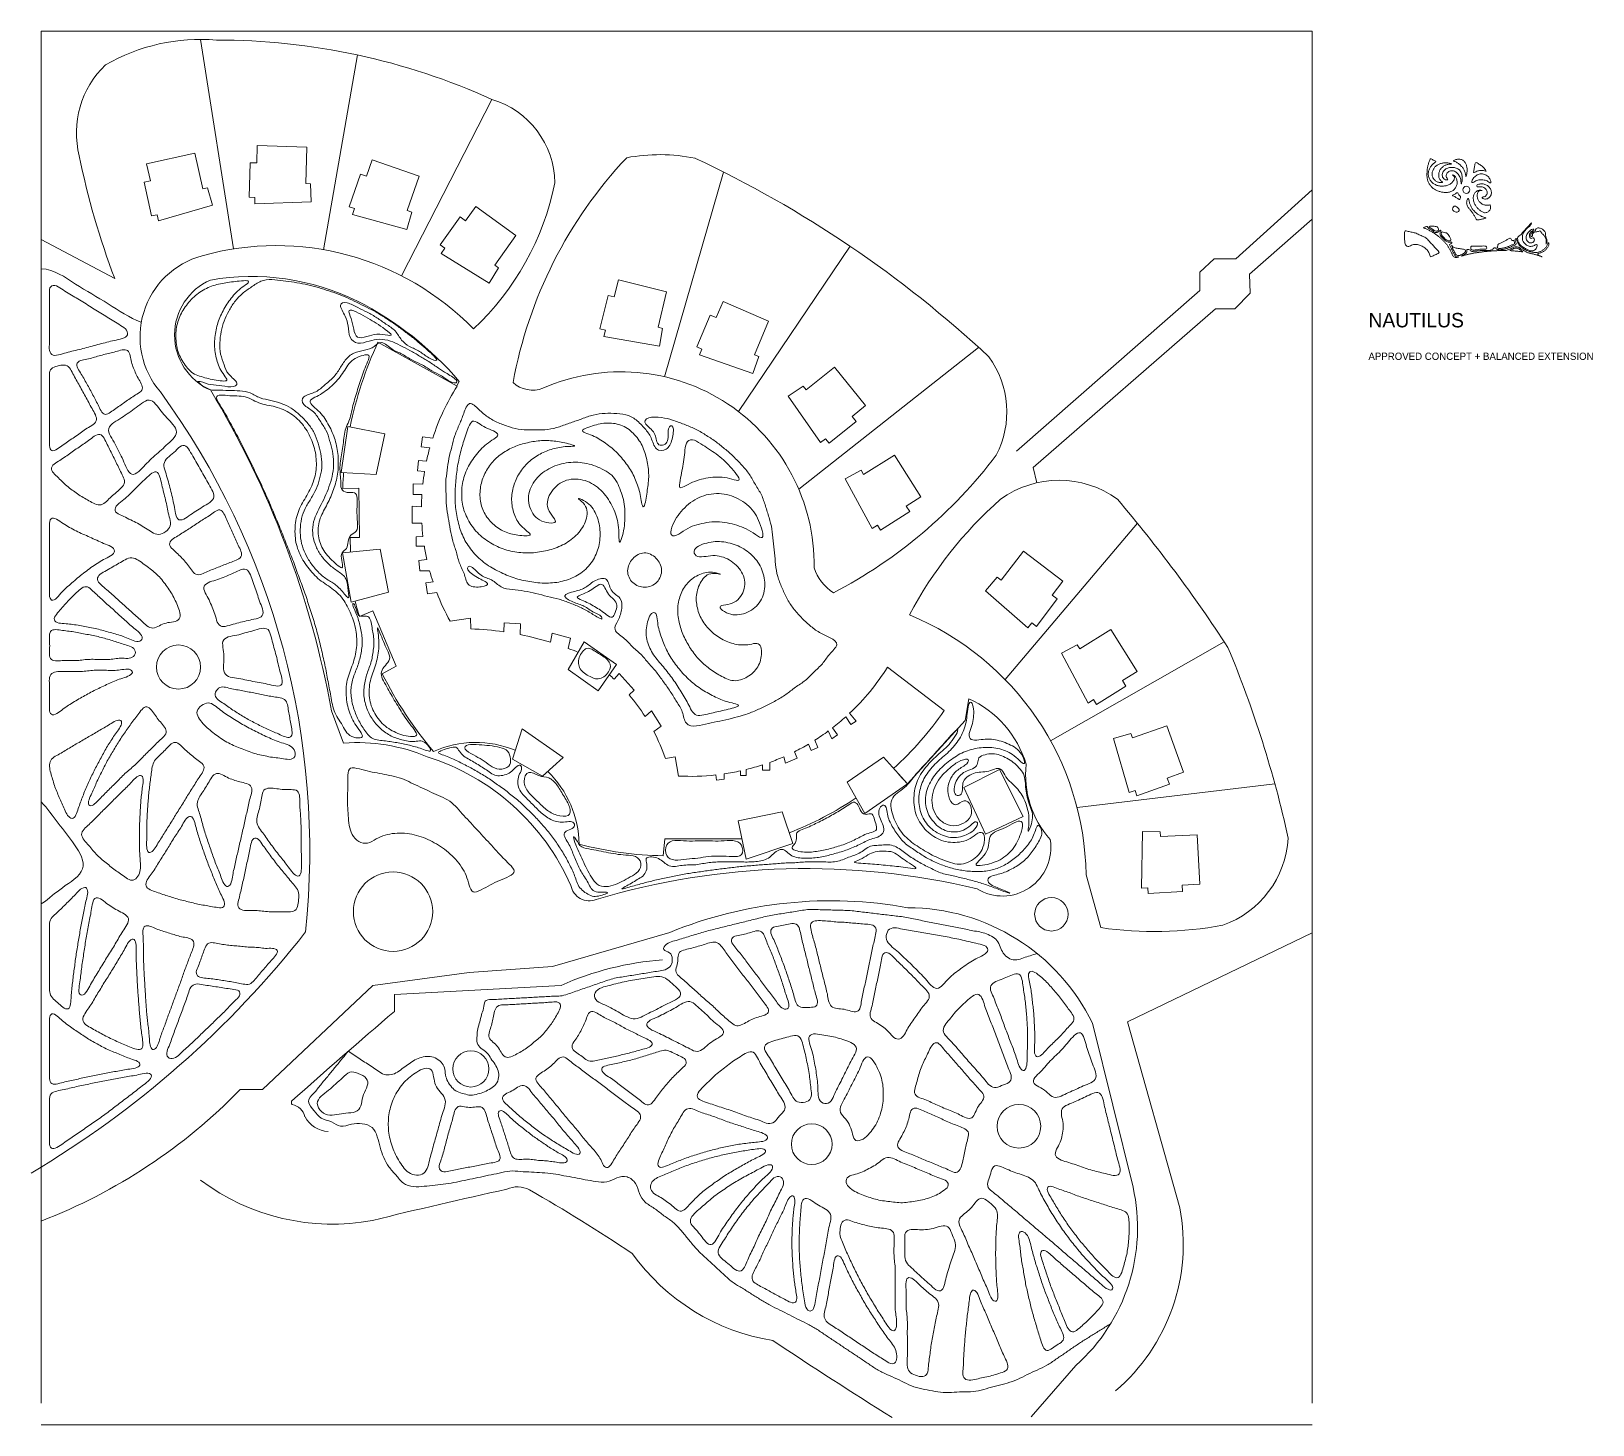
# Model space of a CAD drawing. Header units: inches. Extents: x 36 to 79.2, y 17.3 to 55.9.
import ezdxf

# ---------------------------------------------------------------- set-up
doc = ezdxf.new("R2010")
doc.units = ezdxf.units.IN
for name, color, linetype, lineweight in [('01_ORIGINAL_CAD', 7, 'CONTINUOUS', 20), ('02_APPROVED_PDF_OUTLINES', 7, 'CONTINUOUS', 15), ('04_APPROVED_PERIMETER', 7, 'CONTINUOUS', 15), ('10_EXTENSION_MASSES', 7, 'CONTINUOUS', 15), ('11_NODAL_COURTS', 7, 'CONTINUOUS', 15), ('12_OPTION_LABEL', 7, 'CONTINUOUS', 15), ('13_CONCEPT_ICON', 7, 'CONTINUOUS', 15), ('15_NEIGHBOURHOOD_CIRCULATION', 7, 'CONTINUOUS', 13)]:
    doc.layers.add(name, color=color, linetype=linetype, lineweight=lineweight)

msp = doc.modelspace()

# ---------------------------------------------------------------- texts
at = {"layer": '12_OPTION_LABEL'}
for s, height, p in [('NAUTILUS', 0.4, (73, 47.7)), ('APPROVED CONCEPT + BALANCED EXTENSION', 0.2, (73, 46.8))]:
    msp.add_text(s, height=height, dxfattribs=at).set_placement(p)

# ---------------------------------------------------------------- blocks, each defined once
blk = doc.blocks.new('CONCEPT_ICON_04_NAUTILUS')
at = {"layer": '13_CONCEPT_ICON'}
for points, knots in [([(48.19, 45.1), (48.24, 45.12), (48.29, 45.09), (48.36, 45.05), (48.42, 45.01), (48.48, 44.96), (48.55, 44.93), (48.62, 44.89), (48.7, 44.86), (48.77, 44.83), (48.84, 44.8), (48.89, 44.77), (48.9, 44.73), (48.9, 44.69), (48.84, 44.65), (48.78, 44.6), (48.71, 44.56), (48.64, 44.52), (48.58, 44.47), (48.52, 44.42), (48.46, 44.37), (48.41, 44.31), (48.36, 44.26), (48.31, 44.2), (48.26, 44.14), (48.22, 44.08), (48.17, 44.01), (48.13, 43.95), (48.09, 43.89), (48.06, 43.82), (48.03, 43.75), (48, 43.68), (47.97, 43.61), (47.95, 43.54), (47.93, 43.47), (47.91, 43.4), (47.9, 43.32), (47.89, 43.25), (47.89, 43.17), (47.89, 43.09), (47.89, 43.01), (47.89, 42.94), (47.9, 42.86), (47.91, 42.78), (47.93, 42.71), (47.95, 42.64), (47.98, 42.57), (48, 42.5), (48.04, 42.44), (48.07, 42.37), (48.11, 42.3), (48.15, 42.24), (48.19, 42.18), (48.23, 42.11), (48.28, 42.06), (48.34, 42), (48.39, 41.95), (48.45, 41.9), (48.51, 41.85), (48.57, 41.81), (48.64, 41.77), (48.7, 41.73), (48.76, 41.69), (48.83, 41.66), (48.9, 41.62), (48.96, 41.59), (49.03, 41.56), (49.1, 41.54), (49.18, 41.52), (49.25, 41.51), (49.32, 41.49), (49.4, 41.48), (49.47, 41.47), (49.55, 41.46), (49.62, 41.45), (49.7, 41.45), (49.78, 41.45), (49.86, 41.46), (49.93, 41.47), (50.01, 41.47), (50.08, 41.49), (50.16, 41.5), (50.23, 41.51), (50.3, 41.53), (50.37, 41.55), (50.44, 41.57), (50.51, 41.6), (50.58, 41.63), (50.65, 41.66), (50.72, 41.69), (50.78, 41.73), (50.85, 41.77), (50.91, 41.81), (50.97, 41.86), (51.03, 41.91), (51.08, 41.96), (51.13, 42.02), (51.18, 42.08), (51.23, 42.14), (51.26, 42.21), (51.3, 42.27), (51.33, 42.34), (51.35, 42.42), (51.37, 42.49), (51.37, 42.56), (51.36, 42.64), (51.34, 42.71), (51.31, 42.78), (51.25, 42.84), (51.2, 42.9), (51.13, 42.94), (51.12, 42.95), (51.11, 42.97), (51.15, 42.96), (51.21, 42.93), (51.27, 42.91), (51.35, 42.86), (51.41, 42.81), (51.47, 42.75), (51.52, 42.69), (51.56, 42.62), (51.59, 42.56), (51.62, 42.49), (51.65, 42.42), (51.67, 42.35), (51.69, 42.28), (51.7, 42.21), (51.72, 42.13), (51.72, 42.05), (51.72, 41.97), (51.72, 41.9), (51.72, 41.82), (51.71, 41.74), (51.7, 41.67), (51.68, 41.6), (51.65, 41.53), (51.63, 41.46), (51.6, 41.39), (51.57, 41.32), (51.53, 41.26), (51.49, 41.19), (51.44, 41.13), (51.4, 41.07), (51.34, 41.02), (51.28, 40.97), (51.22, 40.92), (51.16, 40.87), (51.1, 40.84), (51.03, 40.8), (50.97, 40.77), (50.9, 40.74), (50.83, 40.71), (50.76, 40.69), (50.69, 40.67), (50.61, 40.65), (50.54, 40.64), (50.46, 40.63), (50.39, 40.62), (50.31, 40.62), (50.23, 40.62), (50.15, 40.62), (50.08, 40.62), (50, 40.63), (49.92, 40.64), (49.85, 40.65), (49.78, 40.66), (49.7, 40.67), (49.63, 40.69), (49.55, 40.7), (49.48, 40.72), (49.41, 40.74), (49.34, 40.76), (49.27, 40.78), (49.2, 40.81), (49.13, 40.84), (49.06, 40.87), (49, 40.9), (48.93, 40.94), (48.86, 40.97), (48.8, 41), (48.73, 41.04), (48.67, 41.08), (48.6, 41.12), (48.54, 41.16), (48.48, 41.21), (48.42, 41.26), (48.37, 41.31), (48.31, 41.36), (48.26, 41.42), (48.21, 41.48), (48.16, 41.53), (48.11, 41.59), (48.07, 41.66), (48.03, 41.72), (47.99, 41.78), (47.96, 41.85), (47.92, 41.92), (47.89, 41.99), (47.87, 42.05), (47.84, 42.12), (47.82, 42.2), (47.8, 42.27), (47.78, 42.34), (47.77, 42.41), (47.75, 42.49), (47.74, 42.56), (47.73, 42.64), (47.72, 42.71), (47.71, 42.79), (47.71, 42.86), (47.71, 42.94), (47.7, 43.02), (47.71, 43.1), (47.71, 43.18), (47.71, 43.25), (47.72, 43.33), (47.72, 43.41), (47.73, 43.48), (47.74, 43.56), (47.75, 43.63), (47.75, 43.71), (47.76, 43.78), (47.78, 43.86), (47.79, 43.93), (47.8, 44.01), (47.82, 44.08), (47.84, 44.15), (47.85, 44.22), (47.87, 44.3), (47.89, 44.37), (47.91, 44.44), (47.93, 44.51), (47.96, 44.58), (47.98, 44.65), (48, 44.72), (48.03, 44.79), (48.05, 44.87), (48.08, 44.94), (48.11, 45.01), (48.14, 45.08), (48.19, 45.1)], [0, 0, 0, 0, 0.0125, 0.0125, 0.0125, 0.025, 0.025, 0.025, 0.0375, 0.0375, 0.0375, 0.05, 0.05, 0.05, 0.0625, 0.0625, 0.0625, 0.075, 0.075, 0.075, 0.0875, 0.0875, 0.0875, 0.1, 0.1, 0.1, 0.1125, 0.1125, 0.1125, 0.125, 0.125, 0.125, 0.1375, 0.1375, 0.1375, 0.15, 0.15, 0.15, 0.1625, 0.1625, 0.1625, 0.175, 0.175, 0.175, 0.1875, 0.1875, 0.1875, 0.2, 0.2, 0.2, 0.2125, 0.2125, 0.2125, 0.225, 0.225, 0.225, 0.2375, 0.2375, 0.2375, 0.25, 0.25, 0.25, 0.2625, 0.2625, 0.2625, 0.275, 0.275, 0.275, 0.2875, 0.2875, 0.2875, 0.3, 0.3, 0.3, 0.3125, 0.3125, 0.3125, 0.325, 0.325, 0.325, 0.3375, 0.3375, 0.3375, 0.35, 0.35, 0.35, 0.3625, 0.3625, 0.3625, 0.375, 0.375, 0.375, 0.3875, 0.3875, 0.3875, 0.4, 0.4, 0.4, 0.4125, 0.4125, 0.4125, 0.425, 0.425, 0.425, 0.4375, 0.4375, 0.4375, 0.45, 0.45, 0.45, 0.4625, 0.4625, 0.4625, 0.475, 0.475, 0.475, 0.4875, 0.4875, 0.4875, 0.5, 0.5, 0.5, 0.5125, 0.5125, 0.5125, 0.525, 0.525, 0.525, 0.5375, 0.5375, 0.5375, 0.55, 0.55, 0.55, 0.5625, 0.5625, 0.5625, 0.575, 0.575, 0.575, 0.5875, 0.5875, 0.5875, 0.6, 0.6, 0.6, 0.6125, 0.6125, 0.6125, 0.625, 0.625, 0.625, 0.6375, 0.6375, 0.6375, 0.65, 0.65, 0.65, 0.6625, 0.6625, 0.6625, 0.675, 0.675, 0.675, 0.6875, 0.6875, 0.6875, 0.7, 0.7, 0.7, 0.7125, 0.7125, 0.7125, 0.725, 0.725, 0.725, 0.7375, 0.7375, 0.7375, 0.75, 0.75, 0.75, 0.7625, 0.7625, 0.7625, 0.775, 0.775, 0.775, 0.7875, 0.7875, 0.7875, 0.8, 0.8, 0.8, 0.8125, 0.8125, 0.8125, 0.825, 0.825, 0.825, 0.8375, 0.8375, 0.8375, 0.85, 0.85, 0.85, 0.8625, 0.8625, 0.8625, 0.875, 0.875, 0.875, 0.8875, 0.8875, 0.8875, 0.9, 0.9, 0.9, 0.9125, 0.9125, 0.9125, 0.925, 0.925, 0.925, 0.9375, 0.9375, 0.9375, 0.95, 0.95, 0.95, 0.9625, 0.9625, 0.9625, 0.975, 0.975, 0.975, 0.9875, 0.9875, 0.9875, 1, 1, 1, 1]), ([(49.79, 41.96), (49.78, 41.94), (49.73, 41.93), (49.66, 41.93), (49.59, 41.93), (49.52, 41.94), (49.45, 41.95), (49.38, 41.95), (49.32, 41.97), (49.25, 41.98), (49.19, 42), (49.13, 42.02), (49.07, 42.05), (49.02, 42.07), (48.96, 42.1), (48.91, 42.14), (48.85, 42.18), (48.8, 42.22), (48.75, 42.26), (48.7, 42.31), (48.66, 42.36), (48.62, 42.41), (48.58, 42.46), (48.54, 42.51), (48.51, 42.57), (48.48, 42.63), (48.46, 42.69), (48.44, 42.75), (48.42, 42.81), (48.41, 42.88), (48.4, 42.94), (48.4, 43.01), (48.39, 43.07), (48.4, 43.14), (48.4, 43.21), (48.41, 43.27), (48.42, 43.34), (48.44, 43.4), (48.45, 43.46), (48.48, 43.52), (48.5, 43.58), (48.53, 43.64), (48.56, 43.7), (48.59, 43.75), (48.62, 43.81), (48.66, 43.86), (48.7, 43.92), (48.74, 43.97), (48.78, 44.02), (48.83, 44.06), (48.88, 44.11), (48.93, 44.15), (48.98, 44.19), (49.04, 44.23), (49.09, 44.26), (49.15, 44.29), (49.2, 44.33), (49.26, 44.35), (49.32, 44.38), (49.38, 44.41), (49.44, 44.43), (49.5, 44.45), (49.56, 44.47), (49.62, 44.49), (49.68, 44.5), (49.75, 44.51), (49.81, 44.53), (49.87, 44.54), (49.94, 44.55), (50, 44.56), (50.07, 44.56), (50.14, 44.57), (50.2, 44.57), (50.27, 44.57), (50.34, 44.56), (50.4, 44.56), (50.47, 44.55), (50.53, 44.54), (50.6, 44.53), (50.66, 44.52), (50.72, 44.51), (50.79, 44.49), (50.86, 44.47), (50.94, 44.45), (50.98, 44.44), (51.02, 44.42), (51.03, 44.41), (51, 44.41), (50.96, 44.4), (50.88, 44.4), (50.81, 44.4), (50.73, 44.4), (50.67, 44.39), (50.6, 44.38), (50.54, 44.37), (50.48, 44.35), (50.42, 44.33), (50.35, 44.32), (50.29, 44.3), (50.23, 44.27), (50.17, 44.25), (50.12, 44.22), (50.06, 44.19), (50, 44.16), (49.95, 44.13), (49.89, 44.09), (49.84, 44.05), (49.79, 44.01), (49.74, 43.96), (49.69, 43.92), (49.64, 43.87), (49.6, 43.82), (49.56, 43.77), (49.52, 43.72), (49.49, 43.66), (49.45, 43.6), (49.42, 43.55), (49.4, 43.49), (49.37, 43.43), (49.35, 43.37), (49.33, 43.31), (49.31, 43.25), (49.3, 43.18), (49.29, 43.12), (49.28, 43.05), (49.27, 42.99), (49.27, 42.92), (49.27, 42.85), (49.28, 42.79), (49.29, 42.72), (49.3, 42.66), (49.32, 42.6), (49.34, 42.54), (49.36, 42.48), (49.39, 42.42), (49.42, 42.36), (49.45, 42.31), (49.49, 42.25), (49.54, 42.2), (49.59, 42.15), (49.64, 42.1), (49.7, 42.06), (49.75, 42.01), (49.79, 41.98), (49.79, 41.96)], [0, 0, 0, 0, 0.020833, 0.020833, 0.020833, 0.041667, 0.041667, 0.041667, 0.0625, 0.0625, 0.0625, 0.083333, 0.083333, 0.083333, 0.104167, 0.104167, 0.104167, 0.125, 0.125, 0.125, 0.145833, 0.145833, 0.145833, 0.166667, 0.166667, 0.166667, 0.1875, 0.1875, 0.1875, 0.208333, 0.208333, 0.208333, 0.229167, 0.229167, 0.229167, 0.25, 0.25, 0.25, 0.270833, 0.270833, 0.270833, 0.291667, 0.291667, 0.291667, 0.3125, 0.3125, 0.3125, 0.333333, 0.333333, 0.333333, 0.354167, 0.354167, 0.354167, 0.375, 0.375, 0.375, 0.395833, 0.395833, 0.395833, 0.416667, 0.416667, 0.416667, 0.4375, 0.4375, 0.4375, 0.458333, 0.458333, 0.458333, 0.479167, 0.479167, 0.479167, 0.5, 0.5, 0.5, 0.520833, 0.520833, 0.520833, 0.541667, 0.541667, 0.541667, 0.5625, 0.5625, 0.5625, 0.583333, 0.583333, 0.583333, 0.604167, 0.604167, 0.604167, 0.625, 0.625, 0.625, 0.645833, 0.645833, 0.645833, 0.666667, 0.666667, 0.666667, 0.6875, 0.6875, 0.6875, 0.708333, 0.708333, 0.708333, 0.729167, 0.729167, 0.729167, 0.75, 0.75, 0.75, 0.770833, 0.770833, 0.770833, 0.791667, 0.791667, 0.791667, 0.8125, 0.8125, 0.8125, 0.833333, 0.833333, 0.833333, 0.854167, 0.854167, 0.854167, 0.875, 0.875, 0.875, 0.895833, 0.895833, 0.895833, 0.916667, 0.916667, 0.916667, 0.9375, 0.9375, 0.9375, 0.958333, 0.958333, 0.958333, 0.979167, 0.979167, 0.979167, 1, 1, 1, 1]), ([(50.48, 42.32), (50.47, 42.28), (50.39, 42.27), (50.31, 42.28), (50.22, 42.29), (50.13, 42.32), (50.05, 42.37), (49.97, 42.41), (49.91, 42.48), (49.86, 42.55), (49.81, 42.62), (49.78, 42.7), (49.76, 42.78), (49.74, 42.86), (49.73, 42.95), (49.74, 43.03), (49.75, 43.12), (49.77, 43.2), (49.81, 43.28), (49.85, 43.35), (49.89, 43.43), (49.95, 43.5), (50, 43.56), (50.07, 43.63), (50.14, 43.68), (50.2, 43.73), (50.28, 43.77), (50.36, 43.81), (50.43, 43.85), (50.51, 43.88), (50.59, 43.9), (50.68, 43.93), (50.76, 43.94), (50.85, 43.95), (50.93, 43.96), (51.02, 43.97), (51.1, 43.96), (51.19, 43.96), (51.27, 43.95), (51.36, 43.93), (51.44, 43.91), (51.52, 43.89), (51.6, 43.86), (51.68, 43.83), (51.76, 43.79), (51.83, 43.75), (51.91, 43.71), (51.98, 43.66), (52.04, 43.61), (52.1, 43.55), (52.15, 43.48), (52.19, 43.41), (52.23, 43.34), (52.26, 43.25), (52.29, 43.17), (52.32, 43.09), (52.35, 43.01), (52.37, 42.93), (52.39, 42.85), (52.4, 42.76), (52.41, 42.67), (52.41, 42.59), (52.41, 42.49), (52.41, 42.41), (52.41, 42.32), (52.4, 42.23), (52.39, 42.14), (52.37, 42.05), (52.35, 41.96), (52.32, 41.88), (52.3, 41.8), (52.27, 41.74), (52.26, 41.75), (52.24, 41.77), (52.25, 41.85), (52.25, 41.95), (52.24, 42.04), (52.24, 42.14), (52.23, 42.23), (52.21, 42.32), (52.19, 42.4), (52.17, 42.48), (52.14, 42.56), (52.11, 42.64), (52.08, 42.71), (52.04, 42.79), (52, 42.87), (51.95, 42.94), (51.9, 43.01), (51.85, 43.08), (51.79, 43.14), (51.73, 43.21), (51.67, 43.26), (51.6, 43.31), (51.53, 43.36), (51.45, 43.4), (51.37, 43.44), (51.29, 43.47), (51.21, 43.49), (51.12, 43.5), (51.03, 43.5), (50.94, 43.5), (50.86, 43.48), (50.77, 43.46), (50.69, 43.43), (50.62, 43.39), (50.54, 43.34), (50.48, 43.28), (50.42, 43.21), (50.37, 43.14), (50.32, 43.07), (50.29, 42.99), (50.26, 42.91), (50.25, 42.82), (50.27, 42.74), (50.28, 42.65), (50.33, 42.57), (50.38, 42.5), (50.44, 42.42), (50.5, 42.36), (50.48, 42.32)], [0, 0, 0, 0, 0.025, 0.025, 0.025, 0.05, 0.05, 0.05, 0.075, 0.075, 0.075, 0.1, 0.1, 0.1, 0.125, 0.125, 0.125, 0.15, 0.15, 0.15, 0.175, 0.175, 0.175, 0.2, 0.2, 0.2, 0.225, 0.225, 0.225, 0.25, 0.25, 0.25, 0.275, 0.275, 0.275, 0.3, 0.3, 0.3, 0.325, 0.325, 0.325, 0.35, 0.35, 0.35, 0.375, 0.375, 0.375, 0.4, 0.4, 0.4, 0.425, 0.425, 0.425, 0.45, 0.45, 0.45, 0.475, 0.475, 0.475, 0.5, 0.5, 0.5, 0.525, 0.525, 0.525, 0.55, 0.55, 0.55, 0.575, 0.575, 0.575, 0.6, 0.6, 0.6, 0.625, 0.625, 0.625, 0.65, 0.65, 0.65, 0.675, 0.675, 0.675, 0.7, 0.7, 0.7, 0.725, 0.725, 0.725, 0.75, 0.75, 0.75, 0.775, 0.775, 0.775, 0.8, 0.8, 0.8, 0.825, 0.825, 0.825, 0.85, 0.85, 0.85, 0.875, 0.875, 0.875, 0.9, 0.9, 0.9, 0.925, 0.925, 0.925, 0.95, 0.95, 0.95, 0.975, 0.975, 0.975, 1, 1, 1, 1]), ([(51.23, 44.84), (51.23, 44.87), (51.29, 44.9), (51.36, 44.92), (51.43, 44.95), (51.5, 44.97), (51.57, 44.99), (51.64, 45.01), (51.7, 45.03), (51.77, 45.04), (51.84, 45.05), (51.91, 45.05), (51.98, 45.05), (52.06, 45.05), (52.13, 45.04), (52.2, 45.02), (52.26, 45.01), (52.33, 44.99), (52.39, 44.96), (52.45, 44.92), (52.51, 44.88), (52.56, 44.84), (52.62, 44.79), (52.67, 44.74), (52.71, 44.69), (52.76, 44.63), (52.8, 44.58), (52.84, 44.52), (52.87, 44.46), (52.9, 44.4), (52.93, 44.33), (52.95, 44.27), (52.97, 44.2), (52.99, 44.13), (53.01, 44.07), (53.02, 44), (53.03, 43.93), (53.05, 43.86), (53.06, 43.79), (53.06, 43.72), (53.07, 43.65), (53.07, 43.57), (53.07, 43.5), (53.06, 43.43), (53.05, 43.36), (53.04, 43.29), (53.03, 43.22), (53.02, 43.15), (53.01, 43.08), (53, 43.01), (52.99, 42.93), (52.98, 42.86), (52.96, 42.79), (52.94, 42.73), (52.92, 42.73), (52.9, 42.73), (52.88, 42.79), (52.87, 42.86), (52.86, 42.93), (52.85, 43), (52.83, 43.08), (52.82, 43.15), (52.8, 43.21), (52.78, 43.28), (52.76, 43.34), (52.73, 43.41), (52.71, 43.47), (52.68, 43.54), (52.65, 43.6), (52.62, 43.66), (52.58, 43.72), (52.55, 43.78), (52.51, 43.84), (52.47, 43.9), (52.43, 43.95), (52.38, 44.01), (52.34, 44.07), (52.29, 44.12), (52.24, 44.17), (52.19, 44.23), (52.14, 44.28), (52.08, 44.32), (52.03, 44.37), (51.97, 44.42), (51.92, 44.46), (51.86, 44.5), (51.8, 44.54), (51.74, 44.58), (51.69, 44.62), (51.63, 44.65), (51.56, 44.68), (51.5, 44.71), (51.42, 44.74), (51.36, 44.76), (51.29, 44.79), (51.23, 44.81), (51.23, 44.84)], [0, 0, 0, 0, 0.03125, 0.03125, 0.03125, 0.0625, 0.0625, 0.0625, 0.09375, 0.09375, 0.09375, 0.125, 0.125, 0.125, 0.15625, 0.15625, 0.15625, 0.1875, 0.1875, 0.1875, 0.21875, 0.21875, 0.21875, 0.25, 0.25, 0.25, 0.28125, 0.28125, 0.28125, 0.3125, 0.3125, 0.3125, 0.34375, 0.34375, 0.34375, 0.375, 0.375, 0.375, 0.40625, 0.40625, 0.40625, 0.4375, 0.4375, 0.4375, 0.46875, 0.46875, 0.46875, 0.5, 0.5, 0.5, 0.53125, 0.53125, 0.53125, 0.5625, 0.5625, 0.5625, 0.59375, 0.59375, 0.59375, 0.625, 0.625, 0.625, 0.65625, 0.65625, 0.65625, 0.6875, 0.6875, 0.6875, 0.71875, 0.71875, 0.71875, 0.75, 0.75, 0.75, 0.78125, 0.78125, 0.78125, 0.8125, 0.8125, 0.8125, 0.84375, 0.84375, 0.84375, 0.875, 0.875, 0.875, 0.90625, 0.90625, 0.90625, 0.9375, 0.9375, 0.9375, 0.96875, 0.96875, 0.96875, 1, 1, 1, 1]), ([(53.93, 43.27), (53.91, 43.29), (53.92, 43.37), (53.94, 43.46), (53.96, 43.55), (53.97, 43.64), (53.99, 43.73), (54, 43.82), (54.02, 43.9), (54.04, 43.98), (54.05, 44.06), (54.06, 44.14), (54.07, 44.23), (54.08, 44.33), (54.08, 44.42), (54.11, 44.49), (54.15, 44.56), (54.21, 44.6), (54.28, 44.59), (54.35, 44.58), (54.43, 44.53), (54.51, 44.48), (54.58, 44.43), (54.66, 44.38), (54.73, 44.34), (54.8, 44.29), (54.87, 44.24), (54.94, 44.19), (55.01, 44.14), (55.07, 44.09), (55.14, 44.03), (55.2, 43.97), (55.26, 43.91), (55.32, 43.84), (55.38, 43.77), (55.45, 43.7), (55.5, 43.63), (55.55, 43.56), (55.59, 43.49), (55.57, 43.47), (55.54, 43.45), (55.46, 43.48), (55.37, 43.5), (55.28, 43.52), (55.19, 43.54), (55.1, 43.55), (55.02, 43.56), (54.93, 43.56), (54.84, 43.55), (54.75, 43.54), (54.67, 43.53), (54.59, 43.51), (54.51, 43.49), (54.43, 43.47), (54.35, 43.44), (54.27, 43.4), (54.18, 43.36), (54.11, 43.32), (54.03, 43.28), (53.96, 43.24), (53.93, 43.27)], [0, 0, 0, 0, 0.05, 0.05, 0.05, 0.1, 0.1, 0.1, 0.15, 0.15, 0.15, 0.2, 0.2, 0.2, 0.25, 0.25, 0.25, 0.3, 0.3, 0.3, 0.35, 0.35, 0.35, 0.4, 0.4, 0.4, 0.45, 0.45, 0.45, 0.5, 0.5, 0.5, 0.55, 0.55, 0.55, 0.6, 0.6, 0.6, 0.65, 0.65, 0.65, 0.7, 0.7, 0.7, 0.75, 0.75, 0.75, 0.8, 0.8, 0.8, 0.85, 0.85, 0.85, 0.9, 0.9, 0.9, 0.95, 0.95, 0.95, 1, 1, 1, 1]), ([(54.8, 43.09), (54.9, 43.1), (54.99, 43.1), (55.09, 43.09), (55.18, 43.08), (55.27, 43.06), (55.36, 43.03), (55.45, 43), (55.53, 42.96), (55.61, 42.92), (55.69, 42.87), (55.77, 42.81), (55.84, 42.75), (55.91, 42.69), (55.97, 42.61), (56.01, 42.54), (56.06, 42.46), (56.1, 42.38), (56.14, 42.29), (56.18, 42.19), (56.21, 42.09), (56.23, 42.01), (56.24, 41.93), (56.23, 41.87), (56.18, 41.88), (56.13, 41.88), (56.04, 41.95), (55.96, 42.01), (55.87, 42.06), (55.79, 42.11), (55.71, 42.15), (55.62, 42.19), (55.54, 42.21), (55.45, 42.24), (55.36, 42.26), (55.27, 42.28), (55.17, 42.3), (55.08, 42.31), (54.98, 42.32), (54.89, 42.31), (54.79, 42.31), (54.7, 42.3), (54.61, 42.28), (54.52, 42.26), (54.43, 42.24), (54.34, 42.21), (54.25, 42.19), (54.17, 42.15), (54.09, 42.1), (54, 42.04), (53.92, 41.97), (53.84, 41.94), (53.76, 41.91), (53.7, 41.92), (53.68, 41.98), (53.67, 42.04), (53.7, 42.15), (53.74, 42.24), (53.78, 42.33), (53.83, 42.41), (53.88, 42.49), (53.94, 42.57), (54, 42.64), (54.07, 42.71), (54.14, 42.77), (54.21, 42.84), (54.29, 42.89), (54.37, 42.94), (54.45, 42.98), (54.53, 43.02), (54.62, 43.05), (54.71, 43.07), (54.8, 43.09)], [0, 0, 0, 0, 0.041667, 0.041667, 0.041667, 0.083333, 0.083333, 0.083333, 0.125, 0.125, 0.125, 0.166667, 0.166667, 0.166667, 0.208333, 0.208333, 0.208333, 0.25, 0.25, 0.25, 0.291667, 0.291667, 0.291667, 0.333333, 0.333333, 0.333333, 0.375, 0.375, 0.375, 0.416667, 0.416667, 0.416667, 0.458333, 0.458333, 0.458333, 0.5, 0.5, 0.5, 0.541667, 0.541667, 0.541667, 0.583333, 0.583333, 0.583333, 0.625, 0.625, 0.625, 0.666667, 0.666667, 0.666667, 0.708333, 0.708333, 0.708333, 0.75, 0.75, 0.75, 0.791667, 0.791667, 0.791667, 0.833333, 0.833333, 0.833333, 0.875, 0.875, 0.875, 0.916667, 0.916667, 0.916667, 0.958333, 0.958333, 0.958333, 1, 1, 1, 1]), ([(54.38, 41.38), (54.33, 41.41), (54.31, 41.48), (54.33, 41.54), (54.36, 41.6), (54.43, 41.64), (54.5, 41.67), (54.58, 41.7), (54.66, 41.72), (54.73, 41.74), (54.81, 41.76), (54.89, 41.77), (54.97, 41.77), (55.05, 41.77), (55.13, 41.76), (55.2, 41.75), (55.28, 41.74), (55.36, 41.72), (55.43, 41.69), (55.51, 41.66), (55.58, 41.63), (55.65, 41.6), (55.72, 41.56), (55.78, 41.51), (55.85, 41.46), (55.91, 41.41), (55.97, 41.35), (56.02, 41.29), (56.07, 41.23), (56.12, 41.16), (56.15, 41.09), (56.19, 41.02), (56.22, 40.95), (56.24, 40.88), (56.26, 40.8), (56.28, 40.72), (56.28, 40.64), (56.29, 40.56), (56.29, 40.48), (56.27, 40.4), (56.26, 40.32), (56.23, 40.25), (56.19, 40.18), (56.16, 40.11), (56.11, 40.04), (56.05, 39.98), (56, 39.93), (55.93, 39.88), (55.86, 39.84), (55.79, 39.8), (55.72, 39.77), (55.64, 39.76), (55.56, 39.74), (55.48, 39.73), (55.4, 39.74), (55.32, 39.76), (55.24, 39.79), (55.17, 39.83), (55.1, 39.87), (55.04, 39.93), (55.04, 39.96), (55.05, 39.99), (55.12, 40), (55.2, 40.02), (55.28, 40.03), (55.37, 40.05), (55.44, 40.09), (55.51, 40.12), (55.57, 40.18), (55.61, 40.25), (55.66, 40.31), (55.69, 40.39), (55.71, 40.46), (55.73, 40.54), (55.73, 40.62), (55.72, 40.7), (55.71, 40.78), (55.68, 40.86), (55.64, 40.92), (55.6, 40.99), (55.55, 41.06), (55.49, 41.11), (55.43, 41.17), (55.37, 41.22), (55.3, 41.26), (55.23, 41.3), (55.16, 41.33), (55.08, 41.35), (55.01, 41.37), (54.93, 41.38), (54.84, 41.38), (54.76, 41.38), (54.68, 41.36), (54.59, 41.35), (54.51, 41.34), (54.43, 41.34), (54.38, 41.38)], [0, 0, 0, 0, 0.03125, 0.03125, 0.03125, 0.0625, 0.0625, 0.0625, 0.09375, 0.09375, 0.09375, 0.125, 0.125, 0.125, 0.15625, 0.15625, 0.15625, 0.1875, 0.1875, 0.1875, 0.21875, 0.21875, 0.21875, 0.25, 0.25, 0.25, 0.28125, 0.28125, 0.28125, 0.3125, 0.3125, 0.3125, 0.34375, 0.34375, 0.34375, 0.375, 0.375, 0.375, 0.40625, 0.40625, 0.40625, 0.4375, 0.4375, 0.4375, 0.46875, 0.46875, 0.46875, 0.5, 0.5, 0.5, 0.53125, 0.53125, 0.53125, 0.5625, 0.5625, 0.5625, 0.59375, 0.59375, 0.59375, 0.625, 0.625, 0.625, 0.65625, 0.65625, 0.65625, 0.6875, 0.6875, 0.6875, 0.71875, 0.71875, 0.71875, 0.75, 0.75, 0.75, 0.78125, 0.78125, 0.78125, 0.8125, 0.8125, 0.8125, 0.84375, 0.84375, 0.84375, 0.875, 0.875, 0.875, 0.90625, 0.90625, 0.90625, 0.9375, 0.9375, 0.9375, 0.96875, 0.96875, 0.96875, 1, 1, 1, 1]), ([(51.09, 40.23), (51.09, 40.26), (51.15, 40.28), (51.22, 40.31), (51.28, 40.33), (51.35, 40.36), (51.41, 40.39), (51.46, 40.42), (51.52, 40.45), (51.57, 40.5), (51.63, 40.54), (51.69, 40.58), (51.74, 40.59), (51.79, 40.59), (51.83, 40.54), (51.86, 40.49), (51.89, 40.43), (51.91, 40.37), (51.95, 40.31), (51.99, 40.26), (52.05, 40.21), (52.1, 40.16), (52.15, 40.12), (52.18, 40.06), (52.19, 40), (52.19, 39.94), (52.17, 39.87), (52.14, 39.81), (52.12, 39.74), (52.09, 39.68), (52.05, 39.67), (52.01, 39.66), (51.96, 39.7), (51.9, 39.74), (51.84, 39.78), (51.79, 39.83), (51.74, 39.87), (51.68, 39.9), (51.62, 39.94), (51.57, 39.97), (51.51, 40), (51.46, 40.04), (51.4, 40.06), (51.34, 40.09), (51.28, 40.12), (51.21, 40.15), (51.15, 40.17), (51.09, 40.21), (51.09, 40.23)], [0, 0, 0, 0, 0.0625, 0.0625, 0.0625, 0.125, 0.125, 0.125, 0.1875, 0.1875, 0.1875, 0.25, 0.25, 0.25, 0.3125, 0.3125, 0.3125, 0.375, 0.375, 0.375, 0.4375, 0.4375, 0.4375, 0.5, 0.5, 0.5, 0.5625, 0.5625, 0.5625, 0.625, 0.625, 0.625, 0.6875, 0.6875, 0.6875, 0.75, 0.75, 0.75, 0.8125, 0.8125, 0.8125, 0.875, 0.875, 0.875, 0.9375, 0.9375, 0.9375, 1, 1, 1, 1]), ([(52.94, 41.45), (52.83, 41.45), (52.71, 41.39), (52.63, 41.29), (52.54, 41.2), (52.49, 41.08), (52.49, 40.96), (52.48, 40.84), (52.54, 40.72), (52.63, 40.63), (52.72, 40.55), (52.84, 40.5), (52.97, 40.5), (53.09, 40.51), (53.21, 40.56), (53.3, 40.65), (53.38, 40.74), (53.43, 40.86), (53.42, 40.98), (53.42, 41.1), (53.36, 41.22), (53.27, 41.31), (53.18, 41.4), (53.06, 41.46), (52.94, 41.45)], [0, 0, 0, 0, 0.125, 0.125, 0.125, 0.25, 0.25, 0.25, 0.375, 0.375, 0.375, 0.5, 0.5, 0.5, 0.625, 0.625, 0.625, 0.75, 0.75, 0.75, 0.875, 0.875, 0.875, 1, 1, 1, 1]), ([(53.24, 39.8), (53.28, 39.78), (53.29, 39.71), (53.3, 39.63), (53.31, 39.56), (53.32, 39.48), (53.33, 39.41), (53.35, 39.34), (53.37, 39.28), (53.39, 39.21), (53.41, 39.14), (53.43, 39.08), (53.46, 39.01), (53.48, 38.95), (53.51, 38.88), (53.54, 38.82), (53.57, 38.76), (53.6, 38.69), (53.64, 38.63), (53.67, 38.57), (53.71, 38.51), (53.75, 38.45), (53.79, 38.4), (53.83, 38.34), (53.88, 38.28), (53.92, 38.23), (53.97, 38.17), (54.02, 38.12), (54.07, 38.06), (54.12, 38.01), (54.17, 37.96), (54.23, 37.91), (54.28, 37.86), (54.34, 37.82), (54.39, 37.77), (54.45, 37.73), (54.51, 37.69), (54.57, 37.65), (54.63, 37.62), (54.69, 37.58), (54.75, 37.55), (54.81, 37.52), (54.87, 37.49), (54.94, 37.45), (55, 37.42), (55.06, 37.4), (55.13, 37.37), (55.19, 37.35), (55.26, 37.33), (55.34, 37.31), (55.42, 37.29), (55.48, 37.27), (55.53, 37.25), (55.57, 37.23), (55.54, 37.21), (55.52, 37.19), (55.45, 37.17), (55.38, 37.15), (55.3, 37.13), (55.23, 37.12), (55.16, 37.1), (55.09, 37.08), (55.02, 37.07), (54.96, 37.05), (54.89, 37.04), (54.82, 37.02), (54.75, 37.01), (54.68, 36.99), (54.61, 36.97), (54.54, 36.96), (54.47, 36.95), (54.4, 36.95), (54.35, 36.98), (54.3, 37.02), (54.26, 37.08), (54.23, 37.14), (54.2, 37.2), (54.17, 37.27), (54.13, 37.33), (54.1, 37.39), (54.06, 37.45), (54.03, 37.51), (53.99, 37.57), (53.95, 37.63), (53.92, 37.69), (53.88, 37.75), (53.84, 37.81), (53.8, 37.87), (53.76, 37.93), (53.72, 37.99), (53.67, 38.04), (53.63, 38.1), (53.59, 38.16), (53.54, 38.21), (53.5, 38.27), (53.45, 38.33), (53.41, 38.38), (53.36, 38.43), (53.31, 38.49), (53.27, 38.55), (53.22, 38.6), (53.18, 38.66), (53.15, 38.72), (53.11, 38.78), (53.08, 38.85), (53.06, 38.91), (53.03, 38.98), (53.02, 39.04), (53.01, 39.11), (52.99, 39.19), (52.99, 39.26), (53, 39.33), (53, 39.4), (53.02, 39.47), (53.04, 39.54), (53.05, 39.61), (53.08, 39.69), (53.12, 39.74), (53.16, 39.79), (53.21, 39.82), (53.24, 39.8)], [0, 0, 0, 0, 0.025, 0.025, 0.025, 0.05, 0.05, 0.05, 0.075, 0.075, 0.075, 0.1, 0.1, 0.1, 0.125, 0.125, 0.125, 0.15, 0.15, 0.15, 0.175, 0.175, 0.175, 0.2, 0.2, 0.2, 0.225, 0.225, 0.225, 0.25, 0.25, 0.25, 0.275, 0.275, 0.275, 0.3, 0.3, 0.3, 0.325, 0.325, 0.325, 0.35, 0.35, 0.35, 0.375, 0.375, 0.375, 0.4, 0.4, 0.4, 0.425, 0.425, 0.425, 0.45, 0.45, 0.45, 0.475, 0.475, 0.475, 0.5, 0.5, 0.5, 0.525, 0.525, 0.525, 0.55, 0.55, 0.55, 0.575, 0.575, 0.575, 0.6, 0.6, 0.6, 0.625, 0.625, 0.625, 0.65, 0.65, 0.65, 0.675, 0.675, 0.675, 0.7, 0.7, 0.7, 0.725, 0.725, 0.725, 0.75, 0.75, 0.75, 0.775, 0.775, 0.775, 0.8, 0.8, 0.8, 0.825, 0.825, 0.825, 0.85, 0.85, 0.85, 0.875, 0.875, 0.875, 0.9, 0.9, 0.9, 0.925, 0.925, 0.925, 0.95, 0.95, 0.95, 0.975, 0.975, 0.975, 1, 1, 1, 1]), ([(54.67, 40.91), (54.74, 40.92), (54.81, 40.92), (54.89, 40.91), (54.96, 40.9), (55.03, 40.87), (55.05, 40.87), (55.07, 40.86), (55.05, 40.86), (54.99, 40.87), (54.94, 40.88), (54.86, 40.89), (54.79, 40.88), (54.72, 40.87), (54.66, 40.83), (54.61, 40.78), (54.56, 40.73), (54.52, 40.68), (54.49, 40.62), (54.46, 40.56), (54.44, 40.49), (54.42, 40.43), (54.4, 40.36), (54.39, 40.3), (54.39, 40.23), (54.38, 40.16), (54.39, 40.1), (54.4, 40.03), (54.41, 39.96), (54.42, 39.9), (54.44, 39.84), (54.46, 39.77), (54.49, 39.71), (54.52, 39.65), (54.55, 39.59), (54.59, 39.53), (54.63, 39.48), (54.67, 39.42), (54.71, 39.37), (54.76, 39.32), (54.81, 39.27), (54.86, 39.23), (54.92, 39.19), (54.97, 39.14), (55.03, 39.11), (55.08, 39.07), (55.14, 39.04), (55.2, 39.01), (55.26, 38.99), (55.33, 38.96), (55.39, 38.94), (55.45, 38.93), (55.52, 38.92), (55.59, 38.91), (55.66, 38.91), (55.73, 38.9), (55.8, 38.91), (55.87, 38.92), (55.94, 38.93), (56.01, 38.96), (56.06, 38.95), (56.12, 38.94), (56.15, 38.91), (56.17, 38.85), (56.19, 38.79), (56.19, 38.72), (56.19, 38.64), (56.18, 38.57), (56.17, 38.5), (56.15, 38.44), (56.13, 38.38), (56.1, 38.32), (56.06, 38.26), (56.02, 38.21), (55.97, 38.15), (55.92, 38.11), (55.87, 38.06), (55.81, 38.03), (55.75, 38), (55.69, 37.96), (55.63, 37.94), (55.57, 37.93), (55.5, 37.91), (55.44, 37.91), (55.37, 37.92), (55.31, 37.94), (55.25, 37.96), (55.19, 37.99), (55.12, 38.02), (55.07, 38.05), (55.01, 38.08), (54.95, 38.11), (54.89, 38.15), (54.84, 38.19), (54.78, 38.23), (54.73, 38.27), (54.67, 38.31), (54.62, 38.35), (54.57, 38.4), (54.52, 38.45), (54.47, 38.49), (54.42, 38.55), (54.38, 38.6), (54.34, 38.65), (54.3, 38.71), (54.26, 38.76), (54.22, 38.82), (54.18, 38.88), (54.15, 38.93), (54.12, 38.99), (54.09, 39.05), (54.06, 39.11), (54.03, 39.17), (54, 39.23), (53.98, 39.3), (53.96, 39.36), (53.94, 39.42), (53.92, 39.49), (53.91, 39.55), (53.9, 39.62), (53.89, 39.68), (53.88, 39.75), (53.87, 39.82), (53.87, 39.89), (53.87, 39.96), (53.88, 40.03), (53.9, 40.09), (53.91, 40.16), (53.93, 40.22), (53.95, 40.29), (53.97, 40.35), (54, 40.41), (54.03, 40.47), (54.07, 40.52), (54.11, 40.58), (54.15, 40.63), (54.2, 40.68), (54.25, 40.72), (54.31, 40.76), (54.36, 40.8), (54.42, 40.83), (54.48, 40.86), (54.54, 40.88), (54.6, 40.9), (54.67, 40.91)], [0, 0, 0, 0, 0.020833, 0.020833, 0.020833, 0.041667, 0.041667, 0.041667, 0.0625, 0.0625, 0.0625, 0.083333, 0.083333, 0.083333, 0.104167, 0.104167, 0.104167, 0.125, 0.125, 0.125, 0.145833, 0.145833, 0.145833, 0.166667, 0.166667, 0.166667, 0.1875, 0.1875, 0.1875, 0.208333, 0.208333, 0.208333, 0.229167, 0.229167, 0.229167, 0.25, 0.25, 0.25, 0.270833, 0.270833, 0.270833, 0.291667, 0.291667, 0.291667, 0.3125, 0.3125, 0.3125, 0.333333, 0.333333, 0.333333, 0.354167, 0.354167, 0.354167, 0.375, 0.375, 0.375, 0.395833, 0.395833, 0.395833, 0.416667, 0.416667, 0.416667, 0.4375, 0.4375, 0.4375, 0.458333, 0.458333, 0.458333, 0.479167, 0.479167, 0.479167, 0.5, 0.5, 0.5, 0.520833, 0.520833, 0.520833, 0.541667, 0.541667, 0.541667, 0.5625, 0.5625, 0.5625, 0.583333, 0.583333, 0.583333, 0.604167, 0.604167, 0.604167, 0.625, 0.625, 0.625, 0.645833, 0.645833, 0.645833, 0.666667, 0.666667, 0.666667, 0.6875, 0.6875, 0.6875, 0.708333, 0.708333, 0.708333, 0.729167, 0.729167, 0.729167, 0.75, 0.75, 0.75, 0.770833, 0.770833, 0.770833, 0.791667, 0.791667, 0.791667, 0.8125, 0.8125, 0.8125, 0.833333, 0.833333, 0.833333, 0.854167, 0.854167, 0.854167, 0.875, 0.875, 0.875, 0.895833, 0.895833, 0.895833, 0.916667, 0.916667, 0.916667, 0.9375, 0.9375, 0.9375, 0.958333, 0.958333, 0.958333, 0.979167, 0.979167, 0.979167, 1, 1, 1, 1]), ([(51.35, 38.81), (51.27, 38.78), (51.19, 38.67), (51.15, 38.56), (51.11, 38.44), (51.11, 38.34), (51.17, 38.25), (51.23, 38.15), (51.34, 38.08), (51.45, 38.03), (51.55, 37.98), (51.65, 37.95), (51.75, 37.98), (51.85, 38.02), (51.96, 38.13), (51.99, 38.23), (52.03, 38.33), (52, 38.42), (51.93, 38.49), (51.86, 38.57), (51.74, 38.63), (51.64, 38.7), (51.53, 38.76), (51.44, 38.83), (51.35, 38.81)], [0, 0, 0, 0, 0.125, 0.125, 0.125, 0.25, 0.25, 0.25, 0.375, 0.375, 0.375, 0.5, 0.5, 0.5, 0.625, 0.625, 0.625, 0.75, 0.75, 0.75, 0.875, 0.875, 0.875, 1, 1, 1, 1]), ([(48.2, 32.07), (48.15, 32.09), (48.12, 32.17), (48.1, 32.26), (48.07, 32.34), (48.04, 32.44), (48.01, 32.52), (47.98, 32.61), (47.94, 32.68), (47.89, 32.76), (47.84, 32.83), (47.78, 32.9), (47.72, 32.97), (47.66, 33.04), (47.59, 33.1), (47.52, 33.16), (47.45, 33.22), (47.38, 33.28), (47.3, 33.33), (47.23, 33.37), (47.15, 33.42), (47.07, 33.46), (46.99, 33.5), (46.91, 33.54), (46.83, 33.57), (46.75, 33.6), (46.66, 33.63), (46.58, 33.65), (46.49, 33.67), (46.4, 33.68), (46.31, 33.69), (46.22, 33.7), (46.12, 33.7), (46.03, 33.69), (45.94, 33.68), (45.85, 33.67), (45.77, 33.64), (45.68, 33.61), (45.6, 33.58), (45.52, 33.53), (45.44, 33.49), (45.37, 33.44), (45.28, 33.42), (45.2, 33.4), (45.11, 33.42), (45.04, 33.46), (44.97, 33.51), (44.9, 33.58), (44.86, 33.66), (44.82, 33.74), (44.79, 33.82), (44.77, 33.91), (44.76, 34), (44.75, 34.09), (44.75, 34.18), (44.74, 34.27), (44.73, 34.37), (44.73, 34.46), (44.72, 34.55), (44.72, 34.64), (44.72, 34.74), (44.73, 34.83), (44.74, 34.92), (44.74, 35.01), (44.74, 35.11), (44.74, 35.21), (44.74, 35.3), (44.75, 35.39), (44.76, 35.47), (44.81, 35.49), (44.87, 35.52), (44.96, 35.5), (45.06, 35.47), (45.15, 35.45), (45.25, 35.42), (45.34, 35.4), (45.43, 35.38), (45.52, 35.36), (45.61, 35.35), (45.71, 35.33), (45.8, 35.31), (45.89, 35.29), (45.98, 35.27), (46.07, 35.25), (46.16, 35.23), (46.25, 35.2), (46.34, 35.16), (46.42, 35.12), (46.51, 35.08), (46.59, 35.04), (46.68, 35), (46.76, 34.96), (46.84, 34.92), (46.93, 34.88), (47.01, 34.84), (47.1, 34.8), (47.19, 34.77), (47.27, 34.73), (47.36, 34.69), (47.44, 34.65), (47.52, 34.61), (47.6, 34.55), (47.67, 34.49), (47.73, 34.43), (47.8, 34.36), (47.86, 34.29), (47.92, 34.22), (47.98, 34.15), (48.05, 34.08), (48.11, 34.01), (48.17, 33.94), (48.24, 33.87), (48.3, 33.8), (48.37, 33.74), (48.43, 33.67), (48.49, 33.6), (48.56, 33.53), (48.62, 33.46), (48.68, 33.39), (48.75, 33.32), (48.81, 33.25), (48.87, 33.19), (48.93, 33.12), (49, 33.05), (49.06, 32.98), (49.14, 32.91), (49.2, 32.84), (49.27, 32.77), (49.34, 32.7), (49.35, 32.64), (49.35, 32.59), (49.29, 32.54), (49.21, 32.5), (49.13, 32.46), (49.03, 32.42), (48.94, 32.38), (48.85, 32.34), (48.77, 32.3), (48.68, 32.26), (48.6, 32.22), (48.51, 32.17), (48.43, 32.12), (48.34, 32.08), (48.26, 32.05), (48.2, 32.07)], [0, 0, 0, 0, 0.020833, 0.020833, 0.020833, 0.041667, 0.041667, 0.041667, 0.0625, 0.0625, 0.0625, 0.083333, 0.083333, 0.083333, 0.104167, 0.104167, 0.104167, 0.125, 0.125, 0.125, 0.145833, 0.145833, 0.145833, 0.166667, 0.166667, 0.166667, 0.1875, 0.1875, 0.1875, 0.208333, 0.208333, 0.208333, 0.229167, 0.229167, 0.229167, 0.25, 0.25, 0.25, 0.270833, 0.270833, 0.270833, 0.291667, 0.291667, 0.291667, 0.3125, 0.3125, 0.3125, 0.333333, 0.333333, 0.333333, 0.354167, 0.354167, 0.354167, 0.375, 0.375, 0.375, 0.395833, 0.395833, 0.395833, 0.416667, 0.416667, 0.416667, 0.4375, 0.4375, 0.4375, 0.458333, 0.458333, 0.458333, 0.479167, 0.479167, 0.479167, 0.5, 0.5, 0.5, 0.520833, 0.520833, 0.520833, 0.541667, 0.541667, 0.541667, 0.5625, 0.5625, 0.5625, 0.583333, 0.583333, 0.583333, 0.604167, 0.604167, 0.604167, 0.625, 0.625, 0.625, 0.645833, 0.645833, 0.645833, 0.666667, 0.666667, 0.666667, 0.6875, 0.6875, 0.6875, 0.708333, 0.708333, 0.708333, 0.729167, 0.729167, 0.729167, 0.75, 0.75, 0.75, 0.770833, 0.770833, 0.770833, 0.791667, 0.791667, 0.791667, 0.8125, 0.8125, 0.8125, 0.833333, 0.833333, 0.833333, 0.854167, 0.854167, 0.854167, 0.875, 0.875, 0.875, 0.895833, 0.895833, 0.895833, 0.916667, 0.916667, 0.916667, 0.9375, 0.9375, 0.9375, 0.958333, 0.958333, 0.958333, 0.979167, 0.979167, 0.979167, 1, 1, 1, 1]), ([(47.25, 35.93), (47.25, 35.95), (47.3, 35.97), (47.36, 35.99), (47.42, 36.01), (47.49, 36.04), (47.56, 36.06), (47.62, 36.07), (47.68, 36.09), (47.73, 36.07), (47.77, 36.05), (47.79, 36.01), (47.83, 35.96), (47.86, 35.92), (47.9, 35.87), (47.95, 35.83), (48, 35.79), (48.05, 35.76), (48.11, 35.73), (48.16, 35.7), (48.21, 35.67), (48.26, 35.64), (48.32, 35.61), (48.37, 35.58), (48.42, 35.54), (48.47, 35.51), (48.52, 35.48), (48.57, 35.44), (48.62, 35.41), (48.67, 35.37), (48.73, 35.34), (48.78, 35.31), (48.84, 35.29), (48.9, 35.28), (48.95, 35.28), (49.02, 35.29), (49.08, 35.31), (49.14, 35.32), (49.19, 35.35), (49.24, 35.38), (49.29, 35.42), (49.34, 35.48), (49.38, 35.52), (49.43, 35.56), (49.48, 35.59), (49.51, 35.58), (49.54, 35.56), (49.56, 35.52), (49.54, 35.46), (49.53, 35.41), (49.5, 35.35), (49.48, 35.29), (49.45, 35.23), (49.44, 35.17), (49.44, 35.1), (49.44, 35.04), (49.46, 34.98), (49.48, 34.92), (49.51, 34.87), (49.54, 34.82), (49.58, 34.77), (49.62, 34.72), (49.67, 34.68), (49.72, 34.63), (49.76, 34.59), (49.81, 34.54), (49.85, 34.5), (49.9, 34.45), (49.94, 34.4), (49.99, 34.36), (50.03, 34.31), (50.08, 34.27), (50.12, 34.23), (50.17, 34.19), (50.22, 34.15), (50.28, 34.12), (50.33, 34.09), (50.38, 34.06), (50.44, 34.04), (50.5, 34.02), (50.56, 34), (50.62, 34), (50.68, 34), (50.75, 34), (50.81, 34.01), (50.87, 34.02), (50.93, 34.02), (50.97, 34), (51.01, 33.97), (51.02, 33.92), (51, 33.88), (50.98, 33.84), (50.93, 33.81), (50.87, 33.78), (50.81, 33.76), (50.75, 33.74), (50.73, 33.7), (50.71, 33.66), (50.73, 33.6), (50.76, 33.55), (50.79, 33.49), (50.83, 33.44), (50.86, 33.38), (50.89, 33.33), (50.92, 33.27), (50.94, 33.22), (50.96, 33.16), (50.98, 33.11), (51.01, 33.05), (51.03, 32.99), (51.05, 32.94), (51.08, 32.88), (51.1, 32.83), (51.12, 32.77), (51.15, 32.72), (51.18, 32.66), (51.21, 32.61), (51.24, 32.56), (51.28, 32.51), (51.31, 32.46), (51.34, 32.4), (51.38, 32.35), (51.4, 32.29), (51.43, 32.24), (51.46, 32.19), (51.49, 32.13), (51.53, 32.1), (51.58, 32.07), (51.64, 32.06), (51.71, 32.06), (51.78, 32.06), (51.86, 32.06), (51.9, 32.06), (51.94, 32.05), (51.94, 32.04), (51.9, 32.02), (51.86, 32.01), (51.79, 31.98), (51.73, 31.96), (51.66, 31.95), (51.6, 31.94), (51.55, 31.94), (51.49, 31.95), (51.43, 31.97), (51.38, 32), (51.33, 32.03), (51.28, 32.07), (51.23, 32.12), (51.18, 32.16), (51.14, 32.21), (51.11, 32.26), (51.08, 32.31), (51.07, 32.37), (51.05, 32.43), (51.03, 32.49), (51.01, 32.54), (50.98, 32.6), (50.96, 32.65), (50.93, 32.71), (50.91, 32.76), (50.88, 32.82), (50.85, 32.87), (50.82, 32.93), (50.8, 32.98), (50.77, 33.03), (50.73, 33.09), (50.7, 33.14), (50.67, 33.19), (50.64, 33.24), (50.61, 33.29), (50.57, 33.35), (50.54, 33.4), (50.5, 33.45), (50.47, 33.5), (50.43, 33.55), (50.4, 33.6), (50.36, 33.65), (50.32, 33.7), (50.28, 33.74), (50.24, 33.79), (50.2, 33.84), (50.16, 33.89), (50.12, 33.93), (50.07, 33.98), (50.03, 34.03), (49.99, 34.08), (49.95, 34.12), (49.9, 34.17), (49.86, 34.21), (49.82, 34.25), (49.77, 34.3), (49.72, 34.34), (49.68, 34.38), (49.63, 34.43), (49.59, 34.47), (49.54, 34.52), (49.5, 34.56), (49.45, 34.6), (49.4, 34.64), (49.35, 34.68), (49.3, 34.72), (49.25, 34.76), (49.21, 34.8), (49.16, 34.83), (49.11, 34.87), (49.06, 34.91), (49.01, 34.95), (48.96, 34.98), (48.91, 35.02), (48.86, 35.05), (48.81, 35.09), (48.76, 35.12), (48.71, 35.16), (48.66, 35.19), (48.61, 35.23), (48.55, 35.26), (48.5, 35.29), (48.45, 35.32), (48.4, 35.35), (48.35, 35.39), (48.29, 35.42), (48.24, 35.45), (48.19, 35.48), (48.13, 35.51), (48.08, 35.54), (48.03, 35.56), (47.97, 35.59), (47.92, 35.62), (47.86, 35.65), (47.81, 35.67), (47.75, 35.7), (47.7, 35.73), (47.65, 35.75), (47.59, 35.77), (47.53, 35.8), (47.47, 35.82), (47.41, 35.84), (47.35, 35.87), (47.29, 35.89), (47.25, 35.91), (47.25, 35.93)], [0, 0, 0, 0, 0.0125, 0.0125, 0.0125, 0.025, 0.025, 0.025, 0.0375, 0.0375, 0.0375, 0.05, 0.05, 0.05, 0.0625, 0.0625, 0.0625, 0.075, 0.075, 0.075, 0.0875, 0.0875, 0.0875, 0.1, 0.1, 0.1, 0.1125, 0.1125, 0.1125, 0.125, 0.125, 0.125, 0.1375, 0.1375, 0.1375, 0.15, 0.15, 0.15, 0.1625, 0.1625, 0.1625, 0.175, 0.175, 0.175, 0.1875, 0.1875, 0.1875, 0.2, 0.2, 0.2, 0.2125, 0.2125, 0.2125, 0.225, 0.225, 0.225, 0.2375, 0.2375, 0.2375, 0.25, 0.25, 0.25, 0.2625, 0.2625, 0.2625, 0.275, 0.275, 0.275, 0.2875, 0.2875, 0.2875, 0.3, 0.3, 0.3, 0.3125, 0.3125, 0.3125, 0.325, 0.325, 0.325, 0.3375, 0.3375, 0.3375, 0.35, 0.35, 0.35, 0.3625, 0.3625, 0.3625, 0.375, 0.375, 0.375, 0.3875, 0.3875, 0.3875, 0.4, 0.4, 0.4, 0.4125, 0.4125, 0.4125, 0.425, 0.425, 0.425, 0.4375, 0.4375, 0.4375, 0.45, 0.45, 0.45, 0.4625, 0.4625, 0.4625, 0.475, 0.475, 0.475, 0.4875, 0.4875, 0.4875, 0.5, 0.5, 0.5, 0.5125, 0.5125, 0.5125, 0.525, 0.525, 0.525, 0.5375, 0.5375, 0.5375, 0.55, 0.55, 0.55, 0.5625, 0.5625, 0.5625, 0.575, 0.575, 0.575, 0.5875, 0.5875, 0.5875, 0.6, 0.6, 0.6, 0.6125, 0.6125, 0.6125, 0.625, 0.625, 0.625, 0.6375, 0.6375, 0.6375, 0.65, 0.65, 0.65, 0.6625, 0.6625, 0.6625, 0.675, 0.675, 0.675, 0.6875, 0.6875, 0.6875, 0.7, 0.7, 0.7, 0.7125, 0.7125, 0.7125, 0.725, 0.725, 0.725, 0.7375, 0.7375, 0.7375, 0.75, 0.75, 0.75, 0.7625, 0.7625, 0.7625, 0.775, 0.775, 0.775, 0.7875, 0.7875, 0.7875, 0.8, 0.8, 0.8, 0.8125, 0.8125, 0.8125, 0.825, 0.825, 0.825, 0.8375, 0.8375, 0.8375, 0.85, 0.85, 0.85, 0.8625, 0.8625, 0.8625, 0.875, 0.875, 0.875, 0.8875, 0.8875, 0.8875, 0.9, 0.9, 0.9, 0.9125, 0.9125, 0.9125, 0.925, 0.925, 0.925, 0.9375, 0.9375, 0.9375, 0.95, 0.95, 0.95, 0.9625, 0.9625, 0.9625, 0.975, 0.975, 0.975, 0.9875, 0.9875, 0.9875, 1, 1, 1, 1]), ([(49.16, 35.96), (49.21, 35.91), (49.23, 35.83), (49.24, 35.75), (49.25, 35.68), (49.25, 35.6), (49.19, 35.55), (49.14, 35.5), (49.02, 35.46), (48.93, 35.47), (48.83, 35.47), (48.76, 35.52), (48.68, 35.57), (48.6, 35.62), (48.53, 35.68), (48.45, 35.72), (48.38, 35.77), (48.3, 35.81), (48.22, 35.86), (48.13, 35.91), (48.02, 35.97), (47.99, 36.02), (47.96, 36.07), (47.99, 36.12), (48.07, 36.14), (48.15, 36.16), (48.27, 36.15), (48.37, 36.14), (48.48, 36.14), (48.56, 36.13), (48.66, 36.12), (48.75, 36.11), (48.86, 36.09), (48.95, 36.07), (49.04, 36.05), (49.11, 36.02), (49.16, 35.96)], [0, 0, 0, 0, 0.083333, 0.083333, 0.083333, 0.166667, 0.166667, 0.166667, 0.25, 0.25, 0.25, 0.333333, 0.333333, 0.333333, 0.416667, 0.416667, 0.416667, 0.5, 0.5, 0.5, 0.583333, 0.583333, 0.583333, 0.666667, 0.666667, 0.666667, 0.75, 0.75, 0.75, 0.833333, 0.833333, 0.833333, 0.916667, 0.916667, 0.916667, 1, 1, 1, 1]), ([(49.74, 35.37), (49.82, 35.39), (49.93, 35.32), (50.02, 35.29), (50.12, 35.25), (50.22, 35.26), (50.3, 35.23), (50.38, 35.19), (50.46, 35.12), (50.52, 35.03), (50.59, 34.95), (50.65, 34.84), (50.71, 34.74), (50.77, 34.63), (50.84, 34.52), (50.87, 34.42), (50.91, 34.32), (50.9, 34.22), (50.84, 34.18), (50.77, 34.14), (50.64, 34.16), (50.52, 34.19), (50.41, 34.23), (50.32, 34.28), (50.23, 34.35), (50.15, 34.42), (50.07, 34.5), (49.98, 34.58), (49.9, 34.66), (49.81, 34.74), (49.74, 34.83), (49.67, 34.92), (49.62, 35.02), (49.62, 35.13), (49.61, 35.24), (49.67, 35.35), (49.74, 35.37)], [0, 0, 0, 0, 0.083333, 0.083333, 0.083333, 0.166667, 0.166667, 0.166667, 0.25, 0.25, 0.25, 0.333333, 0.333333, 0.333333, 0.416667, 0.416667, 0.416667, 0.5, 0.5, 0.5, 0.583333, 0.583333, 0.583333, 0.666667, 0.666667, 0.666667, 0.75, 0.75, 0.75, 0.833333, 0.833333, 0.833333, 0.916667, 0.916667, 0.916667, 1, 1, 1, 1]), ([(61.62, 36.57), (61.64, 36.56), (61.62, 36.5), (61.58, 36.42), (61.54, 36.35), (61.49, 36.27), (61.43, 36.2), (61.37, 36.13), (61.31, 36.08), (61.25, 36.02), (61.19, 35.96), (61.12, 35.91), (61.06, 35.85), (61, 35.79), (60.93, 35.73), (60.87, 35.67), (60.81, 35.6), (60.76, 35.54), (60.7, 35.47), (60.65, 35.41), (60.61, 35.34), (60.57, 35.27), (60.53, 35.19), (60.5, 35.12), (60.47, 35.04), (60.45, 34.96), (60.43, 34.88), (60.42, 34.8), (60.41, 34.72), (60.41, 34.63), (60.41, 34.54), (60.42, 34.46), (60.43, 34.37), (60.45, 34.29), (60.47, 34.21), (60.5, 34.14), (60.54, 34.07), (60.58, 33.99), (60.62, 33.92), (60.68, 33.86), (60.73, 33.79), (60.79, 33.73), (60.86, 33.68), (60.93, 33.62), (60.99, 33.58), (61.07, 33.54), (61.14, 33.51), (61.22, 33.48), (61.3, 33.46), (61.38, 33.44), (61.47, 33.44), (61.55, 33.44), (61.64, 33.44), (61.72, 33.45), (61.8, 33.47), (61.88, 33.5), (61.95, 33.53), (62.02, 33.58), (62.1, 33.63), (62.17, 33.7), (62.23, 33.71), (62.29, 33.73), (62.34, 33.7), (62.36, 33.63), (62.37, 33.56), (62.37, 33.46), (62.34, 33.37), (62.32, 33.28), (62.29, 33.21), (62.24, 33.14), (62.19, 33.07), (62.13, 33.02), (62.06, 32.97), (62, 32.92), (61.92, 32.88), (61.84, 32.86), (61.77, 32.84), (61.69, 32.83), (61.61, 32.84), (61.53, 32.84), (61.45, 32.87), (61.37, 32.9), (61.29, 32.92), (61.22, 32.95), (61.14, 32.98), (61.07, 33.02), (60.99, 33.05), (60.92, 33.09), (60.85, 33.13), (60.78, 33.17), (60.71, 33.21), (60.64, 33.25), (60.57, 33.29), (60.5, 33.34), (60.43, 33.39), (60.36, 33.43), (60.3, 33.49), (60.23, 33.54), (60.17, 33.6), (60.12, 33.66), (60.07, 33.72), (60.02, 33.79), (59.98, 33.86), (59.93, 33.93), (59.9, 34.01), (59.87, 34.08), (59.84, 34.16), (59.81, 34.24), (59.79, 34.32), (59.77, 34.4), (59.76, 34.49), (59.78, 34.56), (59.8, 34.64), (59.84, 34.7), (59.9, 34.76), (59.96, 34.82), (60.03, 34.87), (60.1, 34.92), (60.17, 34.97), (60.23, 35.02), (60.28, 35.08), (60.33, 35.14), (60.38, 35.21), (60.43, 35.28), (60.48, 35.34), (60.54, 35.41), (60.6, 35.47), (60.66, 35.53), (60.72, 35.6), (60.78, 35.66), (60.83, 35.73), (60.89, 35.79), (60.95, 35.86), (61.01, 35.92), (61.07, 35.98), (61.12, 36.05), (61.18, 36.11), (61.24, 36.17), (61.3, 36.24), (61.36, 36.31), (61.42, 36.38), (61.48, 36.45), (61.55, 36.51), (61.6, 36.57), (61.62, 36.57)], [0, 0, 0, 0, 0.020833, 0.020833, 0.020833, 0.041667, 0.041667, 0.041667, 0.0625, 0.0625, 0.0625, 0.083333, 0.083333, 0.083333, 0.104167, 0.104167, 0.104167, 0.125, 0.125, 0.125, 0.145833, 0.145833, 0.145833, 0.166667, 0.166667, 0.166667, 0.1875, 0.1875, 0.1875, 0.208333, 0.208333, 0.208333, 0.229167, 0.229167, 0.229167, 0.25, 0.25, 0.25, 0.270833, 0.270833, 0.270833, 0.291667, 0.291667, 0.291667, 0.3125, 0.3125, 0.3125, 0.333333, 0.333333, 0.333333, 0.354167, 0.354167, 0.354167, 0.375, 0.375, 0.375, 0.395833, 0.395833, 0.395833, 0.416667, 0.416667, 0.416667, 0.4375, 0.4375, 0.4375, 0.458333, 0.458333, 0.458333, 0.479167, 0.479167, 0.479167, 0.5, 0.5, 0.5, 0.520833, 0.520833, 0.520833, 0.541667, 0.541667, 0.541667, 0.5625, 0.5625, 0.5625, 0.583333, 0.583333, 0.583333, 0.604167, 0.604167, 0.604167, 0.625, 0.625, 0.625, 0.645833, 0.645833, 0.645833, 0.666667, 0.666667, 0.666667, 0.6875, 0.6875, 0.6875, 0.708333, 0.708333, 0.708333, 0.729167, 0.729167, 0.729167, 0.75, 0.75, 0.75, 0.770833, 0.770833, 0.770833, 0.791667, 0.791667, 0.791667, 0.8125, 0.8125, 0.8125, 0.833333, 0.833333, 0.833333, 0.854167, 0.854167, 0.854167, 0.875, 0.875, 0.875, 0.895833, 0.895833, 0.895833, 0.916667, 0.916667, 0.916667, 0.9375, 0.9375, 0.9375, 0.958333, 0.958333, 0.958333, 0.979167, 0.979167, 0.979167, 1, 1, 1, 1]), ([(61.89, 35.74), (61.94, 35.73), (61.93, 35.67), (61.88, 35.61), (61.82, 35.56), (61.71, 35.51), (61.63, 35.44), (61.54, 35.38), (61.48, 35.3), (61.43, 35.21), (61.39, 35.13), (61.36, 35.04), (61.35, 34.94), (61.35, 34.84), (61.36, 34.73), (61.4, 34.64), (61.44, 34.55), (61.5, 34.47), (61.58, 34.48), (61.65, 34.49), (61.73, 34.58), (61.8, 34.59), (61.87, 34.61), (61.94, 34.55), (61.98, 34.46), (62.02, 34.38), (62.02, 34.26), (61.99, 34.17), (61.95, 34.08), (61.88, 34.02), (61.79, 33.97), (61.7, 33.92), (61.6, 33.9), (61.51, 33.9), (61.41, 33.9), (61.32, 33.93), (61.23, 33.98), (61.15, 34.03), (61.08, 34.11), (61.03, 34.19), (60.98, 34.27), (60.94, 34.37), (60.92, 34.46), (60.91, 34.56), (60.91, 34.66), (60.93, 34.76), (60.95, 34.86), (60.98, 34.95), (61.02, 35.04), (61.07, 35.12), (61.12, 35.2), (61.18, 35.28), (61.25, 35.35), (61.32, 35.42), (61.4, 35.49), (61.47, 35.55), (61.55, 35.62), (61.64, 35.67), (61.74, 35.72), (61.84, 35.75), (61.89, 35.74)], [0, 0, 0, 0, 0.05, 0.05, 0.05, 0.1, 0.1, 0.1, 0.15, 0.15, 0.15, 0.2, 0.2, 0.2, 0.25, 0.25, 0.25, 0.3, 0.3, 0.3, 0.35, 0.35, 0.35, 0.4, 0.4, 0.4, 0.45, 0.45, 0.45, 0.5, 0.5, 0.5, 0.55, 0.55, 0.55, 0.6, 0.6, 0.6, 0.65, 0.65, 0.65, 0.7, 0.7, 0.7, 0.75, 0.75, 0.75, 0.8, 0.8, 0.8, 0.85, 0.85, 0.85, 0.9, 0.9, 0.9, 0.95, 0.95, 0.95, 1, 1, 1, 1]), ([(61.58, 34.75), (61.54, 34.78), (61.52, 34.85), (61.53, 34.92), (61.53, 34.99), (61.55, 35.07), (61.59, 35.13), (61.62, 35.2), (61.66, 35.26), (61.71, 35.31), (61.76, 35.35), (61.82, 35.39), (61.89, 35.42), (61.95, 35.45), (62.03, 35.47), (62.08, 35.5), (62.14, 35.53), (62.16, 35.58), (62.18, 35.63), (62.19, 35.68), (62.18, 35.74), (62.22, 35.78), (62.25, 35.82), (62.31, 35.85), (62.38, 35.87), (62.45, 35.89), (62.52, 35.9), (62.59, 35.89), (62.66, 35.89), (62.73, 35.88), (62.8, 35.85), (62.86, 35.83), (62.93, 35.8), (62.99, 35.77), (63.05, 35.73), (63.11, 35.7), (63.17, 35.65), (63.22, 35.61), (63.27, 35.56), (63.32, 35.51), (63.37, 35.45), (63.42, 35.4), (63.44, 35.33), (63.47, 35.27), (63.49, 35.2), (63.49, 35.13), (63.5, 35.06), (63.5, 34.98), (63.51, 34.91), (63.52, 34.84), (63.54, 34.76), (63.55, 34.69), (63.57, 34.62), (63.59, 34.55), (63.62, 34.48), (63.64, 34.41), (63.67, 34.34), (63.69, 34.27), (63.7, 34.21), (63.7, 34.14), (63.69, 34.06), (63.68, 33.99), (63.65, 33.91), (63.63, 33.85), (63.6, 33.79), (63.58, 33.74), (63.58, 33.75), (63.57, 33.76), (63.58, 33.83), (63.59, 33.9), (63.6, 33.98), (63.6, 34.06), (63.6, 34.14), (63.59, 34.21), (63.58, 34.28), (63.56, 34.35), (63.55, 34.41), (63.52, 34.48), (63.5, 34.54), (63.48, 34.61), (63.45, 34.67), (63.41, 34.73), (63.38, 34.8), (63.34, 34.85), (63.29, 34.91), (63.24, 34.96), (63.19, 35.01), (63.14, 35.06), (63.09, 35.11), (63.04, 35.15), (62.99, 35.21), (62.95, 35.27), (62.92, 35.35), (62.88, 35.4), (62.84, 35.45), (62.79, 35.49), (62.74, 35.49), (62.68, 35.49), (62.61, 35.45), (62.54, 35.43), (62.47, 35.4), (62.39, 35.4), (62.32, 35.39), (62.25, 35.39), (62.18, 35.38), (62.11, 35.36), (62.04, 35.35), (61.98, 35.32), (61.92, 35.27), (61.86, 35.23), (61.81, 35.18), (61.78, 35.12), (61.76, 35.07), (61.76, 35), (61.76, 34.94), (61.76, 34.87), (61.76, 34.81), (61.72, 34.77), (61.68, 34.74), (61.62, 34.72), (61.58, 34.75)], [0, 0, 0, 0, 0.025, 0.025, 0.025, 0.05, 0.05, 0.05, 0.075, 0.075, 0.075, 0.1, 0.1, 0.1, 0.125, 0.125, 0.125, 0.15, 0.15, 0.15, 0.175, 0.175, 0.175, 0.2, 0.2, 0.2, 0.225, 0.225, 0.225, 0.25, 0.25, 0.25, 0.275, 0.275, 0.275, 0.3, 0.3, 0.3, 0.325, 0.325, 0.325, 0.35, 0.35, 0.35, 0.375, 0.375, 0.375, 0.4, 0.4, 0.4, 0.425, 0.425, 0.425, 0.45, 0.45, 0.45, 0.475, 0.475, 0.475, 0.5, 0.5, 0.5, 0.525, 0.525, 0.525, 0.55, 0.55, 0.55, 0.575, 0.575, 0.575, 0.6, 0.6, 0.6, 0.625, 0.625, 0.625, 0.65, 0.65, 0.65, 0.675, 0.675, 0.675, 0.7, 0.7, 0.7, 0.725, 0.725, 0.725, 0.75, 0.75, 0.75, 0.775, 0.775, 0.775, 0.8, 0.8, 0.8, 0.825, 0.825, 0.825, 0.85, 0.85, 0.85, 0.875, 0.875, 0.875, 0.9, 0.9, 0.9, 0.925, 0.925, 0.925, 0.95, 0.95, 0.95, 0.975, 0.975, 0.975, 1, 1, 1, 1]), ([(50.99, 33.58), (50.99, 33.61), (51.03, 33.57), (51.06, 33.51), (51.1, 33.45), (51.14, 33.36), (51.21, 33.32), (51.28, 33.27), (51.38, 33.26), (51.48, 33.25), (51.57, 33.23), (51.66, 33.21), (51.75, 33.19), (51.84, 33.17), (51.93, 33.16), (52.02, 33.14), (52.11, 33.13), (52.2, 33.11), (52.29, 33.1), (52.39, 33.09), (52.48, 33.09), (52.57, 33.08), (52.66, 33.06), (52.75, 33.04), (52.8, 32.98), (52.85, 32.91), (52.86, 32.82), (52.84, 32.74), (52.81, 32.66), (52.75, 32.6), (52.67, 32.55), (52.6, 32.5), (52.52, 32.46), (52.44, 32.42), (52.37, 32.37), (52.29, 32.33), (52.21, 32.3), (52.13, 32.26), (52.05, 32.23), (51.96, 32.22), (51.87, 32.21), (51.77, 32.21), (51.7, 32.25), (51.62, 32.28), (51.57, 32.35), (51.52, 32.42), (51.47, 32.49), (51.43, 32.57), (51.38, 32.65), (51.34, 32.73), (51.3, 32.8), (51.27, 32.88), (51.23, 32.96), (51.2, 33.04), (51.16, 33.12), (51.13, 33.2), (51.08, 33.28), (51.05, 33.37), (51.01, 33.46), (50.99, 33.56), (50.99, 33.58)], [0, 0, 0, 0, 0.05, 0.05, 0.05, 0.1, 0.1, 0.1, 0.15, 0.15, 0.15, 0.2, 0.2, 0.2, 0.25, 0.25, 0.25, 0.3, 0.3, 0.3, 0.35, 0.35, 0.35, 0.4, 0.4, 0.4, 0.45, 0.45, 0.45, 0.5, 0.5, 0.5, 0.55, 0.55, 0.55, 0.6, 0.6, 0.6, 0.65, 0.65, 0.65, 0.7, 0.7, 0.7, 0.75, 0.75, 0.75, 0.8, 0.8, 0.8, 0.85, 0.85, 0.85, 0.9, 0.9, 0.9, 0.95, 0.95, 0.95, 1, 1, 1, 1]), ([(52.33, 32.15), (52.32, 32.16), (52.37, 32.18), (52.42, 32.21), (52.47, 32.24), (52.53, 32.28), (52.59, 32.31), (52.65, 32.34), (52.7, 32.38), (52.75, 32.41), (52.8, 32.44), (52.86, 32.47), (52.9, 32.51), (52.95, 32.55), (52.98, 32.6), (53, 32.65), (53.02, 32.71), (53.03, 32.77), (53.02, 32.84), (53.01, 32.9), (52.99, 32.95), (53, 32.99), (53.01, 33.02), (53.05, 33.03), (53.11, 33.04), (53.17, 33.04), (53.24, 33.03), (53.3, 33.01), (53.36, 32.99), (53.4, 32.95), (53.45, 32.92), (53.5, 32.88), (53.54, 32.84), (53.6, 32.81), (53.65, 32.78), (53.71, 32.77), (53.77, 32.77), (53.83, 32.77), (53.89, 32.79), (53.95, 32.8), (54.01, 32.81), (54.08, 32.81), (54.14, 32.81), (54.2, 32.82), (54.27, 32.81), (54.33, 32.82), (54.39, 32.82), (54.45, 32.83), (54.52, 32.84), (54.58, 32.85), (54.64, 32.86), (54.7, 32.87), (54.76, 32.88), (54.82, 32.89), (54.88, 32.89), (54.94, 32.9), (55.01, 32.9), (55.07, 32.9), (55.14, 32.9), (55.2, 32.9), (55.27, 32.9), (55.33, 32.9), (55.39, 32.9), (55.46, 32.9), (55.52, 32.9), (55.59, 32.9), (55.65, 32.9), (55.72, 32.9), (55.78, 32.89), (55.84, 32.9), (55.91, 32.9), (55.97, 32.9), (56.03, 32.91), (56.09, 32.91), (56.16, 32.92), (56.22, 32.94), (56.28, 32.95), (56.33, 32.97), (56.38, 33), (56.43, 33.04), (56.48, 33.08), (56.52, 33.12), (56.57, 33.17), (56.62, 33.21), (56.67, 33.23), (56.73, 33.25), (56.78, 33.25), (56.82, 33.23), (56.87, 33.2), (56.91, 33.16), (56.96, 33.12), (57, 33.08), (57.06, 33.05), (57.12, 33.03), (57.17, 33.02), (57.24, 33.01), (57.3, 33.01), (57.36, 33), (57.43, 33), (57.49, 33), (57.56, 33), (57.62, 33.01), (57.68, 33.01), (57.75, 33.02), (57.81, 33.03), (57.87, 33.04), (57.93, 33.05), (57.98, 33.06), (58.04, 33.08), (58.1, 33.1), (58.16, 33.11), (58.22, 33.13), (58.28, 33.14), (58.34, 33.16), (58.4, 33.18), (58.45, 33.2), (58.51, 33.21), (58.57, 33.24), (58.62, 33.26), (58.68, 33.28), (58.74, 33.3), (58.79, 33.33), (58.85, 33.35), (58.9, 33.38), (58.96, 33.4), (59.01, 33.43), (59.07, 33.46), (59.12, 33.49), (59.17, 33.51), (59.23, 33.53), (59.29, 33.55), (59.35, 33.56), (59.41, 33.59), (59.47, 33.61), (59.52, 33.65), (59.55, 33.7), (59.58, 33.74), (59.58, 33.8), (59.57, 33.86), (59.56, 33.92), (59.53, 33.98), (59.5, 34.04), (59.48, 34.09), (59.45, 34.15), (59.44, 34.22), (59.43, 34.28), (59.44, 34.34), (59.47, 34.39), (59.49, 34.44), (59.55, 34.47), (59.58, 34.47), (59.62, 34.46), (59.64, 34.42), (59.65, 34.36), (59.67, 34.31), (59.67, 34.24), (59.69, 34.18), (59.7, 34.11), (59.73, 34.06), (59.75, 34), (59.78, 33.95), (59.81, 33.89), (59.84, 33.84), (59.87, 33.79), (59.9, 33.74), (59.94, 33.69), (59.97, 33.63), (60.01, 33.58), (60.05, 33.54), (60.09, 33.49), (60.14, 33.44), (60.18, 33.4), (60.23, 33.36), (60.28, 33.33), (60.33, 33.29), (60.39, 33.26), (60.44, 33.22), (60.49, 33.19), (60.54, 33.15), (60.59, 33.12), (60.64, 33.09), (60.69, 33.05), (60.75, 33.02), (60.8, 32.99), (60.85, 32.96), (60.91, 32.94), (60.96, 32.91), (61.02, 32.89), (61.07, 32.86), (61.13, 32.84), (61.19, 32.82), (61.24, 32.79), (61.3, 32.77), (61.36, 32.75), (61.42, 32.74), (61.47, 32.72), (61.53, 32.71), (61.59, 32.69), (61.65, 32.68), (61.71, 32.67), (61.77, 32.66), (61.84, 32.65), (61.9, 32.64), (61.96, 32.64), (62.02, 32.63), (62.09, 32.63), (62.15, 32.63), (62.21, 32.63), (62.28, 32.63), (62.34, 32.64), (62.4, 32.64), (62.47, 32.65), (62.53, 32.66), (62.58, 32.68), (62.64, 32.7), (62.7, 32.71), (62.76, 32.74), (62.81, 32.76), (62.87, 32.78), (62.92, 32.81), (62.98, 32.84), (63.03, 32.87), (63.08, 32.91), (63.13, 32.94), (63.18, 32.98), (63.23, 33.02), (63.28, 33.06), (63.32, 33.1), (63.37, 33.15), (63.42, 33.19), (63.46, 33.24), (63.5, 33.28), (63.54, 33.33), (63.58, 33.38), (63.62, 33.43), (63.65, 33.48), (63.68, 33.53), (63.71, 33.59), (63.74, 33.65), (63.76, 33.71), (63.78, 33.77), (63.8, 33.83), (63.82, 33.89), (63.84, 33.91), (63.87, 33.92), (63.9, 33.89), (63.92, 33.85), (63.94, 33.8), (63.96, 33.73), (63.95, 33.67), (63.95, 33.61), (63.92, 33.55), (63.89, 33.5), (63.86, 33.44), (63.83, 33.39), (63.8, 33.34), (63.76, 33.29), (63.73, 33.24), (63.69, 33.19), (63.65, 33.14), (63.62, 33.09), (63.57, 33.04), (63.53, 32.99), (63.48, 32.95), (63.44, 32.91), (63.39, 32.87), (63.34, 32.83), (63.29, 32.8), (63.24, 32.77), (63.18, 32.74), (63.13, 32.71), (63.07, 32.68), (63.02, 32.65), (62.96, 32.63), (62.91, 32.6), (62.85, 32.58), (62.79, 32.57), (62.73, 32.55), (62.67, 32.54), (62.61, 32.52), (62.55, 32.5), (62.49, 32.47), (62.47, 32.43), (62.45, 32.39), (62.47, 32.34), (62.51, 32.3), (62.55, 32.26), (62.61, 32.23), (62.67, 32.21), (62.73, 32.18), (62.79, 32.16), (62.85, 32.14), (62.91, 32.11), (62.98, 32.08), (63.02, 32.06), (63.06, 32.04), (63.08, 32.03), (63.05, 32.03), (63.03, 32.04), (62.97, 32.06), (62.91, 32.08), (62.85, 32.11), (62.78, 32.13), (62.73, 32.15), (62.67, 32.17), (62.61, 32.2), (62.56, 32.22), (62.5, 32.24), (62.44, 32.25), (62.38, 32.27), (62.33, 32.29), (62.27, 32.31), (62.21, 32.33), (62.15, 32.35), (62.09, 32.37), (62.04, 32.38), (61.98, 32.4), (61.92, 32.41), (61.86, 32.43), (61.8, 32.44), (61.74, 32.46), (61.68, 32.47), (61.62, 32.48), (61.56, 32.5), (61.5, 32.51), (61.44, 32.52), (61.38, 32.53), (61.32, 32.55), (61.26, 32.56), (61.21, 32.58), (61.15, 32.6), (61.09, 32.62), (61.04, 32.65), (60.98, 32.67), (60.93, 32.7), (60.87, 32.73), (60.82, 32.75), (60.76, 32.78), (60.71, 32.81), (60.66, 32.83), (60.6, 32.86), (60.55, 32.89), (60.5, 32.93), (60.44, 32.96), (60.39, 32.99), (60.34, 33.02), (60.29, 33.06), (60.24, 33.09), (60.19, 33.13), (60.14, 33.16), (60.09, 33.2), (60.04, 33.24), (59.99, 33.28), (59.94, 33.31), (59.88, 33.33), (59.82, 33.35), (59.76, 33.37), (59.7, 33.37), (59.64, 33.38), (59.58, 33.37), (59.52, 33.36), (59.46, 33.36), (59.4, 33.36), (59.34, 33.35), (59.28, 33.35), (59.23, 33.34), (59.17, 33.31), (59.12, 33.29), (59.07, 33.25), (59.02, 33.22), (58.97, 33.18), (58.91, 33.15), (58.86, 33.12), (58.8, 33.1), (58.75, 33.08), (58.69, 33.06), (58.63, 33.04), (58.58, 33.01), (58.52, 32.99), (58.46, 32.97), (58.41, 32.95), (58.35, 32.93), (58.29, 32.91), (58.23, 32.9), (58.17, 32.9), (58.11, 32.89), (58.04, 32.89), (57.98, 32.9), (57.91, 32.9), (57.85, 32.9), (57.78, 32.9), (57.72, 32.9), (57.66, 32.9), (57.59, 32.9), (57.53, 32.9), (57.46, 32.9), (57.4, 32.9), (57.34, 32.89), (57.27, 32.89), (57.21, 32.88), (57.15, 32.88), (57.09, 32.87), (57.02, 32.87), (56.96, 32.87), (56.89, 32.87), (56.83, 32.87), (56.77, 32.86), (56.71, 32.86), (56.64, 32.85), (56.58, 32.85), (56.52, 32.84), (56.46, 32.84), (56.39, 32.83), (56.33, 32.83), (56.27, 32.82), (56.21, 32.82), (56.14, 32.81), (56.08, 32.81), (56.02, 32.8), (55.96, 32.8), (55.89, 32.79), (55.83, 32.79), (55.77, 32.78), (55.71, 32.78), (55.64, 32.77), (55.58, 32.76), (55.52, 32.76), (55.46, 32.75), (55.4, 32.74), (55.34, 32.74), (55.27, 32.73), (55.21, 32.72), (55.15, 32.71), (55.09, 32.71), (55.03, 32.7), (54.97, 32.69), (54.9, 32.68), (54.84, 32.68), (54.78, 32.67), (54.72, 32.66), (54.66, 32.65), (54.6, 32.64), (54.54, 32.63), (54.48, 32.62), (54.41, 32.61), (54.35, 32.61), (54.29, 32.6), (54.23, 32.59), (54.17, 32.58), (54.11, 32.57), (54.05, 32.56), (53.99, 32.55), (53.93, 32.53), (53.87, 32.52), (53.81, 32.51), (53.75, 32.5), (53.69, 32.49), (53.63, 32.48), (53.57, 32.46), (53.51, 32.45), (53.45, 32.44), (53.39, 32.43), (53.33, 32.41), (53.27, 32.4), (53.21, 32.38), (53.15, 32.37), (53.09, 32.35), (53.03, 32.34), (52.97, 32.32), (52.92, 32.31), (52.86, 32.29), (52.8, 32.28), (52.74, 32.26), (52.68, 32.25), (52.62, 32.23), (52.56, 32.21), (52.49, 32.19), (52.43, 32.17), (52.38, 32.16), (52.33, 32.15), (52.33, 32.15)], [0, 0, 0, 0, 0.00625, 0.00625, 0.00625, 0.0125, 0.0125, 0.0125, 0.01875, 0.01875, 0.01875, 0.025, 0.025, 0.025, 0.03125, 0.03125, 0.03125, 0.0375, 0.0375, 0.0375, 0.04375, 0.04375, 0.04375, 0.05, 0.05, 0.05, 0.05625, 0.05625, 0.05625, 0.0625, 0.0625, 0.0625, 0.06875, 0.06875, 0.06875, 0.075, 0.075, 0.075, 0.08125, 0.08125, 0.08125, 0.0875, 0.0875, 0.0875, 0.09375, 0.09375, 0.09375, 0.1, 0.1, 0.1, 0.10625, 0.10625, 0.10625, 0.1125, 0.1125, 0.1125, 0.11875, 0.11875, 0.11875, 0.125, 0.125, 0.125, 0.13125, 0.13125, 0.13125, 0.1375, 0.1375, 0.1375, 0.14375, 0.14375, 0.14375, 0.15, 0.15, 0.15, 0.15625, 0.15625, 0.15625, 0.1625, 0.1625, 0.1625, 0.16875, 0.16875, 0.16875, 0.175, 0.175, 0.175, 0.18125, 0.18125, 0.18125, 0.1875, 0.1875, 0.1875, 0.19375, 0.19375, 0.19375, 0.2, 0.2, 0.2, 0.20625, 0.20625, 0.20625, 0.2125, 0.2125, 0.2125, 0.21875, 0.21875, 0.21875, 0.225, 0.225, 0.225, 0.23125, 0.23125, 0.23125, 0.2375, 0.2375, 0.2375, 0.24375, 0.24375, 0.24375, 0.25, 0.25, 0.25, 0.25625, 0.25625, 0.25625, 0.2625, 0.2625, 0.2625, 0.26875, 0.26875, 0.26875, 0.275, 0.275, 0.275, 0.28125, 0.28125, 0.28125, 0.2875, 0.2875, 0.2875, 0.29375, 0.29375, 0.29375, 0.3, 0.3, 0.3, 0.30625, 0.30625, 0.30625, 0.3125, 0.3125, 0.3125, 0.31875, 0.31875, 0.31875, 0.325, 0.325, 0.325, 0.33125, 0.33125, 0.33125, 0.3375, 0.3375, 0.3375, 0.34375, 0.34375, 0.34375, 0.35, 0.35, 0.35, 0.35625, 0.35625, 0.35625, 0.3625, 0.3625, 0.3625, 0.36875, 0.36875, 0.36875, 0.375, 0.375, 0.375, 0.38125, 0.38125, 0.38125, 0.3875, 0.3875, 0.3875, 0.39375, 0.39375, 0.39375, 0.4, 0.4, 0.4, 0.40625, 0.40625, 0.40625, 0.4125, 0.4125, 0.4125, 0.41875, 0.41875, 0.41875, 0.425, 0.425, 0.425, 0.43125, 0.43125, 0.43125, 0.4375, 0.4375, 0.4375, 0.44375, 0.44375, 0.44375, 0.45, 0.45, 0.45, 0.45625, 0.45625, 0.45625, 0.4625, 0.4625, 0.4625, 0.46875, 0.46875, 0.46875, 0.475, 0.475, 0.475, 0.48125, 0.48125, 0.48125, 0.4875, 0.4875, 0.4875, 0.49375, 0.49375, 0.49375, 0.5, 0.5, 0.5, 0.50625, 0.50625, 0.50625, 0.5125, 0.5125, 0.5125, 0.51875, 0.51875, 0.51875, 0.525, 0.525, 0.525, 0.53125, 0.53125, 0.53125, 0.5375, 0.5375, 0.5375, 0.54375, 0.54375, 0.54375, 0.55, 0.55, 0.55, 0.55625, 0.55625, 0.55625, 0.5625, 0.5625, 0.5625, 0.56875, 0.56875, 0.56875, 0.575, 0.575, 0.575, 0.58125, 0.58125, 0.58125, 0.5875, 0.5875, 0.5875, 0.59375, 0.59375, 0.59375, 0.6, 0.6, 0.6, 0.60625, 0.60625, 0.60625, 0.6125, 0.6125, 0.6125, 0.61875, 0.61875, 0.61875, 0.625, 0.625, 0.625, 0.63125, 0.63125, 0.63125, 0.6375, 0.6375, 0.6375, 0.64375, 0.64375, 0.64375, 0.65, 0.65, 0.65, 0.65625, 0.65625, 0.65625, 0.6625, 0.6625, 0.6625, 0.66875, 0.66875, 0.66875, 0.675, 0.675, 0.675, 0.68125, 0.68125, 0.68125, 0.6875, 0.6875, 0.6875, 0.69375, 0.69375, 0.69375, 0.7, 0.7, 0.7, 0.70625, 0.70625, 0.70625, 0.7125, 0.7125, 0.7125, 0.71875, 0.71875, 0.71875, 0.725, 0.725, 0.725, 0.73125, 0.73125, 0.73125, 0.7375, 0.7375, 0.7375, 0.74375, 0.74375, 0.74375, 0.75, 0.75, 0.75, 0.75625, 0.75625, 0.75625, 0.7625, 0.7625, 0.7625, 0.76875, 0.76875, 0.76875, 0.775, 0.775, 0.775, 0.78125, 0.78125, 0.78125, 0.7875, 0.7875, 0.7875, 0.79375, 0.79375, 0.79375, 0.8, 0.8, 0.8, 0.80625, 0.80625, 0.80625, 0.8125, 0.8125, 0.8125, 0.81875, 0.81875, 0.81875, 0.825, 0.825, 0.825, 0.83125, 0.83125, 0.83125, 0.8375, 0.8375, 0.8375, 0.84375, 0.84375, 0.84375, 0.85, 0.85, 0.85, 0.85625, 0.85625, 0.85625, 0.8625, 0.8625, 0.8625, 0.86875, 0.86875, 0.86875, 0.875, 0.875, 0.875, 0.88125, 0.88125, 0.88125, 0.8875, 0.8875, 0.8875, 0.89375, 0.89375, 0.89375, 0.9, 0.9, 0.9, 0.90625, 0.90625, 0.90625, 0.9125, 0.9125, 0.9125, 0.91875, 0.91875, 0.91875, 0.925, 0.925, 0.925, 0.93125, 0.93125, 0.93125, 0.9375, 0.9375, 0.9375, 0.94375, 0.94375, 0.94375, 0.95, 0.95, 0.95, 0.95625, 0.95625, 0.95625, 0.9625, 0.9625, 0.9625, 0.96875, 0.96875, 0.96875, 0.975, 0.975, 0.975, 0.98125, 0.98125, 0.98125, 0.9875, 0.9875, 0.9875, 0.99375, 0.99375, 0.99375, 1, 1, 1, 1]), ([(55.64, 33.1), (55.59, 33.04), (55.49, 33.04), (55.38, 33.05), (55.27, 33.05), (55.15, 33.06), (55.05, 33.06), (54.94, 33.06), (54.83, 33.06), (54.73, 33.05), (54.63, 33.04), (54.53, 33.02), (54.43, 33), (54.33, 32.99), (54.23, 32.99), (54.12, 32.97), (54.01, 32.96), (53.9, 32.94), (53.8, 32.95), (53.7, 32.96), (53.61, 32.99), (53.57, 33.07), (53.53, 33.16), (53.53, 33.29), (53.57, 33.37), (53.61, 33.45), (53.69, 33.48), (53.79, 33.49), (53.89, 33.5), (54.01, 33.48), (54.12, 33.48), (54.23, 33.47), (54.33, 33.48), (54.44, 33.48), (54.54, 33.48), (54.65, 33.48), (54.76, 33.48), (54.86, 33.48), (54.97, 33.47), (55.08, 33.48), (55.19, 33.49), (55.3, 33.5), (55.4, 33.49), (55.5, 33.48), (55.59, 33.44), (55.63, 33.36), (55.68, 33.28), (55.69, 33.16), (55.64, 33.1)], [0, 0, 0, 0, 0.0625, 0.0625, 0.0625, 0.125, 0.125, 0.125, 0.1875, 0.1875, 0.1875, 0.25, 0.25, 0.25, 0.3125, 0.3125, 0.3125, 0.375, 0.375, 0.375, 0.4375, 0.4375, 0.4375, 0.5, 0.5, 0.5, 0.5625, 0.5625, 0.5625, 0.625, 0.625, 0.625, 0.6875, 0.6875, 0.6875, 0.75, 0.75, 0.75, 0.8125, 0.8125, 0.8125, 0.875, 0.875, 0.875, 0.9375, 0.9375, 0.9375, 1, 1, 1, 1]), ([(59.09, 34.21), (59.15, 34.21), (59.2, 34.24), (59.24, 34.23), (59.27, 34.22), (59.29, 34.17), (59.31, 34.11), (59.33, 34.05), (59.36, 33.98), (59.37, 33.91), (59.38, 33.85), (59.39, 33.8), (59.36, 33.77), (59.32, 33.74), (59.26, 33.72), (59.19, 33.7), (59.13, 33.68), (59.07, 33.66), (59.01, 33.63), (58.95, 33.61), (58.9, 33.58), (58.84, 33.55), (58.79, 33.52), (58.73, 33.49), (58.67, 33.46), (58.61, 33.44), (58.56, 33.41), (58.5, 33.39), (58.44, 33.37), (58.38, 33.35), (58.32, 33.33), (58.26, 33.31), (58.2, 33.3), (58.14, 33.28), (58.08, 33.26), (58.01, 33.25), (57.95, 33.23), (57.89, 33.22), (57.83, 33.21), (57.77, 33.2), (57.7, 33.19), (57.64, 33.18), (57.57, 33.17), (57.51, 33.17), (57.45, 33.17), (57.38, 33.17), (57.31, 33.17), (57.25, 33.18), (57.18, 33.2), (57.11, 33.22), (57.05, 33.24), (57.04, 33.27), (57.03, 33.3), (57.07, 33.34), (57.1, 33.38), (57.13, 33.43), (57.16, 33.49), (57.16, 33.55), (57.17, 33.6), (57.15, 33.66), (57.17, 33.71), (57.2, 33.75), (57.26, 33.77), (57.32, 33.8), (57.38, 33.82), (57.45, 33.85), (57.51, 33.87), (57.57, 33.9), (57.63, 33.93), (57.69, 33.96), (57.75, 33.99), (57.81, 34.02), (57.87, 34.05), (57.93, 34.08), (57.99, 34.11), (58.05, 34.14), (58.11, 34.17), (58.16, 34.21), (58.22, 34.24), (58.28, 34.27), (58.34, 34.3), (58.39, 34.34), (58.45, 34.37), (58.51, 34.41), (58.56, 34.45), (58.62, 34.49), (58.68, 34.54), (58.73, 34.55), (58.78, 34.56), (58.82, 34.53), (58.86, 34.48), (58.89, 34.43), (58.92, 34.35), (58.95, 34.3), (58.99, 34.24), (59.04, 34.21), (59.09, 34.21)], [0, 0, 0, 0, 0.03125, 0.03125, 0.03125, 0.0625, 0.0625, 0.0625, 0.09375, 0.09375, 0.09375, 0.125, 0.125, 0.125, 0.15625, 0.15625, 0.15625, 0.1875, 0.1875, 0.1875, 0.21875, 0.21875, 0.21875, 0.25, 0.25, 0.25, 0.28125, 0.28125, 0.28125, 0.3125, 0.3125, 0.3125, 0.34375, 0.34375, 0.34375, 0.375, 0.375, 0.375, 0.40625, 0.40625, 0.40625, 0.4375, 0.4375, 0.4375, 0.46875, 0.46875, 0.46875, 0.5, 0.5, 0.5, 0.53125, 0.53125, 0.53125, 0.5625, 0.5625, 0.5625, 0.59375, 0.59375, 0.59375, 0.625, 0.625, 0.625, 0.65625, 0.65625, 0.65625, 0.6875, 0.6875, 0.6875, 0.71875, 0.71875, 0.71875, 0.75, 0.75, 0.75, 0.78125, 0.78125, 0.78125, 0.8125, 0.8125, 0.8125, 0.84375, 0.84375, 0.84375, 0.875, 0.875, 0.875, 0.90625, 0.90625, 0.90625, 0.9375, 0.9375, 0.9375, 0.96875, 0.96875, 0.96875, 1, 1, 1, 1]), ([(58.76, 32.89), (58.76, 32.9), (58.84, 32.93), (58.92, 32.96), (59, 33), (59.07, 33.05), (59.14, 33.09), (59.21, 33.13), (59.27, 33.16), (59.34, 33.18), (59.42, 33.19), (59.5, 33.2), (59.59, 33.2), (59.67, 33.19), (59.75, 33.19), (59.83, 33.17), (59.9, 33.14), (59.97, 33.09), (60.03, 33.04), (60.09, 32.99), (60.15, 32.95), (60.23, 32.9), (60.31, 32.85), (60.4, 32.79), (60.44, 32.76), (60.48, 32.73), (60.48, 32.71), (60.43, 32.71), (60.37, 32.71), (60.27, 32.73), (60.18, 32.75), (60.09, 32.76), (60.01, 32.77), (59.93, 32.77), (59.85, 32.78), (59.77, 32.79), (59.69, 32.8), (59.61, 32.81), (59.52, 32.82), (59.44, 32.82), (59.36, 32.83), (59.28, 32.84), (59.2, 32.85), (59.12, 32.85), (59.03, 32.86), (58.94, 32.86), (58.85, 32.87), (58.77, 32.87), (58.76, 32.89)], [0, 0, 0, 0, 0.0625, 0.0625, 0.0625, 0.125, 0.125, 0.125, 0.1875, 0.1875, 0.1875, 0.25, 0.25, 0.25, 0.3125, 0.3125, 0.3125, 0.375, 0.375, 0.375, 0.4375, 0.4375, 0.4375, 0.5, 0.5, 0.5, 0.5625, 0.5625, 0.5625, 0.625, 0.625, 0.625, 0.6875, 0.6875, 0.6875, 0.75, 0.75, 0.75, 0.8125, 0.8125, 0.8125, 0.875, 0.875, 0.875, 0.9375, 0.9375, 0.9375, 1, 1, 1, 1])]:
    blk.add_open_spline(points, degree=3, knots=knots, dxfattribs=at)

# ---------------------------------------------------------------- linework, layer by layer
at = {"layer": '01_ORIGINAL_CAD'}
for p, q in [((36.248, 17.906), (36.248, 55.9)), ((36.248, 55.9), (71.442, 55.9)), ((71.442, 55.9), (71.442, 17.906)), ((71.442, 17.312), (36.248, 17.312))]:
    msp.add_line(p, q, dxfattribs=at)
for points in [[(40.658, 55.675), (41.569, 49.871)], [(45, 55.245), (44.06, 49.85)], [(48.726, 54.013), (46.225, 49.126)], [(55.143, 52), (53.51, 46.333)], [(63.257, 44.272), (68.329, 48.719), (68.329, 49.231), (68.73, 49.6), (69.33, 49.6), (71.442, 51.512), (71.442, 50.696), (69.711, 49.177), (69.725, 48.651), (69.304, 48.218), (68.761, 48.218), (63.72, 43.82), (63.817, 43.397)], [(38.284, 49.049), (36.248, 50.129)], [(55.552, 45.371), (58.647, 49.945)], [(62.206, 47.145), (57.223, 43.22)], [(47.087, 44.63), (46.802, 44.667), (46.766, 44.393), (47.006, 44.362)], [(46.916, 43.993), (46.696, 44.016), (46.666, 43.73), (46.862, 43.709)], [(45.044, 43.247), (44.595, 43.241)], [(44.807, 41.482), (44.799, 41.881), (45.061, 41.886), (45.044, 43.247)], [(46.813, 43.357), (46.546, 43.371), (46.546, 43.074), (46.789, 43.074)], [(46.775, 42.728), (46.519, 42.748), (46.519, 42.277), (46.786, 42.274)], [(66.604, 42.276), (62.941, 37.945)], [(46.818, 41.908), (46.625, 41.902), (46.633, 41.638), (46.856, 41.638)], [(46.926, 41.27), (46.702, 41.249), (46.728, 40.961), (47.002, 40.962)], [(47.096, 40.651), (46.9, 40.63)], [(46.9, 40.63), (46.939, 40.324), (47.2, 40.358)], [(46.075, 38.317), (45.433, 39.849), (45.059, 39.693)], [(49.053, 39.272), (49.062, 39.519), (49.515, 39.492), (49.513, 39.194)], [(50.35, 38.981), (50.396, 39.232), (50.902, 39.093), (50.842, 38.811)], [(51.286, 38.996), (52.178, 38.364), (51.665, 37.64), (50.837, 38.227), (51.286, 38.996)], [(69.006, 38.995), (64.196, 36.253)], [(46.075, 38.317), (45.692, 38.109)], [(52.249, 38.111), (52.108, 37.96)], [(52.249, 38.111), (52.668, 37.654), (52.525, 37.523)], [(52.968, 36.924), (53.149, 37.079), (53.413, 36.661), (53.207, 36.514)], [(58.528, 36.918), (58.67, 36.704), (58.814, 36.799), (58.632, 37.014)], [(49.567, 36.583), (50.703, 35.787), (50.129, 35.27), (49.295, 35.742), (49.567, 36.583)], [(58.043, 36.524), (58.141, 36.305), (58.295, 36.419), (58.155, 36.608)], [(56.812, 35.811), (56.853, 35.634), (57.179, 35.773), (57.105, 35.949)], [(57.496, 36.162), (57.572, 35.985), (57.754, 36.063), (57.668, 36.267)], [(53.805, 35.806), (53.533, 35.759)], [(53.805, 35.806), (53.805, 35.806)], [(56.221, 35.586), (56.221, 35.439), (56.423, 35.439), (56.423, 35.655)], [(58.564, 35.106), (59.058, 34.241), (60.235, 35.059), (59.57, 35.799), (58.564, 35.106)], [(54.929, 35.306), (54.944, 35.165), (55.16, 35.189), (55.16, 35.336)], [(55.61, 35.419), (55.608, 35.288), (55.771, 35.288), (55.771, 35.457)], [(70.407, 35.063), (64.93, 34.409)], [(53.515, 33.54), (53.473, 33.07)], [(53.515, 33.54), (55.65, 33.54)], [(65.18, 32.538), (65.591, 31.078)], [(71.442, 30.938), (66.326, 28.468)], [(46.027, 28.759), (46.027, 29.23), (50.643, 29.479)], [(66.326, 28.468), (67.775, 23.323)]]:
    msp.add_lwpolyline(points, dxfattribs=at)
for points in [[(40.725, 51.537), (40.502, 52.523), (39.164, 52.23), (39.268, 51.758), (39.093, 51.72), (39.298, 50.787), (39.453, 50.821), (39.491, 50.65), (40.993, 51.087), (40.853, 51.565)], [(43.572, 51.68), (43.598, 52.69), (42.23, 52.734), (42.214, 52.252), (42.035, 52.258), (42.004, 51.303), (42.163, 51.298), (42.158, 51.123), (43.721, 51.177), (43.704, 51.675)], [(46.381, 50.933), (46.709, 51.889), (45.415, 52.34), (45.257, 51.885), (45.088, 51.944), (44.773, 51.041), (44.923, 50.989), (44.866, 50.824), (46.374, 50.409), (46.506, 50.889)], [(48.804, 49.422), (49.389, 50.246), (48.277, 51.045), (47.995, 50.654), (47.85, 50.758), (47.292, 49.982), (47.421, 49.889), (47.319, 49.747), (48.648, 48.921), (48.911, 49.345)], [(53.327, 47.704), (53.561, 48.687), (52.231, 49.012), (52.116, 48.544), (51.942, 48.586), (51.715, 47.658), (51.87, 47.62), (51.829, 47.45), (53.37, 47.181), (53.455, 47.672)], [(55.995, 46.944), (56.387, 47.876), (55.128, 48.415), (54.938, 47.972), (54.774, 48.042), (54.397, 47.164), (54.544, 47.101), (54.475, 46.94), (55.951, 46.422), (56.116, 46.892)], [(57.426, 45.973), (58.218, 46.601), (59.075, 45.534), (58.699, 45.232), (58.811, 45.092), (58.066, 44.493), (57.966, 44.618), (57.83, 44.508), (56.934, 45.791), (57.343, 46.076)], [(45.757, 44.748), (44.738, 44.957), (44.556, 43.684), (45.524, 43.622)], [(59.019, 43.63), (59.878, 44.165), (60.608, 43.006), (60.2, 42.749), (60.296, 42.598), (59.487, 42.088), (59.402, 42.222), (59.254, 42.129), (58.511, 43.505), (58.949, 43.742)], [(45.629, 41.562), (44.593, 41.461), (44.828, 40.095), (45.865, 40.369)], [(62.827, 40.702), (63.445, 41.502), (64.534, 40.672), (64.241, 40.288), (64.384, 40.18), (63.804, 39.42), (63.677, 39.516), (63.571, 39.377), (62.394, 40.407), (62.722, 40.782)], [(65.006, 38.799), (65.865, 39.334), (66.595, 38.175), (66.187, 37.918), (66.283, 37.767), (65.474, 37.257), (65.389, 37.391), (65.242, 37.298), (64.498, 38.674), (64.936, 38.911)], [(66.464, 36.332), (67.417, 36.67), (67.882, 35.382), (67.428, 35.218), (67.489, 35.05), (66.59, 34.725), (66.536, 34.875), (66.372, 34.816), (65.94, 36.319), (66.419, 36.457)], [(61.796, 34.957), (62.78, 35.461), (63.435, 34.152), (62.399, 33.663)], [(55.549, 34.034), (56.763, 34.283), (57.058, 33.412), (55.766, 32.976)], [(67.244, 33.6), (68.254, 33.648), (68.327, 32.28), (67.845, 32.255), (67.855, 32.076), (66.9, 32.025), (66.892, 32.184), (66.717, 32.175), (66.739, 33.739), (67.237, 33.732)]]:
    msp.add_lwpolyline(points, close=True, dxfattribs=at)
for points in [[(44.283, 37.084, 0.090917), (40.931, 45.968, -0.652582), (40.931, 49.011, -0.158741), (45.004, 48.425, -0.098355), (47.824, 46.203), (47.755, 46.078)], [(47.087, 44.63, -0.062406), (47.763, 46.073), (45.572, 47.29, 0.058367), (44.801, 44.944, 0.058367)], [(50.14, 46.014, -0.546754), (57.65, 41.045, 0.171391), (58.184, 40.351, 0.171391)], [(46.916, 43.993, -0.01479), (47.006, 44.362, -0.01479)], [(44.621, 43.68, 0.010358), (44.595, 43.241)], [(46.813, 43.357, -0.013879), (46.862, 43.709)], [(60.29, 39.74, -0.089338), (62.813, 42.944, -0.322066), (66.051, 42.944, -0.030946), (69.111, 38.833, -0.044664), (70.78, 33.554, -0.301674), (68.967, 31.144, -0.082145), (65.591, 31.078)], [(46.775, 42.728, -0.013523), (46.789, 43.074, -0.013523)], [(46.818, 41.908, -0.014342), (46.786, 42.274)], [(46.926, 41.27, -0.014645), (46.856, 41.638)], [(47.096, 40.651, -0.012679), (47.002, 40.962)], [(48.142, 39.35), (48.13, 39.649), (47.57, 39.561, -0.034306), (47.2, 40.358, -0.034306)], [(44.936, 40.124, 0.010564), (45.059, 39.693, 0.010564)], [(60.29, 39.74, -0.300089), (65.18, 32.538)], [(45.692, 38.109, 0.060935), (47.109, 35.956, -0.206423), (49.375, 35.99)], [(59.849, 35.488, 0.057164), (61.253, 37.088), (59.681, 38.289, -0.064319), (58.632, 37.014, -0.064319)], [(59.998, 35.322), (60.235, 35.059), (61.831, 36.816), (61.933, 37.418, -0.214593), (63.522, 35.602, 0.212382), (64.188, 33.517, -0.642649), (62.166, 32.15, 0.132984), (51.615, 31.858, -0.471407), (50.913, 32.245)], [(46.935, 35.809, 0.119192), (44.621, 36.188), (44.283, 37.084)], [(58.528, 36.918, -0.018836), (58.155, 36.608, -0.018836)], [(58.043, 36.524, -0.017658), (57.668, 36.267, -0.017658)], [(57.496, 36.162, -0.017305), (57.105, 35.949, -0.017305)], [(54.929, 35.306, -0.040089), (53.897, 35.276), (53.805, 35.806)], [(56.221, 35.586, -0.018166), (55.771, 35.457, -0.018166)], [(56.812, 35.811, -0.016254), (56.423, 35.655, -0.016254)], [(50.274, 35.4, -0.198705), (51.143, 33.392, 0.063223), (53.473, 33.07)], [(55.61, 35.419, -0.017778), (55.16, 35.336, -0.017778)], [(56.959, 33.703, 0.056142), (58.811, 34.673)], [(53.65, 30.945, -0.14301), (60.243, 31.63, -0.286424), (65.36, 28.431), (66.481, 23.89, -0.272091), (64.9, 18.954), (63.661, 17.533)], [(53.65, 30.945), (50.4, 30.004), (48.095, 29.84), (45.427, 29.473), (42.376, 26.597), (41.758, 26.597, -0.10797), (36.248, 22.954)]]:
    msp.add_lwpolyline(points, format="xyb", dxfattribs=at)
for centre, radius in [((45.989, 31.521), 1.1), ((64.22, 31.448), 0.463)]:
    msp.add_circle(centre, radius, dxfattribs=at)
for centre, radius, start, end in [((40.658, 50.423), 5.252, 85.2142, 120.0956), ((41.139, 37.317), 18.339, 65.5622, 90.1344), ((39.813, 53.089), 2.593, 133.6015, 194.2753), ((48.026, 51.672), 2.444, 0.7167, 73.3418), ((57.911, 56.571), 21.019, 191.3089, 200.9684), ((61.436, 43.951), 12.326, 136.7478, 169.6154), ((53.373, 47.535), 4.948, 78.6004, 100.6499), ((40.939, 23.771), 31.601, 47.0054, 64.8874), ((43.034, 53.196), 7.583, 313.0815, 348.6437), ((42.751, 42.34), 7.624, 44.2289, 105.6047), ((41.312, 47.434), 2.33, 105.2161, 220.7715), ((60.387, 45.356), 2.599, 332.6099, 36.0186), ((22.064, 33.195), 21.619, 354.0583, 36.0319), ((49.852, 46.755), 0.794, 227.0981, 291.2465), ((51.961, 52.291), 13.465, 297.5281, 322.8549), ((47.898, 31.093), 8.26, 81.9573, 88.3074), ((47.898, 31.093), 8.26, 72.7279, 78.7214), ((47.898, 31.093), 8.26, 67.0855, 69.118), ((48.363, 33.974), 5.47, 46.7825, 48.644), ((48.363, 33.974), 5.47, 32.6388, 40.4465), ((48.363, 33.974), 5.47, 19.0436, 27.6609), ((44.996, 29.643), 6.464, 23.734, 72.5429), ((22.02, 47.825), 27.364, 300.648, 321.9453), ((54.073, 21.787), 8.422, 94.2501, 114.0352), ((177.596, -125.015), 202.378, 130.55026, 131.62005), ((43.293, 26.24), 0.119, 162.5746, 211.3187), ((43.119, 25.741), 0.443, 13.2811, 80.611), ((44.225, 26.196), 0.761, 207.5896, 267.5639), ((44.306, 28.951), 6.083, 233.183, 280.5392), ((83.889, -134.15), 161.762, 102.40484, 103.75801), ((49.433, 23.211), 0.689, 61.2688, 115.2094), ((27.349, -15.654), 45.391, 56.1832, 60.407), ((62.535, 22.313), 5.337, 310.4718, 10.9016), ((57.468, 25.543), 5.979, 215.6658, 260.7622), ((129.159, 128.7), 131.041, 236.3299, 238.04792)]:
    msp.add_arc(centre, radius, start, end, dxfattribs=at)
at = {"layer": '02_APPROVED_PDF_OUTLINES'}
for points, knots in [([(41.386, 46.24), (41.377, 46.213), (41.32, 46.211), (41.252, 46.217), (41.183, 46.223), (41.104, 46.236), (41.031, 46.249), (40.959, 46.263), (40.894, 46.277), (40.828, 46.294), (40.763, 46.311), (40.698, 46.331), (40.633, 46.352), (40.567, 46.374), (40.502, 46.397), (40.446, 46.433), (40.389, 46.468), (40.341, 46.516), (40.297, 46.569), (40.253, 46.623), (40.213, 46.682), (40.176, 46.741), (40.139, 46.8), (40.105, 46.86), (40.077, 46.923), (40.049, 46.986), (40.027, 47.052), (40.011, 47.12), (39.995, 47.188), (39.985, 47.259), (39.98, 47.332), (39.974, 47.404), (39.973, 47.477), (39.977, 47.548), (39.981, 47.619), (39.989, 47.689), (40.004, 47.756), (40.02, 47.823), (40.041, 47.887), (40.066, 47.951), (40.091, 48.014), (40.12, 48.076), (40.153, 48.136), (40.186, 48.196), (40.225, 48.254), (40.267, 48.31), (40.308, 48.367), (40.353, 48.422), (40.402, 48.473), (40.45, 48.524), (40.502, 48.571), (40.557, 48.614), (40.612, 48.657), (40.67, 48.696), (40.729, 48.731), (40.789, 48.766), (40.85, 48.797), (40.913, 48.822), (40.976, 48.848), (41.042, 48.868), (41.108, 48.885), (41.175, 48.902), (41.242, 48.916), (41.31, 48.927), (41.378, 48.939), (41.445, 48.949), (41.514, 48.958), (41.583, 48.967), (41.653, 48.976), (41.731, 48.984), (41.809, 48.992), (41.895, 48.998), (41.943, 48.992), (41.991, 48.985), (42.002, 48.966), (41.973, 48.934), (41.944, 48.901), (41.875, 48.856), (41.813, 48.809), (41.75, 48.763), (41.695, 48.715), (41.645, 48.665), (41.595, 48.615), (41.55, 48.563), (41.506, 48.508), (41.463, 48.454), (41.421, 48.397), (41.383, 48.339), (41.345, 48.281), (41.312, 48.22), (41.28, 48.159), (41.248, 48.098), (41.218, 48.036), (41.192, 47.973), (41.166, 47.91), (41.144, 47.845), (41.126, 47.779), (41.107, 47.713), (41.093, 47.646), (41.081, 47.578), (41.068, 47.509), (41.058, 47.44), (41.052, 47.37), (41.046, 47.301), (41.044, 47.232), (41.048, 47.162), (41.052, 47.093), (41.062, 47.023), (41.074, 46.955), (41.086, 46.886), (41.1, 46.819), (41.119, 46.753), (41.138, 46.688), (41.162, 46.626), (41.195, 46.562), (41.229, 46.499), (41.272, 46.436), (41.313, 46.377), (41.355, 46.319), (41.394, 46.267), (41.386, 46.24)], [0, 0, 0, 0, 0.025, 0.025, 0.025, 0.05, 0.05, 0.05, 0.075, 0.075, 0.075, 0.1, 0.1, 0.1, 0.125, 0.125, 0.125, 0.15, 0.15, 0.15, 0.175, 0.175, 0.175, 0.2, 0.2, 0.2, 0.225, 0.225, 0.225, 0.25, 0.25, 0.25, 0.275, 0.275, 0.275, 0.3, 0.3, 0.3, 0.325, 0.325, 0.325, 0.35, 0.35, 0.35, 0.375, 0.375, 0.375, 0.4, 0.4, 0.4, 0.425, 0.425, 0.425, 0.45, 0.45, 0.45, 0.475, 0.475, 0.475, 0.5, 0.5, 0.5, 0.525, 0.525, 0.525, 0.55, 0.55, 0.55, 0.575, 0.575, 0.575, 0.6, 0.6, 0.6, 0.625, 0.625, 0.625, 0.65, 0.65, 0.65, 0.675, 0.675, 0.675, 0.7, 0.7, 0.7, 0.725, 0.725, 0.725, 0.75, 0.75, 0.75, 0.775, 0.775, 0.775, 0.8, 0.8, 0.8, 0.825, 0.825, 0.825, 0.85, 0.85, 0.85, 0.875, 0.875, 0.875, 0.9, 0.9, 0.9, 0.925, 0.925, 0.925, 0.95, 0.95, 0.95, 0.975, 0.975, 0.975, 1, 1, 1, 1]), ([(40.587, 46.201), (40.668, 46.222), (40.773, 46.16), (40.872, 46.132), (40.971, 46.103), (41.063, 46.108), (41.169, 46.095), (41.275, 46.083), (41.395, 46.052), (41.498, 46.054), (41.6, 46.057), (41.687, 46.092), (41.665, 46.158), (41.643, 46.224), (41.513, 46.319), (41.438, 46.407), (41.362, 46.495), (41.341, 46.576), (41.31, 46.667), (41.278, 46.758), (41.237, 46.859), (41.215, 46.961), (41.192, 47.064), (41.187, 47.167), (41.192, 47.272), (41.196, 47.376), (41.21, 47.482), (41.229, 47.583), (41.249, 47.684), (41.274, 47.78), (41.309, 47.874), (41.344, 47.968), (41.389, 48.061), (41.437, 48.15), (41.486, 48.238), (41.539, 48.323), (41.602, 48.406), (41.665, 48.49), (41.739, 48.572), (41.819, 48.64), (41.898, 48.708), (41.984, 48.762), (42.069, 48.82), (42.153, 48.878), (42.236, 48.941), (42.33, 48.978), (42.424, 49.015), (42.528, 49.027), (42.632, 49.022), (42.737, 49.018), (42.842, 48.998), (42.945, 48.985), (43.049, 48.971), (43.151, 48.963), (43.252, 48.949), (43.354, 48.935), (43.455, 48.914), (43.555, 48.893), (43.655, 48.872), (43.754, 48.851), (43.851, 48.824), (43.948, 48.797), (44.044, 48.764), (44.14, 48.733), (44.236, 48.703), (44.332, 48.674), (44.426, 48.639), (44.521, 48.604), (44.614, 48.564), (44.706, 48.523), (44.798, 48.482), (44.89, 48.441), (44.98, 48.396), (45.071, 48.352), (45.162, 48.305), (45.252, 48.26), (45.342, 48.214), (45.432, 48.169), (45.52, 48.119), (45.608, 48.069), (45.695, 48.013), (45.781, 47.958), (45.866, 47.903), (45.951, 47.85), (46.036, 47.79), (46.12, 47.731), (46.204, 47.666), (46.286, 47.605), (46.368, 47.545), (46.448, 47.489), (46.531, 47.422), (46.614, 47.356), (46.7, 47.278), (46.776, 47.214), (46.852, 47.149), (46.918, 47.097), (47.007, 47.015), (47.096, 46.934), (47.208, 46.822), (47.202, 46.79), (47.196, 46.758), (47.072, 46.805), (46.976, 46.86), (46.879, 46.915), (46.811, 46.979), (46.725, 47.031), (46.639, 47.083), (46.536, 47.125), (46.447, 47.172), (46.359, 47.22), (46.287, 47.274), (46.226, 47.35), (46.166, 47.425), (46.117, 47.522), (46.045, 47.6), (45.974, 47.677), (45.879, 47.735), (45.793, 47.792), (45.707, 47.85), (45.629, 47.907), (45.544, 47.963), (45.458, 48.02), (45.365, 48.075), (45.276, 48.12), (45.187, 48.164), (45.102, 48.198), (45.009, 48.246), (44.916, 48.294), (44.816, 48.357), (44.721, 48.379), (44.626, 48.4), (44.537, 48.381), (44.533, 48.31), (44.529, 48.238), (44.61, 48.113), (44.66, 48.013), (44.71, 47.913), (44.729, 47.838), (44.742, 47.739), (44.755, 47.64), (44.76, 47.518), (44.803, 47.426), (44.845, 47.335), (44.924, 47.274), (45.018, 47.263), (45.113, 47.251), (45.223, 47.289), (45.324, 47.319), (45.425, 47.348), (45.516, 47.368), (45.614, 47.37), (45.713, 47.371), (45.818, 47.354), (45.916, 47.322), (46.013, 47.291), (46.102, 47.246), (46.19, 47.2), (46.279, 47.154), (46.368, 47.108), (46.458, 47.059), (46.548, 47.009), (46.639, 46.957), (46.725, 46.907), (46.81, 46.856), (46.891, 46.808), (46.98, 46.751), (47.069, 46.694), (47.165, 46.628), (47.245, 46.574), (47.324, 46.521), (47.386, 46.481), (47.486, 46.42), (47.585, 46.359), (47.723, 46.278), (47.754, 46.224), (47.786, 46.17), (47.712, 46.143), (47.621, 46.175), (47.53, 46.208), (47.42, 46.299), (47.326, 46.359), (47.231, 46.419), (47.151, 46.449), (47.065, 46.497), (46.978, 46.545), (46.886, 46.612), (46.796, 46.661), (46.707, 46.71), (46.621, 46.74), (46.527, 46.791), (46.433, 46.841), (46.332, 46.911), (46.24, 46.958), (46.148, 47.006), (46.065, 47.03), (45.966, 47.095), (45.868, 47.159), (45.754, 47.263), (45.672, 47.279), (45.59, 47.295), (45.54, 47.223), (45.467, 47.171), (45.393, 47.119), (45.296, 47.088), (45.196, 47.066), (45.097, 47.043), (44.995, 47.03), (44.903, 46.987), (44.811, 46.943), (44.729, 46.869), (44.664, 46.788), (44.599, 46.706), (44.55, 46.617), (44.495, 46.531), (44.44, 46.445), (44.378, 46.362), (44.302, 46.285), (44.226, 46.209), (44.136, 46.14), (44.059, 46.074), (43.982, 46.008), (43.918, 45.945), (43.818, 45.902), (43.719, 45.859), (43.583, 45.836), (43.518, 45.78), (43.453, 45.725), (43.458, 45.636), (43.52, 45.563), (43.582, 45.49), (43.701, 45.433), (43.783, 45.36), (43.865, 45.287), (43.911, 45.199), (43.966, 45.113), (44.021, 45.027), (44.085, 44.944), (44.131, 44.854), (44.176, 44.763), (44.205, 44.665), (44.233, 44.569), (44.261, 44.472), (44.29, 44.376), (44.31, 44.275), (44.329, 44.174), (44.341, 44.069), (44.342, 43.963), (44.343, 43.857), (44.333, 43.751), (44.315, 43.649), (44.297, 43.548), (44.271, 43.451), (44.239, 43.356), (44.208, 43.26), (44.172, 43.165), (44.131, 43.073), (44.091, 42.98), (44.046, 42.889), (44, 42.799), (43.953, 42.709), (43.905, 42.62), (43.865, 42.527), (43.824, 42.434), (43.79, 42.339), (43.773, 42.237), (43.756, 42.136), (43.757, 42.028), (43.772, 41.925), (43.787, 41.823), (43.816, 41.725), (43.856, 41.633), (43.897, 41.54), (43.948, 41.453), (44.008, 41.368), (44.069, 41.284), (44.14, 41.203), (44.218, 41.133), (44.296, 41.062), (44.382, 41.001), (44.468, 40.942), (44.553, 40.883), (44.637, 40.826), (44.682, 40.735), (44.726, 40.644), (44.731, 40.519), (44.745, 40.407), (44.758, 40.294), (44.781, 40.195), (44.743, 40.213), (44.704, 40.231), (44.605, 40.367), (44.521, 40.457), (44.438, 40.547), (44.371, 40.591), (44.289, 40.642), (44.207, 40.693), (44.11, 40.751), (44.027, 40.819), (43.944, 40.886), (43.875, 40.963), (43.81, 41.044), (43.745, 41.126), (43.683, 41.211), (43.631, 41.299), (43.579, 41.386), (43.537, 41.476), (43.502, 41.571), (43.468, 41.667), (43.443, 41.768), (43.429, 41.869), (43.416, 41.971), (43.416, 42.072), (43.423, 42.175), (43.431, 42.277), (43.446, 42.381), (43.475, 42.479), (43.503, 42.576), (43.545, 42.667), (43.594, 42.756), (43.643, 42.844), (43.7, 42.93), (43.751, 43.018), (43.802, 43.107), (43.847, 43.198), (43.885, 43.291), (43.922, 43.384), (43.952, 43.479), (43.975, 43.579), (43.998, 43.679), (44.015, 43.784), (44.016, 43.889), (44.018, 43.995), (44.004, 44.101), (43.986, 44.203), (43.967, 44.304), (43.942, 44.4), (43.913, 44.497), (43.883, 44.593), (43.849, 44.69), (43.803, 44.78), (43.756, 44.87), (43.699, 44.954), (43.632, 45.035), (43.565, 45.116), (43.489, 45.195), (43.41, 45.268), (43.332, 45.34), (43.252, 45.407), (43.166, 45.462), (43.081, 45.516), (42.989, 45.558), (42.894, 45.593), (42.8, 45.628), (42.702, 45.657), (42.603, 45.678), (42.504, 45.699), (42.403, 45.712), (42.309, 45.749), (42.214, 45.787), (42.125, 45.849), (42.034, 45.886), (41.943, 45.923), (41.85, 45.935), (41.75, 45.942), (41.649, 45.948), (41.541, 45.95), (41.436, 45.953), (41.33, 45.956), (41.227, 45.96), (41.126, 45.961), (41.025, 45.961), (40.927, 45.958), (40.828, 46.003), (40.73, 46.048), (40.631, 46.141), (40.587, 46.201)], [0, 0, 0, 0, 0.008, 0.008, 0.008, 0.016, 0.016, 0.016, 0.024, 0.024, 0.024, 0.032, 0.032, 0.032, 0.04, 0.04, 0.04, 0.048, 0.048, 0.048, 0.056, 0.056, 0.056, 0.064, 0.064, 0.064, 0.072, 0.072, 0.072, 0.08, 0.08, 0.08, 0.088, 0.088, 0.088, 0.096, 0.096, 0.096, 0.104, 0.104, 0.104, 0.112, 0.112, 0.112, 0.12, 0.12, 0.12, 0.128, 0.128, 0.128, 0.136, 0.136, 0.136, 0.144, 0.144, 0.144, 0.152, 0.152, 0.152, 0.16, 0.16, 0.16, 0.168, 0.168, 0.168, 0.176, 0.176, 0.176, 0.184, 0.184, 0.184, 0.192, 0.192, 0.192, 0.2, 0.2, 0.2, 0.208, 0.208, 0.208, 0.216, 0.216, 0.216, 0.224, 0.224, 0.224, 0.232, 0.232, 0.232, 0.24, 0.24, 0.24, 0.248, 0.248, 0.248, 0.256, 0.256, 0.256, 0.264, 0.264, 0.264, 0.272, 0.272, 0.272, 0.28, 0.28, 0.28, 0.288, 0.288, 0.288, 0.296, 0.296, 0.296, 0.304, 0.304, 0.304, 0.312, 0.312, 0.312, 0.32, 0.32, 0.32, 0.328, 0.328, 0.328, 0.336, 0.336, 0.336, 0.344, 0.344, 0.344, 0.352, 0.352, 0.352, 0.36, 0.36, 0.36, 0.368, 0.368, 0.368, 0.376, 0.376, 0.376, 0.384, 0.384, 0.384, 0.392, 0.392, 0.392, 0.4, 0.4, 0.4, 0.408, 0.408, 0.408, 0.416, 0.416, 0.416, 0.424, 0.424, 0.424, 0.432, 0.432, 0.432, 0.44, 0.44, 0.44, 0.448, 0.448, 0.448, 0.456, 0.456, 0.456, 0.464, 0.464, 0.464, 0.472, 0.472, 0.472, 0.48, 0.48, 0.48, 0.488, 0.488, 0.488, 0.496, 0.496, 0.496, 0.504, 0.504, 0.504, 0.512, 0.512, 0.512, 0.52, 0.52, 0.52, 0.528, 0.528, 0.528, 0.536, 0.536, 0.536, 0.544, 0.544, 0.544, 0.552, 0.552, 0.552, 0.56, 0.56, 0.56, 0.568, 0.568, 0.568, 0.576, 0.576, 0.576, 0.584, 0.584, 0.584, 0.592, 0.592, 0.592, 0.6, 0.6, 0.6, 0.608, 0.608, 0.608, 0.616, 0.616, 0.616, 0.624, 0.624, 0.624, 0.632, 0.632, 0.632, 0.64, 0.64, 0.64, 0.648, 0.648, 0.648, 0.656, 0.656, 0.656, 0.664, 0.664, 0.664, 0.672, 0.672, 0.672, 0.68, 0.68, 0.68, 0.688, 0.688, 0.688, 0.696, 0.696, 0.696, 0.704, 0.704, 0.704, 0.712, 0.712, 0.712, 0.72, 0.72, 0.72, 0.728, 0.728, 0.728, 0.736, 0.736, 0.736, 0.744, 0.744, 0.744, 0.752, 0.752, 0.752, 0.76, 0.76, 0.76, 0.768, 0.768, 0.768, 0.776, 0.776, 0.776, 0.784, 0.784, 0.784, 0.792, 0.792, 0.792, 0.8, 0.8, 0.8, 0.808, 0.808, 0.808, 0.816, 0.816, 0.816, 0.824, 0.824, 0.824, 0.832, 0.832, 0.832, 0.84, 0.84, 0.84, 0.848, 0.848, 0.848, 0.856, 0.856, 0.856, 0.864, 0.864, 0.864, 0.872, 0.872, 0.872, 0.88, 0.88, 0.88, 0.888, 0.888, 0.888, 0.896, 0.896, 0.896, 0.904, 0.904, 0.904, 0.912, 0.912, 0.912, 0.92, 0.92, 0.92, 0.928, 0.928, 0.928, 0.936, 0.936, 0.936, 0.944, 0.944, 0.944, 0.952, 0.952, 0.952, 0.96, 0.96, 0.96, 0.968, 0.968, 0.968, 0.976, 0.976, 0.976, 0.984, 0.984, 0.984, 0.992, 0.992, 0.992, 1, 1, 1, 1]), ([(44.771, 48.165), (44.792, 48.198), (44.88, 48.169), (44.968, 48.129), (45.057, 48.089), (45.146, 48.038), (45.229, 47.99), (45.313, 47.942), (45.392, 47.897), (45.468, 47.851), (45.545, 47.804), (45.619, 47.756), (45.707, 47.694), (45.796, 47.632), (45.898, 47.557), (45.929, 47.517), (45.959, 47.477), (45.919, 47.472), (45.84, 47.482), (45.761, 47.492), (45.643, 47.515), (45.543, 47.51), (45.442, 47.505), (45.359, 47.471), (45.264, 47.444), (45.17, 47.417), (45.065, 47.397), (45.002, 47.433), (44.94, 47.469), (44.921, 47.56), (44.901, 47.654), (44.882, 47.749), (44.862, 47.846), (44.829, 47.942), (44.797, 48.038), (44.75, 48.132), (44.771, 48.165)], [0, 0, 0, 0, 0.083333, 0.083333, 0.083333, 0.166667, 0.166667, 0.166667, 0.25, 0.25, 0.25, 0.333333, 0.333333, 0.333333, 0.416667, 0.416667, 0.416667, 0.5, 0.5, 0.5, 0.583333, 0.583333, 0.583333, 0.666667, 0.666667, 0.666667, 0.75, 0.75, 0.75, 0.833333, 0.833333, 0.833333, 0.916667, 0.916667, 0.916667, 1, 1, 1, 1]), ([(43.69, 45.658), (43.699, 45.698), (43.76, 45.729), (43.826, 45.763), (43.892, 45.797), (43.963, 45.834), (44.027, 45.875), (44.091, 45.916), (44.149, 45.961), (44.206, 46.008), (44.263, 46.056), (44.32, 46.106), (44.373, 46.16), (44.426, 46.214), (44.475, 46.272), (44.521, 46.331), (44.567, 46.391), (44.61, 46.451), (44.65, 46.514), (44.69, 46.577), (44.728, 46.641), (44.775, 46.697), (44.821, 46.753), (44.877, 46.8), (44.944, 46.839), (45.01, 46.877), (45.088, 46.907), (45.159, 46.925), (45.23, 46.944), (45.295, 46.95), (45.315, 46.92), (45.336, 46.889), (45.313, 46.822), (45.285, 46.749), (45.256, 46.676), (45.222, 46.598), (45.193, 46.524), (45.163, 46.45), (45.138, 46.379), (45.114, 46.307), (45.089, 46.235), (45.064, 46.162), (45.041, 46.089), (45.018, 46.016), (44.996, 45.942), (44.974, 45.868), (44.952, 45.795), (44.93, 45.721), (44.909, 45.647), (44.888, 45.573), (44.869, 45.499), (44.853, 45.423), (44.836, 45.347), (44.821, 45.27), (44.799, 45.199), (44.777, 45.129), (44.748, 45.066), (44.721, 45.002), (44.694, 44.938), (44.67, 44.872), (44.654, 44.8), (44.638, 44.728), (44.63, 44.649), (44.621, 44.572), (44.612, 44.494), (44.602, 44.418), (44.591, 44.342), (44.58, 44.266), (44.569, 44.191), (44.556, 44.114), (44.543, 44.037), (44.528, 43.959), (44.522, 43.885), (44.516, 43.811), (44.518, 43.74), (44.524, 43.671), (44.529, 43.602), (44.538, 43.534), (44.539, 43.458), (44.54, 43.382), (44.533, 43.297), (44.559, 43.237), (44.585, 43.177), (44.644, 43.14), (44.715, 43.131), (44.787, 43.121), (44.87, 43.137), (44.921, 43.117), (44.972, 43.097), (44.99, 43.04), (44.996, 42.968), (45.001, 42.897), (44.994, 42.81), (44.991, 42.73), (44.988, 42.649), (44.988, 42.574), (44.992, 42.497), (44.996, 42.419), (45.003, 42.338), (45.005, 42.26), (45.007, 42.183), (45.005, 42.109), (44.971, 42.061), (44.936, 42.013), (44.869, 41.991), (44.824, 41.948), (44.78, 41.904), (44.758, 41.839), (44.746, 41.77), (44.734, 41.701), (44.732, 41.628), (44.7, 41.579), (44.668, 41.531), (44.606, 41.507), (44.577, 41.456), (44.549, 41.406), (44.554, 41.328), (44.567, 41.249), (44.581, 41.169), (44.602, 41.087), (44.589, 41.058), (44.576, 41.029), (44.528, 41.053), (44.471, 41.096), (44.414, 41.138), (44.349, 41.199), (44.291, 41.257), (44.233, 41.315), (44.182, 41.37), (44.136, 41.428), (44.091, 41.486), (44.051, 41.547), (44.019, 41.612), (43.987, 41.677), (43.962, 41.745), (43.944, 41.817), (43.926, 41.888), (43.914, 41.962), (43.912, 42.038), (43.91, 42.113), (43.916, 42.188), (43.93, 42.261), (43.945, 42.334), (43.966, 42.403), (43.994, 42.47), (44.022, 42.537), (44.056, 42.602), (44.091, 42.666), (44.126, 42.73), (44.161, 42.795), (44.194, 42.86), (44.226, 42.926), (44.256, 42.992), (44.284, 43.06), (44.312, 43.127), (44.337, 43.195), (44.36, 43.264), (44.384, 43.333), (44.405, 43.402), (44.422, 43.473), (44.44, 43.544), (44.453, 43.616), (44.461, 43.691), (44.469, 43.765), (44.471, 43.842), (44.471, 43.919), (44.471, 43.996), (44.47, 44.073), (44.465, 44.149), (44.459, 44.224), (44.45, 44.298), (44.436, 44.37), (44.422, 44.442), (44.404, 44.513), (44.382, 44.583), (44.361, 44.652), (44.335, 44.72), (44.307, 44.787), (44.278, 44.854), (44.247, 44.92), (44.212, 44.985), (44.178, 45.05), (44.142, 45.114), (44.101, 45.174), (44.06, 45.235), (44.013, 45.292), (43.958, 45.349), (43.902, 45.406), (43.836, 45.462), (43.781, 45.515), (43.726, 45.568), (43.682, 45.618), (43.69, 45.658)], [0, 0, 0, 0, 0.015625, 0.015625, 0.015625, 0.03125, 0.03125, 0.03125, 0.046875, 0.046875, 0.046875, 0.0625, 0.0625, 0.0625, 0.078125, 0.078125, 0.078125, 0.09375, 0.09375, 0.09375, 0.109375, 0.109375, 0.109375, 0.125, 0.125, 0.125, 0.140625, 0.140625, 0.140625, 0.15625, 0.15625, 0.15625, 0.171875, 0.171875, 0.171875, 0.1875, 0.1875, 0.1875, 0.203125, 0.203125, 0.203125, 0.21875, 0.21875, 0.21875, 0.234375, 0.234375, 0.234375, 0.25, 0.25, 0.25, 0.265625, 0.265625, 0.265625, 0.28125, 0.28125, 0.28125, 0.296875, 0.296875, 0.296875, 0.3125, 0.3125, 0.3125, 0.328125, 0.328125, 0.328125, 0.34375, 0.34375, 0.34375, 0.359375, 0.359375, 0.359375, 0.375, 0.375, 0.375, 0.390625, 0.390625, 0.390625, 0.40625, 0.40625, 0.40625, 0.421875, 0.421875, 0.421875, 0.4375, 0.4375, 0.4375, 0.453125, 0.453125, 0.453125, 0.46875, 0.46875, 0.46875, 0.484375, 0.484375, 0.484375, 0.5, 0.5, 0.5, 0.515625, 0.515625, 0.515625, 0.53125, 0.53125, 0.53125, 0.546875, 0.546875, 0.546875, 0.5625, 0.5625, 0.5625, 0.578125, 0.578125, 0.578125, 0.59375, 0.59375, 0.59375, 0.609375, 0.609375, 0.609375, 0.625, 0.625, 0.625, 0.640625, 0.640625, 0.640625, 0.65625, 0.65625, 0.65625, 0.671875, 0.671875, 0.671875, 0.6875, 0.6875, 0.6875, 0.703125, 0.703125, 0.703125, 0.71875, 0.71875, 0.71875, 0.734375, 0.734375, 0.734375, 0.75, 0.75, 0.75, 0.765625, 0.765625, 0.765625, 0.78125, 0.78125, 0.78125, 0.796875, 0.796875, 0.796875, 0.8125, 0.8125, 0.8125, 0.828125, 0.828125, 0.828125, 0.84375, 0.84375, 0.84375, 0.859375, 0.859375, 0.859375, 0.875, 0.875, 0.875, 0.890625, 0.890625, 0.890625, 0.90625, 0.90625, 0.90625, 0.921875, 0.921875, 0.921875, 0.9375, 0.9375, 0.9375, 0.953125, 0.953125, 0.953125, 0.96875, 0.96875, 0.96875, 0.984375, 0.984375, 0.984375, 1, 1, 1, 1]), ([(41.106, 45.785), (41.125, 45.823), (41.199, 45.83), (41.281, 45.826), (41.362, 45.822), (41.451, 45.808), (41.537, 45.803), (41.622, 45.798), (41.704, 45.803), (41.782, 45.795), (41.86, 45.787), (41.935, 45.767), (42.007, 45.737), (42.078, 45.707), (42.147, 45.668), (42.218, 45.636), (42.29, 45.605), (42.364, 45.582), (42.44, 45.563), (42.517, 45.545), (42.595, 45.532), (42.671, 45.514), (42.747, 45.497), (42.822, 45.475), (42.895, 45.447), (42.967, 45.418), (43.036, 45.383), (43.104, 45.341), (43.171, 45.3), (43.235, 45.253), (43.297, 45.2), (43.358, 45.147), (43.416, 45.089), (43.468, 45.027), (43.52, 44.965), (43.565, 44.9), (43.606, 44.832), (43.646, 44.764), (43.682, 44.694), (43.713, 44.623), (43.745, 44.551), (43.773, 44.478), (43.796, 44.403), (43.818, 44.329), (43.836, 44.251), (43.847, 44.173), (43.859, 44.095), (43.865, 44.016), (43.866, 43.937), (43.867, 43.858), (43.863, 43.78), (43.852, 43.703), (43.84, 43.625), (43.822, 43.548), (43.798, 43.474), (43.774, 43.399), (43.744, 43.327), (43.711, 43.256), (43.677, 43.185), (43.64, 43.116), (43.601, 43.048), (43.562, 42.98), (43.521, 42.912), (43.482, 42.844), (43.444, 42.775), (43.408, 42.705), (43.379, 42.633), (43.349, 42.56), (43.327, 42.486), (43.31, 42.409), (43.293, 42.332), (43.283, 42.252), (43.277, 42.171), (43.272, 42.09), (43.272, 42.007), (43.278, 41.926), (43.284, 41.845), (43.295, 41.766), (43.314, 41.689), (43.333, 41.613), (43.358, 41.539), (43.389, 41.468), (43.42, 41.396), (43.455, 41.326), (43.495, 41.258), (43.536, 41.191), (43.58, 41.125), (43.628, 41.06), (43.676, 40.996), (43.727, 40.934), (43.782, 40.875), (43.836, 40.817), (43.894, 40.762), (43.955, 40.712), (44.017, 40.662), (44.082, 40.617), (44.148, 40.572), (44.214, 40.528), (44.28, 40.485), (44.344, 40.435), (44.407, 40.386), (44.468, 40.332), (44.521, 40.271), (44.575, 40.211), (44.622, 40.146), (44.663, 40.079), (44.705, 40.011), (44.742, 39.942), (44.775, 39.872), (44.807, 39.801), (44.837, 39.728), (44.863, 39.655), (44.89, 39.582), (44.914, 39.508), (44.932, 39.432), (44.951, 39.356), (44.965, 39.278), (44.974, 39.198), (44.982, 39.118), (44.986, 39.035), (44.984, 38.954), (44.982, 38.872), (44.975, 38.791), (44.962, 38.713), (44.949, 38.635), (44.93, 38.559), (44.907, 38.484), (44.885, 38.41), (44.858, 38.336), (44.831, 38.263), (44.804, 38.19), (44.776, 38.118), (44.752, 38.043), (44.728, 37.969), (44.71, 37.893), (44.699, 37.813), (44.688, 37.734), (44.686, 37.651), (44.689, 37.569), (44.691, 37.487), (44.698, 37.406), (44.711, 37.327), (44.724, 37.248), (44.742, 37.172), (44.765, 37.098), (44.788, 37.023), (44.816, 36.951), (44.848, 36.88), (44.88, 36.81), (44.917, 36.741), (44.964, 36.671), (45.012, 36.6), (45.07, 36.527), (45.106, 36.469), (45.142, 36.41), (45.156, 36.367), (45.115, 36.346), (45.074, 36.325), (44.979, 36.326), (44.9, 36.349), (44.821, 36.371), (44.76, 36.414), (44.712, 36.473), (44.664, 36.531), (44.631, 36.606), (44.591, 36.676), (44.551, 36.745), (44.505, 36.81), (44.463, 36.877), (44.421, 36.944), (44.384, 37.012), (44.357, 37.085), (44.33, 37.158), (44.313, 37.235), (44.298, 37.313), (44.283, 37.39), (44.269, 37.468), (44.254, 37.545), (44.24, 37.623), (44.225, 37.7), (44.211, 37.778), (44.196, 37.855), (44.182, 37.933), (44.167, 38.011), (44.153, 38.088), (44.139, 38.166), (44.123, 38.243), (44.108, 38.32), (44.091, 38.397), (44.074, 38.474), (44.057, 38.55), (44.04, 38.627), (44.022, 38.704), (44.005, 38.78), (43.988, 38.857), (43.97, 38.933), (43.952, 39.01), (43.933, 39.086), (43.913, 39.161), (43.893, 39.237), (43.872, 39.312), (43.85, 39.387), (43.828, 39.462), (43.806, 39.537), (43.783, 39.612), (43.761, 39.687), (43.739, 39.761), (43.715, 39.836), (43.692, 39.91), (43.667, 39.984), (43.642, 40.058), (43.618, 40.132), (43.594, 40.206), (43.569, 40.28), (43.544, 40.354), (43.518, 40.428), (43.491, 40.501), (43.464, 40.574), (43.436, 40.647), (43.409, 40.72), (43.381, 40.793), (43.354, 40.866), (43.327, 40.94), (43.301, 41.013), (43.275, 41.087), (43.248, 41.16), (43.221, 41.233), (43.192, 41.306), (43.164, 41.378), (43.135, 41.451), (43.106, 41.523), (43.077, 41.596), (43.048, 41.669), (43.019, 41.743), (42.99, 41.817), (42.961, 41.891), (42.931, 41.965), (42.901, 42.04), (42.871, 42.115), (42.84, 42.191), (42.809, 42.267), (42.777, 42.343), (42.745, 42.418), (42.713, 42.494), (42.681, 42.57), (42.65, 42.647), (42.618, 42.723), (42.586, 42.799), (42.554, 42.875), (42.521, 42.95), (42.488, 43.025), (42.453, 43.101), (42.419, 43.176), (42.386, 43.251), (42.352, 43.326), (42.317, 43.401), (42.282, 43.476), (42.247, 43.55), (42.211, 43.624), (42.175, 43.699), (42.138, 43.773), (42.102, 43.847), (42.066, 43.921), (42.03, 43.995), (41.993, 44.069), (41.957, 44.143), (41.922, 44.217), (41.885, 44.291), (41.848, 44.365), (41.811, 44.439), (41.773, 44.512), (41.735, 44.585), (41.697, 44.658), (41.658, 44.731), (41.619, 44.804), (41.58, 44.877), (41.541, 44.949), (41.502, 45.022), (41.462, 45.094), (41.423, 45.165), (41.384, 45.237), (41.346, 45.308), (41.302, 45.381), (41.258, 45.455), (41.208, 45.531), (41.165, 45.604), (41.122, 45.677), (41.087, 45.747), (41.106, 45.785)], [0, 0, 0, 0, 0.010417, 0.010417, 0.010417, 0.020833, 0.020833, 0.020833, 0.03125, 0.03125, 0.03125, 0.041667, 0.041667, 0.041667, 0.052083, 0.052083, 0.052083, 0.0625, 0.0625, 0.0625, 0.072917, 0.072917, 0.072917, 0.083333, 0.083333, 0.083333, 0.09375, 0.09375, 0.09375, 0.104167, 0.104167, 0.104167, 0.114583, 0.114583, 0.114583, 0.125, 0.125, 0.125, 0.135417, 0.135417, 0.135417, 0.145833, 0.145833, 0.145833, 0.15625, 0.15625, 0.15625, 0.166667, 0.166667, 0.166667, 0.177083, 0.177083, 0.177083, 0.1875, 0.1875, 0.1875, 0.197917, 0.197917, 0.197917, 0.208333, 0.208333, 0.208333, 0.21875, 0.21875, 0.21875, 0.229167, 0.229167, 0.229167, 0.239583, 0.239583, 0.239583, 0.25, 0.25, 0.25, 0.260417, 0.260417, 0.260417, 0.270833, 0.270833, 0.270833, 0.28125, 0.28125, 0.28125, 0.291667, 0.291667, 0.291667, 0.302083, 0.302083, 0.302083, 0.3125, 0.3125, 0.3125, 0.322917, 0.322917, 0.322917, 0.333333, 0.333333, 0.333333, 0.34375, 0.34375, 0.34375, 0.354167, 0.354167, 0.354167, 0.364583, 0.364583, 0.364583, 0.375, 0.375, 0.375, 0.385417, 0.385417, 0.385417, 0.395833, 0.395833, 0.395833, 0.40625, 0.40625, 0.40625, 0.416667, 0.416667, 0.416667, 0.427083, 0.427083, 0.427083, 0.4375, 0.4375, 0.4375, 0.447917, 0.447917, 0.447917, 0.458333, 0.458333, 0.458333, 0.46875, 0.46875, 0.46875, 0.479167, 0.479167, 0.479167, 0.489583, 0.489583, 0.489583, 0.5, 0.5, 0.5, 0.510417, 0.510417, 0.510417, 0.520833, 0.520833, 0.520833, 0.53125, 0.53125, 0.53125, 0.541667, 0.541667, 0.541667, 0.552083, 0.552083, 0.552083, 0.5625, 0.5625, 0.5625, 0.572917, 0.572917, 0.572917, 0.583333, 0.583333, 0.583333, 0.59375, 0.59375, 0.59375, 0.604167, 0.604167, 0.604167, 0.614583, 0.614583, 0.614583, 0.625, 0.625, 0.625, 0.635417, 0.635417, 0.635417, 0.645833, 0.645833, 0.645833, 0.65625, 0.65625, 0.65625, 0.666667, 0.666667, 0.666667, 0.677083, 0.677083, 0.677083, 0.6875, 0.6875, 0.6875, 0.697917, 0.697917, 0.697917, 0.708333, 0.708333, 0.708333, 0.71875, 0.71875, 0.71875, 0.729167, 0.729167, 0.729167, 0.739583, 0.739583, 0.739583, 0.75, 0.75, 0.75, 0.760417, 0.760417, 0.760417, 0.770833, 0.770833, 0.770833, 0.78125, 0.78125, 0.78125, 0.791667, 0.791667, 0.791667, 0.802083, 0.802083, 0.802083, 0.8125, 0.8125, 0.8125, 0.822917, 0.822917, 0.822917, 0.833333, 0.833333, 0.833333, 0.84375, 0.84375, 0.84375, 0.854167, 0.854167, 0.854167, 0.864583, 0.864583, 0.864583, 0.875, 0.875, 0.875, 0.885417, 0.885417, 0.885417, 0.895833, 0.895833, 0.895833, 0.90625, 0.90625, 0.90625, 0.916667, 0.916667, 0.916667, 0.927083, 0.927083, 0.927083, 0.9375, 0.9375, 0.9375, 0.947917, 0.947917, 0.947917, 0.958333, 0.958333, 0.958333, 0.96875, 0.96875, 0.96875, 0.979167, 0.979167, 0.979167, 0.989583, 0.989583, 0.989583, 1, 1, 1, 1]), ([(48.19, 45.1), (48.236, 45.119), (48.294, 45.087), (48.355, 45.048), (48.416, 45.009), (48.481, 44.963), (48.553, 44.927), (48.625, 44.891), (48.703, 44.864), (48.77, 44.833), (48.838, 44.802), (48.894, 44.766), (48.895, 44.727), (48.896, 44.689), (48.84, 44.648), (48.777, 44.605), (48.714, 44.562), (48.643, 44.517), (48.58, 44.468), (48.517, 44.42), (48.462, 44.368), (48.41, 44.313), (48.357, 44.257), (48.308, 44.198), (48.262, 44.137), (48.216, 44.076), (48.173, 44.014), (48.134, 43.95), (48.094, 43.886), (48.059, 43.82), (48.029, 43.752), (47.998, 43.684), (47.973, 43.615), (47.952, 43.543), (47.931, 43.472), (47.914, 43.4), (47.904, 43.324), (47.894, 43.249), (47.89, 43.17), (47.89, 43.092), (47.89, 43.014), (47.893, 42.936), (47.903, 42.86), (47.913, 42.785), (47.93, 42.712), (47.953, 42.641), (47.975, 42.571), (48.004, 42.502), (48.037, 42.435), (48.069, 42.368), (48.105, 42.302), (48.147, 42.239), (48.188, 42.176), (48.234, 42.114), (48.285, 42.058), (48.336, 42.001), (48.392, 41.949), (48.451, 41.9), (48.51, 41.852), (48.572, 41.808), (48.635, 41.768), (48.699, 41.727), (48.764, 41.69), (48.83, 41.656), (48.896, 41.621), (48.964, 41.59), (49.034, 41.565), (49.103, 41.54), (49.176, 41.521), (49.249, 41.506), (49.322, 41.491), (49.396, 41.479), (49.472, 41.47), (49.547, 41.46), (49.624, 41.454), (49.701, 41.453), (49.779, 41.452), (49.856, 41.458), (49.932, 41.466), (50.008, 41.475), (50.083, 41.486), (50.157, 41.5), (50.23, 41.515), (50.302, 41.532), (50.374, 41.553), (50.445, 41.574), (50.515, 41.599), (50.583, 41.628), (50.651, 41.657), (50.718, 41.69), (50.782, 41.729), (50.847, 41.767), (50.909, 41.81), (50.969, 41.859), (51.028, 41.907), (51.084, 41.961), (51.133, 42.02), (51.183, 42.078), (51.225, 42.141), (51.261, 42.207), (51.297, 42.274), (51.327, 42.343), (51.346, 42.415), (51.365, 42.488), (51.374, 42.563), (51.359, 42.636), (51.344, 42.71), (51.305, 42.781), (51.252, 42.838), (51.199, 42.895), (51.132, 42.938), (51.121, 42.954), (51.109, 42.971), (51.153, 42.962), (51.214, 42.935), (51.275, 42.907), (51.353, 42.86), (51.414, 42.805), (51.475, 42.751), (51.52, 42.689), (51.557, 42.624), (51.594, 42.559), (51.624, 42.491), (51.648, 42.422), (51.672, 42.352), (51.691, 42.28), (51.703, 42.205), (51.715, 42.13), (51.721, 42.053), (51.722, 41.975), (51.722, 41.897), (51.718, 41.819), (51.707, 41.744), (51.696, 41.669), (51.678, 41.597), (51.654, 41.527), (51.63, 41.457), (51.6, 41.389), (51.565, 41.323), (51.53, 41.257), (51.49, 41.193), (51.442, 41.133), (51.395, 41.073), (51.341, 41.017), (51.283, 40.967), (51.225, 40.917), (51.162, 40.875), (51.097, 40.837), (51.032, 40.8), (50.965, 40.768), (50.896, 40.74), (50.828, 40.713), (50.757, 40.69), (50.685, 40.672), (50.613, 40.654), (50.539, 40.64), (50.464, 40.631), (50.388, 40.623), (50.31, 40.619), (50.232, 40.619), (50.154, 40.619), (50.076, 40.622), (50, 40.629), (49.923, 40.637), (49.849, 40.648), (49.775, 40.661), (49.701, 40.674), (49.628, 40.688), (49.555, 40.704), (49.482, 40.72), (49.41, 40.739), (49.34, 40.762), (49.269, 40.784), (49.2, 40.811), (49.132, 40.841), (49.064, 40.871), (48.997, 40.903), (48.93, 40.936), (48.863, 40.969), (48.797, 41.003), (48.732, 41.04), (48.668, 41.078), (48.605, 41.118), (48.543, 41.163), (48.482, 41.207), (48.422, 41.256), (48.366, 41.308), (48.31, 41.36), (48.257, 41.417), (48.207, 41.475), (48.158, 41.534), (48.111, 41.594), (48.069, 41.657), (48.027, 41.719), (47.989, 41.784), (47.955, 41.85), (47.922, 41.917), (47.892, 41.985), (47.866, 42.055), (47.841, 42.124), (47.82, 42.196), (47.801, 42.268), (47.783, 42.34), (47.767, 42.413), (47.754, 42.487), (47.741, 42.561), (47.73, 42.636), (47.722, 42.711), (47.714, 42.787), (47.709, 42.864), (47.707, 42.942), (47.705, 43.02), (47.705, 43.099), (47.709, 43.177), (47.712, 43.254), (47.718, 43.33), (47.725, 43.407), (47.732, 43.483), (47.738, 43.559), (47.746, 43.634), (47.755, 43.71), (47.765, 43.785), (47.777, 43.859), (47.789, 43.933), (47.804, 44.006), (47.821, 44.079), (47.837, 44.152), (47.855, 44.225), (47.874, 44.297), (47.893, 44.369), (47.913, 44.44), (47.934, 44.51), (47.956, 44.58), (47.98, 44.649), (48.004, 44.721), (48.028, 44.793), (48.053, 44.869), (48.082, 44.941), (48.111, 45.013), (48.145, 45.082), (48.19, 45.1)], [0, 0, 0, 0, 0.0125, 0.0125, 0.0125, 0.025, 0.025, 0.025, 0.0375, 0.0375, 0.0375, 0.05, 0.05, 0.05, 0.0625, 0.0625, 0.0625, 0.075, 0.075, 0.075, 0.0875, 0.0875, 0.0875, 0.1, 0.1, 0.1, 0.1125, 0.1125, 0.1125, 0.125, 0.125, 0.125, 0.1375, 0.1375, 0.1375, 0.15, 0.15, 0.15, 0.1625, 0.1625, 0.1625, 0.175, 0.175, 0.175, 0.1875, 0.1875, 0.1875, 0.2, 0.2, 0.2, 0.2125, 0.2125, 0.2125, 0.225, 0.225, 0.225, 0.2375, 0.2375, 0.2375, 0.25, 0.25, 0.25, 0.2625, 0.2625, 0.2625, 0.275, 0.275, 0.275, 0.2875, 0.2875, 0.2875, 0.3, 0.3, 0.3, 0.3125, 0.3125, 0.3125, 0.325, 0.325, 0.325, 0.3375, 0.3375, 0.3375, 0.35, 0.35, 0.35, 0.3625, 0.3625, 0.3625, 0.375, 0.375, 0.375, 0.3875, 0.3875, 0.3875, 0.4, 0.4, 0.4, 0.4125, 0.4125, 0.4125, 0.425, 0.425, 0.425, 0.4375, 0.4375, 0.4375, 0.45, 0.45, 0.45, 0.4625, 0.4625, 0.4625, 0.475, 0.475, 0.475, 0.4875, 0.4875, 0.4875, 0.5, 0.5, 0.5, 0.5125, 0.5125, 0.5125, 0.525, 0.525, 0.525, 0.5375, 0.5375, 0.5375, 0.55, 0.55, 0.55, 0.5625, 0.5625, 0.5625, 0.575, 0.575, 0.575, 0.5875, 0.5875, 0.5875, 0.6, 0.6, 0.6, 0.6125, 0.6125, 0.6125, 0.625, 0.625, 0.625, 0.6375, 0.6375, 0.6375, 0.65, 0.65, 0.65, 0.6625, 0.6625, 0.6625, 0.675, 0.675, 0.675, 0.6875, 0.6875, 0.6875, 0.7, 0.7, 0.7, 0.7125, 0.7125, 0.7125, 0.725, 0.725, 0.725, 0.7375, 0.7375, 0.7375, 0.75, 0.75, 0.75, 0.7625, 0.7625, 0.7625, 0.775, 0.775, 0.775, 0.7875, 0.7875, 0.7875, 0.8, 0.8, 0.8, 0.8125, 0.8125, 0.8125, 0.825, 0.825, 0.825, 0.8375, 0.8375, 0.8375, 0.85, 0.85, 0.85, 0.8625, 0.8625, 0.8625, 0.875, 0.875, 0.875, 0.8875, 0.8875, 0.8875, 0.9, 0.9, 0.9, 0.9125, 0.9125, 0.9125, 0.925, 0.925, 0.925, 0.9375, 0.9375, 0.9375, 0.95, 0.95, 0.95, 0.9625, 0.9625, 0.9625, 0.975, 0.975, 0.975, 0.9875, 0.9875, 0.9875, 1, 1, 1, 1]), ([(51.234, 44.841), (51.235, 44.868), (51.293, 44.896), (51.359, 44.922), (51.425, 44.948), (51.499, 44.972), (51.569, 44.991), (51.639, 45.011), (51.704, 45.026), (51.773, 45.036), (51.842, 45.047), (51.913, 45.053), (51.985, 45.051), (52.056, 45.049), (52.127, 45.039), (52.195, 45.024), (52.263, 45.008), (52.329, 44.987), (52.391, 44.955), (52.453, 44.924), (52.511, 44.883), (52.564, 44.838), (52.618, 44.792), (52.667, 44.742), (52.713, 44.688), (52.758, 44.634), (52.8, 44.577), (52.837, 44.517), (52.873, 44.458), (52.904, 44.395), (52.929, 44.331), (52.954, 44.267), (52.974, 44.2), (52.991, 44.133), (53.008, 44.066), (53.022, 43.997), (53.035, 43.928), (53.047, 43.859), (53.058, 43.789), (53.064, 43.718), (53.07, 43.646), (53.071, 43.574), (53.067, 43.502), (53.063, 43.43), (53.053, 43.36), (53.043, 43.291), (53.034, 43.222), (53.024, 43.155), (53.014, 43.081), (53.004, 43.008), (52.993, 42.93), (52.977, 42.86), (52.96, 42.789), (52.938, 42.728), (52.919, 42.727), (52.9, 42.726), (52.885, 42.786), (52.872, 42.856), (52.858, 42.925), (52.847, 43.004), (52.832, 43.076), (52.818, 43.148), (52.8, 43.213), (52.779, 43.278), (52.757, 43.343), (52.733, 43.408), (52.706, 43.472), (52.679, 43.536), (52.649, 43.599), (52.616, 43.66), (52.584, 43.721), (52.547, 43.781), (52.508, 43.839), (52.468, 43.898), (52.426, 43.954), (52.381, 44.01), (52.336, 44.066), (52.29, 44.121), (52.24, 44.174), (52.191, 44.227), (52.138, 44.277), (52.084, 44.325), (52.03, 44.373), (51.974, 44.417), (51.917, 44.46), (51.861, 44.502), (51.803, 44.542), (51.745, 44.579), (51.686, 44.616), (51.628, 44.65), (51.561, 44.68), (51.495, 44.711), (51.422, 44.737), (51.357, 44.763), (51.291, 44.789), (51.234, 44.814), (51.234, 44.841)], [0, 0, 0, 0, 0.03125, 0.03125, 0.03125, 0.0625, 0.0625, 0.0625, 0.09375, 0.09375, 0.09375, 0.125, 0.125, 0.125, 0.15625, 0.15625, 0.15625, 0.1875, 0.1875, 0.1875, 0.21875, 0.21875, 0.21875, 0.25, 0.25, 0.25, 0.28125, 0.28125, 0.28125, 0.3125, 0.3125, 0.3125, 0.34375, 0.34375, 0.34375, 0.375, 0.375, 0.375, 0.40625, 0.40625, 0.40625, 0.4375, 0.4375, 0.4375, 0.46875, 0.46875, 0.46875, 0.5, 0.5, 0.5, 0.53125, 0.53125, 0.53125, 0.5625, 0.5625, 0.5625, 0.59375, 0.59375, 0.59375, 0.625, 0.625, 0.625, 0.65625, 0.65625, 0.65625, 0.6875, 0.6875, 0.6875, 0.71875, 0.71875, 0.71875, 0.75, 0.75, 0.75, 0.78125, 0.78125, 0.78125, 0.8125, 0.8125, 0.8125, 0.84375, 0.84375, 0.84375, 0.875, 0.875, 0.875, 0.90625, 0.90625, 0.90625, 0.9375, 0.9375, 0.9375, 0.96875, 0.96875, 0.96875, 1, 1, 1, 1]), ([(49.788, 41.957), (49.783, 41.936), (49.726, 41.931), (49.66, 41.931), (49.593, 41.931), (49.516, 41.937), (49.447, 41.946), (49.378, 41.955), (49.316, 41.967), (49.255, 41.983), (49.194, 41.999), (49.133, 42.019), (49.075, 42.045), (49.017, 42.072), (48.96, 42.104), (48.906, 42.14), (48.852, 42.177), (48.8, 42.217), (48.751, 42.261), (48.703, 42.306), (48.659, 42.355), (48.619, 42.408), (48.579, 42.46), (48.544, 42.515), (48.514, 42.572), (48.484, 42.629), (48.46, 42.688), (48.441, 42.75), (48.423, 42.811), (48.41, 42.875), (48.403, 42.941), (48.396, 43.007), (48.394, 43.075), (48.397, 43.141), (48.401, 43.208), (48.41, 43.273), (48.423, 43.336), (48.437, 43.4), (48.455, 43.461), (48.477, 43.521), (48.5, 43.581), (48.526, 43.64), (48.557, 43.696), (48.587, 43.753), (48.621, 43.808), (48.659, 43.862), (48.697, 43.915), (48.739, 43.968), (48.784, 44.016), (48.83, 44.065), (48.879, 44.11), (48.931, 44.15), (48.983, 44.191), (49.037, 44.227), (49.092, 44.261), (49.147, 44.295), (49.204, 44.326), (49.261, 44.354), (49.319, 44.382), (49.378, 44.407), (49.439, 44.428), (49.499, 44.45), (49.56, 44.469), (49.622, 44.485), (49.684, 44.501), (49.747, 44.515), (49.811, 44.527), (49.875, 44.539), (49.939, 44.549), (50.004, 44.557), (50.07, 44.564), (50.137, 44.569), (50.203, 44.569), (50.27, 44.569), (50.337, 44.563), (50.402, 44.557), (50.468, 44.55), (50.532, 44.543), (50.596, 44.533), (50.659, 44.522), (50.723, 44.508), (50.793, 44.491), (50.862, 44.475), (50.938, 44.455), (50.98, 44.44), (51.022, 44.424), (51.03, 44.414), (50.995, 44.409), (50.96, 44.404), (50.881, 44.405), (50.808, 44.401), (50.735, 44.397), (50.667, 44.388), (50.603, 44.377), (50.538, 44.365), (50.477, 44.351), (50.415, 44.334), (50.354, 44.316), (50.294, 44.295), (50.234, 44.272), (50.174, 44.248), (50.116, 44.222), (50.059, 44.191), (50.002, 44.161), (49.948, 44.127), (49.894, 44.089), (49.841, 44.051), (49.789, 44.01), (49.739, 43.965), (49.69, 43.92), (49.644, 43.872), (49.602, 43.82), (49.56, 43.769), (49.522, 43.715), (49.488, 43.66), (49.453, 43.605), (49.422, 43.548), (49.396, 43.49), (49.369, 43.431), (49.348, 43.371), (49.33, 43.309), (49.312, 43.247), (49.298, 43.184), (49.288, 43.119), (49.278, 43.054), (49.272, 42.988), (49.273, 42.921), (49.273, 42.855), (49.28, 42.788), (49.292, 42.724), (49.304, 42.659), (49.32, 42.597), (49.341, 42.536), (49.362, 42.476), (49.387, 42.417), (49.419, 42.361), (49.451, 42.306), (49.49, 42.254), (49.538, 42.203), (49.587, 42.152), (49.645, 42.101), (49.696, 42.058), (49.748, 42.014), (49.794, 41.978), (49.788, 41.957)], [0, 0, 0, 0, 0.020833, 0.020833, 0.020833, 0.041667, 0.041667, 0.041667, 0.0625, 0.0625, 0.0625, 0.083333, 0.083333, 0.083333, 0.104167, 0.104167, 0.104167, 0.125, 0.125, 0.125, 0.145833, 0.145833, 0.145833, 0.166667, 0.166667, 0.166667, 0.1875, 0.1875, 0.1875, 0.208333, 0.208333, 0.208333, 0.229167, 0.229167, 0.229167, 0.25, 0.25, 0.25, 0.270833, 0.270833, 0.270833, 0.291667, 0.291667, 0.291667, 0.3125, 0.3125, 0.3125, 0.333333, 0.333333, 0.333333, 0.354167, 0.354167, 0.354167, 0.375, 0.375, 0.375, 0.395833, 0.395833, 0.395833, 0.416667, 0.416667, 0.416667, 0.4375, 0.4375, 0.4375, 0.458333, 0.458333, 0.458333, 0.479167, 0.479167, 0.479167, 0.5, 0.5, 0.5, 0.520833, 0.520833, 0.520833, 0.541667, 0.541667, 0.541667, 0.5625, 0.5625, 0.5625, 0.583333, 0.583333, 0.583333, 0.604167, 0.604167, 0.604167, 0.625, 0.625, 0.625, 0.645833, 0.645833, 0.645833, 0.666667, 0.666667, 0.666667, 0.6875, 0.6875, 0.6875, 0.708333, 0.708333, 0.708333, 0.729167, 0.729167, 0.729167, 0.75, 0.75, 0.75, 0.770833, 0.770833, 0.770833, 0.791667, 0.791667, 0.791667, 0.8125, 0.8125, 0.8125, 0.833333, 0.833333, 0.833333, 0.854167, 0.854167, 0.854167, 0.875, 0.875, 0.875, 0.895833, 0.895833, 0.895833, 0.916667, 0.916667, 0.916667, 0.9375, 0.9375, 0.9375, 0.958333, 0.958333, 0.958333, 0.979167, 0.979167, 0.979167, 1, 1, 1, 1]), ([(53.933, 43.267), (53.907, 43.29), (53.924, 43.375), (53.94, 43.463), (53.956, 43.551), (53.971, 43.643), (53.988, 43.729), (54.004, 43.815), (54.022, 43.895), (54.036, 43.977), (54.05, 44.059), (54.061, 44.142), (54.068, 44.234), (54.076, 44.325), (54.08, 44.425), (54.114, 44.493), (54.147, 44.561), (54.211, 44.598), (54.282, 44.589), (54.354, 44.581), (54.434, 44.527), (54.509, 44.478), (54.585, 44.428), (54.656, 44.383), (54.726, 44.337), (54.797, 44.291), (54.868, 44.245), (54.937, 44.194), (55.006, 44.143), (55.074, 44.088), (55.138, 44.029), (55.202, 43.971), (55.262, 43.91), (55.323, 43.842), (55.385, 43.774), (55.448, 43.7), (55.499, 43.629), (55.55, 43.558), (55.589, 43.49), (55.565, 43.47), (55.542, 43.449), (55.456, 43.476), (55.369, 43.499), (55.282, 43.523), (55.193, 43.544), (55.104, 43.552), (55.016, 43.56), (54.928, 43.556), (54.841, 43.548), (54.755, 43.539), (54.669, 43.526), (54.588, 43.508), (54.506, 43.49), (54.428, 43.468), (54.347, 43.436), (54.266, 43.404), (54.182, 43.362), (54.106, 43.322), (54.029, 43.282), (53.96, 43.244), (53.933, 43.267)], [0, 0, 0, 0, 0.05, 0.05, 0.05, 0.1, 0.1, 0.1, 0.15, 0.15, 0.15, 0.2, 0.2, 0.2, 0.25, 0.25, 0.25, 0.3, 0.3, 0.3, 0.35, 0.35, 0.35, 0.4, 0.4, 0.4, 0.45, 0.45, 0.45, 0.5, 0.5, 0.5, 0.55, 0.55, 0.55, 0.6, 0.6, 0.6, 0.65, 0.65, 0.65, 0.7, 0.7, 0.7, 0.75, 0.75, 0.75, 0.8, 0.8, 0.8, 0.85, 0.85, 0.85, 0.9, 0.9, 0.9, 0.95, 0.95, 0.95, 1, 1, 1, 1]), ([(50.485, 42.322), (50.474, 42.285), (50.394, 42.274), (50.307, 42.284), (50.22, 42.294), (50.125, 42.324), (50.048, 42.369), (49.97, 42.415), (49.91, 42.475), (49.862, 42.546), (49.814, 42.616), (49.779, 42.696), (49.759, 42.779), (49.738, 42.862), (49.732, 42.948), (49.741, 43.032), (49.75, 43.115), (49.775, 43.198), (49.811, 43.275), (49.847, 43.353), (49.894, 43.427), (49.949, 43.495), (50.004, 43.563), (50.067, 43.626), (50.136, 43.678), (50.205, 43.731), (50.279, 43.774), (50.356, 43.811), (50.433, 43.848), (50.512, 43.879), (50.594, 43.903), (50.676, 43.927), (50.76, 43.944), (50.845, 43.954), (50.931, 43.965), (51.016, 43.968), (51.102, 43.964), (51.188, 43.959), (51.274, 43.947), (51.357, 43.929), (51.441, 43.911), (51.523, 43.889), (51.602, 43.858), (51.682, 43.827), (51.758, 43.789), (51.834, 43.748), (51.909, 43.707), (51.982, 43.662), (52.043, 43.607), (52.104, 43.551), (52.152, 43.484), (52.191, 43.409), (52.231, 43.335), (52.262, 43.254), (52.291, 43.174), (52.321, 43.093), (52.348, 43.013), (52.368, 42.931), (52.388, 42.848), (52.401, 42.762), (52.407, 42.674), (52.413, 42.586), (52.412, 42.495), (52.409, 42.407), (52.406, 42.319), (52.399, 42.235), (52.385, 42.144), (52.371, 42.053), (52.349, 41.956), (52.324, 41.877), (52.299, 41.798), (52.27, 41.738), (52.257, 41.752), (52.244, 41.766), (52.247, 41.854), (52.245, 41.947), (52.244, 42.04), (52.239, 42.138), (52.226, 42.227), (52.214, 42.316), (52.194, 42.397), (52.169, 42.477), (52.144, 42.557), (52.114, 42.636), (52.078, 42.713), (52.042, 42.79), (52, 42.865), (51.952, 42.937), (51.904, 43.009), (51.851, 43.079), (51.791, 43.142), (51.731, 43.206), (51.666, 43.263), (51.596, 43.313), (51.525, 43.362), (51.45, 43.404), (51.37, 43.435), (51.291, 43.466), (51.206, 43.487), (51.119, 43.495), (51.032, 43.504), (50.941, 43.5), (50.856, 43.482), (50.771, 43.464), (50.692, 43.433), (50.618, 43.386), (50.545, 43.34), (50.478, 43.28), (50.422, 43.212), (50.366, 43.144), (50.321, 43.068), (50.292, 42.987), (50.263, 42.906), (50.251, 42.82), (50.268, 42.736), (50.285, 42.652), (50.331, 42.571), (50.384, 42.497), (50.437, 42.424), (50.495, 42.36), (50.485, 42.322)], [0, 0, 0, 0, 0.025, 0.025, 0.025, 0.05, 0.05, 0.05, 0.075, 0.075, 0.075, 0.1, 0.1, 0.1, 0.125, 0.125, 0.125, 0.15, 0.15, 0.15, 0.175, 0.175, 0.175, 0.2, 0.2, 0.2, 0.225, 0.225, 0.225, 0.25, 0.25, 0.25, 0.275, 0.275, 0.275, 0.3, 0.3, 0.3, 0.325, 0.325, 0.325, 0.35, 0.35, 0.35, 0.375, 0.375, 0.375, 0.4, 0.4, 0.4, 0.425, 0.425, 0.425, 0.45, 0.45, 0.45, 0.475, 0.475, 0.475, 0.5, 0.5, 0.5, 0.525, 0.525, 0.525, 0.55, 0.55, 0.55, 0.575, 0.575, 0.575, 0.6, 0.6, 0.6, 0.625, 0.625, 0.625, 0.65, 0.65, 0.65, 0.675, 0.675, 0.675, 0.7, 0.7, 0.7, 0.725, 0.725, 0.725, 0.75, 0.75, 0.75, 0.775, 0.775, 0.775, 0.8, 0.8, 0.8, 0.825, 0.825, 0.825, 0.85, 0.85, 0.85, 0.875, 0.875, 0.875, 0.9, 0.9, 0.9, 0.925, 0.925, 0.925, 0.95, 0.95, 0.95, 0.975, 0.975, 0.975, 1, 1, 1, 1]), ([(54.802, 43.086), (54.896, 43.099), (54.993, 43.102), (55.088, 43.093), (55.182, 43.084), (55.273, 43.063), (55.36, 43.033), (55.447, 43.003), (55.531, 42.964), (55.612, 42.917), (55.692, 42.87), (55.769, 42.814), (55.838, 42.75), (55.906, 42.686), (55.966, 42.613), (56.015, 42.537), (56.064, 42.46), (56.103, 42.379), (56.14, 42.286), (56.178, 42.193), (56.213, 42.087), (56.226, 42.006), (56.239, 41.925), (56.229, 41.87), (56.18, 41.877), (56.131, 41.883), (56.043, 41.951), (55.958, 42.008), (55.872, 42.065), (55.789, 42.11), (55.705, 42.148), (55.621, 42.185), (55.536, 42.215), (55.447, 42.239), (55.358, 42.264), (55.267, 42.283), (55.173, 42.296), (55.079, 42.31), (54.984, 42.317), (54.889, 42.315), (54.794, 42.312), (54.699, 42.299), (54.607, 42.282), (54.515, 42.265), (54.425, 42.243), (54.339, 42.214), (54.253, 42.185), (54.172, 42.149), (54.087, 42.095), (54.003, 42.042), (53.916, 41.972), (53.84, 41.942), (53.765, 41.912), (53.7, 41.923), (53.684, 41.981), (53.667, 42.04), (53.699, 42.147), (53.739, 42.24), (53.779, 42.334), (53.827, 42.414), (53.882, 42.491), (53.937, 42.567), (53.999, 42.64), (54.067, 42.707), (54.135, 42.774), (54.21, 42.836), (54.288, 42.888), (54.366, 42.94), (54.447, 42.983), (54.533, 43.016), (54.619, 43.049), (54.708, 43.073), (54.802, 43.086)], [0, 0, 0, 0, 0.041667, 0.041667, 0.041667, 0.083333, 0.083333, 0.083333, 0.125, 0.125, 0.125, 0.166667, 0.166667, 0.166667, 0.208333, 0.208333, 0.208333, 0.25, 0.25, 0.25, 0.291667, 0.291667, 0.291667, 0.333333, 0.333333, 0.333333, 0.375, 0.375, 0.375, 0.416667, 0.416667, 0.416667, 0.458333, 0.458333, 0.458333, 0.5, 0.5, 0.5, 0.541667, 0.541667, 0.541667, 0.583333, 0.583333, 0.583333, 0.625, 0.625, 0.625, 0.666667, 0.666667, 0.666667, 0.708333, 0.708333, 0.708333, 0.75, 0.75, 0.75, 0.791667, 0.791667, 0.791667, 0.833333, 0.833333, 0.833333, 0.875, 0.875, 0.875, 0.916667, 0.916667, 0.916667, 0.958333, 0.958333, 0.958333, 1, 1, 1, 1]), ([(54.384, 41.377), (54.333, 41.412), (54.312, 41.483), (54.335, 41.54), (54.358, 41.597), (54.427, 41.639), (54.501, 41.671), (54.576, 41.703), (54.656, 41.725), (54.735, 41.741), (54.814, 41.758), (54.891, 41.769), (54.97, 41.771), (55.048, 41.772), (55.127, 41.764), (55.204, 41.749), (55.282, 41.735), (55.359, 41.715), (55.433, 41.69), (55.507, 41.665), (55.579, 41.634), (55.648, 41.596), (55.717, 41.559), (55.783, 41.514), (55.846, 41.463), (55.909, 41.412), (55.969, 41.354), (56.021, 41.292), (56.073, 41.23), (56.118, 41.164), (56.155, 41.094), (56.191, 41.024), (56.218, 40.951), (56.24, 40.875), (56.262, 40.799), (56.278, 40.721), (56.284, 40.641), (56.29, 40.561), (56.285, 40.48), (56.27, 40.402), (56.255, 40.324), (56.23, 40.249), (56.193, 40.178), (56.157, 40.108), (56.109, 40.042), (56.053, 39.984), (55.996, 39.926), (55.931, 39.877), (55.861, 39.839), (55.791, 39.801), (55.717, 39.774), (55.64, 39.757), (55.563, 39.74), (55.484, 39.732), (55.403, 39.744), (55.321, 39.755), (55.237, 39.785), (55.166, 39.828), (55.095, 39.871), (55.038, 39.927), (55.044, 39.96), (55.05, 39.993), (55.121, 40.004), (55.2, 40.018), (55.279, 40.032), (55.367, 40.049), (55.439, 40.087), (55.511, 40.124), (55.568, 40.182), (55.613, 40.248), (55.658, 40.314), (55.691, 40.388), (55.71, 40.465), (55.729, 40.542), (55.732, 40.623), (55.721, 40.701), (55.709, 40.78), (55.682, 40.855), (55.642, 40.925), (55.602, 40.995), (55.55, 41.059), (55.492, 41.115), (55.433, 41.171), (55.367, 41.22), (55.299, 41.259), (55.23, 41.299), (55.158, 41.329), (55.082, 41.35), (55.006, 41.371), (54.926, 41.382), (54.843, 41.38), (54.761, 41.377), (54.676, 41.361), (54.594, 41.352), (54.513, 41.344), (54.434, 41.343), (54.384, 41.377)], [0, 0, 0, 0, 0.03125, 0.03125, 0.03125, 0.0625, 0.0625, 0.0625, 0.09375, 0.09375, 0.09375, 0.125, 0.125, 0.125, 0.15625, 0.15625, 0.15625, 0.1875, 0.1875, 0.1875, 0.21875, 0.21875, 0.21875, 0.25, 0.25, 0.25, 0.28125, 0.28125, 0.28125, 0.3125, 0.3125, 0.3125, 0.34375, 0.34375, 0.34375, 0.375, 0.375, 0.375, 0.40625, 0.40625, 0.40625, 0.4375, 0.4375, 0.4375, 0.46875, 0.46875, 0.46875, 0.5, 0.5, 0.5, 0.53125, 0.53125, 0.53125, 0.5625, 0.5625, 0.5625, 0.59375, 0.59375, 0.59375, 0.625, 0.625, 0.625, 0.65625, 0.65625, 0.65625, 0.6875, 0.6875, 0.6875, 0.71875, 0.71875, 0.71875, 0.75, 0.75, 0.75, 0.78125, 0.78125, 0.78125, 0.8125, 0.8125, 0.8125, 0.84375, 0.84375, 0.84375, 0.875, 0.875, 0.875, 0.90625, 0.90625, 0.90625, 0.9375, 0.9375, 0.9375, 0.96875, 0.96875, 0.96875, 1, 1, 1, 1]), ([(52.944, 41.455), (52.827, 41.452), (52.711, 41.387), (52.626, 41.294), (52.541, 41.201), (52.486, 41.079), (52.485, 40.958), (52.485, 40.837), (52.539, 40.718), (52.628, 40.634), (52.717, 40.55), (52.842, 40.502), (52.966, 40.504), (53.089, 40.507), (53.211, 40.561), (53.296, 40.649), (53.381, 40.737), (53.43, 40.859), (53.424, 40.98), (53.419, 41.101), (53.359, 41.221), (53.27, 41.31), (53.181, 41.399), (53.062, 41.458), (52.944, 41.455)], [0, 0, 0, 0, 0.125, 0.125, 0.125, 0.25, 0.25, 0.25, 0.375, 0.375, 0.375, 0.5, 0.5, 0.5, 0.625, 0.625, 0.625, 0.75, 0.75, 0.75, 0.875, 0.875, 0.875, 1, 1, 1, 1]), ([(54.672, 40.914), (54.74, 40.924), (54.814, 40.923), (54.887, 40.911), (54.96, 40.899), (55.031, 40.874), (55.053, 40.866), (55.075, 40.857), (55.047, 40.865), (54.992, 40.874), (54.937, 40.883), (54.855, 40.893), (54.785, 40.879), (54.715, 40.866), (54.657, 40.829), (54.61, 40.782), (54.562, 40.735), (54.525, 40.677), (54.493, 40.616), (54.462, 40.556), (54.437, 40.494), (54.42, 40.429), (54.402, 40.365), (54.391, 40.298), (54.387, 40.231), (54.384, 40.164), (54.388, 40.097), (54.398, 40.031), (54.407, 39.965), (54.423, 39.899), (54.443, 39.835), (54.464, 39.772), (54.489, 39.71), (54.52, 39.651), (54.55, 39.592), (54.586, 39.534), (54.626, 39.479), (54.666, 39.424), (54.711, 39.371), (54.759, 39.322), (54.808, 39.272), (54.861, 39.227), (54.915, 39.185), (54.97, 39.144), (55.026, 39.107), (55.084, 39.074), (55.142, 39.041), (55.202, 39.012), (55.264, 38.988), (55.325, 38.964), (55.389, 38.945), (55.455, 38.931), (55.52, 38.917), (55.588, 38.908), (55.658, 38.905), (55.728, 38.903), (55.799, 38.908), (55.87, 38.921), (55.94, 38.934), (56.01, 38.955), (56.063, 38.949), (56.116, 38.942), (56.153, 38.907), (56.172, 38.851), (56.191, 38.794), (56.193, 38.716), (56.188, 38.643), (56.183, 38.57), (56.172, 38.503), (56.151, 38.439), (56.13, 38.376), (56.099, 38.318), (56.06, 38.262), (56.021, 38.207), (55.975, 38.155), (55.923, 38.109), (55.871, 38.064), (55.814, 38.026), (55.754, 37.995), (55.694, 37.964), (55.631, 37.94), (55.567, 37.927), (55.502, 37.914), (55.436, 37.912), (55.372, 37.924), (55.308, 37.936), (55.246, 37.96), (55.185, 37.988), (55.124, 38.016), (55.065, 38.047), (55.007, 38.081), (54.95, 38.114), (54.893, 38.15), (54.837, 38.188), (54.782, 38.226), (54.728, 38.266), (54.674, 38.309), (54.621, 38.352), (54.568, 38.398), (54.519, 38.446), (54.469, 38.495), (54.423, 38.547), (54.38, 38.6), (54.336, 38.653), (54.296, 38.708), (54.258, 38.764), (54.22, 38.819), (54.184, 38.876), (54.15, 38.934), (54.117, 38.992), (54.086, 39.051), (54.057, 39.112), (54.029, 39.172), (54.002, 39.233), (53.98, 39.296), (53.958, 39.358), (53.94, 39.422), (53.924, 39.487), (53.908, 39.552), (53.895, 39.618), (53.886, 39.685), (53.876, 39.752), (53.871, 39.821), (53.872, 39.89), (53.874, 39.958), (53.883, 40.026), (53.896, 40.092), (53.909, 40.159), (53.926, 40.223), (53.948, 40.285), (53.971, 40.348), (53.999, 40.408), (54.033, 40.466), (54.068, 40.523), (54.109, 40.579), (54.155, 40.628), (54.2, 40.678), (54.251, 40.722), (54.306, 40.761), (54.361, 40.799), (54.42, 40.831), (54.48, 40.857), (54.541, 40.883), (54.604, 40.904), (54.672, 40.914)], [0, 0, 0, 0, 0.020833, 0.020833, 0.020833, 0.041667, 0.041667, 0.041667, 0.0625, 0.0625, 0.0625, 0.083333, 0.083333, 0.083333, 0.104167, 0.104167, 0.104167, 0.125, 0.125, 0.125, 0.145833, 0.145833, 0.145833, 0.166667, 0.166667, 0.166667, 0.1875, 0.1875, 0.1875, 0.208333, 0.208333, 0.208333, 0.229167, 0.229167, 0.229167, 0.25, 0.25, 0.25, 0.270833, 0.270833, 0.270833, 0.291667, 0.291667, 0.291667, 0.3125, 0.3125, 0.3125, 0.333333, 0.333333, 0.333333, 0.354167, 0.354167, 0.354167, 0.375, 0.375, 0.375, 0.395833, 0.395833, 0.395833, 0.416667, 0.416667, 0.416667, 0.4375, 0.4375, 0.4375, 0.458333, 0.458333, 0.458333, 0.479167, 0.479167, 0.479167, 0.5, 0.5, 0.5, 0.520833, 0.520833, 0.520833, 0.541667, 0.541667, 0.541667, 0.5625, 0.5625, 0.5625, 0.583333, 0.583333, 0.583333, 0.604167, 0.604167, 0.604167, 0.625, 0.625, 0.625, 0.645833, 0.645833, 0.645833, 0.666667, 0.666667, 0.666667, 0.6875, 0.6875, 0.6875, 0.708333, 0.708333, 0.708333, 0.729167, 0.729167, 0.729167, 0.75, 0.75, 0.75, 0.770833, 0.770833, 0.770833, 0.791667, 0.791667, 0.791667, 0.8125, 0.8125, 0.8125, 0.833333, 0.833333, 0.833333, 0.854167, 0.854167, 0.854167, 0.875, 0.875, 0.875, 0.895833, 0.895833, 0.895833, 0.916667, 0.916667, 0.916667, 0.9375, 0.9375, 0.9375, 0.958333, 0.958333, 0.958333, 0.979167, 0.979167, 0.979167, 1, 1, 1, 1]), ([(51.091, 40.232), (51.092, 40.259), (51.154, 40.283), (51.218, 40.307), (51.282, 40.331), (51.347, 40.357), (51.406, 40.387), (51.464, 40.418), (51.516, 40.454), (51.572, 40.495), (51.629, 40.537), (51.69, 40.584), (51.74, 40.586), (51.79, 40.588), (51.827, 40.545), (51.858, 40.489), (51.889, 40.434), (51.913, 40.367), (51.954, 40.311), (51.994, 40.255), (52.053, 40.211), (52.099, 40.164), (52.146, 40.116), (52.182, 40.064), (52.188, 40.004), (52.194, 39.943), (52.169, 39.874), (52.144, 39.809), (52.12, 39.744), (52.095, 39.684), (52.054, 39.673), (52.013, 39.662), (51.956, 39.701), (51.9, 39.743), (51.845, 39.784), (51.791, 39.828), (51.736, 39.866), (51.681, 39.904), (51.625, 39.936), (51.57, 39.969), (51.515, 40.002), (51.461, 40.035), (51.401, 40.065), (51.341, 40.094), (51.276, 40.119), (51.213, 40.147), (51.15, 40.175), (51.09, 40.205), (51.091, 40.232)], [0, 0, 0, 0, 0.0625, 0.0625, 0.0625, 0.125, 0.125, 0.125, 0.1875, 0.1875, 0.1875, 0.25, 0.25, 0.25, 0.3125, 0.3125, 0.3125, 0.375, 0.375, 0.375, 0.4375, 0.4375, 0.4375, 0.5, 0.5, 0.5, 0.5625, 0.5625, 0.5625, 0.625, 0.625, 0.625, 0.6875, 0.6875, 0.6875, 0.75, 0.75, 0.75, 0.8125, 0.8125, 0.8125, 0.875, 0.875, 0.875, 0.9375, 0.9375, 0.9375, 1, 1, 1, 1]), ([(45.177, 39.702), (45.23, 39.705), (45.283, 39.707), (45.318, 39.678), (45.352, 39.649), (45.368, 39.589), (45.381, 39.528), (45.394, 39.467), (45.404, 39.406), (45.414, 39.345), (45.424, 39.285), (45.434, 39.226), (45.443, 39.167), (45.451, 39.107), (45.459, 39.047), (45.46, 38.986), (45.461, 38.926), (45.455, 38.865), (45.448, 38.805), (45.441, 38.744), (45.433, 38.684), (45.423, 38.625), (45.413, 38.565), (45.401, 38.507), (45.386, 38.45), (45.371, 38.393), (45.352, 38.337), (45.332, 38.282), (45.311, 38.226), (45.29, 38.171), (45.271, 38.115), (45.252, 38.059), (45.236, 38.003), (45.222, 37.945), (45.209, 37.887), (45.199, 37.827), (45.191, 37.767), (45.182, 37.707), (45.175, 37.645), (45.176, 37.585), (45.176, 37.524), (45.183, 37.463), (45.194, 37.404), (45.205, 37.344), (45.219, 37.286), (45.236, 37.229), (45.253, 37.173), (45.274, 37.117), (45.298, 37.064), (45.323, 37.01), (45.351, 36.958), (45.383, 36.907), (45.414, 36.856), (45.449, 36.806), (45.487, 36.758), (45.525, 36.71), (45.565, 36.663), (45.61, 36.62), (45.654, 36.577), (45.702, 36.538), (45.751, 36.502), (45.799, 36.465), (45.849, 36.432), (45.901, 36.404), (45.953, 36.375), (46.007, 36.351), (46.062, 36.331), (46.117, 36.31), (46.174, 36.293), (46.231, 36.278), (46.289, 36.263), (46.348, 36.25), (46.408, 36.242), (46.468, 36.233), (46.529, 36.227), (46.589, 36.233), (46.648, 36.238), (46.707, 36.255), (46.76, 36.25), (46.812, 36.245), (46.859, 36.22), (46.905, 36.176), (46.951, 36.132), (46.998, 36.069), (47.017, 36.027), (47.037, 35.985), (47.029, 35.964), (46.993, 35.965), (46.957, 35.967), (46.892, 35.991), (46.83, 36.013), (46.769, 36.035), (46.711, 36.055), (46.654, 36.072), (46.597, 36.089), (46.541, 36.104), (46.484, 36.118), (46.427, 36.132), (46.369, 36.145), (46.31, 36.158), (46.252, 36.17), (46.194, 36.182), (46.135, 36.193), (46.076, 36.204), (46.017, 36.215), (45.958, 36.224), (45.898, 36.233), (45.838, 36.24), (45.778, 36.247), (45.717, 36.254), (45.656, 36.259), (45.597, 36.268), (45.537, 36.277), (45.479, 36.288), (45.428, 36.314), (45.377, 36.34), (45.333, 36.38), (45.294, 36.426), (45.254, 36.472), (45.218, 36.523), (45.183, 36.573), (45.149, 36.624), (45.116, 36.674), (45.087, 36.725), (45.057, 36.776), (45.03, 36.828), (45.005, 36.882), (44.98, 36.935), (44.957, 36.99), (44.936, 37.045), (44.915, 37.1), (44.896, 37.156), (44.881, 37.213), (44.866, 37.271), (44.854, 37.329), (44.844, 37.389), (44.835, 37.449), (44.826, 37.509), (44.824, 37.57), (44.821, 37.631), (44.825, 37.692), (44.832, 37.752), (44.84, 37.812), (44.851, 37.871), (44.866, 37.929), (44.882, 37.986), (44.901, 38.042), (44.922, 38.097), (44.942, 38.152), (44.964, 38.207), (44.985, 38.262), (45.006, 38.317), (45.025, 38.373), (45.042, 38.43), (45.059, 38.486), (45.074, 38.543), (45.087, 38.601), (45.1, 38.659), (45.111, 38.719), (45.119, 38.779), (45.128, 38.839), (45.136, 38.9), (45.137, 38.961), (45.139, 39.023), (45.135, 39.085), (45.128, 39.146), (45.121, 39.207), (45.112, 39.267), (45.1, 39.326), (45.089, 39.384), (45.075, 39.442), (45.06, 39.499), (45.045, 39.556), (45.029, 39.612), (45.01, 39.668), (44.991, 39.723), (44.968, 39.779), (44.942, 39.838), (44.916, 39.898), (44.886, 39.961), (44.877, 40.004), (44.868, 40.047), (44.881, 40.07), (44.901, 40.048), (44.921, 40.027), (44.948, 39.962), (44.969, 39.895), (44.99, 39.827), (45.005, 39.758), (45.038, 39.726), (45.072, 39.694), (45.124, 39.698), (45.177, 39.702)], [0, 0, 0, 0, 0.015625, 0.015625, 0.015625, 0.03125, 0.03125, 0.03125, 0.046875, 0.046875, 0.046875, 0.0625, 0.0625, 0.0625, 0.078125, 0.078125, 0.078125, 0.09375, 0.09375, 0.09375, 0.109375, 0.109375, 0.109375, 0.125, 0.125, 0.125, 0.140625, 0.140625, 0.140625, 0.15625, 0.15625, 0.15625, 0.171875, 0.171875, 0.171875, 0.1875, 0.1875, 0.1875, 0.203125, 0.203125, 0.203125, 0.21875, 0.21875, 0.21875, 0.234375, 0.234375, 0.234375, 0.25, 0.25, 0.25, 0.265625, 0.265625, 0.265625, 0.28125, 0.28125, 0.28125, 0.296875, 0.296875, 0.296875, 0.3125, 0.3125, 0.3125, 0.328125, 0.328125, 0.328125, 0.34375, 0.34375, 0.34375, 0.359375, 0.359375, 0.359375, 0.375, 0.375, 0.375, 0.390625, 0.390625, 0.390625, 0.40625, 0.40625, 0.40625, 0.421875, 0.421875, 0.421875, 0.4375, 0.4375, 0.4375, 0.453125, 0.453125, 0.453125, 0.46875, 0.46875, 0.46875, 0.484375, 0.484375, 0.484375, 0.5, 0.5, 0.5, 0.515625, 0.515625, 0.515625, 0.53125, 0.53125, 0.53125, 0.546875, 0.546875, 0.546875, 0.5625, 0.5625, 0.5625, 0.578125, 0.578125, 0.578125, 0.59375, 0.59375, 0.59375, 0.609375, 0.609375, 0.609375, 0.625, 0.625, 0.625, 0.640625, 0.640625, 0.640625, 0.65625, 0.65625, 0.65625, 0.671875, 0.671875, 0.671875, 0.6875, 0.6875, 0.6875, 0.703125, 0.703125, 0.703125, 0.71875, 0.71875, 0.71875, 0.734375, 0.734375, 0.734375, 0.75, 0.75, 0.75, 0.765625, 0.765625, 0.765625, 0.78125, 0.78125, 0.78125, 0.796875, 0.796875, 0.796875, 0.8125, 0.8125, 0.8125, 0.828125, 0.828125, 0.828125, 0.84375, 0.84375, 0.84375, 0.859375, 0.859375, 0.859375, 0.875, 0.875, 0.875, 0.890625, 0.890625, 0.890625, 0.90625, 0.90625, 0.90625, 0.921875, 0.921875, 0.921875, 0.9375, 0.9375, 0.9375, 0.953125, 0.953125, 0.953125, 0.96875, 0.96875, 0.96875, 0.984375, 0.984375, 0.984375, 1, 1, 1, 1]), ([(53.243, 39.798), (53.277, 39.776), (53.291, 39.706), (53.302, 39.633), (53.313, 39.56), (53.32, 39.483), (53.334, 39.412), (53.347, 39.341), (53.367, 39.276), (53.389, 39.21), (53.41, 39.145), (53.434, 39.079), (53.459, 39.014), (53.483, 38.949), (53.51, 38.884), (53.539, 38.82), (53.569, 38.757), (53.601, 38.695), (53.636, 38.634), (53.671, 38.573), (53.709, 38.513), (53.749, 38.455), (53.789, 38.396), (53.832, 38.339), (53.877, 38.283), (53.921, 38.227), (53.968, 38.171), (54.017, 38.118), (54.066, 38.064), (54.119, 38.012), (54.172, 37.962), (54.226, 37.912), (54.28, 37.865), (54.336, 37.82), (54.392, 37.775), (54.449, 37.732), (54.508, 37.694), (54.567, 37.655), (54.628, 37.619), (54.689, 37.585), (54.75, 37.55), (54.812, 37.516), (54.874, 37.485), (54.936, 37.454), (54.999, 37.425), (55.063, 37.398), (55.126, 37.372), (55.19, 37.348), (55.264, 37.327), (55.337, 37.307), (55.419, 37.291), (55.476, 37.273), (55.534, 37.254), (55.566, 37.234), (55.545, 37.214), (55.524, 37.193), (55.45, 37.172), (55.376, 37.153), (55.302, 37.134), (55.229, 37.118), (55.16, 37.101), (55.09, 37.084), (55.024, 37.067), (54.958, 37.052), (54.891, 37.036), (54.823, 37.022), (54.753, 37.005), (54.682, 36.988), (54.61, 36.969), (54.54, 36.96), (54.47, 36.951), (54.403, 36.953), (54.351, 36.984), (54.3, 37.016), (54.264, 37.077), (54.23, 37.141), (54.197, 37.204), (54.165, 37.27), (54.132, 37.332), (54.098, 37.395), (54.062, 37.454), (54.026, 37.514), (53.99, 37.574), (53.953, 37.635), (53.916, 37.694), (53.878, 37.754), (53.839, 37.813), (53.798, 37.871), (53.758, 37.929), (53.716, 37.986), (53.673, 38.043), (53.631, 38.101), (53.588, 38.158), (53.543, 38.214), (53.499, 38.27), (53.453, 38.325), (53.406, 38.38), (53.358, 38.435), (53.31, 38.489), (53.266, 38.545), (53.222, 38.602), (53.183, 38.66), (53.149, 38.721), (53.114, 38.783), (53.084, 38.846), (53.059, 38.911), (53.035, 38.977), (53.016, 39.045), (53.005, 39.115), (52.995, 39.185), (52.993, 39.258), (52.999, 39.329), (53.004, 39.4), (53.017, 39.469), (53.036, 39.542), (53.054, 39.615), (53.078, 39.69), (53.117, 39.741), (53.156, 39.793), (53.209, 39.82), (53.243, 39.798)], [0, 0, 0, 0, 0.025, 0.025, 0.025, 0.05, 0.05, 0.05, 0.075, 0.075, 0.075, 0.1, 0.1, 0.1, 0.125, 0.125, 0.125, 0.15, 0.15, 0.15, 0.175, 0.175, 0.175, 0.2, 0.2, 0.2, 0.225, 0.225, 0.225, 0.25, 0.25, 0.25, 0.275, 0.275, 0.275, 0.3, 0.3, 0.3, 0.325, 0.325, 0.325, 0.35, 0.35, 0.35, 0.375, 0.375, 0.375, 0.4, 0.4, 0.4, 0.425, 0.425, 0.425, 0.45, 0.45, 0.45, 0.475, 0.475, 0.475, 0.5, 0.5, 0.5, 0.525, 0.525, 0.525, 0.55, 0.55, 0.55, 0.575, 0.575, 0.575, 0.6, 0.6, 0.6, 0.625, 0.625, 0.625, 0.65, 0.65, 0.65, 0.675, 0.675, 0.675, 0.7, 0.7, 0.7, 0.725, 0.725, 0.725, 0.75, 0.75, 0.75, 0.775, 0.775, 0.775, 0.8, 0.8, 0.8, 0.825, 0.825, 0.825, 0.85, 0.85, 0.85, 0.875, 0.875, 0.875, 0.9, 0.9, 0.9, 0.925, 0.925, 0.925, 0.95, 0.95, 0.95, 0.975, 0.975, 0.975, 1, 1, 1, 1]), ([(45.561, 39.379), (45.568, 39.379), (45.596, 39.312), (45.626, 39.237), (45.657, 39.161), (45.69, 39.076), (45.723, 38.998), (45.757, 38.919), (45.79, 38.847), (45.826, 38.773), (45.861, 38.699), (45.9, 38.623), (45.899, 38.557), (45.898, 38.491), (45.858, 38.435), (45.812, 38.379), (45.765, 38.324), (45.711, 38.269), (45.684, 38.208), (45.656, 38.148), (45.655, 38.083), (45.677, 38.015), (45.699, 37.946), (45.743, 37.873), (45.785, 37.801), (45.826, 37.729), (45.864, 37.658), (45.903, 37.588), (45.943, 37.518), (45.982, 37.449), (46.024, 37.38), (46.065, 37.311), (46.108, 37.242), (46.15, 37.174), (46.193, 37.105), (46.235, 37.037), (46.278, 36.97), (46.321, 36.904), (46.365, 36.839), (46.415, 36.772), (46.465, 36.705), (46.522, 36.635), (46.57, 36.569), (46.618, 36.503), (46.658, 36.441), (46.641, 36.407), (46.623, 36.373), (46.55, 36.366), (46.47, 36.372), (46.39, 36.377), (46.305, 36.393), (46.228, 36.417), (46.152, 36.44), (46.084, 36.47), (46.017, 36.505), (45.95, 36.539), (45.883, 36.578), (45.821, 36.623), (45.759, 36.669), (45.702, 36.72), (45.65, 36.777), (45.598, 36.834), (45.551, 36.896), (45.51, 36.961), (45.469, 37.026), (45.434, 37.094), (45.406, 37.165), (45.378, 37.235), (45.357, 37.309), (45.344, 37.385), (45.331, 37.462), (45.325, 37.541), (45.326, 37.621), (45.327, 37.7), (45.335, 37.78), (45.349, 37.855), (45.364, 37.931), (45.386, 38.004), (45.41, 38.076), (45.434, 38.148), (45.461, 38.219), (45.485, 38.291), (45.508, 38.364), (45.529, 38.437), (45.546, 38.512), (45.564, 38.587), (45.577, 38.662), (45.585, 38.739), (45.594, 38.816), (45.597, 38.894), (45.595, 38.978), (45.594, 39.063), (45.586, 39.154), (45.576, 39.232), (45.566, 39.311), (45.553, 39.379), (45.561, 39.379)], [0, 0, 0, 0, 0.03125, 0.03125, 0.03125, 0.0625, 0.0625, 0.0625, 0.09375, 0.09375, 0.09375, 0.125, 0.125, 0.125, 0.15625, 0.15625, 0.15625, 0.1875, 0.1875, 0.1875, 0.21875, 0.21875, 0.21875, 0.25, 0.25, 0.25, 0.28125, 0.28125, 0.28125, 0.3125, 0.3125, 0.3125, 0.34375, 0.34375, 0.34375, 0.375, 0.375, 0.375, 0.40625, 0.40625, 0.40625, 0.4375, 0.4375, 0.4375, 0.46875, 0.46875, 0.46875, 0.5, 0.5, 0.5, 0.53125, 0.53125, 0.53125, 0.5625, 0.5625, 0.5625, 0.59375, 0.59375, 0.59375, 0.625, 0.625, 0.625, 0.65625, 0.65625, 0.65625, 0.6875, 0.6875, 0.6875, 0.71875, 0.71875, 0.71875, 0.75, 0.75, 0.75, 0.78125, 0.78125, 0.78125, 0.8125, 0.8125, 0.8125, 0.84375, 0.84375, 0.84375, 0.875, 0.875, 0.875, 0.90625, 0.90625, 0.90625, 0.9375, 0.9375, 0.9375, 0.96875, 0.96875, 0.96875, 1, 1, 1, 1]), ([(51.355, 38.809), (51.268, 38.785), (51.186, 38.669), (51.147, 38.557), (51.109, 38.444), (51.115, 38.336), (51.173, 38.245), (51.23, 38.154), (51.341, 38.081), (51.445, 38.029), (51.549, 37.976), (51.647, 37.945), (51.749, 37.985), (51.851, 38.024), (51.957, 38.134), (51.995, 38.232), (52.033, 38.33), (52.004, 38.416), (51.931, 38.491), (51.858, 38.566), (51.742, 38.631), (51.638, 38.698), (51.534, 38.764), (51.442, 38.833), (51.355, 38.809)], [0, 0, 0, 0, 0.125, 0.125, 0.125, 0.25, 0.25, 0.25, 0.375, 0.375, 0.375, 0.5, 0.5, 0.5, 0.625, 0.625, 0.625, 0.75, 0.75, 0.75, 0.875, 0.875, 0.875, 1, 1, 1, 1]), ([(62.005, 37.317), (62.031, 37.293), (62.053, 37.21), (62.063, 37.129), (62.073, 37.049), (62.071, 36.969), (62.063, 36.893), (62.055, 36.818), (62.041, 36.747), (62.017, 36.673), (61.992, 36.599), (61.957, 36.523), (61.947, 36.453), (61.937, 36.383), (61.952, 36.32), (62, 36.291), (62.049, 36.262), (62.132, 36.267), (62.212, 36.276), (62.292, 36.286), (62.37, 36.299), (62.446, 36.301), (62.521, 36.303), (62.595, 36.293), (62.668, 36.278), (62.741, 36.264), (62.813, 36.244), (62.883, 36.22), (62.954, 36.195), (63.022, 36.166), (63.089, 36.133), (63.156, 36.101), (63.222, 36.066), (63.278, 36.015), (63.335, 35.965), (63.383, 35.899), (63.419, 35.824), (63.455, 35.749), (63.48, 35.664), (63.474, 35.634), (63.467, 35.603), (63.428, 35.628), (63.376, 35.673), (63.324, 35.717), (63.258, 35.783), (63.194, 35.834), (63.129, 35.885), (63.065, 35.922), (62.999, 35.952), (62.932, 35.983), (62.863, 36.009), (62.791, 36.028), (62.719, 36.047), (62.644, 36.059), (62.567, 36.066), (62.49, 36.072), (62.412, 36.072), (62.335, 36.067), (62.258, 36.061), (62.182, 36.051), (62.108, 36.036), (62.035, 36.021), (61.963, 36.003), (61.893, 35.978), (61.823, 35.954), (61.755, 35.924), (61.689, 35.888), (61.624, 35.852), (61.561, 35.811), (61.499, 35.768), (61.437, 35.726), (61.375, 35.682), (61.316, 35.634), (61.257, 35.585), (61.2, 35.531), (61.144, 35.476), (61.089, 35.42), (61.036, 35.362), (60.989, 35.302), (60.943, 35.241), (60.904, 35.177), (60.87, 35.111), (60.835, 35.044), (60.805, 34.976), (60.781, 34.905), (60.757, 34.835), (60.74, 34.761), (60.733, 34.685), (60.727, 34.609), (60.731, 34.532), (60.743, 34.457), (60.756, 34.382), (60.776, 34.31), (60.806, 34.241), (60.836, 34.173), (60.876, 34.109), (60.924, 34.049), (60.972, 33.988), (61.027, 33.931), (61.086, 33.882), (61.146, 33.834), (61.21, 33.795), (61.28, 33.77), (61.35, 33.744), (61.427, 33.732), (61.503, 33.729), (61.58, 33.727), (61.657, 33.735), (61.729, 33.757), (61.801, 33.78), (61.867, 33.817), (61.931, 33.868), (61.995, 33.919), (62.055, 33.985), (62.102, 34.005), (62.149, 34.025), (62.182, 33.999), (62.176, 33.949), (62.169, 33.9), (62.122, 33.826), (62.063, 33.771), (62.004, 33.716), (61.933, 33.68), (61.862, 33.65), (61.792, 33.62), (61.722, 33.597), (61.648, 33.584), (61.575, 33.571), (61.498, 33.568), (61.424, 33.578), (61.349, 33.587), (61.277, 33.608), (61.207, 33.636), (61.137, 33.663), (61.07, 33.696), (61.007, 33.736), (60.943, 33.777), (60.883, 33.824), (60.831, 33.879), (60.778, 33.934), (60.733, 33.997), (60.696, 34.062), (60.659, 34.127), (60.63, 34.196), (60.606, 34.266), (60.583, 34.337), (60.565, 34.41), (60.555, 34.485), (60.545, 34.56), (60.543, 34.637), (60.55, 34.713), (60.557, 34.789), (60.571, 34.863), (60.591, 34.935), (60.61, 35.007), (60.634, 35.078), (60.665, 35.145), (60.696, 35.212), (60.734, 35.277), (60.776, 35.34), (60.818, 35.403), (60.864, 35.463), (60.915, 35.52), (60.966, 35.577), (61.022, 35.63), (61.079, 35.682), (61.136, 35.734), (61.194, 35.786), (61.253, 35.837), (61.311, 35.888), (61.37, 35.939), (61.425, 35.993), (61.48, 36.047), (61.531, 36.104), (61.577, 36.165), (61.623, 36.226), (61.663, 36.29), (61.7, 36.355), (61.737, 36.421), (61.77, 36.488), (61.796, 36.557), (61.823, 36.626), (61.843, 36.697), (61.858, 36.77), (61.872, 36.843), (61.881, 36.918), (61.89, 37.002), (61.899, 37.086), (61.908, 37.179), (61.928, 37.243), (61.948, 37.307), (61.978, 37.341), (62.005, 37.317)], [0, 0, 0, 0, 0.015625, 0.015625, 0.015625, 0.03125, 0.03125, 0.03125, 0.046875, 0.046875, 0.046875, 0.0625, 0.0625, 0.0625, 0.078125, 0.078125, 0.078125, 0.09375, 0.09375, 0.09375, 0.109375, 0.109375, 0.109375, 0.125, 0.125, 0.125, 0.140625, 0.140625, 0.140625, 0.15625, 0.15625, 0.15625, 0.171875, 0.171875, 0.171875, 0.1875, 0.1875, 0.1875, 0.203125, 0.203125, 0.203125, 0.21875, 0.21875, 0.21875, 0.234375, 0.234375, 0.234375, 0.25, 0.25, 0.25, 0.265625, 0.265625, 0.265625, 0.28125, 0.28125, 0.28125, 0.296875, 0.296875, 0.296875, 0.3125, 0.3125, 0.3125, 0.328125, 0.328125, 0.328125, 0.34375, 0.34375, 0.34375, 0.359375, 0.359375, 0.359375, 0.375, 0.375, 0.375, 0.390625, 0.390625, 0.390625, 0.40625, 0.40625, 0.40625, 0.421875, 0.421875, 0.421875, 0.4375, 0.4375, 0.4375, 0.453125, 0.453125, 0.453125, 0.46875, 0.46875, 0.46875, 0.484375, 0.484375, 0.484375, 0.5, 0.5, 0.5, 0.515625, 0.515625, 0.515625, 0.53125, 0.53125, 0.53125, 0.546875, 0.546875, 0.546875, 0.5625, 0.5625, 0.5625, 0.578125, 0.578125, 0.578125, 0.59375, 0.59375, 0.59375, 0.609375, 0.609375, 0.609375, 0.625, 0.625, 0.625, 0.640625, 0.640625, 0.640625, 0.65625, 0.65625, 0.65625, 0.671875, 0.671875, 0.671875, 0.6875, 0.6875, 0.6875, 0.703125, 0.703125, 0.703125, 0.71875, 0.71875, 0.71875, 0.734375, 0.734375, 0.734375, 0.75, 0.75, 0.75, 0.765625, 0.765625, 0.765625, 0.78125, 0.78125, 0.78125, 0.796875, 0.796875, 0.796875, 0.8125, 0.8125, 0.8125, 0.828125, 0.828125, 0.828125, 0.84375, 0.84375, 0.84375, 0.859375, 0.859375, 0.859375, 0.875, 0.875, 0.875, 0.890625, 0.890625, 0.890625, 0.90625, 0.90625, 0.90625, 0.921875, 0.921875, 0.921875, 0.9375, 0.9375, 0.9375, 0.953125, 0.953125, 0.953125, 0.96875, 0.96875, 0.96875, 0.984375, 0.984375, 0.984375, 1, 1, 1, 1]), ([(61.624, 36.565), (61.643, 36.561), (61.621, 36.495), (61.582, 36.423), (61.543, 36.351), (61.488, 36.272), (61.43, 36.203), (61.372, 36.134), (61.312, 36.075), (61.249, 36.018), (61.187, 35.961), (61.123, 35.905), (61.059, 35.847), (60.996, 35.789), (60.933, 35.728), (60.873, 35.666), (60.813, 35.604), (60.756, 35.54), (60.704, 35.474), (60.653, 35.407), (60.607, 35.338), (60.568, 35.266), (60.529, 35.194), (60.496, 35.12), (60.471, 35.042), (60.447, 34.964), (60.43, 34.884), (60.421, 34.799), (60.412, 34.715), (60.41, 34.627), (60.414, 34.542), (60.418, 34.456), (60.429, 34.372), (60.45, 34.293), (60.471, 34.213), (60.501, 34.138), (60.54, 34.066), (60.578, 33.993), (60.624, 33.923), (60.678, 33.858), (60.732, 33.792), (60.794, 33.73), (60.859, 33.677), (60.925, 33.623), (60.995, 33.578), (61.068, 33.542), (61.14, 33.505), (61.217, 33.477), (61.298, 33.46), (61.38, 33.443), (61.466, 33.436), (61.551, 33.438), (61.636, 33.44), (61.72, 33.451), (61.798, 33.475), (61.876, 33.498), (61.949, 33.535), (62.023, 33.585), (62.096, 33.634), (62.171, 33.698), (62.231, 33.713), (62.291, 33.728), (62.336, 33.695), (62.355, 33.628), (62.374, 33.56), (62.367, 33.458), (62.345, 33.37), (62.323, 33.281), (62.288, 33.206), (62.24, 33.141), (62.192, 33.075), (62.131, 33.018), (62.064, 32.97), (61.996, 32.923), (61.92, 32.885), (61.843, 32.861), (61.766, 32.837), (61.686, 32.828), (61.607, 32.837), (61.528, 32.845), (61.45, 32.87), (61.372, 32.897), (61.295, 32.924), (61.218, 32.953), (61.144, 32.985), (61.069, 33.017), (60.995, 33.051), (60.922, 33.088), (60.85, 33.125), (60.779, 33.165), (60.708, 33.208), (60.638, 33.25), (60.568, 33.294), (60.499, 33.34), (60.43, 33.386), (60.362, 33.434), (60.298, 33.487), (60.234, 33.54), (60.174, 33.598), (60.12, 33.661), (60.066, 33.724), (60.018, 33.793), (59.976, 33.864), (59.934, 33.935), (59.898, 34.007), (59.867, 34.083), (59.836, 34.159), (59.811, 34.238), (59.793, 34.32), (59.775, 34.403), (59.765, 34.489), (59.781, 34.565), (59.798, 34.64), (59.842, 34.705), (59.901, 34.761), (59.96, 34.818), (60.035, 34.867), (60.102, 34.918), (60.168, 34.97), (60.228, 35.024), (60.28, 35.085), (60.332, 35.145), (60.377, 35.21), (60.429, 35.276), (60.48, 35.341), (60.54, 35.406), (60.599, 35.47), (60.658, 35.534), (60.717, 35.598), (60.776, 35.662), (60.834, 35.726), (60.892, 35.791), (60.951, 35.855), (61.009, 35.919), (61.067, 35.984), (61.125, 36.047), (61.182, 36.109), (61.239, 36.171), (61.299, 36.239), (61.359, 36.307), (61.422, 36.381), (61.484, 36.447), (61.545, 36.513), (61.605, 36.57), (61.624, 36.565)], [0, 0, 0, 0, 0.020833, 0.020833, 0.020833, 0.041667, 0.041667, 0.041667, 0.0625, 0.0625, 0.0625, 0.083333, 0.083333, 0.083333, 0.104167, 0.104167, 0.104167, 0.125, 0.125, 0.125, 0.145833, 0.145833, 0.145833, 0.166667, 0.166667, 0.166667, 0.1875, 0.1875, 0.1875, 0.208333, 0.208333, 0.208333, 0.229167, 0.229167, 0.229167, 0.25, 0.25, 0.25, 0.270833, 0.270833, 0.270833, 0.291667, 0.291667, 0.291667, 0.3125, 0.3125, 0.3125, 0.333333, 0.333333, 0.333333, 0.354167, 0.354167, 0.354167, 0.375, 0.375, 0.375, 0.395833, 0.395833, 0.395833, 0.416667, 0.416667, 0.416667, 0.4375, 0.4375, 0.4375, 0.458333, 0.458333, 0.458333, 0.479167, 0.479167, 0.479167, 0.5, 0.5, 0.5, 0.520833, 0.520833, 0.520833, 0.541667, 0.541667, 0.541667, 0.5625, 0.5625, 0.5625, 0.583333, 0.583333, 0.583333, 0.604167, 0.604167, 0.604167, 0.625, 0.625, 0.625, 0.645833, 0.645833, 0.645833, 0.666667, 0.666667, 0.666667, 0.6875, 0.6875, 0.6875, 0.708333, 0.708333, 0.708333, 0.729167, 0.729167, 0.729167, 0.75, 0.75, 0.75, 0.770833, 0.770833, 0.770833, 0.791667, 0.791667, 0.791667, 0.8125, 0.8125, 0.8125, 0.833333, 0.833333, 0.833333, 0.854167, 0.854167, 0.854167, 0.875, 0.875, 0.875, 0.895833, 0.895833, 0.895833, 0.916667, 0.916667, 0.916667, 0.9375, 0.9375, 0.9375, 0.958333, 0.958333, 0.958333, 0.979167, 0.979167, 0.979167, 1, 1, 1, 1]), ([(47.247, 35.929), (47.248, 35.95), (47.297, 35.97), (47.358, 35.992), (47.419, 36.014), (47.493, 36.038), (47.559, 36.056), (47.625, 36.074), (47.683, 36.087), (47.725, 36.071), (47.768, 36.054), (47.794, 36.008), (47.827, 35.962), (47.861, 35.915), (47.901, 35.867), (47.949, 35.829), (47.997, 35.791), (48.052, 35.763), (48.106, 35.733), (48.16, 35.703), (48.212, 35.671), (48.264, 35.64), (48.316, 35.608), (48.368, 35.576), (48.42, 35.544), (48.472, 35.512), (48.524, 35.48), (48.574, 35.444), (48.624, 35.408), (48.673, 35.368), (48.726, 35.338), (48.779, 35.308), (48.835, 35.288), (48.895, 35.283), (48.955, 35.279), (49.018, 35.289), (49.078, 35.305), (49.137, 35.322), (49.193, 35.345), (49.243, 35.383), (49.293, 35.422), (49.337, 35.476), (49.384, 35.517), (49.431, 35.558), (49.481, 35.585), (49.512, 35.575), (49.543, 35.565), (49.556, 35.517), (49.545, 35.463), (49.533, 35.409), (49.498, 35.349), (49.475, 35.288), (49.452, 35.227), (49.441, 35.165), (49.443, 35.103), (49.445, 35.042), (49.459, 34.98), (49.483, 34.924), (49.508, 34.867), (49.542, 34.816), (49.583, 34.768), (49.623, 34.72), (49.67, 34.676), (49.716, 34.631), (49.761, 34.586), (49.807, 34.541), (49.852, 34.495), (49.897, 34.45), (49.941, 34.403), (49.986, 34.358), (50.031, 34.313), (50.077, 34.268), (50.125, 34.228), (50.173, 34.187), (50.223, 34.151), (50.275, 34.12), (50.327, 34.088), (50.382, 34.061), (50.439, 34.04), (50.496, 34.018), (50.555, 34.003), (50.617, 33.999), (50.68, 33.995), (50.745, 34.003), (50.808, 34.009), (50.871, 34.016), (50.932, 34.022), (50.97, 33.997), (51.009, 33.972), (51.025, 33.917), (51.004, 33.876), (50.983, 33.835), (50.925, 33.809), (50.867, 33.785), (50.809, 33.761), (50.752, 33.739), (50.733, 33.699), (50.713, 33.66), (50.733, 33.603), (50.762, 33.547), (50.791, 33.491), (50.829, 33.437), (50.86, 33.382), (50.891, 33.328), (50.916, 33.273), (50.939, 33.218), (50.961, 33.162), (50.983, 33.106), (51.005, 33.049), (51.028, 32.993), (51.052, 32.937), (51.076, 32.881), (51.1, 32.826), (51.124, 32.77), (51.151, 32.716), (51.178, 32.661), (51.208, 32.608), (51.242, 32.557), (51.275, 32.506), (51.312, 32.456), (51.345, 32.404), (51.377, 32.351), (51.404, 32.294), (51.431, 32.24), (51.459, 32.187), (51.487, 32.135), (51.533, 32.104), (51.579, 32.073), (51.643, 32.063), (51.714, 32.06), (51.785, 32.057), (51.863, 32.062), (51.9, 32.058), (51.938, 32.054), (51.936, 32.042), (51.9, 32.024), (51.863, 32.006), (51.793, 31.982), (51.728, 31.965), (51.663, 31.948), (51.603, 31.937), (51.546, 31.943), (51.489, 31.95), (51.435, 31.973), (51.382, 32.004), (51.328, 32.035), (51.277, 32.073), (51.23, 32.116), (51.184, 32.159), (51.144, 32.207), (51.114, 32.26), (51.085, 32.313), (51.066, 32.371), (51.047, 32.428), (51.028, 32.486), (51.008, 32.543), (50.985, 32.599), (50.961, 32.655), (50.933, 32.709), (50.906, 32.763), (50.878, 32.818), (50.851, 32.872), (50.823, 32.926), (50.795, 32.981), (50.766, 33.034), (50.735, 33.087), (50.704, 33.139), (50.671, 33.191), (50.638, 33.243), (50.605, 33.294), (50.571, 33.345), (50.537, 33.396), (50.503, 33.447), (50.468, 33.498), (50.431, 33.548), (50.395, 33.598), (50.358, 33.647), (50.319, 33.696), (50.28, 33.744), (50.239, 33.792), (50.198, 33.84), (50.157, 33.887), (50.115, 33.934), (50.073, 33.982), (50.031, 34.029), (49.989, 34.076), (49.947, 34.122), (49.904, 34.168), (49.861, 34.212), (49.817, 34.255), (49.772, 34.298), (49.724, 34.339), (49.678, 34.383), (49.632, 34.427), (49.588, 34.474), (49.542, 34.519), (49.497, 34.563), (49.45, 34.604), (49.401, 34.644), (49.353, 34.683), (49.304, 34.72), (49.255, 34.758), (49.206, 34.796), (49.157, 34.835), (49.108, 34.873), (49.059, 34.91), (49.009, 34.947), (48.959, 34.983), (48.909, 35.019), (48.859, 35.054), (48.808, 35.089), (48.758, 35.125), (48.708, 35.161), (48.657, 35.195), (48.606, 35.228), (48.554, 35.26), (48.502, 35.292), (48.45, 35.323), (48.397, 35.355), (48.345, 35.386), (48.293, 35.418), (48.241, 35.449), (48.187, 35.479), (48.134, 35.508), (48.08, 35.536), (48.025, 35.563), (47.971, 35.59), (47.916, 35.618), (47.862, 35.645), (47.808, 35.673), (47.754, 35.7), (47.7, 35.725), (47.645, 35.75), (47.591, 35.774), (47.531, 35.797), (47.472, 35.821), (47.407, 35.844), (47.351, 35.867), (47.295, 35.889), (47.247, 35.909), (47.247, 35.929)], [0, 0, 0, 0, 0.0125, 0.0125, 0.0125, 0.025, 0.025, 0.025, 0.0375, 0.0375, 0.0375, 0.05, 0.05, 0.05, 0.0625, 0.0625, 0.0625, 0.075, 0.075, 0.075, 0.0875, 0.0875, 0.0875, 0.1, 0.1, 0.1, 0.1125, 0.1125, 0.1125, 0.125, 0.125, 0.125, 0.1375, 0.1375, 0.1375, 0.15, 0.15, 0.15, 0.1625, 0.1625, 0.1625, 0.175, 0.175, 0.175, 0.1875, 0.1875, 0.1875, 0.2, 0.2, 0.2, 0.2125, 0.2125, 0.2125, 0.225, 0.225, 0.225, 0.2375, 0.2375, 0.2375, 0.25, 0.25, 0.25, 0.2625, 0.2625, 0.2625, 0.275, 0.275, 0.275, 0.2875, 0.2875, 0.2875, 0.3, 0.3, 0.3, 0.3125, 0.3125, 0.3125, 0.325, 0.325, 0.325, 0.3375, 0.3375, 0.3375, 0.35, 0.35, 0.35, 0.3625, 0.3625, 0.3625, 0.375, 0.375, 0.375, 0.3875, 0.3875, 0.3875, 0.4, 0.4, 0.4, 0.4125, 0.4125, 0.4125, 0.425, 0.425, 0.425, 0.4375, 0.4375, 0.4375, 0.45, 0.45, 0.45, 0.4625, 0.4625, 0.4625, 0.475, 0.475, 0.475, 0.4875, 0.4875, 0.4875, 0.5, 0.5, 0.5, 0.5125, 0.5125, 0.5125, 0.525, 0.525, 0.525, 0.5375, 0.5375, 0.5375, 0.55, 0.55, 0.55, 0.5625, 0.5625, 0.5625, 0.575, 0.575, 0.575, 0.5875, 0.5875, 0.5875, 0.6, 0.6, 0.6, 0.6125, 0.6125, 0.6125, 0.625, 0.625, 0.625, 0.6375, 0.6375, 0.6375, 0.65, 0.65, 0.65, 0.6625, 0.6625, 0.6625, 0.675, 0.675, 0.675, 0.6875, 0.6875, 0.6875, 0.7, 0.7, 0.7, 0.7125, 0.7125, 0.7125, 0.725, 0.725, 0.725, 0.7375, 0.7375, 0.7375, 0.75, 0.75, 0.75, 0.7625, 0.7625, 0.7625, 0.775, 0.775, 0.775, 0.7875, 0.7875, 0.7875, 0.8, 0.8, 0.8, 0.8125, 0.8125, 0.8125, 0.825, 0.825, 0.825, 0.8375, 0.8375, 0.8375, 0.85, 0.85, 0.85, 0.8625, 0.8625, 0.8625, 0.875, 0.875, 0.875, 0.8875, 0.8875, 0.8875, 0.9, 0.9, 0.9, 0.9125, 0.9125, 0.9125, 0.925, 0.925, 0.925, 0.9375, 0.9375, 0.9375, 0.95, 0.95, 0.95, 0.9625, 0.9625, 0.9625, 0.975, 0.975, 0.975, 0.9875, 0.9875, 0.9875, 1, 1, 1, 1]), ([(49.16, 35.964), (49.208, 35.91), (49.228, 35.83), (49.238, 35.753), (49.249, 35.677), (49.249, 35.602), (49.193, 35.549), (49.137, 35.495), (49.025, 35.462), (48.93, 35.468), (48.835, 35.474), (48.757, 35.518), (48.68, 35.568), (48.604, 35.619), (48.529, 35.676), (48.454, 35.724), (48.379, 35.772), (48.305, 35.812), (48.215, 35.861), (48.126, 35.91), (48.022, 35.968), (47.989, 36.021), (47.956, 36.073), (47.993, 36.119), (48.072, 36.139), (48.151, 36.158), (48.271, 36.151), (48.374, 36.144), (48.476, 36.137), (48.561, 36.129), (48.656, 36.118), (48.752, 36.107), (48.858, 36.092), (48.948, 36.07), (49.038, 36.048), (49.113, 36.018), (49.16, 35.964)], [0, 0, 0, 0, 0.083333, 0.083333, 0.083333, 0.166667, 0.166667, 0.166667, 0.25, 0.25, 0.25, 0.333333, 0.333333, 0.333333, 0.416667, 0.416667, 0.416667, 0.5, 0.5, 0.5, 0.583333, 0.583333, 0.583333, 0.666667, 0.666667, 0.666667, 0.75, 0.75, 0.75, 0.833333, 0.833333, 0.833333, 0.916667, 0.916667, 0.916667, 1, 1, 1, 1]), ([(61.578, 34.752), (61.538, 34.781), (61.522, 34.851), (61.527, 34.923), (61.531, 34.995), (61.555, 35.069), (61.587, 35.135), (61.619, 35.201), (61.659, 35.259), (61.708, 35.306), (61.758, 35.354), (61.818, 35.391), (61.886, 35.419), (61.954, 35.447), (62.03, 35.467), (62.083, 35.5), (62.136, 35.534), (62.165, 35.581), (62.177, 35.632), (62.189, 35.683), (62.184, 35.737), (62.215, 35.778), (62.246, 35.82), (62.314, 35.848), (62.383, 35.867), (62.453, 35.887), (62.523, 35.897), (62.593, 35.894), (62.663, 35.892), (62.731, 35.876), (62.797, 35.854), (62.863, 35.831), (62.926, 35.802), (62.988, 35.768), (63.05, 35.735), (63.109, 35.697), (63.165, 35.654), (63.221, 35.61), (63.274, 35.56), (63.323, 35.507), (63.372, 35.454), (63.416, 35.397), (63.445, 35.334), (63.473, 35.271), (63.486, 35.201), (63.494, 35.129), (63.502, 35.057), (63.505, 34.983), (63.513, 34.909), (63.522, 34.836), (63.535, 34.764), (63.553, 34.692), (63.57, 34.621), (63.591, 34.55), (63.616, 34.48), (63.641, 34.411), (63.669, 34.342), (63.685, 34.274), (63.701, 34.205), (63.704, 34.137), (63.692, 34.063), (63.68, 33.989), (63.653, 33.91), (63.629, 33.848), (63.604, 33.786), (63.582, 33.741), (63.577, 33.752), (63.572, 33.763), (63.584, 33.83), (63.592, 33.905), (63.599, 33.98), (63.602, 34.062), (63.597, 34.136), (63.592, 34.211), (63.579, 34.279), (63.562, 34.347), (63.545, 34.414), (63.525, 34.48), (63.5, 34.545), (63.476, 34.61), (63.447, 34.673), (63.412, 34.735), (63.377, 34.796), (63.335, 34.855), (63.29, 34.909), (63.244, 34.964), (63.194, 35.014), (63.142, 35.062), (63.09, 35.109), (63.036, 35.153), (62.993, 35.212), (62.95, 35.271), (62.918, 35.345), (62.879, 35.4), (62.84, 35.454), (62.794, 35.489), (62.736, 35.488), (62.678, 35.486), (62.609, 35.448), (62.538, 35.425), (62.467, 35.403), (62.394, 35.397), (62.323, 35.391), (62.251, 35.386), (62.181, 35.38), (62.113, 35.363), (62.045, 35.345), (61.978, 35.316), (61.919, 35.275), (61.86, 35.234), (61.808, 35.182), (61.783, 35.124), (61.759, 35.065), (61.762, 35), (61.761, 34.937), (61.76, 34.873), (61.755, 34.812), (61.72, 34.774), (61.684, 34.737), (61.619, 34.724), (61.578, 34.752)], [0, 0, 0, 0, 0.025, 0.025, 0.025, 0.05, 0.05, 0.05, 0.075, 0.075, 0.075, 0.1, 0.1, 0.1, 0.125, 0.125, 0.125, 0.15, 0.15, 0.15, 0.175, 0.175, 0.175, 0.2, 0.2, 0.2, 0.225, 0.225, 0.225, 0.25, 0.25, 0.25, 0.275, 0.275, 0.275, 0.3, 0.3, 0.3, 0.325, 0.325, 0.325, 0.35, 0.35, 0.35, 0.375, 0.375, 0.375, 0.4, 0.4, 0.4, 0.425, 0.425, 0.425, 0.45, 0.45, 0.45, 0.475, 0.475, 0.475, 0.5, 0.5, 0.5, 0.525, 0.525, 0.525, 0.55, 0.55, 0.55, 0.575, 0.575, 0.575, 0.6, 0.6, 0.6, 0.625, 0.625, 0.625, 0.65, 0.65, 0.65, 0.675, 0.675, 0.675, 0.7, 0.7, 0.7, 0.725, 0.725, 0.725, 0.75, 0.75, 0.75, 0.775, 0.775, 0.775, 0.8, 0.8, 0.8, 0.825, 0.825, 0.825, 0.85, 0.85, 0.85, 0.875, 0.875, 0.875, 0.9, 0.9, 0.9, 0.925, 0.925, 0.925, 0.95, 0.95, 0.95, 0.975, 0.975, 0.975, 1, 1, 1, 1]), ([(48.205, 32.07), (48.15, 32.092), (48.122, 32.171), (48.096, 32.257), (48.07, 32.343), (48.045, 32.436), (48.011, 32.52), (47.978, 32.605), (47.936, 32.682), (47.887, 32.757), (47.838, 32.832), (47.783, 32.905), (47.721, 32.973), (47.66, 33.04), (47.592, 33.103), (47.522, 33.162), (47.452, 33.221), (47.379, 33.276), (47.304, 33.325), (47.229, 33.375), (47.151, 33.418), (47.072, 33.459), (46.993, 33.5), (46.913, 33.539), (46.831, 33.572), (46.749, 33.604), (46.664, 33.63), (46.577, 33.65), (46.49, 33.669), (46.401, 33.683), (46.309, 33.69), (46.218, 33.696), (46.125, 33.696), (46.034, 33.688), (45.943, 33.68), (45.854, 33.665), (45.769, 33.64), (45.684, 33.614), (45.604, 33.578), (45.524, 33.534), (45.445, 33.49), (45.366, 33.439), (45.283, 33.421), (45.201, 33.403), (45.114, 33.419), (45.04, 33.463), (44.966, 33.507), (44.905, 33.579), (44.861, 33.658), (44.817, 33.737), (44.79, 33.823), (44.774, 33.911), (44.759, 33.999), (44.754, 34.091), (44.748, 34.182), (44.742, 34.274), (44.735, 34.366), (44.729, 34.458), (44.724, 34.551), (44.721, 34.644), (44.724, 34.735), (44.728, 34.826), (44.738, 34.916), (44.74, 35.012), (44.742, 35.108), (44.737, 35.212), (44.741, 35.301), (44.745, 35.391), (44.758, 35.466), (44.812, 35.493), (44.867, 35.519), (44.961, 35.496), (45.057, 35.472), (45.152, 35.448), (45.248, 35.424), (45.341, 35.403), (45.434, 35.382), (45.524, 35.365), (45.615, 35.347), (45.706, 35.329), (45.798, 35.31), (45.89, 35.292), (45.982, 35.273), (46.073, 35.254), (46.162, 35.226), (46.251, 35.198), (46.337, 35.161), (46.422, 35.122), (46.506, 35.083), (46.591, 35.042), (46.675, 35.002), (46.76, 34.962), (46.845, 34.922), (46.93, 34.883), (47.014, 34.844), (47.099, 34.804), (47.185, 34.766), (47.271, 34.729), (47.359, 34.693), (47.441, 34.649), (47.522, 34.605), (47.598, 34.553), (47.666, 34.491), (47.735, 34.429), (47.796, 34.357), (47.858, 34.287), (47.92, 34.216), (47.984, 34.147), (48.047, 34.079), (48.111, 34.01), (48.175, 33.942), (48.238, 33.873), (48.302, 33.805), (48.365, 33.736), (48.429, 33.667), (48.492, 33.598), (48.556, 33.53), (48.62, 33.461), (48.684, 33.392), (48.747, 33.323), (48.81, 33.255), (48.872, 33.187), (48.933, 33.118), (48.999, 33.049), (49.065, 32.98), (49.135, 32.91), (49.205, 32.84), (49.274, 32.771), (49.342, 32.701), (49.345, 32.644), (49.349, 32.586), (49.287, 32.541), (49.207, 32.5), (49.127, 32.458), (49.028, 32.42), (48.939, 32.382), (48.849, 32.344), (48.769, 32.305), (48.684, 32.261), (48.6, 32.216), (48.512, 32.167), (48.427, 32.125), (48.341, 32.083), (48.259, 32.048), (48.205, 32.07)], [0, 0, 0, 0, 0.020833, 0.020833, 0.020833, 0.041667, 0.041667, 0.041667, 0.0625, 0.0625, 0.0625, 0.083333, 0.083333, 0.083333, 0.104167, 0.104167, 0.104167, 0.125, 0.125, 0.125, 0.145833, 0.145833, 0.145833, 0.166667, 0.166667, 0.166667, 0.1875, 0.1875, 0.1875, 0.208333, 0.208333, 0.208333, 0.229167, 0.229167, 0.229167, 0.25, 0.25, 0.25, 0.270833, 0.270833, 0.270833, 0.291667, 0.291667, 0.291667, 0.3125, 0.3125, 0.3125, 0.333333, 0.333333, 0.333333, 0.354167, 0.354167, 0.354167, 0.375, 0.375, 0.375, 0.395833, 0.395833, 0.395833, 0.416667, 0.416667, 0.416667, 0.4375, 0.4375, 0.4375, 0.458333, 0.458333, 0.458333, 0.479167, 0.479167, 0.479167, 0.5, 0.5, 0.5, 0.520833, 0.520833, 0.520833, 0.541667, 0.541667, 0.541667, 0.5625, 0.5625, 0.5625, 0.583333, 0.583333, 0.583333, 0.604167, 0.604167, 0.604167, 0.625, 0.625, 0.625, 0.645833, 0.645833, 0.645833, 0.666667, 0.666667, 0.666667, 0.6875, 0.6875, 0.6875, 0.708333, 0.708333, 0.708333, 0.729167, 0.729167, 0.729167, 0.75, 0.75, 0.75, 0.770833, 0.770833, 0.770833, 0.791667, 0.791667, 0.791667, 0.8125, 0.8125, 0.8125, 0.833333, 0.833333, 0.833333, 0.854167, 0.854167, 0.854167, 0.875, 0.875, 0.875, 0.895833, 0.895833, 0.895833, 0.916667, 0.916667, 0.916667, 0.9375, 0.9375, 0.9375, 0.958333, 0.958333, 0.958333, 0.979167, 0.979167, 0.979167, 1, 1, 1, 1]), ([(61.892, 35.743), (61.941, 35.731), (61.933, 35.67), (61.875, 35.614), (61.817, 35.559), (61.71, 35.508), (61.625, 35.443), (61.541, 35.378), (61.48, 35.298), (61.435, 35.213), (61.39, 35.128), (61.362, 35.038), (61.355, 34.938), (61.348, 34.838), (61.362, 34.729), (61.401, 34.638), (61.44, 34.547), (61.504, 34.474), (61.576, 34.481), (61.649, 34.488), (61.729, 34.576), (61.802, 34.591), (61.875, 34.606), (61.941, 34.549), (61.978, 34.462), (62.015, 34.376), (62.024, 34.261), (61.989, 34.171), (61.955, 34.081), (61.877, 34.017), (61.79, 33.971), (61.702, 33.925), (61.605, 33.897), (61.509, 33.899), (61.412, 33.9), (61.317, 33.931), (61.234, 33.983), (61.151, 34.035), (61.082, 34.107), (61.029, 34.19), (60.976, 34.273), (60.941, 34.365), (60.924, 34.463), (60.908, 34.56), (60.91, 34.662), (60.928, 34.759), (60.945, 34.856), (60.978, 34.948), (61.022, 35.035), (61.066, 35.122), (61.121, 35.205), (61.185, 35.28), (61.249, 35.355), (61.32, 35.422), (61.396, 35.488), (61.472, 35.554), (61.552, 35.618), (61.645, 35.668), (61.738, 35.719), (61.844, 35.755), (61.892, 35.743)], [0, 0, 0, 0, 0.05, 0.05, 0.05, 0.1, 0.1, 0.1, 0.15, 0.15, 0.15, 0.2, 0.2, 0.2, 0.25, 0.25, 0.25, 0.3, 0.3, 0.3, 0.35, 0.35, 0.35, 0.4, 0.4, 0.4, 0.45, 0.45, 0.45, 0.5, 0.5, 0.5, 0.55, 0.55, 0.55, 0.6, 0.6, 0.6, 0.65, 0.65, 0.65, 0.7, 0.7, 0.7, 0.75, 0.75, 0.75, 0.8, 0.8, 0.8, 0.85, 0.85, 0.85, 0.9, 0.9, 0.9, 0.95, 0.95, 0.95, 1, 1, 1, 1]), ([(49.745, 35.374), (49.823, 35.395), (49.926, 35.321), (50.024, 35.287), (50.122, 35.253), (50.215, 35.259), (50.299, 35.226), (50.382, 35.193), (50.457, 35.122), (50.522, 35.034), (50.588, 34.947), (50.646, 34.843), (50.709, 34.737), (50.773, 34.63), (50.842, 34.522), (50.875, 34.42), (50.908, 34.319), (50.904, 34.224), (50.836, 34.184), (50.768, 34.144), (50.635, 34.159), (50.523, 34.194), (50.41, 34.229), (50.318, 34.283), (50.232, 34.351), (50.147, 34.419), (50.067, 34.501), (49.984, 34.581), (49.901, 34.66), (49.814, 34.736), (49.743, 34.826), (49.673, 34.916), (49.618, 35.019), (49.616, 35.129), (49.615, 35.238), (49.667, 35.353), (49.745, 35.374)], [0, 0, 0, 0, 0.083333, 0.083333, 0.083333, 0.166667, 0.166667, 0.166667, 0.25, 0.25, 0.25, 0.333333, 0.333333, 0.333333, 0.416667, 0.416667, 0.416667, 0.5, 0.5, 0.5, 0.583333, 0.583333, 0.583333, 0.666667, 0.666667, 0.666667, 0.75, 0.75, 0.75, 0.833333, 0.833333, 0.833333, 0.916667, 0.916667, 0.916667, 1, 1, 1, 1]), ([(52.325, 32.155), (52.323, 32.161), (52.366, 32.185), (52.419, 32.213), (52.472, 32.242), (52.534, 32.275), (52.591, 32.309), (52.647, 32.342), (52.698, 32.375), (52.751, 32.407), (52.803, 32.439), (52.857, 32.469), (52.902, 32.508), (52.947, 32.548), (52.982, 32.595), (53.002, 32.652), (53.022, 32.709), (53.025, 32.775), (53.017, 32.836), (53.009, 32.897), (52.989, 32.954), (53, 32.989), (53.01, 33.023), (53.052, 33.034), (53.108, 33.037), (53.165, 33.039), (53.237, 33.031), (53.297, 33.01), (53.356, 32.989), (53.402, 32.954), (53.449, 32.916), (53.496, 32.877), (53.543, 32.836), (53.597, 32.809), (53.65, 32.783), (53.709, 32.772), (53.769, 32.773), (53.829, 32.774), (53.89, 32.786), (53.952, 32.796), (54.014, 32.806), (54.076, 32.812), (54.14, 32.814), (54.203, 32.816), (54.268, 32.814), (54.331, 32.818), (54.394, 32.822), (54.455, 32.831), (54.515, 32.842), (54.576, 32.853), (54.636, 32.864), (54.696, 32.874), (54.757, 32.883), (54.819, 32.89), (54.882, 32.894), (54.945, 32.897), (55.009, 32.897), (55.073, 32.897), (55.137, 32.897), (55.202, 32.896), (55.266, 32.896), (55.33, 32.896), (55.394, 32.896), (55.458, 32.897), (55.523, 32.897), (55.587, 32.897), (55.651, 32.896), (55.715, 32.896), (55.78, 32.895), (55.844, 32.896), (55.907, 32.897), (55.97, 32.9), (56.033, 32.907), (56.095, 32.913), (56.156, 32.922), (56.216, 32.936), (56.275, 32.951), (56.332, 32.972), (56.383, 33.004), (56.433, 33.037), (56.476, 33.082), (56.523, 33.124), (56.57, 33.167), (56.622, 33.207), (56.674, 33.228), (56.726, 33.248), (56.779, 33.249), (56.825, 33.226), (56.87, 33.203), (56.909, 33.157), (56.955, 33.119), (57.002, 33.082), (57.057, 33.053), (57.115, 33.035), (57.174, 33.017), (57.236, 33.009), (57.3, 33.005), (57.363, 33.002), (57.428, 33.002), (57.492, 33.003), (57.557, 33.004), (57.62, 33.005), (57.683, 33.011), (57.745, 33.017), (57.806, 33.026), (57.866, 33.038), (57.926, 33.05), (57.985, 33.065), (58.044, 33.08), (58.103, 33.095), (58.162, 33.111), (58.22, 33.127), (58.279, 33.143), (58.337, 33.16), (58.395, 33.177), (58.453, 33.195), (58.51, 33.215), (58.567, 33.236), (58.624, 33.257), (58.68, 33.28), (58.736, 33.303), (58.792, 33.326), (58.848, 33.35), (58.903, 33.377), (58.958, 33.404), (59.011, 33.433), (59.066, 33.461), (59.12, 33.488), (59.174, 33.513), (59.233, 33.532), (59.291, 33.551), (59.353, 33.564), (59.411, 33.588), (59.469, 33.613), (59.522, 33.648), (59.551, 33.696), (59.58, 33.744), (59.584, 33.804), (59.571, 33.863), (59.559, 33.922), (59.53, 33.979), (59.503, 34.037), (59.477, 34.095), (59.453, 34.154), (59.443, 34.215), (59.434, 34.277), (59.439, 34.342), (59.467, 34.391), (59.495, 34.44), (59.545, 34.475), (59.581, 34.47), (59.618, 34.465), (59.639, 34.42), (59.654, 34.364), (59.668, 34.307), (59.674, 34.238), (59.688, 34.175), (59.703, 34.112), (59.725, 34.056), (59.751, 34.001), (59.777, 33.947), (59.807, 33.894), (59.839, 33.841), (59.87, 33.789), (59.903, 33.737), (59.938, 33.686), (59.973, 33.635), (60.01, 33.584), (60.051, 33.536), (60.092, 33.488), (60.137, 33.442), (60.184, 33.402), (60.232, 33.361), (60.283, 33.326), (60.334, 33.291), (60.386, 33.256), (60.437, 33.223), (60.488, 33.189), (60.539, 33.155), (60.59, 33.12), (60.641, 33.087), (60.693, 33.053), (60.746, 33.022), (60.8, 32.993), (60.853, 32.965), (60.908, 32.938), (60.964, 32.912), (61.019, 32.887), (61.075, 32.862), (61.131, 32.839), (61.187, 32.816), (61.243, 32.793), (61.3, 32.773), (61.357, 32.753), (61.415, 32.736), (61.474, 32.721), (61.533, 32.705), (61.593, 32.692), (61.653, 32.681), (61.714, 32.67), (61.775, 32.66), (61.836, 32.652), (61.898, 32.644), (61.96, 32.638), (62.023, 32.634), (62.086, 32.63), (62.151, 32.629), (62.215, 32.631), (62.279, 32.632), (62.342, 32.636), (62.404, 32.644), (62.465, 32.652), (62.525, 32.665), (62.584, 32.68), (62.643, 32.696), (62.701, 32.714), (62.757, 32.736), (62.814, 32.758), (62.869, 32.783), (62.923, 32.812), (62.977, 32.841), (63.029, 32.873), (63.08, 32.907), (63.131, 32.942), (63.18, 32.978), (63.229, 33.018), (63.277, 33.058), (63.323, 33.101), (63.369, 33.146), (63.415, 33.191), (63.461, 33.237), (63.502, 33.285), (63.544, 33.332), (63.583, 33.381), (63.617, 33.432), (63.652, 33.482), (63.682, 33.534), (63.709, 33.592), (63.735, 33.649), (63.758, 33.711), (63.778, 33.772), (63.799, 33.832), (63.817, 33.89), (63.842, 33.906), (63.867, 33.921), (63.899, 33.895), (63.922, 33.847), (63.945, 33.8), (63.958, 33.733), (63.952, 33.671), (63.946, 33.609), (63.919, 33.552), (63.89, 33.497), (63.861, 33.443), (63.829, 33.39), (63.795, 33.339), (63.762, 33.287), (63.728, 33.236), (63.691, 33.186), (63.655, 33.136), (63.615, 33.087), (63.573, 33.04), (63.53, 32.993), (63.485, 32.949), (63.437, 32.909), (63.389, 32.869), (63.339, 32.833), (63.287, 32.799), (63.235, 32.766), (63.182, 32.736), (63.128, 32.707), (63.074, 32.679), (63.02, 32.652), (62.964, 32.628), (62.909, 32.604), (62.853, 32.584), (62.793, 32.567), (62.733, 32.551), (62.669, 32.539), (62.608, 32.518), (62.548, 32.498), (62.49, 32.469), (62.47, 32.429), (62.449, 32.389), (62.466, 32.337), (62.506, 32.297), (62.546, 32.257), (62.608, 32.229), (62.669, 32.206), (62.729, 32.182), (62.789, 32.162), (62.851, 32.138), (62.914, 32.113), (62.979, 32.084), (63.02, 32.063), (63.061, 32.042), (63.078, 32.029), (63.055, 32.033), (63.032, 32.037), (62.969, 32.059), (62.907, 32.082), (62.845, 32.105), (62.783, 32.129), (62.725, 32.152), (62.667, 32.174), (62.612, 32.195), (62.555, 32.216), (62.499, 32.236), (62.442, 32.255), (62.384, 32.274), (62.327, 32.293), (62.269, 32.313), (62.211, 32.331), (62.153, 32.349), (62.095, 32.365), (62.036, 32.381), (61.977, 32.396), (61.918, 32.411), (61.859, 32.426), (61.8, 32.44), (61.741, 32.455), (61.682, 32.47), (61.623, 32.484), (61.563, 32.497), (61.503, 32.51), (61.443, 32.522), (61.383, 32.534), (61.324, 32.548), (61.264, 32.561), (61.206, 32.576), (61.149, 32.597), (61.092, 32.618), (61.037, 32.645), (60.983, 32.672), (60.928, 32.699), (60.873, 32.726), (60.819, 32.752), (60.764, 32.779), (60.71, 32.806), (60.656, 32.834), (60.602, 32.863), (60.549, 32.894), (60.497, 32.925), (60.444, 32.957), (60.392, 32.989), (60.341, 33.022), (60.289, 33.055), (60.238, 33.09), (60.189, 33.127), (60.139, 33.164), (60.091, 33.204), (60.041, 33.24), (59.99, 33.276), (59.937, 33.307), (59.881, 33.331), (59.824, 33.354), (59.764, 33.369), (59.704, 33.373), (59.643, 33.376), (59.582, 33.369), (59.522, 33.365), (59.462, 33.36), (59.402, 33.358), (59.343, 33.353), (59.284, 33.348), (59.226, 33.339), (59.173, 33.315), (59.119, 33.291), (59.07, 33.25), (59.019, 33.215), (58.968, 33.18), (58.915, 33.15), (58.86, 33.124), (58.804, 33.099), (58.748, 33.078), (58.691, 33.057), (58.634, 33.036), (58.577, 33.015), (58.52, 32.993), (58.464, 32.971), (58.407, 32.948), (58.349, 32.931), (58.291, 32.914), (58.231, 32.902), (58.169, 32.898), (58.107, 32.893), (58.042, 32.895), (57.977, 32.896), (57.913, 32.897), (57.848, 32.898), (57.784, 32.898), (57.72, 32.898), (57.656, 32.898), (57.591, 32.898), (57.527, 32.899), (57.463, 32.9), (57.399, 32.897), (57.336, 32.894), (57.274, 32.888), (57.211, 32.883), (57.149, 32.878), (57.086, 32.873), (57.023, 32.871), (56.959, 32.869), (56.895, 32.87), (56.831, 32.868), (56.768, 32.865), (56.706, 32.859), (56.644, 32.853), (56.581, 32.848), (56.518, 32.844), (56.456, 32.839), (56.393, 32.834), (56.331, 32.828), (56.269, 32.823), (56.206, 32.818), (56.143, 32.814), (56.081, 32.81), (56.018, 32.805), (55.956, 32.798), (55.894, 32.793), (55.831, 32.788), (55.768, 32.784), (55.706, 32.778), (55.644, 32.772), (55.582, 32.765), (55.52, 32.758), (55.458, 32.751), (55.397, 32.744), (55.335, 32.736), (55.273, 32.729), (55.212, 32.722), (55.15, 32.715), (55.089, 32.707), (55.027, 32.699), (54.965, 32.691), (54.904, 32.684), (54.842, 32.676), (54.781, 32.668), (54.72, 32.659), (54.659, 32.65), (54.598, 32.641), (54.536, 32.632), (54.475, 32.623), (54.414, 32.615), (54.353, 32.606), (54.292, 32.597), (54.231, 32.588), (54.17, 32.578), (54.109, 32.568), (54.049, 32.557), (53.989, 32.545), (53.929, 32.533), (53.869, 32.521), (53.808, 32.51), (53.748, 32.499), (53.688, 32.487), (53.627, 32.476), (53.567, 32.464), (53.508, 32.452), (53.448, 32.439), (53.388, 32.425), (53.329, 32.412), (53.27, 32.398), (53.21, 32.384), (53.151, 32.369), (53.092, 32.355), (53.032, 32.34), (52.974, 32.324), (52.915, 32.309), (52.858, 32.293), (52.8, 32.277), (52.742, 32.261), (52.684, 32.245), (52.621, 32.227), (52.559, 32.209), (52.491, 32.189), (52.433, 32.174), (52.375, 32.159), (52.328, 32.148), (52.325, 32.155)], [0, 0, 0, 0, 0.00625, 0.00625, 0.00625, 0.0125, 0.0125, 0.0125, 0.01875, 0.01875, 0.01875, 0.025, 0.025, 0.025, 0.03125, 0.03125, 0.03125, 0.0375, 0.0375, 0.0375, 0.04375, 0.04375, 0.04375, 0.05, 0.05, 0.05, 0.05625, 0.05625, 0.05625, 0.0625, 0.0625, 0.0625, 0.06875, 0.06875, 0.06875, 0.075, 0.075, 0.075, 0.08125, 0.08125, 0.08125, 0.0875, 0.0875, 0.0875, 0.09375, 0.09375, 0.09375, 0.1, 0.1, 0.1, 0.10625, 0.10625, 0.10625, 0.1125, 0.1125, 0.1125, 0.11875, 0.11875, 0.11875, 0.125, 0.125, 0.125, 0.13125, 0.13125, 0.13125, 0.1375, 0.1375, 0.1375, 0.14375, 0.14375, 0.14375, 0.15, 0.15, 0.15, 0.15625, 0.15625, 0.15625, 0.1625, 0.1625, 0.1625, 0.16875, 0.16875, 0.16875, 0.175, 0.175, 0.175, 0.18125, 0.18125, 0.18125, 0.1875, 0.1875, 0.1875, 0.19375, 0.19375, 0.19375, 0.2, 0.2, 0.2, 0.20625, 0.20625, 0.20625, 0.2125, 0.2125, 0.2125, 0.21875, 0.21875, 0.21875, 0.225, 0.225, 0.225, 0.23125, 0.23125, 0.23125, 0.2375, 0.2375, 0.2375, 0.24375, 0.24375, 0.24375, 0.25, 0.25, 0.25, 0.25625, 0.25625, 0.25625, 0.2625, 0.2625, 0.2625, 0.26875, 0.26875, 0.26875, 0.275, 0.275, 0.275, 0.28125, 0.28125, 0.28125, 0.2875, 0.2875, 0.2875, 0.29375, 0.29375, 0.29375, 0.3, 0.3, 0.3, 0.30625, 0.30625, 0.30625, 0.3125, 0.3125, 0.3125, 0.31875, 0.31875, 0.31875, 0.325, 0.325, 0.325, 0.33125, 0.33125, 0.33125, 0.3375, 0.3375, 0.3375, 0.34375, 0.34375, 0.34375, 0.35, 0.35, 0.35, 0.35625, 0.35625, 0.35625, 0.3625, 0.3625, 0.3625, 0.36875, 0.36875, 0.36875, 0.375, 0.375, 0.375, 0.38125, 0.38125, 0.38125, 0.3875, 0.3875, 0.3875, 0.39375, 0.39375, 0.39375, 0.4, 0.4, 0.4, 0.40625, 0.40625, 0.40625, 0.4125, 0.4125, 0.4125, 0.41875, 0.41875, 0.41875, 0.425, 0.425, 0.425, 0.43125, 0.43125, 0.43125, 0.4375, 0.4375, 0.4375, 0.44375, 0.44375, 0.44375, 0.45, 0.45, 0.45, 0.45625, 0.45625, 0.45625, 0.4625, 0.4625, 0.4625, 0.46875, 0.46875, 0.46875, 0.475, 0.475, 0.475, 0.48125, 0.48125, 0.48125, 0.4875, 0.4875, 0.4875, 0.49375, 0.49375, 0.49375, 0.5, 0.5, 0.5, 0.50625, 0.50625, 0.50625, 0.5125, 0.5125, 0.5125, 0.51875, 0.51875, 0.51875, 0.525, 0.525, 0.525, 0.53125, 0.53125, 0.53125, 0.5375, 0.5375, 0.5375, 0.54375, 0.54375, 0.54375, 0.55, 0.55, 0.55, 0.55625, 0.55625, 0.55625, 0.5625, 0.5625, 0.5625, 0.56875, 0.56875, 0.56875, 0.575, 0.575, 0.575, 0.58125, 0.58125, 0.58125, 0.5875, 0.5875, 0.5875, 0.59375, 0.59375, 0.59375, 0.6, 0.6, 0.6, 0.60625, 0.60625, 0.60625, 0.6125, 0.6125, 0.6125, 0.61875, 0.61875, 0.61875, 0.625, 0.625, 0.625, 0.63125, 0.63125, 0.63125, 0.6375, 0.6375, 0.6375, 0.64375, 0.64375, 0.64375, 0.65, 0.65, 0.65, 0.65625, 0.65625, 0.65625, 0.6625, 0.6625, 0.6625, 0.66875, 0.66875, 0.66875, 0.675, 0.675, 0.675, 0.68125, 0.68125, 0.68125, 0.6875, 0.6875, 0.6875, 0.69375, 0.69375, 0.69375, 0.7, 0.7, 0.7, 0.70625, 0.70625, 0.70625, 0.7125, 0.7125, 0.7125, 0.71875, 0.71875, 0.71875, 0.725, 0.725, 0.725, 0.73125, 0.73125, 0.73125, 0.7375, 0.7375, 0.7375, 0.74375, 0.74375, 0.74375, 0.75, 0.75, 0.75, 0.75625, 0.75625, 0.75625, 0.7625, 0.7625, 0.7625, 0.76875, 0.76875, 0.76875, 0.775, 0.775, 0.775, 0.78125, 0.78125, 0.78125, 0.7875, 0.7875, 0.7875, 0.79375, 0.79375, 0.79375, 0.8, 0.8, 0.8, 0.80625, 0.80625, 0.80625, 0.8125, 0.8125, 0.8125, 0.81875, 0.81875, 0.81875, 0.825, 0.825, 0.825, 0.83125, 0.83125, 0.83125, 0.8375, 0.8375, 0.8375, 0.84375, 0.84375, 0.84375, 0.85, 0.85, 0.85, 0.85625, 0.85625, 0.85625, 0.8625, 0.8625, 0.8625, 0.86875, 0.86875, 0.86875, 0.875, 0.875, 0.875, 0.88125, 0.88125, 0.88125, 0.8875, 0.8875, 0.8875, 0.89375, 0.89375, 0.89375, 0.9, 0.9, 0.9, 0.90625, 0.90625, 0.90625, 0.9125, 0.9125, 0.9125, 0.91875, 0.91875, 0.91875, 0.925, 0.925, 0.925, 0.93125, 0.93125, 0.93125, 0.9375, 0.9375, 0.9375, 0.94375, 0.94375, 0.94375, 0.95, 0.95, 0.95, 0.95625, 0.95625, 0.95625, 0.9625, 0.9625, 0.9625, 0.96875, 0.96875, 0.96875, 0.975, 0.975, 0.975, 0.98125, 0.98125, 0.98125, 0.9875, 0.9875, 0.9875, 0.99375, 0.99375, 0.99375, 1, 1, 1, 1]), ([(59.092, 34.211), (59.145, 34.211), (59.202, 34.243), (59.238, 34.233), (59.274, 34.223), (59.289, 34.172), (59.31, 34.111), (59.33, 34.049), (59.356, 33.976), (59.37, 33.915), (59.384, 33.853), (59.387, 33.801), (59.355, 33.769), (59.323, 33.736), (59.255, 33.722), (59.192, 33.703), (59.128, 33.685), (59.067, 33.661), (59.01, 33.634), (58.952, 33.607), (58.897, 33.576), (58.842, 33.546), (58.786, 33.517), (58.729, 33.488), (58.672, 33.462), (58.615, 33.435), (58.556, 33.411), (58.497, 33.39), (58.438, 33.368), (58.378, 33.349), (58.318, 33.331), (58.258, 33.312), (58.197, 33.295), (58.137, 33.279), (58.076, 33.262), (58.015, 33.246), (57.953, 33.232), (57.891, 33.218), (57.829, 33.207), (57.765, 33.197), (57.702, 33.187), (57.638, 33.178), (57.574, 33.172), (57.51, 33.167), (57.446, 33.165), (57.38, 33.169), (57.314, 33.173), (57.245, 33.183), (57.179, 33.201), (57.113, 33.219), (57.05, 33.245), (57.038, 33.275), (57.026, 33.305), (57.066, 33.339), (57.099, 33.384), (57.131, 33.43), (57.157, 33.488), (57.161, 33.546), (57.166, 33.605), (57.151, 33.664), (57.173, 33.706), (57.196, 33.748), (57.256, 33.772), (57.319, 33.796), (57.382, 33.821), (57.449, 33.846), (57.511, 33.873), (57.574, 33.9), (57.632, 33.93), (57.692, 33.959), (57.751, 33.988), (57.811, 34.016), (57.871, 34.046), (57.93, 34.076), (57.989, 34.107), (58.048, 34.139), (58.106, 34.172), (58.164, 34.205), (58.221, 34.238), (58.279, 34.271), (58.336, 34.303), (58.393, 34.337), (58.45, 34.372), (58.507, 34.409), (58.565, 34.45), (58.622, 34.491), (58.681, 34.537), (58.731, 34.548), (58.781, 34.558), (58.822, 34.534), (58.856, 34.482), (58.889, 34.43), (58.916, 34.351), (58.953, 34.296), (58.991, 34.241), (59.04, 34.21), (59.092, 34.211)], [0, 0, 0, 0, 0.03125, 0.03125, 0.03125, 0.0625, 0.0625, 0.0625, 0.09375, 0.09375, 0.09375, 0.125, 0.125, 0.125, 0.15625, 0.15625, 0.15625, 0.1875, 0.1875, 0.1875, 0.21875, 0.21875, 0.21875, 0.25, 0.25, 0.25, 0.28125, 0.28125, 0.28125, 0.3125, 0.3125, 0.3125, 0.34375, 0.34375, 0.34375, 0.375, 0.375, 0.375, 0.40625, 0.40625, 0.40625, 0.4375, 0.4375, 0.4375, 0.46875, 0.46875, 0.46875, 0.5, 0.5, 0.5, 0.53125, 0.53125, 0.53125, 0.5625, 0.5625, 0.5625, 0.59375, 0.59375, 0.59375, 0.625, 0.625, 0.625, 0.65625, 0.65625, 0.65625, 0.6875, 0.6875, 0.6875, 0.71875, 0.71875, 0.71875, 0.75, 0.75, 0.75, 0.78125, 0.78125, 0.78125, 0.8125, 0.8125, 0.8125, 0.84375, 0.84375, 0.84375, 0.875, 0.875, 0.875, 0.90625, 0.90625, 0.90625, 0.9375, 0.9375, 0.9375, 0.96875, 0.96875, 0.96875, 1, 1, 1, 1]), ([(62.135, 32.818), (62.126, 32.847), (62.195, 32.907), (62.26, 32.972), (62.324, 33.037), (62.384, 33.106), (62.422, 33.182), (62.461, 33.257), (62.477, 33.339), (62.489, 33.421), (62.502, 33.504), (62.51, 33.588), (62.555, 33.647), (62.6, 33.707), (62.683, 33.742), (62.764, 33.775), (62.845, 33.808), (62.924, 33.84), (63.007, 33.882), (63.09, 33.925), (63.177, 33.979), (63.251, 34.008), (63.326, 34.037), (63.388, 34.041), (63.41, 33.992), (63.432, 33.943), (63.415, 33.84), (63.391, 33.751), (63.367, 33.662), (63.336, 33.587), (63.301, 33.513), (63.267, 33.439), (63.228, 33.366), (63.179, 33.297), (63.13, 33.228), (63.07, 33.163), (63.005, 33.106), (62.941, 33.048), (62.871, 32.998), (62.799, 32.959), (62.728, 32.92), (62.654, 32.893), (62.573, 32.867), (62.491, 32.841), (62.403, 32.818), (62.316, 32.805), (62.229, 32.791), (62.143, 32.789), (62.135, 32.818)], [0, 0, 0, 0, 0.0625, 0.0625, 0.0625, 0.125, 0.125, 0.125, 0.1875, 0.1875, 0.1875, 0.25, 0.25, 0.25, 0.3125, 0.3125, 0.3125, 0.375, 0.375, 0.375, 0.4375, 0.4375, 0.4375, 0.5, 0.5, 0.5, 0.5625, 0.5625, 0.5625, 0.625, 0.625, 0.625, 0.6875, 0.6875, 0.6875, 0.75, 0.75, 0.75, 0.8125, 0.8125, 0.8125, 0.875, 0.875, 0.875, 0.9375, 0.9375, 0.9375, 1, 1, 1, 1]), ([(50.99, 33.584), (50.993, 33.613), (51.025, 33.572), (51.063, 33.509), (51.1, 33.447), (51.143, 33.362), (51.214, 33.316), (51.285, 33.269), (51.384, 33.261), (51.479, 33.246), (51.573, 33.232), (51.662, 33.211), (51.752, 33.193), (51.841, 33.174), (51.932, 33.158), (52.022, 33.142), (52.112, 33.126), (52.201, 33.108), (52.294, 33.099), (52.387, 33.09), (52.483, 33.089), (52.574, 33.076), (52.664, 33.062), (52.749, 33.037), (52.799, 32.976), (52.848, 32.914), (52.863, 32.818), (52.837, 32.74), (52.811, 32.661), (52.746, 32.602), (52.673, 32.551), (52.6, 32.501), (52.52, 32.459), (52.443, 32.416), (52.366, 32.374), (52.291, 32.331), (52.212, 32.296), (52.132, 32.261), (52.047, 32.233), (51.957, 32.221), (51.867, 32.209), (51.772, 32.212), (51.698, 32.246), (51.624, 32.281), (51.57, 32.347), (51.521, 32.419), (51.471, 32.492), (51.426, 32.57), (51.384, 32.648), (51.342, 32.726), (51.303, 32.804), (51.268, 32.882), (51.233, 32.96), (51.201, 33.039), (51.163, 33.118), (51.125, 33.198), (51.081, 33.277), (51.047, 33.367), (51.012, 33.456), (50.987, 33.555), (50.99, 33.584)], [0, 0, 0, 0, 0.05, 0.05, 0.05, 0.1, 0.1, 0.1, 0.15, 0.15, 0.15, 0.2, 0.2, 0.2, 0.25, 0.25, 0.25, 0.3, 0.3, 0.3, 0.35, 0.35, 0.35, 0.4, 0.4, 0.4, 0.45, 0.45, 0.45, 0.5, 0.5, 0.5, 0.55, 0.55, 0.55, 0.6, 0.6, 0.6, 0.65, 0.65, 0.65, 0.7, 0.7, 0.7, 0.75, 0.75, 0.75, 0.8, 0.8, 0.8, 0.85, 0.85, 0.85, 0.9, 0.9, 0.9, 0.95, 0.95, 0.95, 1, 1, 1, 1]), ([(55.641, 33.099), (55.593, 33.04), (55.486, 33.043), (55.377, 33.047), (55.268, 33.052), (55.155, 33.058), (55.046, 33.06), (54.938, 33.062), (54.834, 33.06), (54.732, 33.049), (54.629, 33.037), (54.528, 33.017), (54.428, 33.004), (54.327, 32.991), (54.226, 32.986), (54.119, 32.974), (54.012, 32.962), (53.898, 32.943), (53.797, 32.95), (53.697, 32.957), (53.61, 32.991), (53.568, 33.073), (53.526, 33.156), (53.529, 33.288), (53.571, 33.369), (53.613, 33.451), (53.693, 33.482), (53.792, 33.491), (53.891, 33.499), (54.008, 33.485), (54.119, 33.48), (54.229, 33.474), (54.333, 33.478), (54.438, 33.48), (54.544, 33.482), (54.651, 33.482), (54.757, 33.48), (54.862, 33.478), (54.966, 33.474), (55.076, 33.48), (55.186, 33.486), (55.301, 33.503), (55.402, 33.491), (55.502, 33.48), (55.587, 33.44), (55.634, 33.36), (55.68, 33.28), (55.69, 33.159), (55.641, 33.099)], [0, 0, 0, 0, 0.0625, 0.0625, 0.0625, 0.125, 0.125, 0.125, 0.1875, 0.1875, 0.1875, 0.25, 0.25, 0.25, 0.3125, 0.3125, 0.3125, 0.375, 0.375, 0.375, 0.4375, 0.4375, 0.4375, 0.5, 0.5, 0.5, 0.5625, 0.5625, 0.5625, 0.625, 0.625, 0.625, 0.6875, 0.6875, 0.6875, 0.75, 0.75, 0.75, 0.8125, 0.8125, 0.8125, 0.875, 0.875, 0.875, 0.9375, 0.9375, 0.9375, 1, 1, 1, 1]), ([(58.765, 32.89), (58.762, 32.905), (58.841, 32.929), (58.919, 32.965), (58.996, 33.001), (59.072, 33.05), (59.14, 33.091), (59.209, 33.131), (59.27, 33.162), (59.344, 33.178), (59.417, 33.194), (59.501, 33.195), (59.586, 33.195), (59.67, 33.195), (59.753, 33.193), (59.827, 33.167), (59.902, 33.141), (59.968, 33.091), (60.031, 33.042), (60.094, 32.994), (60.155, 32.947), (60.23, 32.897), (60.306, 32.847), (60.397, 32.795), (60.441, 32.76), (60.484, 32.725), (60.481, 32.709), (60.428, 32.711), (60.374, 32.713), (60.27, 32.733), (60.18, 32.746), (60.089, 32.76), (60.012, 32.767), (59.933, 32.775), (59.854, 32.782), (59.772, 32.791), (59.689, 32.799), (59.607, 32.808), (59.525, 32.816), (59.444, 32.824), (59.364, 32.832), (59.285, 32.839), (59.2, 32.845), (59.116, 32.851), (59.026, 32.857), (58.939, 32.863), (58.851, 32.868), (58.767, 32.875), (58.765, 32.89)], [0, 0, 0, 0, 0.0625, 0.0625, 0.0625, 0.125, 0.125, 0.125, 0.1875, 0.1875, 0.1875, 0.25, 0.25, 0.25, 0.3125, 0.3125, 0.3125, 0.375, 0.375, 0.375, 0.4375, 0.4375, 0.4375, 0.5, 0.5, 0.5, 0.5625, 0.5625, 0.5625, 0.625, 0.625, 0.625, 0.6875, 0.6875, 0.6875, 0.75, 0.75, 0.75, 0.8125, 0.8125, 0.8125, 0.875, 0.875, 0.875, 0.9375, 0.9375, 0.9375, 1, 1, 1, 1])]:
    msp.add_open_spline(points, degree=3, knots=knots, dxfattribs=at)
at = {"layer": '04_APPROVED_PERIMETER'}
msp.add_open_spline([(51.771, 39.621), (51.68, 39.652), (51.585, 39.716), (51.49, 39.775), (51.395, 39.834), (51.301, 39.889), (51.203, 39.936), (51.104, 39.984), (51.001, 40.024), (50.898, 40.063), (50.794, 40.103), (50.692, 40.142), (50.586, 40.172), (50.481, 40.202), (50.373, 40.223), (50.265, 40.249), (50.158, 40.275), (50.051, 40.307), (49.945, 40.333), (49.839, 40.36), (49.733, 40.381), (49.624, 40.399), (49.514, 40.417), (49.401, 40.432), (49.292, 40.444), (49.184, 40.455), (49.08, 40.462), (48.986, 40.513), (48.892, 40.563), (48.808, 40.655), (48.718, 40.706), (48.628, 40.756), (48.531, 40.765), (48.432, 40.834), (48.333, 40.903), (48.231, 41.033), (48.155, 41.071), (48.08, 41.11), (48.031, 41.057), (48.062, 40.99), (48.093, 40.922), (48.204, 40.839), (48.325, 40.772), (48.446, 40.705), (48.578, 40.654), (48.603, 40.612), (48.627, 40.57), (48.545, 40.537), (48.433, 40.52), (48.32, 40.502), (48.177, 40.501), (48.098, 40.56), (48.019, 40.619), (48.004, 40.738), (47.969, 40.845), (47.933, 40.953), (47.878, 41.048), (47.838, 41.15), (47.798, 41.252), (47.774, 41.36), (47.744, 41.467), (47.713, 41.573), (47.676, 41.676), (47.647, 41.782), (47.617, 41.888), (47.594, 41.996), (47.574, 42.104), (47.553, 42.212), (47.535, 42.321), (47.516, 42.429), (47.497, 42.537), (47.477, 42.646), (47.468, 42.755), (47.459, 42.865), (47.46, 42.975), (47.456, 43.086), (47.453, 43.196), (47.444, 43.305), (47.449, 43.415), (47.454, 43.525), (47.473, 43.634), (47.489, 43.743), (47.504, 43.852), (47.515, 43.96), (47.536, 44.069), (47.558, 44.177), (47.59, 44.285), (47.616, 44.391), (47.643, 44.497), (47.665, 44.601), (47.701, 44.706), (47.737, 44.812), (47.787, 44.92), (47.829, 45.018), (47.871, 45.115), (47.904, 45.203), (47.946, 45.317), (47.987, 45.43), (48.037, 45.569), (48.11, 45.589), (48.182, 45.609), (48.278, 45.509), (48.363, 45.427), (48.449, 45.344), (48.524, 45.279), (48.613, 45.219), (48.701, 45.159), (48.804, 45.105), (48.905, 45.059), (49.007, 45.014), (49.107, 44.977), (49.212, 44.945), (49.316, 44.912), (49.425, 44.884), (49.535, 44.871), (49.644, 44.858), (49.753, 44.86), (49.863, 44.86), (49.973, 44.86), (50.084, 44.858), (50.193, 44.867), (50.303, 44.875), (50.412, 44.893), (50.518, 44.923), (50.624, 44.952), (50.726, 44.993), (50.83, 45.03), (50.933, 45.068), (51.038, 45.102), (51.142, 45.139), (51.245, 45.177), (51.347, 45.218), (51.453, 45.249), (51.558, 45.281), (51.668, 45.302), (51.777, 45.313), (51.886, 45.323), (51.993, 45.323), (52.104, 45.319), (52.216, 45.315), (52.33, 45.308), (52.435, 45.28), (52.539, 45.252), (52.633, 45.204), (52.721, 45.136), (52.809, 45.067), (52.891, 44.979), (52.961, 44.898), (53.031, 44.817), (53.089, 44.745), (53.134, 44.642), (53.178, 44.539), (53.209, 44.405), (53.282, 44.34), (53.354, 44.274), (53.468, 44.277), (53.55, 44.328), (53.632, 44.379), (53.683, 44.479), (53.717, 44.603), (53.75, 44.727), (53.766, 44.875), (53.738, 44.939), (53.71, 45.003), (53.637, 44.983), (53.616, 44.886), (53.595, 44.789), (53.627, 44.616), (53.575, 44.522), (53.522, 44.427), (53.387, 44.41), (53.327, 44.471), (53.267, 44.531), (53.282, 44.668), (53.223, 44.774), (53.165, 44.879), (53.032, 44.953), (52.985, 45.024), (52.938, 45.095), (52.977, 45.163), (53.069, 45.194), (53.161, 45.224), (53.306, 45.215), (53.423, 45.201), (53.54, 45.186), (53.629, 45.164), (53.729, 45.132), (53.83, 45.1), (53.942, 45.057), (54.047, 45.016), (54.152, 44.976), (54.25, 44.938), (54.347, 44.89), (54.444, 44.842), (54.542, 44.785), (54.636, 44.726), (54.731, 44.668), (54.822, 44.609), (54.911, 44.545), (55, 44.481), (55.086, 44.412), (55.171, 44.341), (55.255, 44.27), (55.338, 44.198), (55.418, 44.122), (55.497, 44.046), (55.573, 43.967), (55.647, 43.885), (55.721, 43.804), (55.795, 43.72), (55.856, 43.629), (55.917, 43.538), (55.966, 43.44), (56.023, 43.346), (56.079, 43.251), (56.143, 43.159), (56.191, 43.06), (56.238, 42.962), (56.27, 42.857), (56.303, 42.752), (56.336, 42.646), (56.369, 42.541), (56.401, 42.436), (56.433, 42.33), (56.463, 42.225), (56.48, 42.116), (56.497, 42.008), (56.502, 41.897), (56.512, 41.787), (56.522, 41.678), (56.538, 41.569), (56.55, 41.46), (56.562, 41.35), (56.571, 41.24), (56.583, 41.131), (56.596, 41.021), (56.612, 40.912), (56.641, 40.806), (56.671, 40.701), (56.713, 40.599), (56.756, 40.497), (56.799, 40.396), (56.842, 40.294), (56.894, 40.198), (56.946, 40.101), (57.007, 40.008), (57.073, 39.921), (57.139, 39.833), (57.211, 39.75), (57.288, 39.671), (57.365, 39.593), (57.447, 39.518), (57.531, 39.447), (57.614, 39.376), (57.699, 39.308), (57.795, 39.253), (57.891, 39.198), (57.998, 39.156), (58.097, 39.104), (58.196, 39.053), (58.287, 38.992), (58.276, 38.911), (58.264, 38.831), (58.151, 38.731), (58.071, 38.64), (57.992, 38.549), (57.947, 38.468), (57.878, 38.387), (57.81, 38.307), (57.72, 38.227), (57.639, 38.149), (57.558, 38.07), (57.488, 37.993), (57.404, 37.924), (57.32, 37.856), (57.222, 37.797), (57.131, 37.733), (57.041, 37.668), (56.958, 37.598), (56.868, 37.535), (56.779, 37.472), (56.684, 37.416), (56.586, 37.364), (56.489, 37.312), (56.39, 37.264), (56.291, 37.215), (56.193, 37.166), (56.095, 37.116), (55.994, 37.072), (55.893, 37.029), (55.788, 36.992), (55.683, 36.959), (55.578, 36.927), (55.473, 36.899), (55.366, 36.873), (55.259, 36.847), (55.15, 36.823), (55.042, 36.8), (54.935, 36.777), (54.83, 36.754), (54.722, 36.728), (54.615, 36.702), (54.504, 36.673), (54.394, 36.663), (54.283, 36.654), (54.173, 36.664), (54.111, 36.736), (54.049, 36.809), (54.035, 36.943), (53.998, 37.052), (53.96, 37.161), (53.898, 37.245), (53.84, 37.336), (53.782, 37.427), (53.727, 37.526), (53.667, 37.62), (53.606, 37.713), (53.54, 37.8), (53.476, 37.888), (53.412, 37.977), (53.349, 38.068), (53.28, 38.153), (53.21, 38.239), (53.133, 38.32), (53.062, 38.403), (52.991, 38.487), (52.925, 38.572), (52.847, 38.651), (52.769, 38.73), (52.678, 38.801), (52.6, 38.876), (52.523, 38.951), (52.459, 39.029), (52.369, 39.104), (52.279, 39.18), (52.163, 39.253), (52.138, 39.33), (52.112, 39.408), (52.176, 39.491), (52.224, 39.591), (52.273, 39.691), (52.305, 39.809), (52.32, 39.917), (52.335, 40.025), (52.334, 40.122), (52.273, 40.198), (52.212, 40.275), (52.092, 40.332), (52.031, 40.429), (51.969, 40.525), (51.967, 40.663), (51.9, 40.719), (51.833, 40.774), (51.702, 40.748), (51.597, 40.695), (51.492, 40.641), (51.413, 40.56), (51.327, 40.505), (51.24, 40.45), (51.144, 40.421), (51.024, 40.388), (50.904, 40.356), (50.758, 40.321), (50.747, 40.268), (50.736, 40.215), (50.859, 40.144), (50.971, 40.097), (51.082, 40.05), (51.182, 40.026), (51.276, 39.979), (51.37, 39.932), (51.458, 39.861), (51.562, 39.806), (51.667, 39.751), (51.788, 39.712), (51.771, 39.621)], degree=3, knots=[0, 0, 0, 0, 0.008, 0.008, 0.008, 0.016, 0.016, 0.016, 0.024, 0.024, 0.024, 0.032, 0.032, 0.032, 0.04, 0.04, 0.04, 0.048, 0.048, 0.048, 0.056, 0.056, 0.056, 0.064, 0.064, 0.064, 0.072, 0.072, 0.072, 0.08, 0.08, 0.08, 0.088, 0.088, 0.088, 0.096, 0.096, 0.096, 0.104, 0.104, 0.104, 0.112, 0.112, 0.112, 0.12, 0.12, 0.12, 0.128, 0.128, 0.128, 0.136, 0.136, 0.136, 0.144, 0.144, 0.144, 0.152, 0.152, 0.152, 0.16, 0.16, 0.16, 0.168, 0.168, 0.168, 0.176, 0.176, 0.176, 0.184, 0.184, 0.184, 0.192, 0.192, 0.192, 0.2, 0.2, 0.2, 0.208, 0.208, 0.208, 0.216, 0.216, 0.216, 0.224, 0.224, 0.224, 0.232, 0.232, 0.232, 0.24, 0.24, 0.24, 0.248, 0.248, 0.248, 0.256, 0.256, 0.256, 0.264, 0.264, 0.264, 0.272, 0.272, 0.272, 0.28, 0.28, 0.28, 0.288, 0.288, 0.288, 0.296, 0.296, 0.296, 0.304, 0.304, 0.304, 0.312, 0.312, 0.312, 0.32, 0.32, 0.32, 0.328, 0.328, 0.328, 0.336, 0.336, 0.336, 0.344, 0.344, 0.344, 0.352, 0.352, 0.352, 0.36, 0.36, 0.36, 0.368, 0.368, 0.368, 0.376, 0.376, 0.376, 0.384, 0.384, 0.384, 0.392, 0.392, 0.392, 0.4, 0.4, 0.4, 0.408, 0.408, 0.408, 0.416, 0.416, 0.416, 0.424, 0.424, 0.424, 0.432, 0.432, 0.432, 0.44, 0.44, 0.44, 0.448, 0.448, 0.448, 0.456, 0.456, 0.456, 0.464, 0.464, 0.464, 0.472, 0.472, 0.472, 0.48, 0.48, 0.48, 0.488, 0.488, 0.488, 0.496, 0.496, 0.496, 0.504, 0.504, 0.504, 0.512, 0.512, 0.512, 0.52, 0.52, 0.52, 0.528, 0.528, 0.528, 0.536, 0.536, 0.536, 0.544, 0.544, 0.544, 0.552, 0.552, 0.552, 0.56, 0.56, 0.56, 0.568, 0.568, 0.568, 0.576, 0.576, 0.576, 0.584, 0.584, 0.584, 0.592, 0.592, 0.592, 0.6, 0.6, 0.6, 0.608, 0.608, 0.608, 0.616, 0.616, 0.616, 0.624, 0.624, 0.624, 0.632, 0.632, 0.632, 0.64, 0.64, 0.64, 0.648, 0.648, 0.648, 0.656, 0.656, 0.656, 0.664, 0.664, 0.664, 0.672, 0.672, 0.672, 0.68, 0.68, 0.68, 0.688, 0.688, 0.688, 0.696, 0.696, 0.696, 0.704, 0.704, 0.704, 0.712, 0.712, 0.712, 0.72, 0.72, 0.72, 0.728, 0.728, 0.728, 0.736, 0.736, 0.736, 0.744, 0.744, 0.744, 0.752, 0.752, 0.752, 0.76, 0.76, 0.76, 0.768, 0.768, 0.768, 0.776, 0.776, 0.776, 0.784, 0.784, 0.784, 0.792, 0.792, 0.792, 0.8, 0.8, 0.8, 0.808, 0.808, 0.808, 0.816, 0.816, 0.816, 0.824, 0.824, 0.824, 0.832, 0.832, 0.832, 0.84, 0.84, 0.84, 0.848, 0.848, 0.848, 0.856, 0.856, 0.856, 0.864, 0.864, 0.864, 0.872, 0.872, 0.872, 0.88, 0.88, 0.88, 0.888, 0.888, 0.888, 0.896, 0.896, 0.896, 0.904, 0.904, 0.904, 0.912, 0.912, 0.912, 0.92, 0.92, 0.92, 0.928, 0.928, 0.928, 0.936, 0.936, 0.936, 0.944, 0.944, 0.944, 0.952, 0.952, 0.952, 0.96, 0.96, 0.96, 0.968, 0.968, 0.968, 0.976, 0.976, 0.976, 0.984, 0.984, 0.984, 0.992, 0.992, 0.992, 1, 1, 1, 1], dxfattribs=at)
at = {"layer": '10_EXTENSION_MASSES'}
for points, knots in [([(36.577, 46.929), (36.523, 46.945), (36.489, 46.995), (36.476, 47.061), (36.463, 47.126), (36.471, 47.206), (36.475, 47.282), (36.479, 47.357), (36.479, 47.428), (36.479, 47.499), (36.479, 47.57), (36.478, 47.641), (36.478, 47.713), (36.477, 47.784), (36.478, 47.856), (36.478, 47.928), (36.478, 48), (36.477, 48.072), (36.478, 48.143), (36.478, 48.214), (36.479, 48.285), (36.479, 48.356), (36.478, 48.428), (36.476, 48.499), (36.473, 48.577), (36.469, 48.654), (36.466, 48.736), (36.488, 48.791), (36.511, 48.845), (36.56, 48.871), (36.619, 48.862), (36.677, 48.852), (36.746, 48.807), (36.809, 48.766), (36.873, 48.724), (36.932, 48.686), (36.991, 48.648), (37.051, 48.611), (37.111, 48.575), (37.172, 48.54), (37.233, 48.505), (37.295, 48.47), (37.355, 48.433), (37.416, 48.396), (37.475, 48.357), (37.535, 48.319), (37.595, 48.281), (37.655, 48.244), (37.715, 48.207), (37.776, 48.17), (37.837, 48.134), (37.897, 48.096), (37.957, 48.058), (38.016, 48.018), (38.076, 47.98), (38.135, 47.942), (38.194, 47.905), (38.254, 47.868), (38.314, 47.832), (38.374, 47.795), (38.439, 47.756), (38.503, 47.717), (38.572, 47.675), (38.609, 47.622), (38.645, 47.569), (38.65, 47.505), (38.616, 47.462), (38.581, 47.418), (38.506, 47.394), (38.433, 47.375), (38.36, 47.356), (38.289, 47.342), (38.22, 47.326), (38.15, 47.31), (38.083, 47.292), (38.015, 47.275), (37.948, 47.257), (37.879, 47.241), (37.81, 47.224), (37.742, 47.207), (37.673, 47.189), (37.605, 47.17), (37.537, 47.151), (37.468, 47.131), (37.4, 47.113), (37.332, 47.095), (37.263, 47.078), (37.195, 47.062), (37.126, 47.046), (37.059, 47.03), (36.99, 47.012), (36.922, 46.994), (36.854, 46.973), (36.781, 46.953), (36.709, 46.933), (36.632, 46.914), (36.577, 46.929)], [0, 0, 0, 0, 0.03125, 0.03125, 0.03125, 0.0625, 0.0625, 0.0625, 0.09375, 0.09375, 0.09375, 0.125, 0.125, 0.125, 0.15625, 0.15625, 0.15625, 0.1875, 0.1875, 0.1875, 0.21875, 0.21875, 0.21875, 0.25, 0.25, 0.25, 0.28125, 0.28125, 0.28125, 0.3125, 0.3125, 0.3125, 0.34375, 0.34375, 0.34375, 0.375, 0.375, 0.375, 0.40625, 0.40625, 0.40625, 0.4375, 0.4375, 0.4375, 0.46875, 0.46875, 0.46875, 0.5, 0.5, 0.5, 0.53125, 0.53125, 0.53125, 0.5625, 0.5625, 0.5625, 0.59375, 0.59375, 0.59375, 0.625, 0.625, 0.625, 0.65625, 0.65625, 0.65625, 0.6875, 0.6875, 0.6875, 0.71875, 0.71875, 0.71875, 0.75, 0.75, 0.75, 0.78125, 0.78125, 0.78125, 0.8125, 0.8125, 0.8125, 0.84375, 0.84375, 0.84375, 0.875, 0.875, 0.875, 0.90625, 0.90625, 0.90625, 0.9375, 0.9375, 0.9375, 0.96875, 0.96875, 0.96875, 1, 1, 1, 1]), ([(37.232, 46.642), (37.227, 46.692), (37.252, 46.735), (37.296, 46.762), (37.341, 46.79), (37.406, 46.801), (37.466, 46.813), (37.527, 46.824), (37.583, 46.836), (37.639, 46.851), (37.695, 46.866), (37.75, 46.883), (37.806, 46.899), (37.862, 46.915), (37.918, 46.93), (37.975, 46.945), (38.031, 46.959), (38.087, 46.972), (38.143, 46.985), (38.199, 46.998), (38.255, 47.011), (38.312, 47.028), (38.369, 47.045), (38.428, 47.065), (38.485, 47.075), (38.543, 47.085), (38.599, 47.085), (38.638, 47.057), (38.676, 47.029), (38.696, 46.972), (38.71, 46.914), (38.725, 46.856), (38.734, 46.796), (38.748, 46.739), (38.762, 46.682), (38.781, 46.628), (38.802, 46.575), (38.823, 46.522), (38.846, 46.468), (38.869, 46.416), (38.893, 46.363), (38.918, 46.31), (38.949, 46.257), (38.979, 46.205), (39.015, 46.152), (39.034, 46.1), (39.053, 46.049), (39.056, 45.999), (39.03, 45.958), (39.004, 45.917), (38.949, 45.885), (38.896, 45.852), (38.844, 45.82), (38.793, 45.787), (38.744, 45.755), (38.695, 45.722), (38.647, 45.689), (38.6, 45.655), (38.552, 45.622), (38.504, 45.589), (38.456, 45.556), (38.408, 45.524), (38.36, 45.492), (38.311, 45.457), (38.263, 45.422), (38.214, 45.383), (38.164, 45.349), (38.114, 45.316), (38.061, 45.286), (38.016, 45.292), (37.971, 45.298), (37.933, 45.339), (37.902, 45.389), (37.871, 45.439), (37.846, 45.498), (37.82, 45.553), (37.794, 45.608), (37.767, 45.659), (37.739, 45.71), (37.712, 45.762), (37.685, 45.814), (37.657, 45.866), (37.629, 45.918), (37.601, 45.97), (37.573, 46.022), (37.544, 46.073), (37.514, 46.124), (37.486, 46.176), (37.457, 46.227), (37.429, 46.278), (37.399, 46.329), (37.37, 46.379), (37.338, 46.43), (37.305, 46.483), (37.272, 46.536), (37.237, 46.592), (37.232, 46.642)], [0, 0, 0, 0, 0.03125, 0.03125, 0.03125, 0.0625, 0.0625, 0.0625, 0.09375, 0.09375, 0.09375, 0.125, 0.125, 0.125, 0.15625, 0.15625, 0.15625, 0.1875, 0.1875, 0.1875, 0.21875, 0.21875, 0.21875, 0.25, 0.25, 0.25, 0.28125, 0.28125, 0.28125, 0.3125, 0.3125, 0.3125, 0.34375, 0.34375, 0.34375, 0.375, 0.375, 0.375, 0.40625, 0.40625, 0.40625, 0.4375, 0.4375, 0.4375, 0.46875, 0.46875, 0.46875, 0.5, 0.5, 0.5, 0.53125, 0.53125, 0.53125, 0.5625, 0.5625, 0.5625, 0.59375, 0.59375, 0.59375, 0.625, 0.625, 0.625, 0.65625, 0.65625, 0.65625, 0.6875, 0.6875, 0.6875, 0.71875, 0.71875, 0.71875, 0.75, 0.75, 0.75, 0.78125, 0.78125, 0.78125, 0.8125, 0.8125, 0.8125, 0.84375, 0.84375, 0.84375, 0.875, 0.875, 0.875, 0.90625, 0.90625, 0.90625, 0.9375, 0.9375, 0.9375, 0.96875, 0.96875, 0.96875, 1, 1, 1, 1]), ([(36.857, 44.45), (36.804, 44.411), (36.751, 44.369), (36.694, 44.334), (36.638, 44.3), (36.578, 44.274), (36.539, 44.289), (36.5, 44.304), (36.48, 44.361), (36.474, 44.424), (36.467, 44.488), (36.473, 44.558), (36.476, 44.625), (36.479, 44.691), (36.479, 44.753), (36.479, 44.816), (36.478, 44.879), (36.478, 44.942), (36.478, 45.006), (36.478, 45.07), (36.478, 45.133), (36.478, 45.197), (36.478, 45.261), (36.478, 45.324), (36.478, 45.388), (36.478, 45.452), (36.478, 45.515), (36.478, 45.579), (36.478, 45.642), (36.478, 45.706), (36.478, 45.77), (36.478, 45.833), (36.478, 45.897), (36.479, 45.96), (36.479, 46.024), (36.48, 46.087), (36.479, 46.151), (36.477, 46.215), (36.474, 46.281), (36.473, 46.347), (36.472, 46.412), (36.474, 46.476), (36.501, 46.521), (36.529, 46.566), (36.583, 46.591), (36.644, 46.613), (36.705, 46.635), (36.774, 46.653), (36.836, 46.657), (36.897, 46.661), (36.952, 46.65), (36.995, 46.614), (37.038, 46.578), (37.069, 46.517), (37.099, 46.458), (37.13, 46.4), (37.161, 46.344), (37.193, 46.288), (37.224, 46.233), (37.256, 46.178), (37.287, 46.123), (37.318, 46.068), (37.348, 46.012), (37.378, 45.955), (37.409, 45.899), (37.439, 45.843), (37.469, 45.788), (37.5, 45.732), (37.53, 45.676), (37.56, 45.62), (37.59, 45.564), (37.619, 45.509), (37.652, 45.452), (37.684, 45.396), (37.721, 45.339), (37.746, 45.28), (37.771, 45.222), (37.785, 45.163), (37.767, 45.112), (37.748, 45.062), (37.697, 45.02), (37.643, 44.983), (37.588, 44.947), (37.53, 44.915), (37.476, 44.88), (37.423, 44.846), (37.374, 44.807), (37.323, 44.77), (37.273, 44.732), (37.221, 44.696), (37.168, 44.661), (37.116, 44.626), (37.063, 44.592), (37.011, 44.558), (36.959, 44.524), (36.909, 44.489), (36.857, 44.45)], [0, 0, 0, 0, 0.03125, 0.03125, 0.03125, 0.0625, 0.0625, 0.0625, 0.09375, 0.09375, 0.09375, 0.125, 0.125, 0.125, 0.15625, 0.15625, 0.15625, 0.1875, 0.1875, 0.1875, 0.21875, 0.21875, 0.21875, 0.25, 0.25, 0.25, 0.28125, 0.28125, 0.28125, 0.3125, 0.3125, 0.3125, 0.34375, 0.34375, 0.34375, 0.375, 0.375, 0.375, 0.40625, 0.40625, 0.40625, 0.4375, 0.4375, 0.4375, 0.46875, 0.46875, 0.46875, 0.5, 0.5, 0.5, 0.53125, 0.53125, 0.53125, 0.5625, 0.5625, 0.5625, 0.59375, 0.59375, 0.59375, 0.625, 0.625, 0.625, 0.65625, 0.65625, 0.65625, 0.6875, 0.6875, 0.6875, 0.71875, 0.71875, 0.71875, 0.75, 0.75, 0.75, 0.78125, 0.78125, 0.78125, 0.8125, 0.8125, 0.8125, 0.84375, 0.84375, 0.84375, 0.875, 0.875, 0.875, 0.90625, 0.90625, 0.90625, 0.9375, 0.9375, 0.9375, 0.96875, 0.96875, 0.96875, 1, 1, 1, 1]), ([(38.112, 44.849), (38.111, 44.917), (38.154, 44.977), (38.213, 45.029), (38.273, 45.08), (38.35, 45.124), (38.421, 45.168), (38.493, 45.212), (38.558, 45.258), (38.624, 45.303), (38.69, 45.348), (38.757, 45.393), (38.824, 45.441), (38.89, 45.489), (38.957, 45.54), (39.026, 45.59), (39.094, 45.64), (39.165, 45.689), (39.231, 45.688), (39.298, 45.688), (39.359, 45.639), (39.414, 45.578), (39.469, 45.517), (39.517, 45.444), (39.568, 45.379), (39.618, 45.313), (39.671, 45.255), (39.727, 45.196), (39.783, 45.137), (39.842, 45.077), (39.895, 45.01), (39.947, 44.943), (39.993, 44.87), (39.993, 44.801), (39.993, 44.733), (39.948, 44.668), (39.893, 44.608), (39.837, 44.548), (39.771, 44.491), (39.709, 44.435), (39.647, 44.378), (39.59, 44.322), (39.53, 44.268), (39.47, 44.214), (39.406, 44.162), (39.346, 44.108), (39.285, 44.053), (39.228, 43.996), (39.171, 43.937), (39.114, 43.878), (39.058, 43.816), (38.995, 43.755), (38.932, 43.695), (38.862, 43.636), (38.8, 43.63), (38.739, 43.624), (38.685, 43.67), (38.643, 43.737), (38.601, 43.803), (38.57, 43.89), (38.538, 43.969), (38.505, 44.048), (38.469, 44.12), (38.433, 44.192), (38.397, 44.265), (38.361, 44.338), (38.323, 44.41), (38.284, 44.483), (38.243, 44.555), (38.2, 44.629), (38.158, 44.704), (38.113, 44.78), (38.112, 44.849)], [0, 0, 0, 0, 0.041667, 0.041667, 0.041667, 0.083333, 0.083333, 0.083333, 0.125, 0.125, 0.125, 0.166667, 0.166667, 0.166667, 0.208333, 0.208333, 0.208333, 0.25, 0.25, 0.25, 0.291667, 0.291667, 0.291667, 0.333333, 0.333333, 0.333333, 0.375, 0.375, 0.375, 0.416667, 0.416667, 0.416667, 0.458333, 0.458333, 0.458333, 0.5, 0.5, 0.5, 0.541667, 0.541667, 0.541667, 0.583333, 0.583333, 0.583333, 0.625, 0.625, 0.625, 0.666667, 0.666667, 0.666667, 0.708333, 0.708333, 0.708333, 0.75, 0.75, 0.75, 0.791667, 0.791667, 0.791667, 0.833333, 0.833333, 0.833333, 0.875, 0.875, 0.875, 0.916667, 0.916667, 0.916667, 0.958333, 0.958333, 0.958333, 1, 1, 1, 1]), ([(36.535, 43.739), (36.517, 43.788), (36.533, 43.837), (36.57, 43.88), (36.607, 43.922), (36.666, 43.957), (36.721, 43.992), (36.775, 44.026), (36.827, 44.06), (36.877, 44.095), (36.928, 44.129), (36.979, 44.164), (37.029, 44.2), (37.079, 44.236), (37.128, 44.272), (37.179, 44.307), (37.23, 44.342), (37.282, 44.375), (37.334, 44.409), (37.385, 44.444), (37.435, 44.479), (37.484, 44.515), (37.533, 44.551), (37.582, 44.588), (37.634, 44.627), (37.685, 44.666), (37.74, 44.708), (37.793, 44.725), (37.846, 44.742), (37.897, 44.734), (37.937, 44.699), (37.977, 44.664), (38.005, 44.602), (38.033, 44.542), (38.061, 44.483), (38.089, 44.427), (38.117, 44.372), (38.145, 44.317), (38.173, 44.263), (38.201, 44.207), (38.228, 44.152), (38.255, 44.096), (38.282, 44.04), (38.309, 43.984), (38.336, 43.929), (38.363, 43.873), (38.389, 43.818), (38.416, 43.762), (38.445, 43.706), (38.474, 43.65), (38.507, 43.592), (38.528, 43.535), (38.55, 43.478), (38.56, 43.421), (38.543, 43.37), (38.526, 43.318), (38.48, 43.272), (38.434, 43.228), (38.388, 43.184), (38.341, 43.142), (38.294, 43.102), (38.246, 43.063), (38.199, 43.026), (38.153, 42.983), (38.108, 42.94), (38.065, 42.891), (38.018, 42.852), (37.971, 42.814), (37.92, 42.785), (37.865, 42.783), (37.809, 42.78), (37.749, 42.804), (37.691, 42.832), (37.634, 42.86), (37.579, 42.892), (37.526, 42.923), (37.472, 42.954), (37.42, 42.984), (37.367, 43.016), (37.315, 43.047), (37.264, 43.081), (37.213, 43.116), (37.163, 43.151), (37.113, 43.187), (37.064, 43.224), (37.015, 43.261), (36.966, 43.299), (36.921, 43.34), (36.875, 43.381), (36.833, 43.425), (36.789, 43.469), (36.745, 43.512), (36.699, 43.555), (36.651, 43.6), (36.603, 43.645), (36.552, 43.691), (36.535, 43.739)], [0, 0, 0, 0, 0.03125, 0.03125, 0.03125, 0.0625, 0.0625, 0.0625, 0.09375, 0.09375, 0.09375, 0.125, 0.125, 0.125, 0.15625, 0.15625, 0.15625, 0.1875, 0.1875, 0.1875, 0.21875, 0.21875, 0.21875, 0.25, 0.25, 0.25, 0.28125, 0.28125, 0.28125, 0.3125, 0.3125, 0.3125, 0.34375, 0.34375, 0.34375, 0.375, 0.375, 0.375, 0.40625, 0.40625, 0.40625, 0.4375, 0.4375, 0.4375, 0.46875, 0.46875, 0.46875, 0.5, 0.5, 0.5, 0.53125, 0.53125, 0.53125, 0.5625, 0.5625, 0.5625, 0.59375, 0.59375, 0.59375, 0.625, 0.625, 0.625, 0.65625, 0.65625, 0.65625, 0.6875, 0.6875, 0.6875, 0.71875, 0.71875, 0.71875, 0.75, 0.75, 0.75, 0.78125, 0.78125, 0.78125, 0.8125, 0.8125, 0.8125, 0.84375, 0.84375, 0.84375, 0.875, 0.875, 0.875, 0.90625, 0.90625, 0.90625, 0.9375, 0.9375, 0.9375, 0.96875, 0.96875, 0.96875, 1, 1, 1, 1]), ([(39.644, 43.913), (39.651, 43.98), (39.692, 44.037), (39.745, 44.087), (39.797, 44.137), (39.862, 44.179), (39.92, 44.233), (39.978, 44.288), (40.03, 44.356), (40.086, 44.395), (40.141, 44.434), (40.201, 44.445), (40.251, 44.413), (40.302, 44.381), (40.344, 44.306), (40.384, 44.236), (40.423, 44.167), (40.461, 44.102), (40.498, 44.037), (40.535, 43.973), (40.572, 43.909), (40.608, 43.844), (40.645, 43.779), (40.682, 43.713), (40.719, 43.648), (40.755, 43.582), (40.791, 43.518), (40.828, 43.453), (40.865, 43.388), (40.902, 43.323), (40.942, 43.255), (40.982, 43.187), (41.024, 43.116), (41.03, 43.052), (41.036, 42.987), (41.005, 42.931), (40.953, 42.883), (40.901, 42.836), (40.828, 42.798), (40.762, 42.757), (40.695, 42.717), (40.635, 42.675), (40.574, 42.636), (40.513, 42.597), (40.45, 42.562), (40.386, 42.518), (40.322, 42.473), (40.256, 42.418), (40.192, 42.389), (40.128, 42.36), (40.065, 42.357), (40.026, 42.397), (39.986, 42.438), (39.97, 42.522), (39.955, 42.601), (39.94, 42.68), (39.927, 42.755), (39.912, 42.828), (39.898, 42.901), (39.881, 42.973), (39.864, 43.046), (39.847, 43.118), (39.829, 43.191), (39.81, 43.264), (39.791, 43.336), (39.772, 43.408), (39.751, 43.48), (39.73, 43.552), (39.708, 43.624), (39.684, 43.697), (39.661, 43.771), (39.636, 43.847), (39.644, 43.913)], [0, 0, 0, 0, 0.041667, 0.041667, 0.041667, 0.083333, 0.083333, 0.083333, 0.125, 0.125, 0.125, 0.166667, 0.166667, 0.166667, 0.208333, 0.208333, 0.208333, 0.25, 0.25, 0.25, 0.291667, 0.291667, 0.291667, 0.333333, 0.333333, 0.333333, 0.375, 0.375, 0.375, 0.416667, 0.416667, 0.416667, 0.458333, 0.458333, 0.458333, 0.5, 0.5, 0.5, 0.541667, 0.541667, 0.541667, 0.583333, 0.583333, 0.583333, 0.625, 0.625, 0.625, 0.666667, 0.666667, 0.666667, 0.708333, 0.708333, 0.708333, 0.75, 0.75, 0.75, 0.791667, 0.791667, 0.791667, 0.833333, 0.833333, 0.833333, 0.875, 0.875, 0.875, 0.916667, 0.916667, 0.916667, 0.958333, 0.958333, 0.958333, 1, 1, 1, 1]), ([(38.306, 42.594), (38.275, 42.638), (38.287, 42.694), (38.325, 42.748), (38.363, 42.801), (38.427, 42.851), (38.486, 42.898), (38.545, 42.944), (38.598, 42.987), (38.649, 43.034), (38.701, 43.08), (38.75, 43.131), (38.8, 43.182), (38.85, 43.233), (38.9, 43.283), (38.95, 43.333), (39, 43.382), (39.05, 43.43), (39.103, 43.479), (39.155, 43.529), (39.209, 43.581), (39.266, 43.626), (39.324, 43.672), (39.384, 43.711), (39.431, 43.699), (39.477, 43.687), (39.51, 43.624), (39.533, 43.555), (39.556, 43.485), (39.57, 43.41), (39.585, 43.339), (39.601, 43.268), (39.618, 43.201), (39.636, 43.133), (39.653, 43.065), (39.67, 42.996), (39.686, 42.927), (39.703, 42.858), (39.719, 42.789), (39.733, 42.72), (39.748, 42.651), (39.76, 42.581), (39.778, 42.511), (39.795, 42.44), (39.818, 42.367), (39.822, 42.3), (39.826, 42.233), (39.811, 42.172), (39.77, 42.118), (39.729, 42.064), (39.662, 42.018), (39.596, 41.992), (39.53, 41.966), (39.466, 41.96), (39.404, 41.98), (39.342, 41.999), (39.283, 42.045), (39.224, 42.085), (39.165, 42.126), (39.105, 42.162), (39.045, 42.197), (38.985, 42.233), (38.925, 42.268), (38.864, 42.3), (38.802, 42.333), (38.739, 42.362), (38.676, 42.393), (38.612, 42.424), (38.548, 42.456), (38.48, 42.488), (38.411, 42.519), (38.337, 42.551), (38.306, 42.594)], [0, 0, 0, 0, 0.041667, 0.041667, 0.041667, 0.083333, 0.083333, 0.083333, 0.125, 0.125, 0.125, 0.166667, 0.166667, 0.166667, 0.208333, 0.208333, 0.208333, 0.25, 0.25, 0.25, 0.291667, 0.291667, 0.291667, 0.333333, 0.333333, 0.333333, 0.375, 0.375, 0.375, 0.416667, 0.416667, 0.416667, 0.458333, 0.458333, 0.458333, 0.5, 0.5, 0.5, 0.541667, 0.541667, 0.541667, 0.583333, 0.583333, 0.583333, 0.625, 0.625, 0.625, 0.666667, 0.666667, 0.666667, 0.708333, 0.708333, 0.708333, 0.75, 0.75, 0.75, 0.791667, 0.791667, 0.791667, 0.833333, 0.833333, 0.833333, 0.875, 0.875, 0.875, 0.916667, 0.916667, 0.916667, 0.958333, 0.958333, 0.958333, 1, 1, 1, 1]), ([(36.64, 40.177), (36.59, 40.14), (36.537, 40.134), (36.508, 40.17), (36.478, 40.206), (36.472, 40.286), (36.472, 40.362), (36.471, 40.438), (36.476, 40.511), (36.478, 40.582), (36.48, 40.653), (36.479, 40.721), (36.478, 40.791), (36.478, 40.861), (36.478, 40.931), (36.478, 41.001), (36.478, 41.072), (36.478, 41.142), (36.478, 41.212), (36.478, 41.282), (36.478, 41.353), (36.478, 41.423), (36.478, 41.493), (36.478, 41.564), (36.478, 41.634), (36.478, 41.704), (36.478, 41.774), (36.479, 41.843), (36.479, 41.913), (36.479, 41.981), (36.476, 42.055), (36.473, 42.128), (36.466, 42.207), (36.474, 42.276), (36.481, 42.345), (36.504, 42.405), (36.547, 42.418), (36.591, 42.431), (36.655, 42.398), (36.717, 42.36), (36.779, 42.323), (36.84, 42.28), (36.899, 42.241), (36.958, 42.203), (37.016, 42.169), (37.076, 42.136), (37.136, 42.103), (37.198, 42.07), (37.26, 42.04), (37.323, 42.01), (37.387, 41.983), (37.45, 41.954), (37.514, 41.926), (37.577, 41.897), (37.64, 41.869), (37.703, 41.84), (37.766, 41.811), (37.829, 41.782), (37.892, 41.754), (37.954, 41.726), (38.024, 41.699), (38.093, 41.672), (38.168, 41.645), (38.218, 41.606), (38.267, 41.567), (38.291, 41.517), (38.269, 41.471), (38.247, 41.425), (38.181, 41.384), (38.116, 41.347), (38.051, 41.31), (37.988, 41.278), (37.927, 41.244), (37.867, 41.21), (37.808, 41.175), (37.751, 41.137), (37.694, 41.098), (37.638, 41.057), (37.582, 41.016), (37.526, 40.974), (37.47, 40.933), (37.415, 40.891), (37.36, 40.849), (37.305, 40.807), (37.252, 40.762), (37.199, 40.716), (37.148, 40.668), (37.095, 40.623), (37.042, 40.577), (36.988, 40.534), (36.936, 40.488), (36.884, 40.442), (36.836, 40.394), (36.787, 40.336), (36.739, 40.279), (36.69, 40.213), (36.64, 40.177)], [0, 0, 0, 0, 0.03125, 0.03125, 0.03125, 0.0625, 0.0625, 0.0625, 0.09375, 0.09375, 0.09375, 0.125, 0.125, 0.125, 0.15625, 0.15625, 0.15625, 0.1875, 0.1875, 0.1875, 0.21875, 0.21875, 0.21875, 0.25, 0.25, 0.25, 0.28125, 0.28125, 0.28125, 0.3125, 0.3125, 0.3125, 0.34375, 0.34375, 0.34375, 0.375, 0.375, 0.375, 0.40625, 0.40625, 0.40625, 0.4375, 0.4375, 0.4375, 0.46875, 0.46875, 0.46875, 0.5, 0.5, 0.5, 0.53125, 0.53125, 0.53125, 0.5625, 0.5625, 0.5625, 0.59375, 0.59375, 0.59375, 0.625, 0.625, 0.625, 0.65625, 0.65625, 0.65625, 0.6875, 0.6875, 0.6875, 0.71875, 0.71875, 0.71875, 0.75, 0.75, 0.75, 0.78125, 0.78125, 0.78125, 0.8125, 0.8125, 0.8125, 0.84375, 0.84375, 0.84375, 0.875, 0.875, 0.875, 0.90625, 0.90625, 0.90625, 0.9375, 0.9375, 0.9375, 0.96875, 0.96875, 0.96875, 1, 1, 1, 1]), ([(39.809, 41.658), (39.792, 41.705), (39.806, 41.753), (39.842, 41.794), (39.878, 41.835), (39.936, 41.869), (39.99, 41.902), (40.044, 41.935), (40.094, 41.966), (40.144, 41.998), (40.193, 42.031), (40.243, 42.064), (40.293, 42.096), (40.343, 42.128), (40.394, 42.159), (40.443, 42.192), (40.493, 42.225), (40.541, 42.259), (40.59, 42.292), (40.639, 42.326), (40.689, 42.358), (40.739, 42.388), (40.79, 42.418), (40.842, 42.446), (40.892, 42.48), (40.942, 42.514), (40.991, 42.555), (41.043, 42.589), (41.094, 42.624), (41.148, 42.652), (41.194, 42.644), (41.239, 42.636), (41.277, 42.591), (41.307, 42.538), (41.338, 42.485), (41.361, 42.425), (41.386, 42.368), (41.41, 42.311), (41.434, 42.257), (41.459, 42.203), (41.484, 42.149), (41.509, 42.094), (41.533, 42.039), (41.558, 41.984), (41.583, 41.929), (41.607, 41.874), (41.631, 41.819), (41.655, 41.765), (41.681, 41.71), (41.707, 41.655), (41.736, 41.599), (41.761, 41.542), (41.785, 41.484), (41.804, 41.425), (41.792, 41.379), (41.779, 41.332), (41.735, 41.299), (41.682, 41.271), (41.63, 41.244), (41.57, 41.223), (41.513, 41.201), (41.455, 41.18), (41.401, 41.159), (41.347, 41.137), (41.293, 41.116), (41.238, 41.093), (41.183, 41.072), (41.128, 41.05), (41.073, 41.028), (41.018, 41.007), (40.963, 40.986), (40.909, 40.965), (40.854, 40.94), (40.799, 40.916), (40.743, 40.887), (40.686, 40.869), (40.629, 40.851), (40.572, 40.843), (40.524, 40.864), (40.477, 40.884), (40.44, 40.933), (40.404, 40.983), (40.369, 41.033), (40.335, 41.084), (40.299, 41.132), (40.263, 41.18), (40.224, 41.224), (40.184, 41.268), (40.143, 41.312), (40.101, 41.354), (40.058, 41.396), (40.014, 41.437), (39.97, 41.479), (39.923, 41.522), (39.876, 41.566), (39.827, 41.611), (39.809, 41.658)], [0, 0, 0, 0, 0.03125, 0.03125, 0.03125, 0.0625, 0.0625, 0.0625, 0.09375, 0.09375, 0.09375, 0.125, 0.125, 0.125, 0.15625, 0.15625, 0.15625, 0.1875, 0.1875, 0.1875, 0.21875, 0.21875, 0.21875, 0.25, 0.25, 0.25, 0.28125, 0.28125, 0.28125, 0.3125, 0.3125, 0.3125, 0.34375, 0.34375, 0.34375, 0.375, 0.375, 0.375, 0.40625, 0.40625, 0.40625, 0.4375, 0.4375, 0.4375, 0.46875, 0.46875, 0.46875, 0.5, 0.5, 0.5, 0.53125, 0.53125, 0.53125, 0.5625, 0.5625, 0.5625, 0.59375, 0.59375, 0.59375, 0.625, 0.625, 0.625, 0.65625, 0.65625, 0.65625, 0.6875, 0.6875, 0.6875, 0.71875, 0.71875, 0.71875, 0.75, 0.75, 0.75, 0.78125, 0.78125, 0.78125, 0.8125, 0.8125, 0.8125, 0.84375, 0.84375, 0.84375, 0.875, 0.875, 0.875, 0.90625, 0.90625, 0.90625, 0.9375, 0.9375, 0.9375, 0.96875, 0.96875, 0.96875, 1, 1, 1, 1]), ([(38.06, 40.436), (38.008, 40.479), (37.954, 40.523), (37.903, 40.571), (37.853, 40.619), (37.806, 40.672), (37.8, 40.723), (37.794, 40.773), (37.829, 40.821), (37.88, 40.862), (37.93, 40.903), (37.994, 40.936), (38.055, 40.97), (38.115, 41.004), (38.17, 41.038), (38.226, 41.07), (38.282, 41.103), (38.339, 41.134), (38.397, 41.168), (38.454, 41.201), (38.512, 41.236), (38.573, 41.267), (38.633, 41.297), (38.695, 41.321), (38.756, 41.319), (38.817, 41.316), (38.877, 41.287), (38.934, 41.251), (38.991, 41.216), (39.046, 41.175), (39.1, 41.135), (39.153, 41.095), (39.206, 41.057), (39.259, 41.017), (39.311, 40.977), (39.363, 40.935), (39.412, 40.891), (39.461, 40.848), (39.509, 40.802), (39.552, 40.752), (39.595, 40.703), (39.635, 40.649), (39.675, 40.596), (39.716, 40.543), (39.756, 40.491), (39.793, 40.436), (39.83, 40.381), (39.863, 40.324), (39.894, 40.265), (39.925, 40.207), (39.953, 40.148), (39.979, 40.087), (40.005, 40.026), (40.029, 39.964), (40.053, 39.898), (40.077, 39.833), (40.101, 39.764), (40.095, 39.706), (40.089, 39.648), (40.052, 39.601), (39.997, 39.575), (39.943, 39.548), (39.87, 39.542), (39.802, 39.532), (39.733, 39.522), (39.67, 39.508), (39.608, 39.481), (39.547, 39.455), (39.487, 39.416), (39.427, 39.394), (39.368, 39.372), (39.309, 39.366), (39.254, 39.387), (39.199, 39.409), (39.147, 39.457), (39.097, 39.504), (39.047, 39.55), (38.997, 39.595), (38.948, 39.64), (38.899, 39.685), (38.85, 39.729), (38.8, 39.772), (38.751, 39.816), (38.7, 39.859), (38.651, 39.904), (38.602, 39.948), (38.555, 39.996), (38.505, 40.04), (38.455, 40.084), (38.404, 40.125), (38.354, 40.17), (38.305, 40.214), (38.258, 40.261), (38.209, 40.306), (38.161, 40.351), (38.111, 40.393), (38.06, 40.436)], [0, 0, 0, 0, 0.03125, 0.03125, 0.03125, 0.0625, 0.0625, 0.0625, 0.09375, 0.09375, 0.09375, 0.125, 0.125, 0.125, 0.15625, 0.15625, 0.15625, 0.1875, 0.1875, 0.1875, 0.21875, 0.21875, 0.21875, 0.25, 0.25, 0.25, 0.28125, 0.28125, 0.28125, 0.3125, 0.3125, 0.3125, 0.34375, 0.34375, 0.34375, 0.375, 0.375, 0.375, 0.40625, 0.40625, 0.40625, 0.4375, 0.4375, 0.4375, 0.46875, 0.46875, 0.46875, 0.5, 0.5, 0.5, 0.53125, 0.53125, 0.53125, 0.5625, 0.5625, 0.5625, 0.59375, 0.59375, 0.59375, 0.625, 0.625, 0.625, 0.65625, 0.65625, 0.65625, 0.6875, 0.6875, 0.6875, 0.71875, 0.71875, 0.71875, 0.75, 0.75, 0.75, 0.78125, 0.78125, 0.78125, 0.8125, 0.8125, 0.8125, 0.84375, 0.84375, 0.84375, 0.875, 0.875, 0.875, 0.90625, 0.90625, 0.90625, 0.9375, 0.9375, 0.9375, 0.96875, 0.96875, 0.96875, 1, 1, 1, 1]), ([(40.749, 40.497), (40.755, 40.554), (40.804, 40.597), (40.867, 40.628), (40.93, 40.659), (41.007, 40.679), (41.078, 40.701), (41.149, 40.724), (41.214, 40.751), (41.28, 40.776), (41.345, 40.802), (41.412, 40.828), (41.477, 40.856), (41.543, 40.885), (41.609, 40.916), (41.677, 40.948), (41.746, 40.981), (41.818, 41.014), (41.878, 41.008), (41.937, 41.003), (41.984, 40.958), (42.018, 40.897), (42.052, 40.836), (42.074, 40.759), (42.097, 40.687), (42.121, 40.614), (42.147, 40.548), (42.171, 40.48), (42.195, 40.412), (42.218, 40.342), (42.24, 40.274), (42.263, 40.205), (42.285, 40.137), (42.313, 40.066), (42.341, 39.995), (42.376, 39.921), (42.387, 39.854), (42.398, 39.786), (42.385, 39.724), (42.339, 39.686), (42.293, 39.649), (42.213, 39.634), (42.138, 39.619), (42.063, 39.604), (41.993, 39.588), (41.924, 39.572), (41.854, 39.555), (41.786, 39.537), (41.717, 39.52), (41.648, 39.503), (41.579, 39.487), (41.507, 39.464), (41.434, 39.442), (41.358, 39.415), (41.294, 39.415), (41.229, 39.415), (41.177, 39.442), (41.143, 39.496), (41.109, 39.549), (41.093, 39.629), (41.071, 39.702), (41.05, 39.774), (41.022, 39.84), (40.996, 39.906), (40.969, 39.972), (40.945, 40.037), (40.915, 40.103), (40.886, 40.169), (40.853, 40.234), (40.817, 40.302), (40.781, 40.37), (40.743, 40.44), (40.749, 40.497)], [0, 0, 0, 0, 0.041667, 0.041667, 0.041667, 0.083333, 0.083333, 0.083333, 0.125, 0.125, 0.125, 0.166667, 0.166667, 0.166667, 0.208333, 0.208333, 0.208333, 0.25, 0.25, 0.25, 0.291667, 0.291667, 0.291667, 0.333333, 0.333333, 0.333333, 0.375, 0.375, 0.375, 0.416667, 0.416667, 0.416667, 0.458333, 0.458333, 0.458333, 0.5, 0.5, 0.5, 0.541667, 0.541667, 0.541667, 0.583333, 0.583333, 0.583333, 0.625, 0.625, 0.625, 0.666667, 0.666667, 0.666667, 0.708333, 0.708333, 0.708333, 0.75, 0.75, 0.75, 0.791667, 0.791667, 0.791667, 0.833333, 0.833333, 0.833333, 0.875, 0.875, 0.875, 0.916667, 0.916667, 0.916667, 0.958333, 0.958333, 0.958333, 1, 1, 1, 1]), ([(36.606, 39.634), (36.611, 39.682), (36.655, 39.739), (36.698, 39.792), (36.742, 39.845), (36.786, 39.892), (36.827, 39.94), (36.869, 39.988), (36.908, 40.037), (36.951, 40.084), (36.993, 40.13), (37.039, 40.175), (37.085, 40.22), (37.13, 40.264), (37.175, 40.309), (37.223, 40.355), (37.27, 40.401), (37.32, 40.448), (37.372, 40.481), (37.424, 40.513), (37.479, 40.529), (37.529, 40.512), (37.58, 40.495), (37.627, 40.445), (37.674, 40.398), (37.722, 40.352), (37.77, 40.309), (37.818, 40.267), (37.865, 40.224), (37.913, 40.183), (37.959, 40.139), (38.005, 40.096), (38.05, 40.05), (38.098, 40.007), (38.145, 39.965), (38.195, 39.926), (38.243, 39.884), (38.29, 39.841), (38.335, 39.796), (38.382, 39.753), (38.429, 39.71), (38.477, 39.669), (38.525, 39.627), (38.573, 39.585), (38.62, 39.542), (38.667, 39.499), (38.713, 39.457), (38.759, 39.414), (38.81, 39.374), (38.86, 39.334), (38.916, 39.295), (38.962, 39.247), (39.009, 39.198), (39.046, 39.141), (39.042, 39.094), (39.037, 39.047), (38.991, 39.01), (38.934, 39.004), (38.877, 38.999), (38.809, 39.023), (38.746, 39.048), (38.683, 39.073), (38.624, 39.098), (38.564, 39.121), (38.505, 39.144), (38.445, 39.165), (38.384, 39.184), (38.324, 39.203), (38.262, 39.221), (38.2, 39.239), (38.139, 39.256), (38.077, 39.273), (38.015, 39.29), (37.954, 39.307), (37.892, 39.324), (37.83, 39.339), (37.768, 39.354), (37.705, 39.367), (37.642, 39.38), (37.58, 39.393), (37.517, 39.405), (37.454, 39.417), (37.391, 39.429), (37.328, 39.442), (37.265, 39.452), (37.202, 39.463), (37.139, 39.472), (37.076, 39.479), (37.014, 39.487), (36.951, 39.493), (36.882, 39.497), (36.814, 39.502), (36.74, 39.505), (36.687, 39.526), (36.634, 39.547), (36.601, 39.585), (36.606, 39.634)], [0, 0, 0, 0, 0.03125, 0.03125, 0.03125, 0.0625, 0.0625, 0.0625, 0.09375, 0.09375, 0.09375, 0.125, 0.125, 0.125, 0.15625, 0.15625, 0.15625, 0.1875, 0.1875, 0.1875, 0.21875, 0.21875, 0.21875, 0.25, 0.25, 0.25, 0.28125, 0.28125, 0.28125, 0.3125, 0.3125, 0.3125, 0.34375, 0.34375, 0.34375, 0.375, 0.375, 0.375, 0.40625, 0.40625, 0.40625, 0.4375, 0.4375, 0.4375, 0.46875, 0.46875, 0.46875, 0.5, 0.5, 0.5, 0.53125, 0.53125, 0.53125, 0.5625, 0.5625, 0.5625, 0.59375, 0.59375, 0.59375, 0.625, 0.625, 0.625, 0.65625, 0.65625, 0.65625, 0.6875, 0.6875, 0.6875, 0.71875, 0.71875, 0.71875, 0.75, 0.75, 0.75, 0.78125, 0.78125, 0.78125, 0.8125, 0.8125, 0.8125, 0.84375, 0.84375, 0.84375, 0.875, 0.875, 0.875, 0.90625, 0.90625, 0.90625, 0.9375, 0.9375, 0.9375, 0.96875, 0.96875, 0.96875, 1, 1, 1, 1]), ([(41.279, 39.002), (41.299, 39.064), (41.357, 39.103), (41.427, 39.128), (41.498, 39.152), (41.581, 39.161), (41.659, 39.177), (41.737, 39.193), (41.81, 39.216), (41.883, 39.237), (41.956, 39.257), (42.03, 39.274), (42.106, 39.297), (42.182, 39.319), (42.261, 39.347), (42.335, 39.36), (42.41, 39.373), (42.48, 39.371), (42.526, 39.33), (42.572, 39.288), (42.594, 39.207), (42.615, 39.127), (42.635, 39.048), (42.655, 38.971), (42.676, 38.895), (42.697, 38.819), (42.718, 38.745), (42.738, 38.67), (42.758, 38.595), (42.775, 38.518), (42.792, 38.443), (42.809, 38.367), (42.825, 38.293), (42.846, 38.215), (42.868, 38.138), (42.895, 38.056), (42.909, 37.978), (42.922, 37.9), (42.922, 37.824), (42.882, 37.791), (42.842, 37.758), (42.761, 37.767), (42.682, 37.783), (42.603, 37.798), (42.525, 37.82), (42.448, 37.836), (42.372, 37.852), (42.298, 37.863), (42.223, 37.876), (42.148, 37.889), (42.072, 37.905), (41.997, 37.921), (41.922, 37.937), (41.848, 37.953), (41.772, 37.966), (41.695, 37.98), (41.616, 37.989), (41.539, 38.005), (41.462, 38.021), (41.387, 38.043), (41.345, 38.093), (41.304, 38.144), (41.296, 38.222), (41.296, 38.302), (41.297, 38.382), (41.305, 38.463), (41.306, 38.541), (41.307, 38.62), (41.3, 38.696), (41.288, 38.777), (41.276, 38.857), (41.259, 38.941), (41.279, 39.002)], [0, 0, 0, 0, 0.041667, 0.041667, 0.041667, 0.083333, 0.083333, 0.083333, 0.125, 0.125, 0.125, 0.166667, 0.166667, 0.166667, 0.208333, 0.208333, 0.208333, 0.25, 0.25, 0.25, 0.291667, 0.291667, 0.291667, 0.333333, 0.333333, 0.333333, 0.375, 0.375, 0.375, 0.416667, 0.416667, 0.416667, 0.458333, 0.458333, 0.458333, 0.5, 0.5, 0.5, 0.541667, 0.541667, 0.541667, 0.583333, 0.583333, 0.583333, 0.625, 0.625, 0.625, 0.666667, 0.666667, 0.666667, 0.708333, 0.708333, 0.708333, 0.75, 0.75, 0.75, 0.791667, 0.791667, 0.791667, 0.833333, 0.833333, 0.833333, 0.875, 0.875, 0.875, 0.916667, 0.916667, 0.916667, 0.958333, 0.958333, 0.958333, 1, 1, 1, 1]), ([(36.56, 38.485), (36.513, 38.507), (36.486, 38.552), (36.476, 38.608), (36.466, 38.664), (36.473, 38.73), (36.476, 38.793), (36.48, 38.856), (36.481, 38.915), (36.478, 38.977), (36.475, 39.039), (36.469, 39.104), (36.473, 39.164), (36.477, 39.224), (36.492, 39.279), (36.531, 39.306), (36.57, 39.333), (36.633, 39.332), (36.696, 39.327), (36.758, 39.322), (36.821, 39.312), (36.882, 39.304), (36.943, 39.295), (37.002, 39.289), (37.062, 39.281), (37.121, 39.273), (37.181, 39.264), (37.241, 39.253), (37.3, 39.242), (37.36, 39.23), (37.419, 39.218), (37.479, 39.206), (37.538, 39.194), (37.597, 39.182), (37.657, 39.171), (37.716, 39.159), (37.775, 39.146), (37.835, 39.133), (37.893, 39.118), (37.952, 39.103), (38.01, 39.087), (38.069, 39.071), (38.127, 39.054), (38.185, 39.037), (38.243, 39.02), (38.301, 39.001), (38.358, 38.982), (38.414, 38.962), (38.472, 38.943), (38.529, 38.924), (38.588, 38.906), (38.648, 38.887), (38.708, 38.867), (38.771, 38.846), (38.809, 38.807), (38.847, 38.767), (38.862, 38.708), (38.846, 38.658), (38.83, 38.607), (38.784, 38.565), (38.729, 38.546), (38.673, 38.528), (38.609, 38.533), (38.546, 38.536), (38.484, 38.54), (38.423, 38.54), (38.364, 38.534), (38.305, 38.529), (38.246, 38.517), (38.187, 38.511), (38.127, 38.505), (38.067, 38.504), (38.006, 38.504), (37.946, 38.504), (37.885, 38.505), (37.824, 38.506), (37.763, 38.507), (37.703, 38.508), (37.642, 38.508), (37.582, 38.507), (37.522, 38.505), (37.462, 38.499), (37.402, 38.492), (37.344, 38.482), (37.284, 38.476), (37.224, 38.471), (37.163, 38.471), (37.103, 38.472), (37.043, 38.472), (36.983, 38.474), (36.922, 38.474), (36.861, 38.473), (36.8, 38.471), (36.736, 38.469), (36.672, 38.466), (36.606, 38.464), (36.56, 38.485)], [0, 0, 0, 0, 0.03125, 0.03125, 0.03125, 0.0625, 0.0625, 0.0625, 0.09375, 0.09375, 0.09375, 0.125, 0.125, 0.125, 0.15625, 0.15625, 0.15625, 0.1875, 0.1875, 0.1875, 0.21875, 0.21875, 0.21875, 0.25, 0.25, 0.25, 0.28125, 0.28125, 0.28125, 0.3125, 0.3125, 0.3125, 0.34375, 0.34375, 0.34375, 0.375, 0.375, 0.375, 0.40625, 0.40625, 0.40625, 0.4375, 0.4375, 0.4375, 0.46875, 0.46875, 0.46875, 0.5, 0.5, 0.5, 0.53125, 0.53125, 0.53125, 0.5625, 0.5625, 0.5625, 0.59375, 0.59375, 0.59375, 0.625, 0.625, 0.625, 0.65625, 0.65625, 0.65625, 0.6875, 0.6875, 0.6875, 0.71875, 0.71875, 0.71875, 0.75, 0.75, 0.75, 0.78125, 0.78125, 0.78125, 0.8125, 0.8125, 0.8125, 0.84375, 0.84375, 0.84375, 0.875, 0.875, 0.875, 0.90625, 0.90625, 0.90625, 0.9375, 0.9375, 0.9375, 0.96875, 0.96875, 0.96875, 1, 1, 1, 1]), ([(36.597, 36.973), (36.546, 36.965), (36.505, 36.991), (36.486, 37.041), (36.467, 37.092), (36.471, 37.166), (36.474, 37.235), (36.477, 37.304), (36.478, 37.368), (36.479, 37.431), (36.48, 37.494), (36.479, 37.557), (36.479, 37.621), (36.479, 37.684), (36.478, 37.748), (36.475, 37.815), (36.471, 37.882), (36.465, 37.952), (36.478, 38.009), (36.49, 38.066), (36.522, 38.111), (36.573, 38.136), (36.623, 38.162), (36.692, 38.169), (36.759, 38.171), (36.825, 38.174), (36.89, 38.172), (36.954, 38.172), (37.017, 38.171), (37.081, 38.171), (37.145, 38.17), (37.209, 38.169), (37.273, 38.167), (37.337, 38.17), (37.401, 38.172), (37.464, 38.179), (37.526, 38.186), (37.589, 38.193), (37.652, 38.201), (37.716, 38.204), (37.779, 38.207), (37.843, 38.206), (37.907, 38.205), (37.972, 38.204), (38.036, 38.204), (38.1, 38.203), (38.164, 38.201), (38.228, 38.199), (38.291, 38.202), (38.353, 38.205), (38.415, 38.212), (38.482, 38.223), (38.55, 38.233), (38.623, 38.245), (38.68, 38.233), (38.737, 38.22), (38.777, 38.183), (38.769, 38.144), (38.762, 38.106), (38.705, 38.067), (38.644, 38.038), (38.582, 38.009), (38.516, 37.99), (38.454, 37.97), (38.391, 37.949), (38.333, 37.927), (38.274, 37.903), (38.216, 37.879), (38.157, 37.853), (38.099, 37.827), (38.041, 37.8), (37.983, 37.772), (37.925, 37.745), (37.867, 37.718), (37.809, 37.691), (37.751, 37.663), (37.694, 37.635), (37.637, 37.606), (37.581, 37.575), (37.524, 37.545), (37.469, 37.512), (37.414, 37.481), (37.358, 37.449), (37.302, 37.418), (37.247, 37.386), (37.191, 37.353), (37.136, 37.32), (37.082, 37.286), (37.028, 37.252), (36.976, 37.217), (36.924, 37.181), (36.871, 37.144), (36.82, 37.106), (36.764, 37.065), (36.708, 37.025), (36.648, 36.981), (36.597, 36.973)], [0, 0, 0, 0, 0.03125, 0.03125, 0.03125, 0.0625, 0.0625, 0.0625, 0.09375, 0.09375, 0.09375, 0.125, 0.125, 0.125, 0.15625, 0.15625, 0.15625, 0.1875, 0.1875, 0.1875, 0.21875, 0.21875, 0.21875, 0.25, 0.25, 0.25, 0.28125, 0.28125, 0.28125, 0.3125, 0.3125, 0.3125, 0.34375, 0.34375, 0.34375, 0.375, 0.375, 0.375, 0.40625, 0.40625, 0.40625, 0.4375, 0.4375, 0.4375, 0.46875, 0.46875, 0.46875, 0.5, 0.5, 0.5, 0.53125, 0.53125, 0.53125, 0.5625, 0.5625, 0.5625, 0.59375, 0.59375, 0.59375, 0.625, 0.625, 0.625, 0.65625, 0.65625, 0.65625, 0.6875, 0.6875, 0.6875, 0.71875, 0.71875, 0.71875, 0.75, 0.75, 0.75, 0.78125, 0.78125, 0.78125, 0.8125, 0.8125, 0.8125, 0.84375, 0.84375, 0.84375, 0.875, 0.875, 0.875, 0.90625, 0.90625, 0.90625, 0.9375, 0.9375, 0.9375, 0.96875, 0.96875, 0.96875, 1, 1, 1, 1]), ([(41.066, 37.559), (41.073, 37.614), (41.11, 37.672), (41.155, 37.705), (41.2, 37.738), (41.254, 37.746), (41.31, 37.74), (41.366, 37.734), (41.425, 37.716), (41.483, 37.701), (41.541, 37.686), (41.599, 37.676), (41.656, 37.666), (41.714, 37.656), (41.771, 37.647), (41.829, 37.637), (41.886, 37.627), (41.944, 37.615), (42.001, 37.603), (42.059, 37.591), (42.116, 37.58), (42.173, 37.568), (42.231, 37.557), (42.288, 37.545), (42.345, 37.534), (42.403, 37.522), (42.46, 37.51), (42.517, 37.5), (42.575, 37.489), (42.632, 37.479), (42.691, 37.471), (42.75, 37.462), (42.81, 37.455), (42.867, 37.44), (42.924, 37.426), (42.978, 37.405), (43.012, 37.366), (43.046, 37.326), (43.061, 37.268), (43.073, 37.209), (43.085, 37.149), (43.093, 37.089), (43.103, 37.029), (43.113, 36.97), (43.125, 36.912), (43.135, 36.854), (43.145, 36.797), (43.153, 36.739), (43.165, 36.678), (43.177, 36.617), (43.192, 36.553), (43.193, 36.493), (43.195, 36.434), (43.183, 36.379), (43.147, 36.358), (43.111, 36.336), (43.05, 36.347), (42.991, 36.367), (42.932, 36.387), (42.875, 36.415), (42.82, 36.441), (42.764, 36.466), (42.711, 36.488), (42.656, 36.511), (42.602, 36.534), (42.547, 36.557), (42.493, 36.581), (42.438, 36.606), (42.385, 36.633), (42.332, 36.659), (42.279, 36.686), (42.226, 36.713), (42.173, 36.741), (42.12, 36.768), (42.067, 36.795), (42.015, 36.824), (41.963, 36.853), (41.912, 36.883), (41.861, 36.914), (41.81, 36.945), (41.759, 36.976), (41.708, 37.007), (41.657, 37.038), (41.606, 37.069), (41.556, 37.102), (41.507, 37.134), (41.459, 37.169), (41.411, 37.204), (41.363, 37.238), (41.315, 37.273), (41.263, 37.306), (41.211, 37.34), (41.155, 37.373), (41.117, 37.414), (41.079, 37.455), (41.058, 37.505), (41.066, 37.559)], [0, 0, 0, 0, 0.03125, 0.03125, 0.03125, 0.0625, 0.0625, 0.0625, 0.09375, 0.09375, 0.09375, 0.125, 0.125, 0.125, 0.15625, 0.15625, 0.15625, 0.1875, 0.1875, 0.1875, 0.21875, 0.21875, 0.21875, 0.25, 0.25, 0.25, 0.28125, 0.28125, 0.28125, 0.3125, 0.3125, 0.3125, 0.34375, 0.34375, 0.34375, 0.375, 0.375, 0.375, 0.40625, 0.40625, 0.40625, 0.4375, 0.4375, 0.4375, 0.46875, 0.46875, 0.46875, 0.5, 0.5, 0.5, 0.53125, 0.53125, 0.53125, 0.5625, 0.5625, 0.5625, 0.59375, 0.59375, 0.59375, 0.625, 0.625, 0.625, 0.65625, 0.65625, 0.65625, 0.6875, 0.6875, 0.6875, 0.71875, 0.71875, 0.71875, 0.75, 0.75, 0.75, 0.78125, 0.78125, 0.78125, 0.8125, 0.8125, 0.8125, 0.84375, 0.84375, 0.84375, 0.875, 0.875, 0.875, 0.90625, 0.90625, 0.90625, 0.9375, 0.9375, 0.9375, 0.96875, 0.96875, 0.96875, 1, 1, 1, 1]), ([(37.654, 34.459), (37.608, 34.443), (37.566, 34.46), (37.555, 34.501), (37.544, 34.542), (37.563, 34.607), (37.587, 34.667), (37.611, 34.728), (37.639, 34.784), (37.665, 34.839), (37.69, 34.895), (37.713, 34.95), (37.736, 35.004), (37.759, 35.059), (37.783, 35.115), (37.809, 35.169), (37.835, 35.224), (37.863, 35.277), (37.89, 35.331), (37.918, 35.385), (37.945, 35.438), (37.972, 35.492), (37.999, 35.546), (38.026, 35.6), (38.054, 35.653), (38.082, 35.706), (38.112, 35.759), (38.142, 35.811), (38.172, 35.863), (38.204, 35.914), (38.235, 35.966), (38.265, 36.018), (38.296, 36.07), (38.327, 36.121), (38.358, 36.173), (38.39, 36.224), (38.423, 36.274), (38.456, 36.325), (38.49, 36.374), (38.525, 36.424), (38.559, 36.473), (38.593, 36.523), (38.628, 36.572), (38.662, 36.622), (38.696, 36.672), (38.731, 36.721), (38.766, 36.769), (38.803, 36.817), (38.84, 36.864), (38.876, 36.911), (38.913, 36.958), (38.951, 37.01), (38.988, 37.062), (39.025, 37.118), (39.068, 37.153), (39.11, 37.188), (39.158, 37.202), (39.202, 37.184), (39.247, 37.165), (39.287, 37.114), (39.325, 37.063), (39.363, 37.012), (39.399, 36.962), (39.434, 36.914), (39.469, 36.866), (39.505, 36.82), (39.545, 36.774), (39.584, 36.728), (39.628, 36.681), (39.661, 36.632), (39.694, 36.583), (39.715, 36.531), (39.705, 36.482), (39.696, 36.433), (39.655, 36.386), (39.611, 36.342), (39.567, 36.299), (39.52, 36.257), (39.475, 36.215), (39.431, 36.174), (39.389, 36.131), (39.347, 36.088), (39.305, 36.046), (39.262, 36.003), (39.22, 35.961), (39.177, 35.918), (39.134, 35.876), (39.091, 35.833), (39.049, 35.79), (39.006, 35.748), (38.964, 35.705), (38.922, 35.662), (38.88, 35.618), (38.836, 35.578), (38.792, 35.537), (38.746, 35.499), (38.7, 35.46), (38.654, 35.422), (38.608, 35.383), (38.565, 35.342), (38.521, 35.301), (38.479, 35.258), (38.436, 35.215), (38.394, 35.172), (38.351, 35.129), (38.309, 35.087), (38.266, 35.044), (38.223, 35.002), (38.18, 34.959), (38.138, 34.917), (38.095, 34.874), (38.052, 34.832), (38.009, 34.79), (37.967, 34.749), (37.925, 34.706), (37.883, 34.662), (37.842, 34.617), (37.796, 34.57), (37.751, 34.523), (37.7, 34.475), (37.654, 34.459)], [0, 0, 0, 0, 0.025, 0.025, 0.025, 0.05, 0.05, 0.05, 0.075, 0.075, 0.075, 0.1, 0.1, 0.1, 0.125, 0.125, 0.125, 0.15, 0.15, 0.15, 0.175, 0.175, 0.175, 0.2, 0.2, 0.2, 0.225, 0.225, 0.225, 0.25, 0.25, 0.25, 0.275, 0.275, 0.275, 0.3, 0.3, 0.3, 0.325, 0.325, 0.325, 0.35, 0.35, 0.35, 0.375, 0.375, 0.375, 0.4, 0.4, 0.4, 0.425, 0.425, 0.425, 0.45, 0.45, 0.45, 0.475, 0.475, 0.475, 0.5, 0.5, 0.5, 0.525, 0.525, 0.525, 0.55, 0.55, 0.55, 0.575, 0.575, 0.575, 0.6, 0.6, 0.6, 0.625, 0.625, 0.625, 0.65, 0.65, 0.65, 0.675, 0.675, 0.675, 0.7, 0.7, 0.7, 0.725, 0.725, 0.725, 0.75, 0.75, 0.75, 0.775, 0.775, 0.775, 0.8, 0.8, 0.8, 0.825, 0.825, 0.825, 0.85, 0.85, 0.85, 0.875, 0.875, 0.875, 0.9, 0.9, 0.9, 0.925, 0.925, 0.925, 0.95, 0.95, 0.95, 0.975, 0.975, 0.975, 1, 1, 1, 1]), ([(40.663, 36.805), (40.618, 36.861), (40.577, 36.924), (40.564, 36.985), (40.551, 37.046), (40.566, 37.106), (40.606, 37.158), (40.646, 37.211), (40.71, 37.257), (40.773, 37.28), (40.836, 37.304), (40.898, 37.306), (40.957, 37.283), (41.016, 37.26), (41.072, 37.212), (41.128, 37.167), (41.184, 37.122), (41.24, 37.08), (41.296, 37.04), (41.352, 36.999), (41.409, 36.96), (41.467, 36.922), (41.525, 36.884), (41.584, 36.849), (41.644, 36.813), (41.703, 36.778), (41.763, 36.742), (41.823, 36.707), (41.882, 36.672), (41.942, 36.636), (42.003, 36.603), (42.064, 36.57), (42.126, 36.54), (42.188, 36.51), (42.251, 36.479), (42.313, 36.45), (42.376, 36.42), (42.438, 36.39), (42.501, 36.359), (42.564, 36.331), (42.627, 36.303), (42.691, 36.277), (42.756, 36.252), (42.82, 36.227), (42.885, 36.203), (42.952, 36.182), (43.02, 36.16), (43.089, 36.142), (43.148, 36.106), (43.206, 36.071), (43.254, 36.018), (43.273, 35.956), (43.291, 35.894), (43.282, 35.821), (43.242, 35.781), (43.202, 35.742), (43.132, 35.735), (43.061, 35.739), (42.991, 35.743), (42.92, 35.759), (42.851, 35.769), (42.782, 35.78), (42.715, 35.786), (42.648, 35.795), (42.581, 35.805), (42.514, 35.819), (42.447, 35.832), (42.381, 35.846), (42.314, 35.86), (42.247, 35.877), (42.181, 35.894), (42.115, 35.914), (42.05, 35.936), (41.984, 35.959), (41.919, 35.983), (41.855, 36.007), (41.79, 36.032), (41.726, 36.057), (41.663, 36.084), (41.599, 36.11), (41.536, 36.138), (41.475, 36.169), (41.414, 36.2), (41.354, 36.235), (41.296, 36.272), (41.237, 36.309), (41.18, 36.348), (41.123, 36.387), (41.067, 36.427), (41.012, 36.468), (40.959, 36.512), (40.907, 36.556), (40.857, 36.603), (40.807, 36.651), (40.758, 36.699), (40.709, 36.749), (40.663, 36.805)], [0, 0, 0, 0, 0.03125, 0.03125, 0.03125, 0.0625, 0.0625, 0.0625, 0.09375, 0.09375, 0.09375, 0.125, 0.125, 0.125, 0.15625, 0.15625, 0.15625, 0.1875, 0.1875, 0.1875, 0.21875, 0.21875, 0.21875, 0.25, 0.25, 0.25, 0.28125, 0.28125, 0.28125, 0.3125, 0.3125, 0.3125, 0.34375, 0.34375, 0.34375, 0.375, 0.375, 0.375, 0.40625, 0.40625, 0.40625, 0.4375, 0.4375, 0.4375, 0.46875, 0.46875, 0.46875, 0.5, 0.5, 0.5, 0.53125, 0.53125, 0.53125, 0.5625, 0.5625, 0.5625, 0.59375, 0.59375, 0.59375, 0.625, 0.625, 0.625, 0.65625, 0.65625, 0.65625, 0.6875, 0.6875, 0.6875, 0.71875, 0.71875, 0.71875, 0.75, 0.75, 0.75, 0.78125, 0.78125, 0.78125, 0.8125, 0.8125, 0.8125, 0.84375, 0.84375, 0.84375, 0.875, 0.875, 0.875, 0.90625, 0.90625, 0.90625, 0.9375, 0.9375, 0.9375, 0.96875, 0.96875, 0.96875, 1, 1, 1, 1]), ([(36.491, 35.671), (36.511, 35.723), (36.551, 35.764), (36.599, 35.798), (36.646, 35.833), (36.702, 35.86), (36.755, 35.89), (36.808, 35.919), (36.859, 35.949), (36.91, 35.98), (36.961, 36.01), (37.012, 36.041), (37.063, 36.072), (37.114, 36.103), (37.165, 36.133), (37.216, 36.164), (37.267, 36.194), (37.319, 36.224), (37.37, 36.254), (37.422, 36.284), (37.474, 36.314), (37.526, 36.344), (37.578, 36.374), (37.63, 36.404), (37.681, 36.435), (37.733, 36.465), (37.784, 36.496), (37.835, 36.526), (37.886, 36.556), (37.938, 36.585), (37.989, 36.615), (38.041, 36.644), (38.091, 36.674), (38.144, 36.708), (38.197, 36.742), (38.251, 36.78), (38.308, 36.803), (38.364, 36.827), (38.423, 36.836), (38.451, 36.813), (38.479, 36.79), (38.477, 36.735), (38.455, 36.681), (38.433, 36.626), (38.391, 36.571), (38.354, 36.519), (38.316, 36.467), (38.283, 36.417), (38.25, 36.367), (38.217, 36.317), (38.184, 36.267), (38.152, 36.216), (38.119, 36.165), (38.087, 36.114), (38.056, 36.062), (38.025, 36.009), (37.997, 35.956), (37.968, 35.903), (37.939, 35.85), (37.91, 35.796), (37.881, 35.743), (37.852, 35.69), (37.823, 35.637), (37.794, 35.584), (37.765, 35.531), (37.737, 35.477), (37.71, 35.423), (37.683, 35.369), (37.658, 35.314), (37.633, 35.259), (37.608, 35.203), (37.584, 35.148), (37.559, 35.093), (37.534, 35.038), (37.509, 34.982), (37.484, 34.927), (37.46, 34.872), (37.435, 34.816), (37.413, 34.76), (37.39, 34.704), (37.369, 34.648), (37.348, 34.591), (37.327, 34.535), (37.306, 34.479), (37.287, 34.42), (37.268, 34.362), (37.251, 34.3), (37.227, 34.241), (37.203, 34.182), (37.172, 34.126), (37.133, 34.108), (37.093, 34.091), (37.045, 34.112), (37.006, 34.153), (36.966, 34.195), (36.936, 34.256), (36.909, 34.315), (36.882, 34.373), (36.857, 34.427), (36.834, 34.482), (36.81, 34.536), (36.787, 34.591), (36.763, 34.645), (36.739, 34.7), (36.715, 34.754), (36.692, 34.809), (36.669, 34.864), (36.647, 34.919), (36.627, 34.976), (36.608, 35.032), (36.59, 35.089), (36.572, 35.146), (36.555, 35.204), (36.538, 35.261), (36.521, 35.319), (36.505, 35.377), (36.488, 35.437), (36.48, 35.497), (36.471, 35.558), (36.471, 35.62), (36.491, 35.671)], [0, 0, 0, 0, 0.025, 0.025, 0.025, 0.05, 0.05, 0.05, 0.075, 0.075, 0.075, 0.1, 0.1, 0.1, 0.125, 0.125, 0.125, 0.15, 0.15, 0.15, 0.175, 0.175, 0.175, 0.2, 0.2, 0.2, 0.225, 0.225, 0.225, 0.25, 0.25, 0.25, 0.275, 0.275, 0.275, 0.3, 0.3, 0.3, 0.325, 0.325, 0.325, 0.35, 0.35, 0.35, 0.375, 0.375, 0.375, 0.4, 0.4, 0.4, 0.425, 0.425, 0.425, 0.45, 0.45, 0.45, 0.475, 0.475, 0.475, 0.5, 0.5, 0.5, 0.525, 0.525, 0.525, 0.55, 0.55, 0.55, 0.575, 0.575, 0.575, 0.6, 0.6, 0.6, 0.625, 0.625, 0.625, 0.65, 0.65, 0.65, 0.675, 0.675, 0.675, 0.7, 0.7, 0.7, 0.725, 0.725, 0.725, 0.75, 0.75, 0.75, 0.775, 0.775, 0.775, 0.8, 0.8, 0.8, 0.825, 0.825, 0.825, 0.85, 0.85, 0.85, 0.875, 0.875, 0.875, 0.9, 0.9, 0.9, 0.925, 0.925, 0.925, 0.95, 0.95, 0.95, 0.975, 0.975, 0.975, 1, 1, 1, 1]), ([(39.348, 33.212), (39.307, 33.17), (39.258, 33.145), (39.224, 33.163), (39.191, 33.181), (39.173, 33.24), (39.167, 33.304), (39.16, 33.367), (39.165, 33.435), (39.167, 33.499), (39.168, 33.563), (39.167, 33.624), (39.166, 33.685), (39.166, 33.746), (39.166, 33.808), (39.168, 33.869), (39.169, 33.931), (39.171, 33.993), (39.174, 34.055), (39.176, 34.117), (39.178, 34.179), (39.182, 34.24), (39.185, 34.302), (39.189, 34.364), (39.194, 34.425), (39.198, 34.487), (39.203, 34.549), (39.208, 34.61), (39.213, 34.672), (39.219, 34.733), (39.225, 34.795), (39.232, 34.856), (39.239, 34.918), (39.246, 34.979), (39.253, 35.04), (39.261, 35.102), (39.269, 35.163), (39.277, 35.224), (39.287, 35.285), (39.294, 35.347), (39.302, 35.409), (39.308, 35.472), (39.321, 35.531), (39.334, 35.591), (39.354, 35.648), (39.386, 35.698), (39.419, 35.748), (39.464, 35.791), (39.51, 35.833), (39.555, 35.876), (39.6, 35.917), (39.644, 35.962), (39.688, 36.007), (39.73, 36.055), (39.775, 36.101), (39.819, 36.148), (39.866, 36.193), (39.915, 36.206), (39.964, 36.218), (40.015, 36.198), (40.063, 36.163), (40.111, 36.128), (40.156, 36.078), (40.202, 36.034), (40.248, 35.989), (40.294, 35.951), (40.34, 35.911), (40.386, 35.871), (40.431, 35.831), (40.48, 35.793), (40.528, 35.754), (40.581, 35.718), (40.631, 35.68), (40.682, 35.642), (40.731, 35.601), (40.748, 35.554), (40.766, 35.506), (40.751, 35.451), (40.723, 35.398), (40.695, 35.344), (40.655, 35.291), (40.619, 35.24), (40.583, 35.188), (40.551, 35.136), (40.519, 35.085), (40.487, 35.033), (40.456, 34.981), (40.423, 34.929), (40.39, 34.878), (40.356, 34.826), (40.324, 34.775), (40.291, 34.723), (40.259, 34.671), (40.228, 34.619), (40.197, 34.566), (40.167, 34.514), (40.134, 34.462), (40.102, 34.41), (40.067, 34.36), (40.034, 34.308), (40.001, 34.257), (39.97, 34.204), (39.939, 34.152), (39.908, 34.099), (39.878, 34.047), (39.845, 33.995), (39.813, 33.943), (39.779, 33.892), (39.746, 33.841), (39.713, 33.789), (39.681, 33.737), (39.649, 33.685), (39.616, 33.633), (39.583, 33.582), (39.551, 33.531), (39.519, 33.48), (39.487, 33.428), (39.455, 33.372), (39.423, 33.316), (39.389, 33.255), (39.348, 33.212)], [0, 0, 0, 0, 0.025, 0.025, 0.025, 0.05, 0.05, 0.05, 0.075, 0.075, 0.075, 0.1, 0.1, 0.1, 0.125, 0.125, 0.125, 0.15, 0.15, 0.15, 0.175, 0.175, 0.175, 0.2, 0.2, 0.2, 0.225, 0.225, 0.225, 0.25, 0.25, 0.25, 0.275, 0.275, 0.275, 0.3, 0.3, 0.3, 0.325, 0.325, 0.325, 0.35, 0.35, 0.35, 0.375, 0.375, 0.375, 0.4, 0.4, 0.4, 0.425, 0.425, 0.425, 0.45, 0.45, 0.45, 0.475, 0.475, 0.475, 0.5, 0.5, 0.5, 0.525, 0.525, 0.525, 0.55, 0.55, 0.55, 0.575, 0.575, 0.575, 0.6, 0.6, 0.6, 0.625, 0.625, 0.625, 0.65, 0.65, 0.65, 0.675, 0.675, 0.675, 0.7, 0.7, 0.7, 0.725, 0.725, 0.725, 0.75, 0.75, 0.75, 0.775, 0.775, 0.775, 0.8, 0.8, 0.8, 0.825, 0.825, 0.825, 0.85, 0.85, 0.85, 0.875, 0.875, 0.875, 0.9, 0.9, 0.9, 0.925, 0.925, 0.925, 0.95, 0.95, 0.95, 0.975, 0.975, 0.975, 1, 1, 1, 1]), ([(37.409, 33.54), (37.377, 33.591), (37.357, 33.646), (37.368, 33.697), (37.379, 33.748), (37.42, 33.794), (37.465, 33.839), (37.51, 33.883), (37.559, 33.926), (37.604, 33.969), (37.65, 34.012), (37.693, 34.055), (37.736, 34.099), (37.779, 34.142), (37.823, 34.186), (37.867, 34.23), (37.91, 34.273), (37.954, 34.317), (37.998, 34.36), (38.042, 34.404), (38.086, 34.447), (38.13, 34.491), (38.173, 34.535), (38.217, 34.578), (38.261, 34.622), (38.305, 34.665), (38.348, 34.709), (38.392, 34.752), (38.436, 34.796), (38.48, 34.84), (38.524, 34.883), (38.568, 34.926), (38.612, 34.968), (38.655, 35.012), (38.698, 35.056), (38.74, 35.101), (38.786, 35.15), (38.831, 35.198), (38.88, 35.251), (38.928, 35.275), (38.976, 35.299), (39.024, 35.295), (39.048, 35.259), (39.071, 35.223), (39.071, 35.154), (39.065, 35.088), (39.059, 35.022), (39.047, 34.958), (39.039, 34.896), (39.03, 34.834), (39.024, 34.774), (39.018, 34.713), (39.012, 34.652), (39.005, 34.59), (39.001, 34.529), (38.996, 34.467), (38.993, 34.405), (38.99, 34.344), (38.987, 34.282), (38.984, 34.22), (38.981, 34.158), (38.977, 34.097), (38.974, 34.035), (38.971, 33.973), (38.969, 33.912), (38.967, 33.85), (38.966, 33.788), (38.966, 33.727), (38.966, 33.665), (38.966, 33.603), (38.967, 33.541), (38.967, 33.479), (38.967, 33.418), (38.967, 33.356), (38.968, 33.294), (38.97, 33.232), (38.972, 33.171), (38.975, 33.109), (38.979, 33.047), (38.983, 32.985), (38.988, 32.924), (38.992, 32.862), (38.995, 32.801), (38.997, 32.74), (38.988, 32.679), (38.978, 32.617), (38.957, 32.556), (38.924, 32.502), (38.891, 32.449), (38.846, 32.405), (38.796, 32.393), (38.746, 32.381), (38.691, 32.403), (38.638, 32.433), (38.584, 32.464), (38.533, 32.504), (38.482, 32.54), (38.432, 32.577), (38.381, 32.61), (38.331, 32.645), (38.282, 32.681), (38.233, 32.718), (38.185, 32.756), (38.138, 32.794), (38.091, 32.833), (38.043, 32.872), (37.996, 32.911), (37.948, 32.949), (37.901, 32.989), (37.854, 33.028), (37.809, 33.069), (37.767, 33.114), (37.726, 33.159), (37.688, 33.207), (37.649, 33.254), (37.61, 33.301), (37.569, 33.346), (37.527, 33.393), (37.485, 33.44), (37.441, 33.488), (37.409, 33.54)], [0, 0, 0, 0, 0.025, 0.025, 0.025, 0.05, 0.05, 0.05, 0.075, 0.075, 0.075, 0.1, 0.1, 0.1, 0.125, 0.125, 0.125, 0.15, 0.15, 0.15, 0.175, 0.175, 0.175, 0.2, 0.2, 0.2, 0.225, 0.225, 0.225, 0.25, 0.25, 0.25, 0.275, 0.275, 0.275, 0.3, 0.3, 0.3, 0.325, 0.325, 0.325, 0.35, 0.35, 0.35, 0.375, 0.375, 0.375, 0.4, 0.4, 0.4, 0.425, 0.425, 0.425, 0.45, 0.45, 0.45, 0.475, 0.475, 0.475, 0.5, 0.5, 0.5, 0.525, 0.525, 0.525, 0.55, 0.55, 0.55, 0.575, 0.575, 0.575, 0.6, 0.6, 0.6, 0.625, 0.625, 0.625, 0.65, 0.65, 0.65, 0.675, 0.675, 0.675, 0.7, 0.7, 0.7, 0.725, 0.725, 0.725, 0.75, 0.75, 0.75, 0.775, 0.775, 0.775, 0.8, 0.8, 0.8, 0.825, 0.825, 0.825, 0.85, 0.85, 0.85, 0.875, 0.875, 0.875, 0.9, 0.9, 0.9, 0.925, 0.925, 0.925, 0.95, 0.95, 0.95, 0.975, 0.975, 0.975, 1, 1, 1, 1]), ([(40.566, 34.509), (40.567, 34.569), (40.588, 34.626), (40.617, 34.68), (40.647, 34.734), (40.685, 34.786), (40.72, 34.838), (40.755, 34.89), (40.787, 34.943), (40.82, 34.996), (40.852, 35.049), (40.885, 35.103), (40.918, 35.159), (40.951, 35.216), (40.983, 35.275), (41.025, 35.31), (41.068, 35.345), (41.121, 35.355), (41.177, 35.342), (41.233, 35.329), (41.291, 35.294), (41.35, 35.264), (41.408, 35.233), (41.465, 35.208), (41.523, 35.185), (41.58, 35.162), (41.639, 35.142), (41.7, 35.126), (41.761, 35.11), (41.825, 35.098), (41.887, 35.082), (41.95, 35.066), (42.011, 35.045), (42.044, 35.005), (42.077, 34.966), (42.082, 34.907), (42.074, 34.846), (42.067, 34.785), (42.046, 34.722), (42.029, 34.66), (42.012, 34.598), (41.999, 34.538), (41.986, 34.478), (41.973, 34.418), (41.96, 34.358), (41.946, 34.297), (41.932, 34.237), (41.918, 34.176), (41.905, 34.116), (41.891, 34.055), (41.878, 33.994), (41.864, 33.934), (41.851, 33.873), (41.837, 33.813), (41.823, 33.752), (41.81, 33.692), (41.797, 33.631), (41.783, 33.571), (41.768, 33.511), (41.753, 33.45), (41.739, 33.39), (41.724, 33.33), (41.711, 33.269), (41.698, 33.209), (41.684, 33.148), (41.67, 33.088), (41.657, 33.027), (41.643, 32.966), (41.63, 32.906), (41.616, 32.846), (41.602, 32.785), (41.587, 32.726), (41.575, 32.665), (41.562, 32.605), (41.552, 32.545), (41.541, 32.479), (41.53, 32.414), (41.519, 32.343), (41.492, 32.292), (41.465, 32.241), (41.423, 32.209), (41.383, 32.22), (41.344, 32.232), (41.307, 32.288), (41.279, 32.348), (41.25, 32.409), (41.229, 32.473), (41.207, 32.534), (41.185, 32.595), (41.161, 32.652), (41.137, 32.709), (41.113, 32.767), (41.089, 32.825), (41.066, 32.884), (41.044, 32.943), (41.023, 33.003), (41.002, 33.063), (40.982, 33.122), (40.961, 33.182), (40.941, 33.241), (40.92, 33.301), (40.899, 33.361), (40.878, 33.42), (40.857, 33.48), (40.836, 33.539), (40.816, 33.599), (40.796, 33.659), (40.777, 33.719), (40.76, 33.779), (40.742, 33.84), (40.725, 33.901), (40.708, 33.962), (40.692, 34.022), (40.676, 34.083), (40.658, 34.144), (40.64, 34.204), (40.62, 34.265), (40.601, 34.326), (40.583, 34.388), (40.565, 34.45), (40.566, 34.509)], [0, 0, 0, 0, 0.025, 0.025, 0.025, 0.05, 0.05, 0.05, 0.075, 0.075, 0.075, 0.1, 0.1, 0.1, 0.125, 0.125, 0.125, 0.15, 0.15, 0.15, 0.175, 0.175, 0.175, 0.2, 0.2, 0.2, 0.225, 0.225, 0.225, 0.25, 0.25, 0.25, 0.275, 0.275, 0.275, 0.3, 0.3, 0.3, 0.325, 0.325, 0.325, 0.35, 0.35, 0.35, 0.375, 0.375, 0.375, 0.4, 0.4, 0.4, 0.425, 0.425, 0.425, 0.45, 0.45, 0.45, 0.475, 0.475, 0.475, 0.5, 0.5, 0.5, 0.525, 0.525, 0.525, 0.55, 0.55, 0.55, 0.575, 0.575, 0.575, 0.6, 0.6, 0.6, 0.625, 0.625, 0.625, 0.65, 0.65, 0.65, 0.675, 0.675, 0.675, 0.7, 0.7, 0.7, 0.725, 0.725, 0.725, 0.75, 0.75, 0.75, 0.775, 0.775, 0.775, 0.8, 0.8, 0.8, 0.825, 0.825, 0.825, 0.85, 0.85, 0.85, 0.875, 0.875, 0.875, 0.9, 0.9, 0.9, 0.925, 0.925, 0.925, 0.95, 0.95, 0.95, 0.975, 0.975, 0.975, 1, 1, 1, 1]), ([(42.224, 33.951), (42.207, 34.01), (42.213, 34.073), (42.225, 34.136), (42.238, 34.199), (42.258, 34.263), (42.275, 34.325), (42.292, 34.388), (42.306, 34.45), (42.318, 34.514), (42.331, 34.577), (42.342, 34.642), (42.355, 34.709), (42.367, 34.775), (42.381, 34.843), (42.415, 34.883), (42.45, 34.924), (42.506, 34.938), (42.569, 34.941), (42.632, 34.943), (42.702, 34.934), (42.769, 34.925), (42.835, 34.915), (42.897, 34.905), (42.962, 34.901), (43.027, 34.897), (43.096, 34.9), (43.163, 34.899), (43.231, 34.898), (43.298, 34.894), (43.339, 34.861), (43.38, 34.828), (43.395, 34.766), (43.402, 34.7), (43.409, 34.635), (43.407, 34.564), (43.408, 34.497), (43.409, 34.43), (43.414, 34.365), (43.418, 34.3), (43.423, 34.235), (43.427, 34.17), (43.431, 34.104), (43.435, 34.038), (43.438, 33.973), (43.44, 33.907), (43.442, 33.841), (43.442, 33.776), (43.443, 33.71), (43.444, 33.644), (43.444, 33.579), (43.445, 33.513), (43.445, 33.447), (43.446, 33.381), (43.447, 33.316), (43.448, 33.25), (43.449, 33.184), (43.449, 33.119), (43.449, 33.053), (43.449, 32.989), (43.449, 32.923), (43.45, 32.857), (43.452, 32.79), (43.45, 32.718), (43.447, 32.647), (43.441, 32.572), (43.412, 32.534), (43.384, 32.497), (43.334, 32.497), (43.286, 32.528), (43.238, 32.559), (43.192, 32.621), (43.15, 32.678), (43.108, 32.735), (43.069, 32.787), (43.029, 32.839), (42.99, 32.89), (42.949, 32.941), (42.908, 32.992), (42.867, 33.043), (42.826, 33.095), (42.786, 33.147), (42.745, 33.199), (42.705, 33.251), (42.666, 33.304), (42.627, 33.356), (42.59, 33.41), (42.552, 33.464), (42.515, 33.518), (42.478, 33.572), (42.439, 33.625), (42.4, 33.679), (42.36, 33.731), (42.32, 33.785), (42.28, 33.838), (42.241, 33.893), (42.224, 33.951)], [0, 0, 0, 0, 0.03125, 0.03125, 0.03125, 0.0625, 0.0625, 0.0625, 0.09375, 0.09375, 0.09375, 0.125, 0.125, 0.125, 0.15625, 0.15625, 0.15625, 0.1875, 0.1875, 0.1875, 0.21875, 0.21875, 0.21875, 0.25, 0.25, 0.25, 0.28125, 0.28125, 0.28125, 0.3125, 0.3125, 0.3125, 0.34375, 0.34375, 0.34375, 0.375, 0.375, 0.375, 0.40625, 0.40625, 0.40625, 0.4375, 0.4375, 0.4375, 0.46875, 0.46875, 0.46875, 0.5, 0.5, 0.5, 0.53125, 0.53125, 0.53125, 0.5625, 0.5625, 0.5625, 0.59375, 0.59375, 0.59375, 0.625, 0.625, 0.625, 0.65625, 0.65625, 0.65625, 0.6875, 0.6875, 0.6875, 0.71875, 0.71875, 0.71875, 0.75, 0.75, 0.75, 0.78125, 0.78125, 0.78125, 0.8125, 0.8125, 0.8125, 0.84375, 0.84375, 0.84375, 0.875, 0.875, 0.875, 0.90625, 0.90625, 0.90625, 0.9375, 0.9375, 0.9375, 0.96875, 0.96875, 0.96875, 1, 1, 1, 1]), ([(39.306, 32.108), (39.247, 32.133), (39.189, 32.161), (39.163, 32.204), (39.136, 32.246), (39.141, 32.303), (39.164, 32.358), (39.187, 32.413), (39.227, 32.468), (39.266, 32.52), (39.305, 32.572), (39.341, 32.621), (39.375, 32.672), (39.408, 32.724), (39.437, 32.777), (39.469, 32.83), (39.501, 32.882), (39.535, 32.934), (39.568, 32.986), (39.601, 33.038), (39.633, 33.09), (39.666, 33.142), (39.699, 33.194), (39.733, 33.245), (39.765, 33.297), (39.797, 33.349), (39.827, 33.402), (39.858, 33.455), (39.89, 33.508), (39.923, 33.559), (39.957, 33.611), (39.991, 33.662), (40.025, 33.713), (40.058, 33.765), (40.092, 33.816), (40.124, 33.867), (40.156, 33.924), (40.188, 33.98), (40.219, 34.042), (40.258, 34.089), (40.298, 34.137), (40.345, 34.17), (40.384, 34.16), (40.424, 34.15), (40.456, 34.097), (40.479, 34.037), (40.503, 33.978), (40.517, 33.911), (40.532, 33.849), (40.548, 33.786), (40.565, 33.728), (40.583, 33.669), (40.601, 33.61), (40.62, 33.551), (40.64, 33.492), (40.659, 33.433), (40.679, 33.375), (40.7, 33.316), (40.72, 33.257), (40.74, 33.198), (40.76, 33.14), (40.781, 33.081), (40.801, 33.022), (40.822, 32.964), (40.844, 32.906), (40.867, 32.848), (40.889, 32.79), (40.912, 32.732), (40.935, 32.675), (40.958, 32.617), (40.981, 32.559), (41.003, 32.501), (41.026, 32.444), (41.05, 32.386), (41.074, 32.329), (41.098, 32.272), (41.122, 32.215), (41.147, 32.159), (41.173, 32.102), (41.199, 32.046), (41.226, 31.99), (41.256, 31.931), (41.285, 31.871), (41.318, 31.808), (41.324, 31.754), (41.33, 31.701), (41.309, 31.656), (41.265, 31.639), (41.221, 31.621), (41.153, 31.631), (41.088, 31.641), (41.023, 31.652), (40.961, 31.664), (40.901, 31.675), (40.84, 31.685), (40.781, 31.694), (40.721, 31.705), (40.661, 31.715), (40.601, 31.727), (40.542, 31.74), (40.482, 31.754), (40.423, 31.768), (40.364, 31.783), (40.304, 31.798), (40.245, 31.813), (40.186, 31.827), (40.126, 31.842), (40.067, 31.857), (40.008, 31.874), (39.949, 31.891), (39.89, 31.91), (39.831, 31.928), (39.772, 31.946), (39.713, 31.963), (39.655, 31.982), (39.598, 32.001), (39.542, 32.023), (39.484, 32.044), (39.426, 32.064), (39.365, 32.084), (39.306, 32.108)], [0, 0, 0, 0, 0.025, 0.025, 0.025, 0.05, 0.05, 0.05, 0.075, 0.075, 0.075, 0.1, 0.1, 0.1, 0.125, 0.125, 0.125, 0.15, 0.15, 0.15, 0.175, 0.175, 0.175, 0.2, 0.2, 0.2, 0.225, 0.225, 0.225, 0.25, 0.25, 0.25, 0.275, 0.275, 0.275, 0.3, 0.3, 0.3, 0.325, 0.325, 0.325, 0.35, 0.35, 0.35, 0.375, 0.375, 0.375, 0.4, 0.4, 0.4, 0.425, 0.425, 0.425, 0.45, 0.45, 0.45, 0.475, 0.475, 0.475, 0.5, 0.5, 0.5, 0.525, 0.525, 0.525, 0.55, 0.55, 0.55, 0.575, 0.575, 0.575, 0.6, 0.6, 0.6, 0.625, 0.625, 0.625, 0.65, 0.65, 0.65, 0.675, 0.675, 0.675, 0.7, 0.7, 0.7, 0.725, 0.725, 0.725, 0.75, 0.75, 0.75, 0.775, 0.775, 0.775, 0.8, 0.8, 0.8, 0.825, 0.825, 0.825, 0.85, 0.85, 0.85, 0.875, 0.875, 0.875, 0.9, 0.9, 0.9, 0.925, 0.925, 0.925, 0.95, 0.95, 0.95, 0.975, 0.975, 0.975, 1, 1, 1, 1]), ([(41.828, 31.562), (41.768, 31.577), (41.718, 31.61), (41.7, 31.659), (41.682, 31.708), (41.696, 31.774), (41.711, 31.839), (41.727, 31.904), (41.744, 31.967), (41.759, 32.029), (41.775, 32.092), (41.788, 32.153), (41.801, 32.215), (41.815, 32.277), (41.829, 32.339), (41.843, 32.401), (41.857, 32.463), (41.871, 32.526), (41.884, 32.588), (41.897, 32.65), (41.909, 32.713), (41.922, 32.775), (41.936, 32.838), (41.951, 32.9), (41.965, 32.962), (41.98, 33.023), (41.994, 33.084), (42.007, 33.146), (42.02, 33.208), (42.031, 33.271), (42.044, 33.339), (42.057, 33.407), (42.071, 33.48), (42.103, 33.521), (42.134, 33.562), (42.183, 33.571), (42.229, 33.545), (42.275, 33.519), (42.318, 33.457), (42.358, 33.4), (42.398, 33.342), (42.434, 33.288), (42.472, 33.236), (42.51, 33.184), (42.548, 33.133), (42.587, 33.081), (42.625, 33.029), (42.664, 32.977), (42.703, 32.925), (42.742, 32.873), (42.782, 32.822), (42.823, 32.772), (42.863, 32.722), (42.905, 32.672), (42.946, 32.622), (42.987, 32.572), (43.028, 32.522), (43.069, 32.472), (43.11, 32.422), (43.152, 32.372), (43.195, 32.323), (43.239, 32.273), (43.285, 32.225), (43.318, 32.172), (43.351, 32.119), (43.372, 32.061), (43.378, 31.999), (43.385, 31.937), (43.376, 31.871), (43.369, 31.804), (43.361, 31.737), (43.355, 31.669), (43.327, 31.619), (43.3, 31.568), (43.251, 31.536), (43.192, 31.522), (43.133, 31.508), (43.062, 31.512), (42.995, 31.515), (42.928, 31.518), (42.863, 31.519), (42.799, 31.519), (42.734, 31.518), (42.67, 31.516), (42.605, 31.517), (42.541, 31.518), (42.476, 31.523), (42.413, 31.531), (42.349, 31.538), (42.286, 31.548), (42.223, 31.552), (42.159, 31.556), (42.095, 31.554), (42.027, 31.551), (41.96, 31.549), (41.889, 31.546), (41.828, 31.562)], [0, 0, 0, 0, 0.03125, 0.03125, 0.03125, 0.0625, 0.0625, 0.0625, 0.09375, 0.09375, 0.09375, 0.125, 0.125, 0.125, 0.15625, 0.15625, 0.15625, 0.1875, 0.1875, 0.1875, 0.21875, 0.21875, 0.21875, 0.25, 0.25, 0.25, 0.28125, 0.28125, 0.28125, 0.3125, 0.3125, 0.3125, 0.34375, 0.34375, 0.34375, 0.375, 0.375, 0.375, 0.40625, 0.40625, 0.40625, 0.4375, 0.4375, 0.4375, 0.46875, 0.46875, 0.46875, 0.5, 0.5, 0.5, 0.53125, 0.53125, 0.53125, 0.5625, 0.5625, 0.5625, 0.59375, 0.59375, 0.59375, 0.625, 0.625, 0.625, 0.65625, 0.65625, 0.65625, 0.6875, 0.6875, 0.6875, 0.71875, 0.71875, 0.71875, 0.75, 0.75, 0.75, 0.78125, 0.78125, 0.78125, 0.8125, 0.8125, 0.8125, 0.84375, 0.84375, 0.84375, 0.875, 0.875, 0.875, 0.90625, 0.90625, 0.90625, 0.9375, 0.9375, 0.9375, 0.96875, 0.96875, 0.96875, 1, 1, 1, 1]), ([(36.518, 31.33), (36.549, 31.379), (36.599, 31.419), (36.647, 31.461), (36.696, 31.503), (36.743, 31.547), (36.789, 31.592), (36.834, 31.636), (36.879, 31.682), (36.924, 31.727), (36.968, 31.772), (37.014, 31.816), (37.059, 31.86), (37.103, 31.905), (37.148, 31.949), (37.192, 31.998), (37.237, 32.046), (37.283, 32.1), (37.334, 32.14), (37.386, 32.179), (37.443, 32.204), (37.48, 32.188), (37.517, 32.172), (37.535, 32.116), (37.533, 32.053), (37.532, 31.99), (37.513, 31.921), (37.496, 31.856), (37.48, 31.791), (37.466, 31.73), (37.453, 31.668), (37.44, 31.607), (37.428, 31.545), (37.415, 31.482), (37.403, 31.42), (37.389, 31.358), (37.377, 31.295), (37.365, 31.233), (37.353, 31.17), (37.342, 31.108), (37.331, 31.045), (37.321, 30.982), (37.311, 30.919), (37.3, 30.857), (37.29, 30.794), (37.279, 30.731), (37.269, 30.668), (37.258, 30.606), (37.248, 30.543), (37.237, 30.48), (37.227, 30.417), (37.217, 30.354), (37.207, 30.292), (37.199, 30.229), (37.19, 30.165), (37.182, 30.102), (37.174, 30.039), (37.166, 29.976), (37.157, 29.913), (37.149, 29.85), (37.141, 29.787), (37.132, 29.724), (37.124, 29.661), (37.117, 29.597), (37.11, 29.534), (37.103, 29.471), (37.096, 29.408), (37.09, 29.345), (37.083, 29.283), (37.078, 29.219), (37.073, 29.155), (37.071, 29.088), (37.064, 29.02), (37.057, 28.952), (37.045, 28.883), (37.015, 28.85), (36.984, 28.817), (36.935, 28.82), (36.885, 28.848), (36.836, 28.875), (36.785, 28.927), (36.734, 28.972), (36.683, 29.018), (36.631, 29.056), (36.587, 29.1), (36.543, 29.144), (36.508, 29.194), (36.49, 29.251), (36.472, 29.308), (36.473, 29.373), (36.474, 29.437), (36.475, 29.502), (36.478, 29.566), (36.479, 29.63), (36.479, 29.694), (36.479, 29.757), (36.478, 29.821), (36.478, 29.884), (36.478, 29.948), (36.478, 30.012), (36.478, 30.075), (36.478, 30.139), (36.478, 30.202), (36.478, 30.266), (36.478, 30.33), (36.478, 30.393), (36.478, 30.457), (36.478, 30.521), (36.478, 30.584), (36.478, 30.648), (36.478, 30.711), (36.479, 30.775), (36.479, 30.838), (36.479, 30.902), (36.477, 30.966), (36.474, 31.031), (36.469, 31.097), (36.473, 31.16), (36.476, 31.222), (36.488, 31.28), (36.518, 31.33)], [0, 0, 0, 0, 0.025, 0.025, 0.025, 0.05, 0.05, 0.05, 0.075, 0.075, 0.075, 0.1, 0.1, 0.1, 0.125, 0.125, 0.125, 0.15, 0.15, 0.15, 0.175, 0.175, 0.175, 0.2, 0.2, 0.2, 0.225, 0.225, 0.225, 0.25, 0.25, 0.25, 0.275, 0.275, 0.275, 0.3, 0.3, 0.3, 0.325, 0.325, 0.325, 0.35, 0.35, 0.35, 0.375, 0.375, 0.375, 0.4, 0.4, 0.4, 0.425, 0.425, 0.425, 0.45, 0.45, 0.45, 0.475, 0.475, 0.475, 0.5, 0.5, 0.5, 0.525, 0.525, 0.525, 0.55, 0.55, 0.55, 0.575, 0.575, 0.575, 0.6, 0.6, 0.6, 0.625, 0.625, 0.625, 0.65, 0.65, 0.65, 0.675, 0.675, 0.675, 0.7, 0.7, 0.7, 0.725, 0.725, 0.725, 0.75, 0.75, 0.75, 0.775, 0.775, 0.775, 0.8, 0.8, 0.8, 0.825, 0.825, 0.825, 0.85, 0.85, 0.85, 0.875, 0.875, 0.875, 0.9, 0.9, 0.9, 0.925, 0.925, 0.925, 0.95, 0.95, 0.95, 0.975, 0.975, 0.975, 1, 1, 1, 1]), ([(37.408, 29.216), (37.362, 29.194), (37.316, 29.214), (37.298, 29.265), (37.28, 29.316), (37.29, 29.396), (37.3, 29.47), (37.311, 29.544), (37.322, 29.612), (37.331, 29.679), (37.339, 29.747), (37.346, 29.814), (37.354, 29.882), (37.362, 29.949), (37.371, 30.018), (37.381, 30.085), (37.391, 30.153), (37.402, 30.221), (37.412, 30.289), (37.423, 30.356), (37.433, 30.424), (37.443, 30.492), (37.454, 30.559), (37.464, 30.627), (37.474, 30.695), (37.485, 30.762), (37.495, 30.83), (37.507, 30.897), (37.519, 30.965), (37.532, 31.032), (37.546, 31.1), (37.559, 31.167), (37.572, 31.234), (37.585, 31.301), (37.599, 31.367), (37.613, 31.433), (37.624, 31.501), (37.635, 31.57), (37.645, 31.641), (37.659, 31.712), (37.673, 31.784), (37.692, 31.855), (37.731, 31.886), (37.769, 31.917), (37.828, 31.906), (37.886, 31.876), (37.944, 31.845), (38.002, 31.795), (38.058, 31.751), (38.114, 31.708), (38.169, 31.671), (38.225, 31.636), (38.282, 31.601), (38.339, 31.567), (38.402, 31.534), (38.465, 31.502), (38.533, 31.47), (38.584, 31.43), (38.635, 31.39), (38.668, 31.343), (38.666, 31.287), (38.663, 31.232), (38.625, 31.169), (38.587, 31.109), (38.548, 31.05), (38.51, 30.992), (38.475, 30.935), (38.439, 30.877), (38.406, 30.819), (38.373, 30.76), (38.34, 30.702), (38.306, 30.642), (38.271, 30.584), (38.236, 30.526), (38.198, 30.469), (38.162, 30.412), (38.125, 30.355), (38.09, 30.298), (38.055, 30.24), (38.02, 30.182), (37.986, 30.125), (37.951, 30.067), (37.917, 30.009), (37.882, 29.952), (37.847, 29.894), (37.812, 29.836), (37.777, 29.778), (37.742, 29.721), (37.707, 29.664), (37.672, 29.608), (37.639, 29.55), (37.605, 29.491), (37.574, 29.431), (37.536, 29.367), (37.498, 29.304), (37.453, 29.238), (37.408, 29.216)], [0, 0, 0, 0, 0.03125, 0.03125, 0.03125, 0.0625, 0.0625, 0.0625, 0.09375, 0.09375, 0.09375, 0.125, 0.125, 0.125, 0.15625, 0.15625, 0.15625, 0.1875, 0.1875, 0.1875, 0.21875, 0.21875, 0.21875, 0.25, 0.25, 0.25, 0.28125, 0.28125, 0.28125, 0.3125, 0.3125, 0.3125, 0.34375, 0.34375, 0.34375, 0.375, 0.375, 0.375, 0.40625, 0.40625, 0.40625, 0.4375, 0.4375, 0.4375, 0.46875, 0.46875, 0.46875, 0.5, 0.5, 0.5, 0.53125, 0.53125, 0.53125, 0.5625, 0.5625, 0.5625, 0.59375, 0.59375, 0.59375, 0.625, 0.625, 0.625, 0.65625, 0.65625, 0.65625, 0.6875, 0.6875, 0.6875, 0.71875, 0.71875, 0.71875, 0.75, 0.75, 0.75, 0.78125, 0.78125, 0.78125, 0.8125, 0.8125, 0.8125, 0.84375, 0.84375, 0.84375, 0.875, 0.875, 0.875, 0.90625, 0.90625, 0.90625, 0.9375, 0.9375, 0.9375, 0.96875, 0.96875, 0.96875, 1, 1, 1, 1]), ([(56.489, 31.067), (56.527, 31.099), (56.594, 31.111), (56.659, 31.121), (56.723, 31.131), (56.784, 31.14), (56.846, 31.154), (56.908, 31.169), (56.971, 31.189), (57.031, 31.193), (57.092, 31.198), (57.149, 31.187), (57.187, 31.151), (57.225, 31.114), (57.243, 31.05), (57.258, 30.988), (57.273, 30.925), (57.284, 30.863), (57.298, 30.802), (57.311, 30.741), (57.327, 30.683), (57.342, 30.623), (57.357, 30.564), (57.372, 30.504), (57.387, 30.444), (57.402, 30.384), (57.417, 30.324), (57.432, 30.265), (57.447, 30.205), (57.462, 30.145), (57.476, 30.085), (57.491, 30.025), (57.506, 29.965), (57.521, 29.906), (57.536, 29.846), (57.551, 29.786), (57.566, 29.726), (57.581, 29.666), (57.596, 29.606), (57.611, 29.547), (57.625, 29.487), (57.639, 29.427), (57.654, 29.368), (57.669, 29.309), (57.685, 29.25), (57.704, 29.187), (57.723, 29.124), (57.745, 29.058), (57.743, 29.003), (57.741, 28.949), (57.714, 28.907), (57.666, 28.887), (57.617, 28.868), (57.547, 28.871), (57.477, 28.87), (57.408, 28.869), (57.34, 28.864), (57.285, 28.878), (57.229, 28.891), (57.186, 28.923), (57.158, 28.973), (57.13, 29.022), (57.116, 29.089), (57.1, 29.152), (57.085, 29.216), (57.067, 29.276), (57.049, 29.335), (57.031, 29.395), (57.012, 29.454), (56.992, 29.514), (56.973, 29.573), (56.953, 29.633), (56.933, 29.692), (56.913, 29.752), (56.893, 29.811), (56.872, 29.87), (56.852, 29.929), (56.831, 29.988), (56.809, 30.047), (56.787, 30.106), (56.765, 30.164), (56.742, 30.223), (56.72, 30.281), (56.698, 30.34), (56.675, 30.399), (56.653, 30.457), (56.63, 30.515), (56.606, 30.572), (56.583, 30.63), (56.558, 30.687), (56.53, 30.746), (56.501, 30.805), (56.467, 30.867), (56.455, 30.924), (56.443, 30.982), (56.452, 31.035), (56.489, 31.067)], [0, 0, 0, 0, 0.03125, 0.03125, 0.03125, 0.0625, 0.0625, 0.0625, 0.09375, 0.09375, 0.09375, 0.125, 0.125, 0.125, 0.15625, 0.15625, 0.15625, 0.1875, 0.1875, 0.1875, 0.21875, 0.21875, 0.21875, 0.25, 0.25, 0.25, 0.28125, 0.28125, 0.28125, 0.3125, 0.3125, 0.3125, 0.34375, 0.34375, 0.34375, 0.375, 0.375, 0.375, 0.40625, 0.40625, 0.40625, 0.4375, 0.4375, 0.4375, 0.46875, 0.46875, 0.46875, 0.5, 0.5, 0.5, 0.53125, 0.53125, 0.53125, 0.5625, 0.5625, 0.5625, 0.59375, 0.59375, 0.59375, 0.625, 0.625, 0.625, 0.65625, 0.65625, 0.65625, 0.6875, 0.6875, 0.6875, 0.71875, 0.71875, 0.71875, 0.75, 0.75, 0.75, 0.78125, 0.78125, 0.78125, 0.8125, 0.8125, 0.8125, 0.84375, 0.84375, 0.84375, 0.875, 0.875, 0.875, 0.90625, 0.90625, 0.90625, 0.9375, 0.9375, 0.9375, 0.96875, 0.96875, 0.96875, 1, 1, 1, 1]), ([(57.555, 31.051), (57.546, 31.114), (57.547, 31.177), (57.576, 31.215), (57.605, 31.253), (57.663, 31.266), (57.726, 31.271), (57.788, 31.276), (57.857, 31.272), (57.921, 31.268), (57.986, 31.263), (58.048, 31.259), (58.109, 31.253), (58.17, 31.246), (58.232, 31.238), (58.294, 31.234), (58.356, 31.231), (58.42, 31.232), (58.482, 31.228), (58.545, 31.225), (58.606, 31.216), (58.668, 31.21), (58.73, 31.204), (58.791, 31.199), (58.853, 31.194), (58.915, 31.188), (58.976, 31.181), (59.041, 31.178), (59.106, 31.174), (59.174, 31.174), (59.232, 31.159), (59.289, 31.144), (59.336, 31.113), (59.354, 31.064), (59.373, 31.016), (59.363, 30.949), (59.351, 30.885), (59.338, 30.821), (59.324, 30.759), (59.31, 30.698), (59.295, 30.637), (59.282, 30.578), (59.269, 30.518), (59.256, 30.458), (59.244, 30.397), (59.232, 30.336), (59.219, 30.275), (59.208, 30.214), (59.195, 30.154), (59.182, 30.093), (59.168, 30.033), (59.154, 29.973), (59.141, 29.912), (59.127, 29.852), (59.115, 29.791), (59.102, 29.73), (59.09, 29.67), (59.078, 29.609), (59.066, 29.548), (59.054, 29.487), (59.04, 29.427), (59.027, 29.367), (59.012, 29.307), (58.998, 29.247), (58.984, 29.187), (58.972, 29.127), (58.962, 29.063), (58.953, 28.999), (58.946, 28.932), (58.928, 28.874), (58.911, 28.817), (58.882, 28.769), (58.836, 28.753), (58.79, 28.736), (58.727, 28.751), (58.664, 28.768), (58.602, 28.785), (58.541, 28.804), (58.478, 28.816), (58.416, 28.827), (58.352, 28.83), (58.29, 28.838), (58.228, 28.847), (58.168, 28.861), (58.128, 28.897), (58.088, 28.934), (58.067, 28.993), (58.052, 29.054), (58.037, 29.115), (58.028, 29.179), (58.016, 29.241), (58.003, 29.302), (57.987, 29.362), (57.972, 29.421), (57.956, 29.481), (57.941, 29.541), (57.926, 29.601), (57.911, 29.662), (57.896, 29.722), (57.881, 29.782), (57.866, 29.842), (57.851, 29.902), (57.836, 29.962), (57.821, 30.022), (57.806, 30.083), (57.791, 30.143), (57.776, 30.203), (57.761, 30.263), (57.747, 30.323), (57.732, 30.383), (57.717, 30.444), (57.702, 30.504), (57.686, 30.564), (57.67, 30.624), (57.653, 30.684), (57.636, 30.743), (57.619, 30.802), (57.601, 30.863), (57.583, 30.925), (57.564, 30.988), (57.555, 31.051)], [0, 0, 0, 0, 0.025, 0.025, 0.025, 0.05, 0.05, 0.05, 0.075, 0.075, 0.075, 0.1, 0.1, 0.1, 0.125, 0.125, 0.125, 0.15, 0.15, 0.15, 0.175, 0.175, 0.175, 0.2, 0.2, 0.2, 0.225, 0.225, 0.225, 0.25, 0.25, 0.25, 0.275, 0.275, 0.275, 0.3, 0.3, 0.3, 0.325, 0.325, 0.325, 0.35, 0.35, 0.35, 0.375, 0.375, 0.375, 0.4, 0.4, 0.4, 0.425, 0.425, 0.425, 0.45, 0.45, 0.45, 0.475, 0.475, 0.475, 0.5, 0.5, 0.5, 0.525, 0.525, 0.525, 0.55, 0.55, 0.55, 0.575, 0.575, 0.575, 0.6, 0.6, 0.6, 0.625, 0.625, 0.625, 0.65, 0.65, 0.65, 0.675, 0.675, 0.675, 0.7, 0.7, 0.7, 0.725, 0.725, 0.725, 0.75, 0.75, 0.75, 0.775, 0.775, 0.775, 0.8, 0.8, 0.8, 0.825, 0.825, 0.825, 0.85, 0.85, 0.85, 0.875, 0.875, 0.875, 0.9, 0.9, 0.9, 0.925, 0.925, 0.925, 0.95, 0.95, 0.95, 0.975, 0.975, 0.975, 1, 1, 1, 1]), ([(37.4, 28.566), (37.409, 28.622), (37.446, 28.682), (37.484, 28.738), (37.521, 28.794), (37.559, 28.847), (37.595, 28.901), (37.63, 28.954), (37.662, 29.009), (37.695, 29.064), (37.728, 29.118), (37.76, 29.173), (37.793, 29.228), (37.826, 29.283), (37.859, 29.337), (37.892, 29.392), (37.924, 29.447), (37.957, 29.502), (37.991, 29.557), (38.025, 29.611), (38.061, 29.664), (38.096, 29.718), (38.13, 29.773), (38.163, 29.827), (38.196, 29.882), (38.229, 29.937), (38.262, 29.991), (38.296, 30.046), (38.329, 30.101), (38.362, 30.156), (38.395, 30.211), (38.428, 30.266), (38.461, 30.32), (38.493, 30.374), (38.526, 30.429), (38.557, 30.483), (38.589, 30.544), (38.621, 30.605), (38.654, 30.671), (38.695, 30.714), (38.737, 30.757), (38.788, 30.775), (38.821, 30.751), (38.854, 30.727), (38.869, 30.661), (38.875, 30.592), (38.88, 30.524), (38.876, 30.454), (38.875, 30.387), (38.874, 30.32), (38.875, 30.257), (38.878, 30.193), (38.88, 30.129), (38.882, 30.064), (38.885, 29.999), (38.888, 29.934), (38.891, 29.869), (38.894, 29.804), (38.897, 29.739), (38.901, 29.674), (38.904, 29.609), (38.907, 29.545), (38.91, 29.48), (38.914, 29.415), (38.918, 29.35), (38.923, 29.285), (38.928, 29.221), (38.933, 29.156), (38.938, 29.091), (38.943, 29.026), (38.948, 28.962), (38.953, 28.897), (38.958, 28.832), (38.963, 28.767), (38.968, 28.703), (38.974, 28.638), (38.98, 28.573), (38.986, 28.508), (38.993, 28.444), (39, 28.379), (39.006, 28.315), (39.013, 28.251), (39.02, 28.187), (39.027, 28.124), (39.038, 28.056), (39.048, 27.989), (39.063, 27.918), (39.062, 27.855), (39.061, 27.791), (39.045, 27.735), (39.004, 27.713), (38.964, 27.691), (38.898, 27.702), (38.834, 27.722), (38.77, 27.743), (38.708, 27.771), (38.648, 27.797), (38.588, 27.824), (38.531, 27.848), (38.472, 27.873), (38.414, 27.897), (38.355, 27.922), (38.297, 27.949), (38.238, 27.975), (38.18, 28.004), (38.122, 28.033), (38.064, 28.061), (38.005, 28.09), (37.949, 28.121), (37.892, 28.151), (37.837, 28.182), (37.781, 28.214), (37.726, 28.246), (37.671, 28.278), (37.612, 28.31), (37.553, 28.342), (37.49, 28.374), (37.45, 28.416), (37.409, 28.458), (37.391, 28.511), (37.4, 28.566)], [0, 0, 0, 0, 0.025, 0.025, 0.025, 0.05, 0.05, 0.05, 0.075, 0.075, 0.075, 0.1, 0.1, 0.1, 0.125, 0.125, 0.125, 0.15, 0.15, 0.15, 0.175, 0.175, 0.175, 0.2, 0.2, 0.2, 0.225, 0.225, 0.225, 0.25, 0.25, 0.25, 0.275, 0.275, 0.275, 0.3, 0.3, 0.3, 0.325, 0.325, 0.325, 0.35, 0.35, 0.35, 0.375, 0.375, 0.375, 0.4, 0.4, 0.4, 0.425, 0.425, 0.425, 0.45, 0.45, 0.45, 0.475, 0.475, 0.475, 0.5, 0.5, 0.5, 0.525, 0.525, 0.525, 0.55, 0.55, 0.55, 0.575, 0.575, 0.575, 0.6, 0.6, 0.6, 0.625, 0.625, 0.625, 0.65, 0.65, 0.65, 0.675, 0.675, 0.675, 0.7, 0.7, 0.7, 0.725, 0.725, 0.725, 0.75, 0.75, 0.75, 0.775, 0.775, 0.775, 0.8, 0.8, 0.8, 0.825, 0.825, 0.825, 0.85, 0.85, 0.85, 0.875, 0.875, 0.875, 0.9, 0.9, 0.9, 0.925, 0.925, 0.925, 0.95, 0.95, 0.95, 0.975, 0.975, 0.975, 1, 1, 1, 1]), ([(39.078, 31.068), (39.098, 31.111), (39.138, 31.134), (39.188, 31.132), (39.237, 31.13), (39.296, 31.104), (39.351, 31.08), (39.407, 31.056), (39.46, 31.033), (39.514, 31.013), (39.568, 30.994), (39.623, 30.978), (39.678, 30.961), (39.733, 30.945), (39.788, 30.927), (39.842, 30.91), (39.897, 30.892), (39.951, 30.875), (40.005, 30.86), (40.06, 30.844), (40.114, 30.829), (40.172, 30.818), (40.229, 30.807), (40.29, 30.8), (40.344, 30.782), (40.398, 30.765), (40.445, 30.738), (40.464, 30.696), (40.484, 30.654), (40.476, 30.597), (40.46, 30.541), (40.444, 30.484), (40.42, 30.428), (40.398, 30.373), (40.377, 30.319), (40.358, 30.266), (40.338, 30.213), (40.318, 30.16), (40.298, 30.108), (40.278, 30.055), (40.258, 30.002), (40.237, 29.949), (40.217, 29.895), (40.197, 29.842), (40.178, 29.788), (40.16, 29.733), (40.142, 29.679), (40.125, 29.624), (40.105, 29.571), (40.086, 29.517), (40.065, 29.465), (40.044, 29.412), (40.024, 29.359), (40.006, 29.305), (39.987, 29.251), (39.967, 29.197), (39.948, 29.144), (39.928, 29.091), (39.908, 29.038), (39.887, 28.984), (39.868, 28.931), (39.849, 28.877), (39.831, 28.823), (39.811, 28.77), (39.791, 28.717), (39.77, 28.664), (39.75, 28.611), (39.731, 28.557), (39.713, 28.503), (39.694, 28.449), (39.675, 28.395), (39.655, 28.343), (39.634, 28.29), (39.614, 28.237), (39.593, 28.184), (39.575, 28.13), (39.556, 28.076), (39.539, 28.022), (39.522, 27.966), (39.504, 27.909), (39.486, 27.849), (39.458, 27.798), (39.43, 27.747), (39.392, 27.704), (39.357, 27.702), (39.321, 27.699), (39.288, 27.737), (39.27, 27.788), (39.252, 27.839), (39.248, 27.905), (39.244, 27.966), (39.24, 28.027), (39.236, 28.084), (39.23, 28.141), (39.225, 28.198), (39.218, 28.254), (39.212, 28.311), (39.205, 28.368), (39.199, 28.426), (39.193, 28.483), (39.187, 28.54), (39.18, 28.598), (39.174, 28.655), (39.168, 28.712), (39.163, 28.769), (39.158, 28.827), (39.153, 28.884), (39.15, 28.941), (39.146, 28.999), (39.142, 29.056), (39.139, 29.114), (39.135, 29.171), (39.132, 29.229), (39.128, 29.286), (39.124, 29.343), (39.121, 29.401), (39.117, 29.458), (39.114, 29.516), (39.11, 29.573), (39.106, 29.631), (39.102, 29.688), (39.099, 29.745), (39.095, 29.803), (39.092, 29.86), (39.088, 29.918), (39.086, 29.975), (39.085, 30.033), (39.083, 30.09), (39.082, 30.148), (39.081, 30.205), (39.08, 30.263), (39.079, 30.321), (39.078, 30.378), (39.077, 30.436), (39.076, 30.493), (39.075, 30.55), (39.074, 30.608), (39.074, 30.664), (39.072, 30.722), (39.069, 30.78), (39.065, 30.839), (39.062, 30.9), (39.06, 30.962), (39.058, 31.025), (39.078, 31.068)], [0, 0, 0, 0, 0.020833, 0.020833, 0.020833, 0.041667, 0.041667, 0.041667, 0.0625, 0.0625, 0.0625, 0.083333, 0.083333, 0.083333, 0.104167, 0.104167, 0.104167, 0.125, 0.125, 0.125, 0.145833, 0.145833, 0.145833, 0.166667, 0.166667, 0.166667, 0.1875, 0.1875, 0.1875, 0.208333, 0.208333, 0.208333, 0.229167, 0.229167, 0.229167, 0.25, 0.25, 0.25, 0.270833, 0.270833, 0.270833, 0.291667, 0.291667, 0.291667, 0.3125, 0.3125, 0.3125, 0.333333, 0.333333, 0.333333, 0.354167, 0.354167, 0.354167, 0.375, 0.375, 0.375, 0.395833, 0.395833, 0.395833, 0.416667, 0.416667, 0.416667, 0.4375, 0.4375, 0.4375, 0.458333, 0.458333, 0.458333, 0.479167, 0.479167, 0.479167, 0.5, 0.5, 0.5, 0.520833, 0.520833, 0.520833, 0.541667, 0.541667, 0.541667, 0.5625, 0.5625, 0.5625, 0.583333, 0.583333, 0.583333, 0.604167, 0.604167, 0.604167, 0.625, 0.625, 0.625, 0.645833, 0.645833, 0.645833, 0.666667, 0.666667, 0.666667, 0.6875, 0.6875, 0.6875, 0.708333, 0.708333, 0.708333, 0.729167, 0.729167, 0.729167, 0.75, 0.75, 0.75, 0.770833, 0.770833, 0.770833, 0.791667, 0.791667, 0.791667, 0.8125, 0.8125, 0.8125, 0.833333, 0.833333, 0.833333, 0.854167, 0.854167, 0.854167, 0.875, 0.875, 0.875, 0.895833, 0.895833, 0.895833, 0.916667, 0.916667, 0.916667, 0.9375, 0.9375, 0.9375, 0.958333, 0.958333, 0.958333, 0.979167, 0.979167, 0.979167, 1, 1, 1, 1]), ([(55.375, 30.662), (55.352, 30.713), (55.353, 30.765), (55.385, 30.799), (55.418, 30.833), (55.483, 30.849), (55.545, 30.863), (55.608, 30.877), (55.668, 30.888), (55.726, 30.901), (55.784, 30.914), (55.84, 30.929), (55.9, 30.948), (55.959, 30.966), (56.021, 30.988), (56.078, 30.99), (56.134, 30.993), (56.185, 30.977), (56.221, 30.937), (56.258, 30.898), (56.28, 30.836), (56.302, 30.776), (56.324, 30.717), (56.347, 30.66), (56.371, 30.604), (56.394, 30.548), (56.419, 30.493), (56.443, 30.437), (56.467, 30.381), (56.49, 30.325), (56.512, 30.268), (56.533, 30.211), (56.554, 30.154), (56.575, 30.097), (56.595, 30.039), (56.616, 29.982), (56.637, 29.925), (56.658, 29.868), (56.68, 29.811), (56.7, 29.754), (56.721, 29.697), (56.741, 29.639), (56.759, 29.581), (56.778, 29.523), (56.796, 29.465), (56.813, 29.407), (56.83, 29.349), (56.847, 29.291), (56.866, 29.233), (56.886, 29.175), (56.908, 29.117), (56.928, 29.055), (56.947, 28.993), (56.963, 28.927), (56.947, 28.881), (56.93, 28.836), (56.881, 28.811), (56.831, 28.821), (56.781, 28.831), (56.73, 28.876), (56.688, 28.924), (56.646, 28.972), (56.612, 29.024), (56.577, 29.073), (56.542, 29.122), (56.505, 29.169), (56.467, 29.216), (56.43, 29.263), (56.391, 29.31), (56.355, 29.359), (56.319, 29.407), (56.284, 29.456), (56.249, 29.505), (56.214, 29.554), (56.178, 29.602), (56.142, 29.65), (56.105, 29.698), (56.069, 29.746), (56.033, 29.794), (55.997, 29.842), (55.961, 29.89), (55.925, 29.938), (55.889, 29.987), (55.853, 30.035), (55.817, 30.083), (55.781, 30.131), (55.745, 30.18), (55.708, 30.227), (55.671, 30.275), (55.634, 30.322), (55.597, 30.368), (55.56, 30.415), (55.524, 30.462), (55.483, 30.511), (55.442, 30.56), (55.397, 30.611), (55.375, 30.662)], [0, 0, 0, 0, 0.03125, 0.03125, 0.03125, 0.0625, 0.0625, 0.0625, 0.09375, 0.09375, 0.09375, 0.125, 0.125, 0.125, 0.15625, 0.15625, 0.15625, 0.1875, 0.1875, 0.1875, 0.21875, 0.21875, 0.21875, 0.25, 0.25, 0.25, 0.28125, 0.28125, 0.28125, 0.3125, 0.3125, 0.3125, 0.34375, 0.34375, 0.34375, 0.375, 0.375, 0.375, 0.40625, 0.40625, 0.40625, 0.4375, 0.4375, 0.4375, 0.46875, 0.46875, 0.46875, 0.5, 0.5, 0.5, 0.53125, 0.53125, 0.53125, 0.5625, 0.5625, 0.5625, 0.59375, 0.59375, 0.59375, 0.625, 0.625, 0.625, 0.65625, 0.65625, 0.65625, 0.6875, 0.6875, 0.6875, 0.71875, 0.71875, 0.71875, 0.75, 0.75, 0.75, 0.78125, 0.78125, 0.78125, 0.8125, 0.8125, 0.8125, 0.84375, 0.84375, 0.84375, 0.875, 0.875, 0.875, 0.90625, 0.90625, 0.90625, 0.9375, 0.9375, 0.9375, 0.96875, 0.96875, 0.96875, 1, 1, 1, 1]), ([(59.656, 30.752), (59.638, 30.821), (59.647, 30.902), (59.678, 30.963), (59.708, 31.023), (59.76, 31.061), (59.825, 31.072), (59.889, 31.082), (59.967, 31.065), (60.042, 31.049), (60.116, 31.034), (60.188, 31.02), (60.259, 31.008), (60.331, 30.996), (60.402, 30.985), (60.474, 30.973), (60.546, 30.962), (60.618, 30.95), (60.689, 30.937), (60.761, 30.925), (60.833, 30.912), (60.904, 30.899), (60.976, 30.886), (61.047, 30.873), (61.119, 30.86), (61.19, 30.847), (61.262, 30.834), (61.333, 30.82), (61.405, 30.807), (61.476, 30.793), (61.547, 30.778), (61.619, 30.764), (61.69, 30.75), (61.761, 30.734), (61.832, 30.717), (61.901, 30.699), (61.971, 30.682), (62.041, 30.665), (62.112, 30.65), (62.189, 30.633), (62.265, 30.617), (62.348, 30.6), (62.401, 30.563), (62.453, 30.527), (62.475, 30.471), (62.45, 30.422), (62.425, 30.372), (62.353, 30.328), (62.283, 30.291), (62.213, 30.253), (62.146, 30.222), (62.081, 30.188), (62.017, 30.153), (61.956, 30.114), (61.896, 30.073), (61.835, 30.033), (61.775, 29.99), (61.716, 29.946), (61.656, 29.903), (61.597, 29.86), (61.541, 29.814), (61.484, 29.769), (61.43, 29.721), (61.377, 29.667), (61.325, 29.613), (61.274, 29.554), (61.22, 29.5), (61.166, 29.445), (61.109, 29.397), (61.051, 29.393), (60.994, 29.389), (60.936, 29.431), (60.884, 29.483), (60.831, 29.535), (60.782, 29.598), (60.732, 29.656), (60.683, 29.713), (60.632, 29.766), (60.58, 29.818), (60.529, 29.87), (60.477, 29.922), (60.424, 29.975), (60.372, 30.027), (60.32, 30.079), (60.266, 30.131), (60.213, 30.182), (60.159, 30.233), (60.105, 30.283), (60.051, 30.333), (59.998, 30.384), (59.941, 30.432), (59.884, 30.481), (59.824, 30.528), (59.771, 30.579), (59.718, 30.63), (59.674, 30.684), (59.656, 30.752)], [0, 0, 0, 0, 0.03125, 0.03125, 0.03125, 0.0625, 0.0625, 0.0625, 0.09375, 0.09375, 0.09375, 0.125, 0.125, 0.125, 0.15625, 0.15625, 0.15625, 0.1875, 0.1875, 0.1875, 0.21875, 0.21875, 0.21875, 0.25, 0.25, 0.25, 0.28125, 0.28125, 0.28125, 0.3125, 0.3125, 0.3125, 0.34375, 0.34375, 0.34375, 0.375, 0.375, 0.375, 0.40625, 0.40625, 0.40625, 0.4375, 0.4375, 0.4375, 0.46875, 0.46875, 0.46875, 0.5, 0.5, 0.5, 0.53125, 0.53125, 0.53125, 0.5625, 0.5625, 0.5625, 0.59375, 0.59375, 0.59375, 0.625, 0.625, 0.625, 0.65625, 0.65625, 0.65625, 0.6875, 0.6875, 0.6875, 0.71875, 0.71875, 0.71875, 0.75, 0.75, 0.75, 0.78125, 0.78125, 0.78125, 0.8125, 0.8125, 0.8125, 0.84375, 0.84375, 0.84375, 0.875, 0.875, 0.875, 0.90625, 0.90625, 0.90625, 0.9375, 0.9375, 0.9375, 0.96875, 0.96875, 0.96875, 1, 1, 1, 1]), ([(40.598, 29.723), (40.555, 29.75), (40.536, 29.796), (40.541, 29.85), (40.546, 29.903), (40.576, 29.962), (40.6, 30.02), (40.624, 30.078), (40.643, 30.134), (40.663, 30.189), (40.682, 30.244), (40.702, 30.297), (40.722, 30.354), (40.742, 30.41), (40.762, 30.469), (40.787, 30.523), (40.811, 30.577), (40.841, 30.627), (40.886, 30.649), (40.93, 30.67), (40.989, 30.664), (41.048, 30.654), (41.107, 30.643), (41.167, 30.629), (41.226, 30.619), (41.285, 30.609), (41.343, 30.604), (41.401, 30.597), (41.459, 30.59), (41.517, 30.581), (41.576, 30.576), (41.635, 30.572), (41.695, 30.57), (41.754, 30.565), (41.812, 30.559), (41.87, 30.549), (41.929, 30.544), (41.988, 30.538), (42.048, 30.538), (42.107, 30.536), (42.167, 30.534), (42.226, 30.531), (42.284, 30.524), (42.342, 30.517), (42.399, 30.507), (42.46, 30.505), (42.521, 30.503), (42.587, 30.509), (42.647, 30.504), (42.708, 30.498), (42.764, 30.481), (42.781, 30.445), (42.797, 30.409), (42.774, 30.354), (42.738, 30.304), (42.703, 30.254), (42.656, 30.209), (42.613, 30.164), (42.57, 30.119), (42.533, 30.074), (42.494, 30.029), (42.456, 29.984), (42.417, 29.939), (42.378, 29.894), (42.339, 29.849), (42.299, 29.805), (42.261, 29.758), (42.222, 29.711), (42.185, 29.663), (42.144, 29.618), (42.104, 29.573), (42.06, 29.533), (42.009, 29.516), (41.957, 29.499), (41.898, 29.506), (41.839, 29.516), (41.779, 29.526), (41.719, 29.54), (41.66, 29.552), (41.601, 29.564), (41.542, 29.573), (41.483, 29.583), (41.425, 29.593), (41.366, 29.603), (41.307, 29.612), (41.248, 29.621), (41.188, 29.63), (41.129, 29.639), (41.07, 29.647), (41.012, 29.656), (40.953, 29.664), (40.894, 29.671), (40.834, 29.677), (40.77, 29.683), (40.707, 29.69), (40.641, 29.696), (40.598, 29.723)], [0, 0, 0, 0, 0.03125, 0.03125, 0.03125, 0.0625, 0.0625, 0.0625, 0.09375, 0.09375, 0.09375, 0.125, 0.125, 0.125, 0.15625, 0.15625, 0.15625, 0.1875, 0.1875, 0.1875, 0.21875, 0.21875, 0.21875, 0.25, 0.25, 0.25, 0.28125, 0.28125, 0.28125, 0.3125, 0.3125, 0.3125, 0.34375, 0.34375, 0.34375, 0.375, 0.375, 0.375, 0.40625, 0.40625, 0.40625, 0.4375, 0.4375, 0.4375, 0.46875, 0.46875, 0.46875, 0.5, 0.5, 0.5, 0.53125, 0.53125, 0.53125, 0.5625, 0.5625, 0.5625, 0.59375, 0.59375, 0.59375, 0.625, 0.625, 0.625, 0.65625, 0.65625, 0.65625, 0.6875, 0.6875, 0.6875, 0.71875, 0.71875, 0.71875, 0.75, 0.75, 0.75, 0.78125, 0.78125, 0.78125, 0.8125, 0.8125, 0.8125, 0.84375, 0.84375, 0.84375, 0.875, 0.875, 0.875, 0.90625, 0.90625, 0.90625, 0.9375, 0.9375, 0.9375, 0.96875, 0.96875, 0.96875, 1, 1, 1, 1]), ([(53.82, 29.882), (53.816, 29.934), (53.842, 29.992), (53.857, 30.053), (53.871, 30.115), (53.874, 30.179), (53.879, 30.24), (53.884, 30.3), (53.89, 30.357), (53.923, 30.395), (53.957, 30.433), (54.017, 30.451), (54.079, 30.468), (54.141, 30.484), (54.203, 30.498), (54.264, 30.513), (54.324, 30.529), (54.382, 30.546), (54.441, 30.562), (54.5, 30.579), (54.559, 30.596), (54.618, 30.615), (54.678, 30.635), (54.739, 30.657), (54.798, 30.669), (54.858, 30.681), (54.916, 30.682), (54.967, 30.66), (55.018, 30.637), (55.06, 30.591), (55.099, 30.541), (55.138, 30.492), (55.173, 30.439), (55.209, 30.389), (55.245, 30.338), (55.282, 30.29), (55.319, 30.241), (55.356, 30.192), (55.393, 30.143), (55.429, 30.094), (55.466, 30.045), (55.503, 29.996), (55.54, 29.947), (55.576, 29.897), (55.613, 29.848), (55.651, 29.8), (55.689, 29.751), (55.727, 29.704), (55.765, 29.655), (55.803, 29.607), (55.84, 29.558), (55.877, 29.509), (55.914, 29.46), (55.951, 29.411), (55.988, 29.361), (56.024, 29.312), (56.061, 29.263), (56.097, 29.214), (56.133, 29.165), (56.169, 29.117), (56.208, 29.068), (56.248, 29.018), (56.29, 28.969), (56.327, 28.917), (56.364, 28.864), (56.395, 28.809), (56.389, 28.764), (56.382, 28.719), (56.338, 28.684), (56.282, 28.659), (56.226, 28.634), (56.159, 28.62), (56.097, 28.602), (56.035, 28.585), (55.978, 28.563), (55.923, 28.538), (55.868, 28.512), (55.814, 28.483), (55.759, 28.451), (55.703, 28.419), (55.647, 28.385), (55.591, 28.37), (55.536, 28.356), (55.482, 28.361), (55.432, 28.387), (55.382, 28.413), (55.336, 28.46), (55.288, 28.502), (55.241, 28.545), (55.192, 28.583), (55.145, 28.624), (55.099, 28.664), (55.053, 28.706), (55.008, 28.749), (54.963, 28.791), (54.919, 28.835), (54.874, 28.878), (54.829, 28.92), (54.783, 28.963), (54.736, 29.003), (54.689, 29.043), (54.64, 29.08), (54.593, 29.121), (54.547, 29.161), (54.502, 29.204), (54.457, 29.247), (54.412, 29.289), (54.366, 29.33), (54.32, 29.371), (54.273, 29.411), (54.226, 29.45), (54.181, 29.492), (54.136, 29.534), (54.094, 29.58), (54.046, 29.621), (53.998, 29.663), (53.944, 29.701), (53.9, 29.743), (53.857, 29.785), (53.823, 29.83), (53.82, 29.882)], [0, 0, 0, 0, 0.025, 0.025, 0.025, 0.05, 0.05, 0.05, 0.075, 0.075, 0.075, 0.1, 0.1, 0.1, 0.125, 0.125, 0.125, 0.15, 0.15, 0.15, 0.175, 0.175, 0.175, 0.2, 0.2, 0.2, 0.225, 0.225, 0.225, 0.25, 0.25, 0.25, 0.275, 0.275, 0.275, 0.3, 0.3, 0.3, 0.325, 0.325, 0.325, 0.35, 0.35, 0.35, 0.375, 0.375, 0.375, 0.4, 0.4, 0.4, 0.425, 0.425, 0.425, 0.45, 0.45, 0.45, 0.475, 0.475, 0.475, 0.5, 0.5, 0.5, 0.525, 0.525, 0.525, 0.55, 0.55, 0.55, 0.575, 0.575, 0.575, 0.6, 0.6, 0.6, 0.625, 0.625, 0.625, 0.65, 0.65, 0.65, 0.675, 0.675, 0.675, 0.7, 0.7, 0.7, 0.725, 0.725, 0.725, 0.75, 0.75, 0.75, 0.775, 0.775, 0.775, 0.8, 0.8, 0.8, 0.825, 0.825, 0.825, 0.85, 0.85, 0.85, 0.875, 0.875, 0.875, 0.9, 0.9, 0.9, 0.925, 0.925, 0.925, 0.95, 0.95, 0.95, 0.975, 0.975, 0.975, 1, 1, 1, 1]), ([(59.199, 28.636), (59.192, 28.691), (59.212, 28.757), (59.23, 28.821), (59.248, 28.886), (59.263, 28.949), (59.276, 29.011), (59.289, 29.074), (59.3, 29.136), (59.312, 29.199), (59.324, 29.262), (59.337, 29.324), (59.35, 29.387), (59.363, 29.45), (59.377, 29.512), (59.391, 29.574), (59.405, 29.637), (59.42, 29.699), (59.433, 29.762), (59.447, 29.824), (59.46, 29.886), (59.472, 29.948), (59.484, 30.011), (59.494, 30.073), (59.505, 30.141), (59.516, 30.209), (59.527, 30.282), (59.556, 30.33), (59.586, 30.377), (59.633, 30.399), (59.683, 30.385), (59.733, 30.37), (59.787, 30.318), (59.837, 30.269), (59.887, 30.22), (59.933, 30.174), (59.979, 30.128), (60.026, 30.083), (60.072, 30.038), (60.118, 29.993), (60.165, 29.948), (60.211, 29.902), (60.257, 29.856), (60.304, 29.81), (60.351, 29.765), (60.396, 29.719), (60.442, 29.672), (60.486, 29.625), (60.531, 29.578), (60.575, 29.531), (60.619, 29.483), (60.667, 29.436), (60.715, 29.389), (60.768, 29.342), (60.801, 29.291), (60.834, 29.239), (60.848, 29.184), (60.832, 29.129), (60.816, 29.075), (60.772, 29.02), (60.728, 28.968), (60.685, 28.917), (60.642, 28.867), (60.603, 28.816), (60.563, 28.765), (60.528, 28.712), (60.491, 28.659), (60.455, 28.606), (60.418, 28.553), (60.381, 28.5), (60.344, 28.447), (60.307, 28.395), (60.273, 28.34), (60.24, 28.285), (60.21, 28.227), (60.177, 28.167), (60.143, 28.108), (60.104, 28.047), (60.057, 28.016), (60.009, 27.985), (59.952, 27.985), (59.9, 28.011), (59.847, 28.038), (59.799, 28.093), (59.753, 28.143), (59.707, 28.194), (59.662, 28.24), (59.614, 28.283), (59.566, 28.326), (59.516, 28.365), (59.46, 28.399), (59.403, 28.433), (59.341, 28.463), (59.291, 28.5), (59.242, 28.536), (59.207, 28.581), (59.199, 28.636)], [0, 0, 0, 0, 0.03125, 0.03125, 0.03125, 0.0625, 0.0625, 0.0625, 0.09375, 0.09375, 0.09375, 0.125, 0.125, 0.125, 0.15625, 0.15625, 0.15625, 0.1875, 0.1875, 0.1875, 0.21875, 0.21875, 0.21875, 0.25, 0.25, 0.25, 0.28125, 0.28125, 0.28125, 0.3125, 0.3125, 0.3125, 0.34375, 0.34375, 0.34375, 0.375, 0.375, 0.375, 0.40625, 0.40625, 0.40625, 0.4375, 0.4375, 0.4375, 0.46875, 0.46875, 0.46875, 0.5, 0.5, 0.5, 0.53125, 0.53125, 0.53125, 0.5625, 0.5625, 0.5625, 0.59375, 0.59375, 0.59375, 0.625, 0.625, 0.625, 0.65625, 0.65625, 0.65625, 0.6875, 0.6875, 0.6875, 0.71875, 0.71875, 0.71875, 0.75, 0.75, 0.75, 0.78125, 0.78125, 0.78125, 0.8125, 0.8125, 0.8125, 0.84375, 0.84375, 0.84375, 0.875, 0.875, 0.875, 0.90625, 0.90625, 0.90625, 0.9375, 0.9375, 0.9375, 0.96875, 0.96875, 0.96875, 1, 1, 1, 1]), ([(63.588, 29.798), (63.6, 29.847), (63.639, 29.875), (63.688, 29.869), (63.736, 29.863), (63.794, 29.824), (63.847, 29.784), (63.899, 29.745), (63.945, 29.705), (63.99, 29.664), (64.035, 29.623), (64.078, 29.582), (64.12, 29.538), (64.161, 29.494), (64.201, 29.448), (64.24, 29.402), (64.28, 29.356), (64.319, 29.31), (64.358, 29.264), (64.398, 29.218), (64.438, 29.172), (64.476, 29.126), (64.514, 29.079), (64.551, 29.032), (64.586, 28.982), (64.62, 28.933), (64.652, 28.883), (64.689, 28.833), (64.727, 28.782), (64.768, 28.733), (64.8, 28.681), (64.832, 28.629), (64.854, 28.575), (64.843, 28.526), (64.833, 28.476), (64.79, 28.43), (64.747, 28.385), (64.703, 28.339), (64.661, 28.294), (64.62, 28.249), (64.58, 28.203), (64.541, 28.157), (64.5, 28.113), (64.459, 28.069), (64.415, 28.026), (64.371, 27.984), (64.327, 27.941), (64.284, 27.898), (64.24, 27.856), (64.197, 27.813), (64.155, 27.772), (64.112, 27.727), (64.07, 27.682), (64.028, 27.633), (63.981, 27.588), (63.933, 27.544), (63.88, 27.503), (63.839, 27.504), (63.797, 27.505), (63.767, 27.547), (63.755, 27.603), (63.743, 27.659), (63.749, 27.729), (63.753, 27.794), (63.758, 27.858), (63.76, 27.918), (63.76, 27.978), (63.761, 28.038), (63.76, 28.099), (63.759, 28.16), (63.757, 28.221), (63.754, 28.282), (63.751, 28.343), (63.748, 28.404), (63.745, 28.465), (63.742, 28.525), (63.739, 28.586), (63.736, 28.647), (63.731, 28.708), (63.726, 28.769), (63.719, 28.829), (63.712, 28.89), (63.705, 28.95), (63.698, 29.011), (63.691, 29.072), (63.685, 29.132), (63.678, 29.193), (63.669, 29.253), (63.661, 29.313), (63.652, 29.373), (63.641, 29.432), (63.629, 29.492), (63.616, 29.551), (63.603, 29.616), (63.589, 29.68), (63.575, 29.75), (63.588, 29.798)], [0, 0, 0, 0, 0.03125, 0.03125, 0.03125, 0.0625, 0.0625, 0.0625, 0.09375, 0.09375, 0.09375, 0.125, 0.125, 0.125, 0.15625, 0.15625, 0.15625, 0.1875, 0.1875, 0.1875, 0.21875, 0.21875, 0.21875, 0.25, 0.25, 0.25, 0.28125, 0.28125, 0.28125, 0.3125, 0.3125, 0.3125, 0.34375, 0.34375, 0.34375, 0.375, 0.375, 0.375, 0.40625, 0.40625, 0.40625, 0.4375, 0.4375, 0.4375, 0.46875, 0.46875, 0.46875, 0.5, 0.5, 0.5, 0.53125, 0.53125, 0.53125, 0.5625, 0.5625, 0.5625, 0.59375, 0.59375, 0.59375, 0.625, 0.625, 0.625, 0.65625, 0.65625, 0.65625, 0.6875, 0.6875, 0.6875, 0.71875, 0.71875, 0.71875, 0.75, 0.75, 0.75, 0.78125, 0.78125, 0.78125, 0.8125, 0.8125, 0.8125, 0.84375, 0.84375, 0.84375, 0.875, 0.875, 0.875, 0.90625, 0.90625, 0.90625, 0.9375, 0.9375, 0.9375, 0.96875, 0.96875, 0.96875, 1, 1, 1, 1]), ([(39.722, 27.562), (39.713, 27.618), (39.739, 27.686), (39.765, 27.752), (39.791, 27.817), (39.817, 27.88), (39.84, 27.942), (39.864, 28.003), (39.886, 28.064), (39.908, 28.126), (39.93, 28.188), (39.952, 28.25), (39.975, 28.312), (39.998, 28.374), (40.021, 28.436), (40.044, 28.498), (40.066, 28.559), (40.089, 28.622), (40.111, 28.684), (40.134, 28.746), (40.157, 28.807), (40.18, 28.869), (40.203, 28.931), (40.225, 28.992), (40.248, 29.054), (40.271, 29.116), (40.293, 29.177), (40.314, 29.243), (40.335, 29.309), (40.354, 29.378), (40.388, 29.428), (40.422, 29.478), (40.471, 29.509), (40.531, 29.516), (40.591, 29.524), (40.662, 29.508), (40.73, 29.496), (40.799, 29.484), (40.865, 29.474), (40.931, 29.465), (40.997, 29.456), (41.063, 29.446), (41.128, 29.436), (41.193, 29.425), (41.258, 29.414), (41.324, 29.404), (41.39, 29.394), (41.457, 29.387), (41.529, 29.377), (41.6, 29.368), (41.676, 29.356), (41.716, 29.325), (41.756, 29.293), (41.761, 29.242), (41.735, 29.191), (41.709, 29.139), (41.652, 29.087), (41.6, 29.038), (41.548, 28.988), (41.501, 28.942), (41.455, 28.894), (41.409, 28.847), (41.364, 28.799), (41.317, 28.751), (41.271, 28.704), (41.223, 28.657), (41.174, 28.611), (41.126, 28.565), (41.078, 28.518), (41.03, 28.472), (40.982, 28.426), (40.934, 28.38), (40.886, 28.333), (40.838, 28.287), (40.79, 28.241), (40.742, 28.195), (40.694, 28.148), (40.646, 28.102), (40.598, 28.055), (40.55, 28.009), (40.503, 27.962), (40.454, 27.917), (40.406, 27.871), (40.356, 27.826), (40.307, 27.782), (40.258, 27.737), (40.208, 27.694), (40.16, 27.646), (40.112, 27.599), (40.064, 27.547), (40.008, 27.509), (39.952, 27.47), (39.886, 27.444), (39.831, 27.453), (39.776, 27.462), (39.731, 27.506), (39.722, 27.562)], [0, 0, 0, 0, 0.03125, 0.03125, 0.03125, 0.0625, 0.0625, 0.0625, 0.09375, 0.09375, 0.09375, 0.125, 0.125, 0.125, 0.15625, 0.15625, 0.15625, 0.1875, 0.1875, 0.1875, 0.21875, 0.21875, 0.21875, 0.25, 0.25, 0.25, 0.28125, 0.28125, 0.28125, 0.3125, 0.3125, 0.3125, 0.34375, 0.34375, 0.34375, 0.375, 0.375, 0.375, 0.40625, 0.40625, 0.40625, 0.4375, 0.4375, 0.4375, 0.46875, 0.46875, 0.46875, 0.5, 0.5, 0.5, 0.53125, 0.53125, 0.53125, 0.5625, 0.5625, 0.5625, 0.59375, 0.59375, 0.59375, 0.625, 0.625, 0.625, 0.65625, 0.65625, 0.65625, 0.6875, 0.6875, 0.6875, 0.71875, 0.71875, 0.71875, 0.75, 0.75, 0.75, 0.78125, 0.78125, 0.78125, 0.8125, 0.8125, 0.8125, 0.84375, 0.84375, 0.84375, 0.875, 0.875, 0.875, 0.90625, 0.90625, 0.90625, 0.9375, 0.9375, 0.9375, 0.96875, 0.96875, 0.96875, 1, 1, 1, 1]), ([(51.568, 29.227), (51.58, 29.292), (51.637, 29.353), (51.706, 29.391), (51.775, 29.429), (51.857, 29.445), (51.934, 29.464), (52.012, 29.482), (52.087, 29.504), (52.162, 29.524), (52.238, 29.544), (52.314, 29.562), (52.391, 29.578), (52.468, 29.594), (52.545, 29.608), (52.623, 29.621), (52.7, 29.634), (52.778, 29.646), (52.855, 29.658), (52.932, 29.67), (53.009, 29.682), (53.088, 29.696), (53.167, 29.709), (53.248, 29.725), (53.324, 29.725), (53.4, 29.725), (53.472, 29.71), (53.536, 29.675), (53.6, 29.64), (53.656, 29.585), (53.719, 29.53), (53.782, 29.475), (53.851, 29.42), (53.897, 29.361), (53.944, 29.302), (53.967, 29.238), (53.939, 29.186), (53.911, 29.133), (53.833, 29.092), (53.758, 29.054), (53.683, 29.017), (53.611, 28.982), (53.541, 28.947), (53.471, 28.912), (53.402, 28.875), (53.333, 28.84), (53.264, 28.804), (53.193, 28.769), (53.123, 28.734), (53.052, 28.699), (52.981, 28.664), (52.909, 28.628), (52.838, 28.593), (52.765, 28.557), (52.693, 28.551), (52.622, 28.546), (52.551, 28.571), (52.48, 28.604), (52.409, 28.636), (52.339, 28.676), (52.27, 28.715), (52.201, 28.753), (52.134, 28.791), (52.066, 28.829), (51.999, 28.866), (51.932, 28.904), (51.857, 28.937), (51.783, 28.969), (51.701, 28.997), (51.644, 29.046), (51.587, 29.094), (51.555, 29.163), (51.568, 29.227)], [0, 0, 0, 0, 0.041667, 0.041667, 0.041667, 0.083333, 0.083333, 0.083333, 0.125, 0.125, 0.125, 0.166667, 0.166667, 0.166667, 0.208333, 0.208333, 0.208333, 0.25, 0.25, 0.25, 0.291667, 0.291667, 0.291667, 0.333333, 0.333333, 0.333333, 0.375, 0.375, 0.375, 0.416667, 0.416667, 0.416667, 0.458333, 0.458333, 0.458333, 0.5, 0.5, 0.5, 0.541667, 0.541667, 0.541667, 0.583333, 0.583333, 0.583333, 0.625, 0.625, 0.625, 0.666667, 0.666667, 0.666667, 0.708333, 0.708333, 0.708333, 0.75, 0.75, 0.75, 0.791667, 0.791667, 0.791667, 0.833333, 0.833333, 0.833333, 0.875, 0.875, 0.875, 0.916667, 0.916667, 0.916667, 0.958333, 0.958333, 0.958333, 1, 1, 1, 1]), ([(62.53, 29.39), (62.526, 29.446), (62.553, 29.496), (62.6, 29.534), (62.647, 29.573), (62.714, 29.6), (62.778, 29.624), (62.842, 29.648), (62.902, 29.669), (62.962, 29.695), (63.023, 29.721), (63.083, 29.752), (63.146, 29.775), (63.209, 29.798), (63.274, 29.812), (63.319, 29.79), (63.365, 29.768), (63.39, 29.709), (63.406, 29.644), (63.422, 29.58), (63.429, 29.509), (63.438, 29.442), (63.447, 29.375), (63.457, 29.312), (63.467, 29.247), (63.477, 29.183), (63.487, 29.118), (63.495, 29.052), (63.503, 28.987), (63.51, 28.922), (63.517, 28.856), (63.523, 28.791), (63.529, 28.725), (63.534, 28.66), (63.539, 28.594), (63.544, 28.528), (63.547, 28.463), (63.551, 28.397), (63.554, 28.331), (63.556, 28.266), (63.558, 28.2), (63.559, 28.134), (63.56, 28.068), (63.561, 28.003), (63.561, 27.937), (63.56, 27.871), (63.559, 27.805), (63.557, 27.739), (63.554, 27.674), (63.551, 27.61), (63.549, 27.546), (63.548, 27.478), (63.547, 27.41), (63.548, 27.338), (63.536, 27.27), (63.524, 27.202), (63.5, 27.138), (63.465, 27.123), (63.43, 27.109), (63.386, 27.143), (63.353, 27.196), (63.321, 27.25), (63.3, 27.321), (63.28, 27.387), (63.259, 27.452), (63.238, 27.512), (63.217, 27.573), (63.195, 27.633), (63.173, 27.694), (63.15, 27.755), (63.128, 27.816), (63.105, 27.877), (63.082, 27.937), (63.058, 27.997), (63.034, 28.057), (63.011, 28.117), (62.987, 28.177), (62.963, 28.237), (62.941, 28.298), (62.92, 28.36), (62.9, 28.422), (62.878, 28.483), (62.856, 28.545), (62.831, 28.605), (62.807, 28.665), (62.782, 28.724), (62.757, 28.784), (62.734, 28.844), (62.71, 28.904), (62.689, 28.964), (62.667, 29.025), (62.645, 29.085), (62.622, 29.147), (62.594, 29.209), (62.566, 29.271), (62.533, 29.334), (62.53, 29.39)], [0, 0, 0, 0, 0.03125, 0.03125, 0.03125, 0.0625, 0.0625, 0.0625, 0.09375, 0.09375, 0.09375, 0.125, 0.125, 0.125, 0.15625, 0.15625, 0.15625, 0.1875, 0.1875, 0.1875, 0.21875, 0.21875, 0.21875, 0.25, 0.25, 0.25, 0.28125, 0.28125, 0.28125, 0.3125, 0.3125, 0.3125, 0.34375, 0.34375, 0.34375, 0.375, 0.375, 0.375, 0.40625, 0.40625, 0.40625, 0.4375, 0.4375, 0.4375, 0.46875, 0.46875, 0.46875, 0.5, 0.5, 0.5, 0.53125, 0.53125, 0.53125, 0.5625, 0.5625, 0.5625, 0.59375, 0.59375, 0.59375, 0.625, 0.625, 0.625, 0.65625, 0.65625, 0.65625, 0.6875, 0.6875, 0.6875, 0.71875, 0.71875, 0.71875, 0.75, 0.75, 0.75, 0.78125, 0.78125, 0.78125, 0.8125, 0.8125, 0.8125, 0.84375, 0.84375, 0.84375, 0.875, 0.875, 0.875, 0.90625, 0.90625, 0.90625, 0.9375, 0.9375, 0.9375, 0.96875, 0.96875, 0.96875, 1, 1, 1, 1]), ([(48.668, 28.001), (48.642, 28.046), (48.64, 28.099), (48.65, 28.156), (48.66, 28.212), (48.681, 28.271), (48.698, 28.329), (48.716, 28.387), (48.73, 28.443), (48.744, 28.499), (48.757, 28.556), (48.771, 28.613), (48.783, 28.673), (48.795, 28.733), (48.806, 28.796), (48.833, 28.842), (48.859, 28.888), (48.901, 28.918), (48.955, 28.932), (49.008, 28.946), (49.072, 28.943), (49.134, 28.944), (49.196, 28.944), (49.256, 28.947), (49.315, 28.951), (49.375, 28.954), (49.434, 28.958), (49.493, 28.962), (49.553, 28.966), (49.613, 28.969), (49.672, 28.972), (49.732, 28.976), (49.791, 28.979), (49.851, 28.983), (49.911, 28.986), (49.971, 28.99), (50.03, 28.993), (50.089, 28.996), (50.148, 28.998), (50.208, 29.003), (50.267, 29.007), (50.327, 29.013), (50.391, 29.019), (50.455, 29.024), (50.522, 29.029), (50.566, 29.009), (50.609, 28.989), (50.63, 28.943), (50.625, 28.89), (50.62, 28.837), (50.59, 28.777), (50.559, 28.721), (50.529, 28.666), (50.499, 28.616), (50.468, 28.566), (50.438, 28.516), (50.409, 28.466), (50.375, 28.418), (50.341, 28.37), (50.303, 28.324), (50.266, 28.278), (50.23, 28.231), (50.194, 28.184), (50.155, 28.14), (50.116, 28.096), (50.074, 28.055), (50.029, 28.016), (49.985, 27.977), (49.938, 27.941), (49.892, 27.903), (49.846, 27.866), (49.801, 27.827), (49.754, 27.792), (49.707, 27.756), (49.658, 27.724), (49.609, 27.693), (49.559, 27.661), (49.509, 27.632), (49.457, 27.602), (49.405, 27.572), (49.351, 27.542), (49.294, 27.518), (49.238, 27.495), (49.178, 27.478), (49.129, 27.489), (49.079, 27.501), (49.038, 27.542), (49.004, 27.59), (48.971, 27.639), (48.943, 27.696), (48.91, 27.746), (48.876, 27.797), (48.836, 27.841), (48.79, 27.881), (48.745, 27.921), (48.694, 27.956), (48.668, 28.001)], [0, 0, 0, 0, 0.03125, 0.03125, 0.03125, 0.0625, 0.0625, 0.0625, 0.09375, 0.09375, 0.09375, 0.125, 0.125, 0.125, 0.15625, 0.15625, 0.15625, 0.1875, 0.1875, 0.1875, 0.21875, 0.21875, 0.21875, 0.25, 0.25, 0.25, 0.28125, 0.28125, 0.28125, 0.3125, 0.3125, 0.3125, 0.34375, 0.34375, 0.34375, 0.375, 0.375, 0.375, 0.40625, 0.40625, 0.40625, 0.4375, 0.4375, 0.4375, 0.46875, 0.46875, 0.46875, 0.5, 0.5, 0.5, 0.53125, 0.53125, 0.53125, 0.5625, 0.5625, 0.5625, 0.59375, 0.59375, 0.59375, 0.625, 0.625, 0.625, 0.65625, 0.65625, 0.65625, 0.6875, 0.6875, 0.6875, 0.71875, 0.71875, 0.71875, 0.75, 0.75, 0.75, 0.78125, 0.78125, 0.78125, 0.8125, 0.8125, 0.8125, 0.84375, 0.84375, 0.84375, 0.875, 0.875, 0.875, 0.90625, 0.90625, 0.90625, 0.9375, 0.9375, 0.9375, 0.96875, 0.96875, 0.96875, 1, 1, 1, 1]), ([(53.031, 28.336), (53.002, 28.383), (53.02, 28.439), (53.069, 28.482), (53.119, 28.526), (53.2, 28.557), (53.273, 28.588), (53.346, 28.62), (53.411, 28.652), (53.476, 28.685), (53.541, 28.719), (53.606, 28.753), (53.671, 28.787), (53.736, 28.822), (53.801, 28.856), (53.866, 28.896), (53.932, 28.936), (53.998, 28.983), (54.063, 29.009), (54.129, 29.035), (54.193, 29.042), (54.254, 29.018), (54.315, 28.993), (54.371, 28.937), (54.427, 28.885), (54.484, 28.834), (54.54, 28.786), (54.594, 28.736), (54.649, 28.686), (54.702, 28.635), (54.754, 28.584), (54.807, 28.533), (54.859, 28.483), (54.921, 28.434), (54.982, 28.386), (55.054, 28.341), (55.096, 28.288), (55.139, 28.236), (55.152, 28.176), (55.121, 28.127), (55.09, 28.078), (55.015, 28.039), (54.948, 28), (54.88, 27.961), (54.82, 27.921), (54.762, 27.875), (54.704, 27.829), (54.649, 27.776), (54.591, 27.731), (54.533, 27.686), (54.473, 27.649), (54.409, 27.649), (54.345, 27.648), (54.277, 27.683), (54.21, 27.719), (54.143, 27.754), (54.077, 27.79), (54.011, 27.824), (53.945, 27.858), (53.879, 27.89), (53.813, 27.923), (53.747, 27.956), (53.68, 27.99), (53.614, 28.024), (53.549, 28.057), (53.484, 28.091), (53.418, 28.122), (53.351, 28.153), (53.284, 28.183), (53.212, 28.217), (53.139, 28.251), (53.061, 28.289), (53.031, 28.336)], [0, 0, 0, 0, 0.041667, 0.041667, 0.041667, 0.083333, 0.083333, 0.083333, 0.125, 0.125, 0.125, 0.166667, 0.166667, 0.166667, 0.208333, 0.208333, 0.208333, 0.25, 0.25, 0.25, 0.291667, 0.291667, 0.291667, 0.333333, 0.333333, 0.333333, 0.375, 0.375, 0.375, 0.416667, 0.416667, 0.416667, 0.458333, 0.458333, 0.458333, 0.5, 0.5, 0.5, 0.541667, 0.541667, 0.541667, 0.583333, 0.583333, 0.583333, 0.625, 0.625, 0.625, 0.666667, 0.666667, 0.666667, 0.708333, 0.708333, 0.708333, 0.75, 0.75, 0.75, 0.791667, 0.791667, 0.791667, 0.833333, 0.833333, 0.833333, 0.875, 0.875, 0.875, 0.916667, 0.916667, 0.916667, 0.958333, 0.958333, 0.958333, 1, 1, 1, 1]), ([(61.234, 28.188), (61.217, 28.247), (61.232, 28.308), (61.266, 28.366), (61.299, 28.425), (61.35, 28.482), (61.397, 28.538), (61.444, 28.594), (61.487, 28.649), (61.531, 28.704), (61.575, 28.758), (61.622, 28.812), (61.671, 28.862), (61.721, 28.911), (61.774, 28.956), (61.828, 29.004), (61.882, 29.052), (61.936, 29.102), (61.994, 29.148), (62.052, 29.195), (62.115, 29.237), (62.169, 29.235), (62.222, 29.234), (62.265, 29.188), (62.297, 29.127), (62.329, 29.067), (62.349, 28.991), (62.372, 28.922), (62.395, 28.853), (62.421, 28.789), (62.446, 28.724), (62.471, 28.659), (62.495, 28.593), (62.52, 28.528), (62.544, 28.462), (62.569, 28.396), (62.595, 28.331), (62.62, 28.265), (62.646, 28.2), (62.671, 28.135), (62.696, 28.07), (62.72, 28.004), (62.745, 27.938), (62.77, 27.872), (62.794, 27.806), (62.819, 27.741), (62.844, 27.675), (62.869, 27.609), (62.893, 27.544), (62.917, 27.478), (62.94, 27.412), (62.965, 27.347), (62.989, 27.281), (63.016, 27.217), (63.045, 27.148), (63.074, 27.079), (63.106, 27.006), (63.109, 26.944), (63.113, 26.881), (63.088, 26.829), (63.038, 26.791), (62.988, 26.753), (62.913, 26.73), (62.842, 26.703), (62.772, 26.676), (62.707, 26.645), (62.647, 26.649), (62.586, 26.652), (62.532, 26.69), (62.482, 26.739), (62.432, 26.789), (62.388, 26.85), (62.342, 26.907), (62.296, 26.963), (62.249, 27.014), (62.201, 27.067), (62.154, 27.119), (62.108, 27.172), (62.061, 27.225), (62.014, 27.278), (61.967, 27.331), (61.92, 27.384), (61.874, 27.438), (61.828, 27.491), (61.781, 27.545), (61.735, 27.598), (61.687, 27.651), (61.641, 27.704), (61.595, 27.757), (61.55, 27.811), (61.502, 27.864), (61.454, 27.916), (61.403, 27.967), (61.352, 28.02), (61.302, 28.074), (61.251, 28.13), (61.234, 28.188)], [0, 0, 0, 0, 0.03125, 0.03125, 0.03125, 0.0625, 0.0625, 0.0625, 0.09375, 0.09375, 0.09375, 0.125, 0.125, 0.125, 0.15625, 0.15625, 0.15625, 0.1875, 0.1875, 0.1875, 0.21875, 0.21875, 0.21875, 0.25, 0.25, 0.25, 0.28125, 0.28125, 0.28125, 0.3125, 0.3125, 0.3125, 0.34375, 0.34375, 0.34375, 0.375, 0.375, 0.375, 0.40625, 0.40625, 0.40625, 0.4375, 0.4375, 0.4375, 0.46875, 0.46875, 0.46875, 0.5, 0.5, 0.5, 0.53125, 0.53125, 0.53125, 0.5625, 0.5625, 0.5625, 0.59375, 0.59375, 0.59375, 0.625, 0.625, 0.625, 0.65625, 0.65625, 0.65625, 0.6875, 0.6875, 0.6875, 0.71875, 0.71875, 0.71875, 0.75, 0.75, 0.75, 0.78125, 0.78125, 0.78125, 0.8125, 0.8125, 0.8125, 0.84375, 0.84375, 0.84375, 0.875, 0.875, 0.875, 0.90625, 0.90625, 0.90625, 0.9375, 0.9375, 0.9375, 0.96875, 0.96875, 0.96875, 1, 1, 1, 1]), ([(36.576, 26.747), (36.526, 26.759), (36.493, 26.799), (36.48, 26.854), (36.466, 26.909), (36.471, 26.978), (36.474, 27.045), (36.477, 27.111), (36.478, 27.173), (36.479, 27.236), (36.479, 27.298), (36.478, 27.36), (36.478, 27.423), (36.478, 27.485), (36.478, 27.548), (36.478, 27.61), (36.478, 27.673), (36.478, 27.736), (36.478, 27.798), (36.478, 27.861), (36.478, 27.924), (36.478, 27.986), (36.478, 28.049), (36.478, 28.111), (36.479, 28.173), (36.479, 28.235), (36.478, 28.297), (36.475, 28.362), (36.472, 28.428), (36.467, 28.498), (36.475, 28.56), (36.483, 28.622), (36.505, 28.675), (36.543, 28.687), (36.581, 28.699), (36.634, 28.669), (36.685, 28.63), (36.736, 28.591), (36.785, 28.543), (36.833, 28.501), (36.881, 28.458), (36.928, 28.421), (36.978, 28.384), (37.027, 28.347), (37.077, 28.312), (37.128, 28.277), (37.18, 28.243), (37.232, 28.209), (37.284, 28.175), (37.335, 28.141), (37.387, 28.106), (37.438, 28.071), (37.49, 28.036), (37.542, 28.002), (37.595, 27.97), (37.649, 27.939), (37.703, 27.909), (37.757, 27.879), (37.811, 27.849), (37.864, 27.817), (37.919, 27.788), (37.974, 27.759), (38.03, 27.731), (38.086, 27.706), (38.143, 27.681), (38.201, 27.658), (38.258, 27.634), (38.315, 27.611), (38.371, 27.586), (38.427, 27.562), (38.484, 27.538), (38.539, 27.514), (38.597, 27.492), (38.654, 27.47), (38.713, 27.449), (38.778, 27.428), (38.842, 27.407), (38.911, 27.386), (38.949, 27.352), (38.986, 27.319), (38.992, 27.274), (38.96, 27.242), (38.929, 27.21), (38.86, 27.192), (38.793, 27.179), (38.727, 27.166), (38.662, 27.158), (38.6, 27.149), (38.537, 27.139), (38.477, 27.128), (38.416, 27.116), (38.355, 27.105), (38.293, 27.093), (38.231, 27.082), (38.17, 27.07), (38.108, 27.059), (38.046, 27.048), (37.985, 27.037), (37.923, 27.026), (37.861, 27.015), (37.8, 27.003), (37.738, 26.991), (37.677, 26.978), (37.616, 26.965), (37.555, 26.952), (37.494, 26.938), (37.433, 26.924), (37.371, 26.91), (37.31, 26.897), (37.249, 26.883), (37.188, 26.869), (37.127, 26.856), (37.066, 26.843), (37.006, 26.83), (36.944, 26.816), (36.883, 26.801), (36.821, 26.784), (36.757, 26.768), (36.693, 26.751), (36.626, 26.735), (36.576, 26.747)], [0, 0, 0, 0, 0.025, 0.025, 0.025, 0.05, 0.05, 0.05, 0.075, 0.075, 0.075, 0.1, 0.1, 0.1, 0.125, 0.125, 0.125, 0.15, 0.15, 0.15, 0.175, 0.175, 0.175, 0.2, 0.2, 0.2, 0.225, 0.225, 0.225, 0.25, 0.25, 0.25, 0.275, 0.275, 0.275, 0.3, 0.3, 0.3, 0.325, 0.325, 0.325, 0.35, 0.35, 0.35, 0.375, 0.375, 0.375, 0.4, 0.4, 0.4, 0.425, 0.425, 0.425, 0.45, 0.45, 0.45, 0.475, 0.475, 0.475, 0.5, 0.5, 0.5, 0.525, 0.525, 0.525, 0.55, 0.55, 0.55, 0.575, 0.575, 0.575, 0.6, 0.6, 0.6, 0.625, 0.625, 0.625, 0.65, 0.65, 0.65, 0.675, 0.675, 0.675, 0.7, 0.7, 0.7, 0.725, 0.725, 0.725, 0.75, 0.75, 0.75, 0.775, 0.775, 0.775, 0.8, 0.8, 0.8, 0.825, 0.825, 0.825, 0.85, 0.85, 0.85, 0.875, 0.875, 0.875, 0.9, 0.9, 0.9, 0.925, 0.925, 0.925, 0.95, 0.95, 0.95, 0.975, 0.975, 0.975, 1, 1, 1, 1]), ([(50.952, 27.836), (50.968, 27.886), (51.01, 27.937), (51.047, 27.987), (51.084, 28.037), (51.117, 28.085), (51.145, 28.136), (51.173, 28.188), (51.197, 28.242), (51.223, 28.294), (51.248, 28.346), (51.277, 28.397), (51.3, 28.451), (51.324, 28.505), (51.343, 28.563), (51.366, 28.619), (51.389, 28.676), (51.417, 28.73), (51.457, 28.75), (51.496, 28.77), (51.548, 28.755), (51.6, 28.729), (51.652, 28.704), (51.705, 28.669), (51.757, 28.637), (51.809, 28.606), (51.86, 28.58), (51.913, 28.554), (51.965, 28.529), (52.019, 28.504), (52.072, 28.478), (52.125, 28.453), (52.177, 28.426), (52.228, 28.398), (52.279, 28.369), (52.329, 28.339), (52.38, 28.311), (52.431, 28.282), (52.483, 28.256), (52.536, 28.23), (52.589, 28.204), (52.642, 28.179), (52.694, 28.153), (52.746, 28.127), (52.797, 28.1), (52.85, 28.075), (52.903, 28.049), (52.958, 28.025), (53.015, 27.997), (53.072, 27.969), (53.131, 27.937), (53.154, 27.899), (53.177, 27.861), (53.163, 27.817), (53.123, 27.787), (53.083, 27.757), (53.016, 27.74), (52.954, 27.723), (52.893, 27.707), (52.836, 27.692), (52.78, 27.676), (52.724, 27.66), (52.668, 27.643), (52.611, 27.628), (52.554, 27.613), (52.496, 27.599), (52.439, 27.585), (52.381, 27.571), (52.324, 27.556), (52.267, 27.542), (52.21, 27.527), (52.152, 27.513), (52.095, 27.499), (52.038, 27.486), (51.98, 27.474), (51.922, 27.462), (51.864, 27.451), (51.806, 27.441), (51.748, 27.428), (51.69, 27.415), (51.631, 27.4), (51.573, 27.39), (51.515, 27.38), (51.457, 27.376), (51.404, 27.392), (51.352, 27.407), (51.305, 27.443), (51.259, 27.479), (51.212, 27.515), (51.166, 27.551), (51.115, 27.587), (51.065, 27.622), (51.01, 27.655), (50.978, 27.696), (50.946, 27.737), (50.936, 27.786), (50.952, 27.836)], [0, 0, 0, 0, 0.03125, 0.03125, 0.03125, 0.0625, 0.0625, 0.0625, 0.09375, 0.09375, 0.09375, 0.125, 0.125, 0.125, 0.15625, 0.15625, 0.15625, 0.1875, 0.1875, 0.1875, 0.21875, 0.21875, 0.21875, 0.25, 0.25, 0.25, 0.28125, 0.28125, 0.28125, 0.3125, 0.3125, 0.3125, 0.34375, 0.34375, 0.34375, 0.375, 0.375, 0.375, 0.40625, 0.40625, 0.40625, 0.4375, 0.4375, 0.4375, 0.46875, 0.46875, 0.46875, 0.5, 0.5, 0.5, 0.53125, 0.53125, 0.53125, 0.5625, 0.5625, 0.5625, 0.59375, 0.59375, 0.59375, 0.625, 0.625, 0.625, 0.65625, 0.65625, 0.65625, 0.6875, 0.6875, 0.6875, 0.71875, 0.71875, 0.71875, 0.75, 0.75, 0.75, 0.78125, 0.78125, 0.78125, 0.8125, 0.8125, 0.8125, 0.84375, 0.84375, 0.84375, 0.875, 0.875, 0.875, 0.90625, 0.90625, 0.90625, 0.9375, 0.9375, 0.9375, 0.96875, 0.96875, 0.96875, 1, 1, 1, 1]), ([(57.505, 28.032), (57.517, 28.09), (57.568, 28.125), (57.635, 28.134), (57.702, 28.143), (57.785, 28.125), (57.862, 28.112), (57.939, 28.099), (58.01, 28.09), (58.081, 28.077), (58.152, 28.065), (58.223, 28.048), (58.292, 28.028), (58.361, 28.008), (58.429, 27.985), (58.501, 27.961), (58.574, 27.937), (58.651, 27.912), (58.712, 27.874), (58.773, 27.836), (58.819, 27.785), (58.822, 27.724), (58.826, 27.663), (58.787, 27.592), (58.749, 27.525), (58.712, 27.457), (58.675, 27.391), (58.641, 27.326), (58.607, 27.26), (58.576, 27.194), (58.544, 27.128), (58.511, 27.062), (58.477, 26.996), (58.444, 26.93), (58.411, 26.864), (58.378, 26.797), (58.344, 26.732), (58.31, 26.667), (58.275, 26.604), (58.244, 26.534), (58.213, 26.465), (58.188, 26.391), (58.149, 26.328), (58.11, 26.265), (58.058, 26.214), (57.995, 26.205), (57.931, 26.197), (57.857, 26.231), (57.815, 26.286), (57.773, 26.341), (57.763, 26.418), (57.759, 26.494), (57.754, 26.57), (57.755, 26.645), (57.75, 26.72), (57.745, 26.794), (57.735, 26.867), (57.725, 26.941), (57.715, 27.014), (57.705, 27.088), (57.693, 27.161), (57.681, 27.235), (57.667, 27.308), (57.653, 27.381), (57.639, 27.454), (57.625, 27.526), (57.607, 27.598), (57.59, 27.67), (57.568, 27.741), (57.544, 27.817), (57.52, 27.893), (57.493, 27.974), (57.505, 28.032)], [0, 0, 0, 0, 0.041667, 0.041667, 0.041667, 0.083333, 0.083333, 0.083333, 0.125, 0.125, 0.125, 0.166667, 0.166667, 0.166667, 0.208333, 0.208333, 0.208333, 0.25, 0.25, 0.25, 0.291667, 0.291667, 0.291667, 0.333333, 0.333333, 0.333333, 0.375, 0.375, 0.375, 0.416667, 0.416667, 0.416667, 0.458333, 0.458333, 0.458333, 0.5, 0.5, 0.5, 0.541667, 0.541667, 0.541667, 0.583333, 0.583333, 0.583333, 0.625, 0.625, 0.625, 0.666667, 0.666667, 0.666667, 0.708333, 0.708333, 0.708333, 0.75, 0.75, 0.75, 0.791667, 0.791667, 0.791667, 0.833333, 0.833333, 0.833333, 0.875, 0.875, 0.875, 0.916667, 0.916667, 0.916667, 0.958333, 0.958333, 0.958333, 1, 1, 1, 1]), ([(63.744, 26.76), (63.71, 26.808), (63.722, 26.87), (63.762, 26.927), (63.802, 26.985), (63.87, 27.038), (63.927, 27.093), (63.984, 27.147), (64.031, 27.204), (64.078, 27.26), (64.126, 27.317), (64.176, 27.373), (64.228, 27.427), (64.281, 27.481), (64.336, 27.533), (64.391, 27.585), (64.445, 27.638), (64.499, 27.691), (64.549, 27.745), (64.599, 27.8), (64.646, 27.856), (64.695, 27.915), (64.744, 27.975), (64.795, 28.039), (64.853, 28.09), (64.911, 28.142), (64.975, 28.182), (65.024, 28.167), (65.072, 28.152), (65.104, 28.082), (65.129, 28.008), (65.155, 27.934), (65.174, 27.856), (65.196, 27.782), (65.218, 27.709), (65.244, 27.639), (65.268, 27.569), (65.293, 27.499), (65.315, 27.428), (65.341, 27.356), (65.367, 27.285), (65.396, 27.213), (65.422, 27.14), (65.448, 27.066), (65.471, 26.989), (65.454, 26.928), (65.438, 26.866), (65.382, 26.82), (65.316, 26.784), (65.25, 26.749), (65.174, 26.724), (65.103, 26.695), (65.032, 26.666), (64.966, 26.631), (64.899, 26.6), (64.832, 26.57), (64.763, 26.543), (64.694, 26.511), (64.625, 26.479), (64.556, 26.442), (64.487, 26.413), (64.417, 26.384), (64.347, 26.364), (64.286, 26.382), (64.224, 26.4), (64.171, 26.457), (64.114, 26.507), (64.058, 26.558), (63.997, 26.602), (63.927, 26.64), (63.857, 26.679), (63.778, 26.713), (63.744, 26.76)], [0, 0, 0, 0, 0.041667, 0.041667, 0.041667, 0.083333, 0.083333, 0.083333, 0.125, 0.125, 0.125, 0.166667, 0.166667, 0.166667, 0.208333, 0.208333, 0.208333, 0.25, 0.25, 0.25, 0.291667, 0.291667, 0.291667, 0.333333, 0.333333, 0.333333, 0.375, 0.375, 0.375, 0.416667, 0.416667, 0.416667, 0.458333, 0.458333, 0.458333, 0.5, 0.5, 0.5, 0.541667, 0.541667, 0.541667, 0.583333, 0.583333, 0.583333, 0.625, 0.625, 0.625, 0.666667, 0.666667, 0.666667, 0.708333, 0.708333, 0.708333, 0.75, 0.75, 0.75, 0.791667, 0.791667, 0.791667, 0.833333, 0.833333, 0.833333, 0.875, 0.875, 0.875, 0.916667, 0.916667, 0.916667, 0.958333, 0.958333, 0.958333, 1, 1, 1, 1]), ([(51.803, 27.067), (51.767, 27.111), (51.754, 27.161), (51.78, 27.196), (51.806, 27.232), (51.872, 27.252), (51.936, 27.268), (52.001, 27.284), (52.065, 27.294), (52.126, 27.306), (52.187, 27.319), (52.246, 27.334), (52.306, 27.348), (52.365, 27.362), (52.426, 27.376), (52.486, 27.39), (52.547, 27.405), (52.607, 27.419), (52.666, 27.436), (52.726, 27.452), (52.785, 27.471), (52.844, 27.489), (52.903, 27.507), (52.962, 27.526), (53.022, 27.544), (53.081, 27.561), (53.14, 27.579), (53.199, 27.598), (53.258, 27.618), (53.317, 27.64), (53.377, 27.657), (53.436, 27.675), (53.496, 27.689), (53.554, 27.683), (53.612, 27.677), (53.668, 27.652), (53.723, 27.625), (53.778, 27.597), (53.832, 27.568), (53.891, 27.54), (53.95, 27.512), (54.015, 27.486), (54.057, 27.45), (54.099, 27.413), (54.118, 27.365), (54.103, 27.317), (54.088, 27.269), (54.038, 27.221), (53.989, 27.176), (53.941, 27.131), (53.895, 27.089), (53.85, 27.046), (53.805, 27.003), (53.762, 26.96), (53.72, 26.915), (53.677, 26.871), (53.637, 26.824), (53.597, 26.778), (53.557, 26.731), (53.517, 26.684), (53.479, 26.636), (53.44, 26.589), (53.402, 26.542), (53.364, 26.494), (53.327, 26.446), (53.29, 26.397), (53.253, 26.345), (53.216, 26.292), (53.179, 26.234), (53.135, 26.201), (53.092, 26.168), (53.041, 26.159), (52.992, 26.178), (52.942, 26.198), (52.892, 26.247), (52.843, 26.29), (52.794, 26.332), (52.746, 26.37), (52.697, 26.406), (52.648, 26.443), (52.599, 26.478), (52.55, 26.514), (52.501, 26.55), (52.451, 26.587), (52.402, 26.623), (52.353, 26.659), (52.303, 26.695), (52.254, 26.733), (52.206, 26.77), (52.159, 26.81), (52.11, 26.846), (52.06, 26.882), (52.009, 26.915), (51.954, 26.95), (51.899, 26.985), (51.839, 27.023), (51.803, 27.067)], [0, 0, 0, 0, 0.03125, 0.03125, 0.03125, 0.0625, 0.0625, 0.0625, 0.09375, 0.09375, 0.09375, 0.125, 0.125, 0.125, 0.15625, 0.15625, 0.15625, 0.1875, 0.1875, 0.1875, 0.21875, 0.21875, 0.21875, 0.25, 0.25, 0.25, 0.28125, 0.28125, 0.28125, 0.3125, 0.3125, 0.3125, 0.34375, 0.34375, 0.34375, 0.375, 0.375, 0.375, 0.40625, 0.40625, 0.40625, 0.4375, 0.4375, 0.4375, 0.46875, 0.46875, 0.46875, 0.5, 0.5, 0.5, 0.53125, 0.53125, 0.53125, 0.5625, 0.5625, 0.5625, 0.59375, 0.59375, 0.59375, 0.625, 0.625, 0.625, 0.65625, 0.65625, 0.65625, 0.6875, 0.6875, 0.6875, 0.71875, 0.71875, 0.71875, 0.75, 0.75, 0.75, 0.78125, 0.78125, 0.78125, 0.8125, 0.8125, 0.8125, 0.84375, 0.84375, 0.84375, 0.875, 0.875, 0.875, 0.90625, 0.90625, 0.90625, 0.9375, 0.9375, 0.9375, 0.96875, 0.96875, 0.96875, 1, 1, 1, 1]), ([(56.271, 27.76), (56.273, 27.815), (56.319, 27.857), (56.38, 27.888), (56.441, 27.919), (56.517, 27.939), (56.588, 27.958), (56.658, 27.978), (56.723, 27.997), (56.791, 28.016), (56.858, 28.034), (56.928, 28.053), (57, 28.069), (57.072, 28.085), (57.146, 28.1), (57.2, 28.079), (57.253, 28.058), (57.286, 28.002), (57.31, 27.936), (57.335, 27.87), (57.35, 27.794), (57.367, 27.722), (57.384, 27.651), (57.403, 27.583), (57.419, 27.514), (57.435, 27.445), (57.448, 27.375), (57.462, 27.305), (57.476, 27.235), (57.49, 27.164), (57.502, 27.094), (57.514, 27.023), (57.523, 26.953), (57.531, 26.882), (57.539, 26.812), (57.544, 26.742), (57.554, 26.668), (57.564, 26.595), (57.578, 26.518), (57.573, 26.45), (57.569, 26.382), (57.546, 26.322), (57.493, 26.285), (57.441, 26.248), (57.359, 26.233), (57.289, 26.236), (57.219, 26.24), (57.161, 26.261), (57.116, 26.306), (57.071, 26.351), (57.04, 26.42), (57.006, 26.484), (56.973, 26.549), (56.936, 26.609), (56.9, 26.669), (56.863, 26.728), (56.827, 26.788), (56.791, 26.848), (56.755, 26.908), (56.718, 26.969), (56.682, 27.029), (56.646, 27.09), (56.609, 27.15), (56.574, 27.21), (56.538, 27.27), (56.504, 27.33), (56.467, 27.39), (56.43, 27.45), (56.391, 27.51), (56.35, 27.573), (56.31, 27.637), (56.268, 27.704), (56.271, 27.76)], [0, 0, 0, 0, 0.041667, 0.041667, 0.041667, 0.083333, 0.083333, 0.083333, 0.125, 0.125, 0.125, 0.166667, 0.166667, 0.166667, 0.208333, 0.208333, 0.208333, 0.25, 0.25, 0.25, 0.291667, 0.291667, 0.291667, 0.333333, 0.333333, 0.333333, 0.375, 0.375, 0.375, 0.416667, 0.416667, 0.416667, 0.458333, 0.458333, 0.458333, 0.5, 0.5, 0.5, 0.541667, 0.541667, 0.541667, 0.583333, 0.583333, 0.583333, 0.625, 0.625, 0.625, 0.666667, 0.666667, 0.666667, 0.708333, 0.708333, 0.708333, 0.75, 0.75, 0.75, 0.791667, 0.791667, 0.791667, 0.833333, 0.833333, 0.833333, 0.875, 0.875, 0.875, 0.916667, 0.916667, 0.916667, 0.958333, 0.958333, 0.958333, 1, 1, 1, 1]), ([(60.464, 26.436), (60.43, 26.476), (60.427, 26.533), (60.436, 26.594), (60.446, 26.655), (60.468, 26.72), (60.487, 26.783), (60.506, 26.845), (60.521, 26.906), (60.539, 26.967), (60.556, 27.028), (60.576, 27.09), (60.597, 27.15), (60.618, 27.21), (60.641, 27.27), (60.667, 27.328), (60.694, 27.385), (60.724, 27.442), (60.752, 27.498), (60.78, 27.555), (60.806, 27.613), (60.834, 27.675), (60.863, 27.737), (60.893, 27.803), (60.934, 27.845), (60.975, 27.887), (61.026, 27.904), (61.073, 27.884), (61.12, 27.864), (61.164, 27.808), (61.207, 27.755), (61.251, 27.703), (61.294, 27.655), (61.336, 27.606), (61.378, 27.558), (61.419, 27.51), (61.461, 27.462), (61.503, 27.415), (61.547, 27.367), (61.589, 27.319), (61.631, 27.271), (61.671, 27.222), (61.714, 27.174), (61.756, 27.126), (61.799, 27.079), (61.841, 27.031), (61.884, 26.982), (61.924, 26.933), (61.966, 26.885), (62.008, 26.837), (62.05, 26.79), (62.092, 26.742), (62.135, 26.694), (62.177, 26.645), (62.224, 26.598), (62.271, 26.55), (62.323, 26.502), (62.342, 26.452), (62.361, 26.402), (62.347, 26.348), (62.317, 26.296), (62.286, 26.244), (62.239, 26.194), (62.203, 26.138), (62.167, 26.083), (62.142, 26.022), (62.114, 25.961), (62.087, 25.901), (62.058, 25.841), (62.015, 25.814), (61.972, 25.787), (61.915, 25.794), (61.857, 25.814), (61.798, 25.835), (61.737, 25.868), (61.678, 25.898), (61.62, 25.928), (61.562, 25.955), (61.504, 25.979), (61.446, 26.002), (61.387, 26.024), (61.328, 26.047), (61.269, 26.071), (61.211, 26.096), (61.153, 26.121), (61.095, 26.146), (61.036, 26.171), (60.979, 26.198), (60.921, 26.225), (60.865, 26.255), (60.806, 26.281), (60.747, 26.306), (60.685, 26.327), (60.623, 26.35), (60.56, 26.372), (60.497, 26.395), (60.464, 26.436)], [0, 0, 0, 0, 0.03125, 0.03125, 0.03125, 0.0625, 0.0625, 0.0625, 0.09375, 0.09375, 0.09375, 0.125, 0.125, 0.125, 0.15625, 0.15625, 0.15625, 0.1875, 0.1875, 0.1875, 0.21875, 0.21875, 0.21875, 0.25, 0.25, 0.25, 0.28125, 0.28125, 0.28125, 0.3125, 0.3125, 0.3125, 0.34375, 0.34375, 0.34375, 0.375, 0.375, 0.375, 0.40625, 0.40625, 0.40625, 0.4375, 0.4375, 0.4375, 0.46875, 0.46875, 0.46875, 0.5, 0.5, 0.5, 0.53125, 0.53125, 0.53125, 0.5625, 0.5625, 0.5625, 0.59375, 0.59375, 0.59375, 0.625, 0.625, 0.625, 0.65625, 0.65625, 0.65625, 0.6875, 0.6875, 0.6875, 0.71875, 0.71875, 0.71875, 0.75, 0.75, 0.75, 0.78125, 0.78125, 0.78125, 0.8125, 0.8125, 0.8125, 0.84375, 0.84375, 0.84375, 0.875, 0.875, 0.875, 0.90625, 0.90625, 0.90625, 0.9375, 0.9375, 0.9375, 0.96875, 0.96875, 0.96875, 1, 1, 1, 1]), ([(50.026, 26.735), (49.986, 26.783), (49.947, 26.833), (49.944, 26.879), (49.94, 26.925), (49.971, 26.967), (50.016, 27.004), (50.06, 27.042), (50.118, 27.074), (50.172, 27.108), (50.225, 27.142), (50.274, 27.177), (50.321, 27.214), (50.368, 27.252), (50.413, 27.292), (50.457, 27.338), (50.501, 27.384), (50.544, 27.435), (50.591, 27.466), (50.637, 27.497), (50.687, 27.507), (50.737, 27.49), (50.786, 27.474), (50.835, 27.43), (50.884, 27.389), (50.933, 27.348), (50.982, 27.31), (51.03, 27.274), (51.079, 27.237), (51.127, 27.202), (51.176, 27.166), (51.224, 27.13), (51.272, 27.093), (51.321, 27.057), (51.37, 27.021), (51.419, 26.986), (51.467, 26.95), (51.516, 26.914), (51.565, 26.878), (51.613, 26.841), (51.662, 26.805), (51.71, 26.768), (51.759, 26.731), (51.807, 26.695), (51.856, 26.659), (51.905, 26.622), (51.953, 26.585), (52.001, 26.547), (52.049, 26.51), (52.097, 26.474), (52.146, 26.438), (52.195, 26.402), (52.243, 26.366), (52.292, 26.329), (52.341, 26.294), (52.389, 26.258), (52.438, 26.222), (52.486, 26.186), (52.534, 26.15), (52.582, 26.113), (52.635, 26.077), (52.687, 26.041), (52.743, 26.007), (52.784, 25.966), (52.824, 25.925), (52.849, 25.878), (52.845, 25.827), (52.841, 25.776), (52.808, 25.721), (52.772, 25.668), (52.736, 25.616), (52.697, 25.566), (52.662, 25.516), (52.626, 25.466), (52.594, 25.415), (52.562, 25.364), (52.53, 25.313), (52.499, 25.261), (52.467, 25.21), (52.434, 25.159), (52.4, 25.109), (52.367, 25.059), (52.333, 25.008), (52.3, 24.957), (52.267, 24.907), (52.234, 24.856), (52.202, 24.806), (52.17, 24.755), (52.138, 24.703), (52.106, 24.649), (52.073, 24.594), (52.039, 24.538), (52.004, 24.48), (51.964, 24.453), (51.923, 24.425), (51.877, 24.429), (51.843, 24.462), (51.809, 24.495), (51.788, 24.558), (51.762, 24.615), (51.736, 24.672), (51.704, 24.724), (51.669, 24.773), (51.633, 24.822), (51.594, 24.868), (51.554, 24.914), (51.514, 24.96), (51.474, 25.006), (51.433, 25.052), (51.393, 25.098), (51.352, 25.143), (51.313, 25.19), (51.274, 25.237), (51.237, 25.285), (51.2, 25.333), (51.162, 25.38), (51.124, 25.427), (51.085, 25.474), (51.047, 25.521), (51.008, 25.568), (50.968, 25.614), (50.928, 25.66), (50.886, 25.705), (50.846, 25.751), (50.806, 25.797), (50.769, 25.845), (50.731, 25.893), (50.693, 25.94), (50.655, 25.987), (50.616, 26.034), (50.578, 26.081), (50.539, 26.127), (50.5, 26.174), (50.461, 26.22), (50.422, 26.267), (50.383, 26.314), (50.345, 26.36), (50.306, 26.407), (50.268, 26.453), (50.229, 26.499), (50.192, 26.546), (50.151, 26.592), (50.11, 26.639), (50.067, 26.686), (50.026, 26.735)], [0, 0, 0, 0, 0.020833, 0.020833, 0.020833, 0.041667, 0.041667, 0.041667, 0.0625, 0.0625, 0.0625, 0.083333, 0.083333, 0.083333, 0.104167, 0.104167, 0.104167, 0.125, 0.125, 0.125, 0.145833, 0.145833, 0.145833, 0.166667, 0.166667, 0.166667, 0.1875, 0.1875, 0.1875, 0.208333, 0.208333, 0.208333, 0.229167, 0.229167, 0.229167, 0.25, 0.25, 0.25, 0.270833, 0.270833, 0.270833, 0.291667, 0.291667, 0.291667, 0.3125, 0.3125, 0.3125, 0.333333, 0.333333, 0.333333, 0.354167, 0.354167, 0.354167, 0.375, 0.375, 0.375, 0.395833, 0.395833, 0.395833, 0.416667, 0.416667, 0.416667, 0.4375, 0.4375, 0.4375, 0.458333, 0.458333, 0.458333, 0.479167, 0.479167, 0.479167, 0.5, 0.5, 0.5, 0.520833, 0.520833, 0.520833, 0.541667, 0.541667, 0.541667, 0.5625, 0.5625, 0.5625, 0.583333, 0.583333, 0.583333, 0.604167, 0.604167, 0.604167, 0.625, 0.625, 0.625, 0.645833, 0.645833, 0.645833, 0.666667, 0.666667, 0.666667, 0.6875, 0.6875, 0.6875, 0.708333, 0.708333, 0.708333, 0.729167, 0.729167, 0.729167, 0.75, 0.75, 0.75, 0.770833, 0.770833, 0.770833, 0.791667, 0.791667, 0.791667, 0.8125, 0.8125, 0.8125, 0.833333, 0.833333, 0.833333, 0.854167, 0.854167, 0.854167, 0.875, 0.875, 0.875, 0.895833, 0.895833, 0.895833, 0.916667, 0.916667, 0.916667, 0.9375, 0.9375, 0.9375, 0.958333, 0.958333, 0.958333, 0.979167, 0.979167, 0.979167, 1, 1, 1, 1]), ([(54.566, 26.276), (54.498, 26.304), (54.434, 26.337), (54.416, 26.383), (54.398, 26.43), (54.425, 26.489), (54.467, 26.546), (54.508, 26.603), (54.563, 26.657), (54.616, 26.709), (54.668, 26.761), (54.717, 26.81), (54.767, 26.859), (54.818, 26.907), (54.87, 26.955), (54.923, 27.001), (54.976, 27.047), (55.031, 27.091), (55.086, 27.135), (55.141, 27.179), (55.196, 27.222), (55.252, 27.265), (55.307, 27.308), (55.363, 27.349), (55.42, 27.388), (55.478, 27.427), (55.536, 27.463), (55.598, 27.503), (55.659, 27.543), (55.722, 27.587), (55.785, 27.614), (55.849, 27.642), (55.911, 27.653), (55.961, 27.626), (56.011, 27.599), (56.048, 27.535), (56.083, 27.471), (56.117, 27.407), (56.15, 27.342), (56.184, 27.28), (56.219, 27.219), (56.255, 27.16), (56.291, 27.101), (56.327, 27.042), (56.363, 26.982), (56.399, 26.922), (56.435, 26.862), (56.471, 26.802), (56.507, 26.742), (56.542, 26.683), (56.578, 26.623), (56.613, 26.563), (56.649, 26.504), (56.684, 26.445), (56.724, 26.383), (56.763, 26.322), (56.807, 26.258), (56.829, 26.197), (56.852, 26.136), (56.853, 26.078), (56.826, 26.024), (56.798, 25.97), (56.741, 25.92), (56.691, 25.863), (56.642, 25.806), (56.599, 25.742), (56.549, 25.702), (56.498, 25.663), (56.439, 25.648), (56.375, 25.656), (56.311, 25.665), (56.241, 25.697), (56.174, 25.724), (56.106, 25.752), (56.041, 25.774), (55.974, 25.795), (55.908, 25.816), (55.84, 25.836), (55.774, 25.859), (55.707, 25.882), (55.642, 25.908), (55.576, 25.933), (55.511, 25.958), (55.445, 25.983), (55.378, 26.006), (55.311, 26.029), (55.243, 26.049), (55.175, 26.071), (55.107, 26.092), (55.039, 26.114), (54.973, 26.136), (54.906, 26.158), (54.84, 26.18), (54.772, 26.203), (54.704, 26.225), (54.633, 26.248), (54.566, 26.276)], [0, 0, 0, 0, 0.03125, 0.03125, 0.03125, 0.0625, 0.0625, 0.0625, 0.09375, 0.09375, 0.09375, 0.125, 0.125, 0.125, 0.15625, 0.15625, 0.15625, 0.1875, 0.1875, 0.1875, 0.21875, 0.21875, 0.21875, 0.25, 0.25, 0.25, 0.28125, 0.28125, 0.28125, 0.3125, 0.3125, 0.3125, 0.34375, 0.34375, 0.34375, 0.375, 0.375, 0.375, 0.40625, 0.40625, 0.40625, 0.4375, 0.4375, 0.4375, 0.46875, 0.46875, 0.46875, 0.5, 0.5, 0.5, 0.53125, 0.53125, 0.53125, 0.5625, 0.5625, 0.5625, 0.59375, 0.59375, 0.59375, 0.625, 0.625, 0.625, 0.65625, 0.65625, 0.65625, 0.6875, 0.6875, 0.6875, 0.71875, 0.71875, 0.71875, 0.75, 0.75, 0.75, 0.78125, 0.78125, 0.78125, 0.8125, 0.8125, 0.8125, 0.84375, 0.84375, 0.84375, 0.875, 0.875, 0.875, 0.90625, 0.90625, 0.90625, 0.9375, 0.9375, 0.9375, 0.96875, 0.96875, 0.96875, 1, 1, 1, 1]), ([(58.383, 25.961), (58.358, 26.025), (58.371, 26.096), (58.399, 26.166), (58.428, 26.237), (58.472, 26.307), (58.511, 26.376), (58.55, 26.445), (58.584, 26.514), (58.617, 26.583), (58.651, 26.652), (58.685, 26.721), (58.72, 26.79), (58.756, 26.859), (58.792, 26.928), (58.827, 26.996), (58.863, 27.064), (58.897, 27.131), (58.928, 27.207), (58.959, 27.284), (58.986, 27.368), (59.027, 27.426), (59.067, 27.485), (59.12, 27.517), (59.173, 27.496), (59.226, 27.476), (59.278, 27.404), (59.323, 27.333), (59.367, 27.262), (59.402, 27.193), (59.433, 27.123), (59.465, 27.053), (59.492, 26.983), (59.513, 26.91), (59.533, 26.837), (59.547, 26.761), (59.555, 26.684), (59.563, 26.607), (59.565, 26.529), (59.565, 26.452), (59.564, 26.374), (59.561, 26.296), (59.552, 26.22), (59.543, 26.144), (59.527, 26.069), (59.507, 25.994), (59.487, 25.919), (59.464, 25.845), (59.433, 25.774), (59.403, 25.703), (59.366, 25.634), (59.325, 25.57), (59.284, 25.505), (59.239, 25.444), (59.187, 25.384), (59.135, 25.325), (59.074, 25.267), (59.006, 25.225), (58.937, 25.184), (58.859, 25.159), (58.809, 25.183), (58.759, 25.207), (58.737, 25.28), (58.716, 25.356), (58.694, 25.431), (58.674, 25.51), (58.642, 25.582), (58.611, 25.654), (58.57, 25.719), (58.519, 25.78), (58.468, 25.84), (58.407, 25.897), (58.383, 25.961)], [0, 0, 0, 0, 0.041667, 0.041667, 0.041667, 0.083333, 0.083333, 0.083333, 0.125, 0.125, 0.125, 0.166667, 0.166667, 0.166667, 0.208333, 0.208333, 0.208333, 0.25, 0.25, 0.25, 0.291667, 0.291667, 0.291667, 0.333333, 0.333333, 0.333333, 0.375, 0.375, 0.375, 0.416667, 0.416667, 0.416667, 0.458333, 0.458333, 0.458333, 0.5, 0.5, 0.5, 0.541667, 0.541667, 0.541667, 0.583333, 0.583333, 0.583333, 0.625, 0.625, 0.625, 0.666667, 0.666667, 0.666667, 0.708333, 0.708333, 0.708333, 0.75, 0.75, 0.75, 0.791667, 0.791667, 0.791667, 0.833333, 0.833333, 0.833333, 0.875, 0.875, 0.875, 0.916667, 0.916667, 0.916667, 0.958333, 0.958333, 0.958333, 1, 1, 1, 1]), ([(36.593, 24.958), (36.542, 24.953), (36.502, 24.984), (36.484, 25.038), (36.466, 25.091), (36.47, 25.168), (36.473, 25.24), (36.476, 25.311), (36.478, 25.378), (36.479, 25.445), (36.479, 25.511), (36.478, 25.577), (36.478, 25.644), (36.477, 25.71), (36.477, 25.777), (36.478, 25.844), (36.479, 25.91), (36.479, 25.976), (36.478, 26.044), (36.477, 26.111), (36.474, 26.179), (36.472, 26.249), (36.47, 26.318), (36.469, 26.387), (36.494, 26.438), (36.519, 26.488), (36.569, 26.519), (36.63, 26.54), (36.691, 26.56), (36.763, 26.571), (36.83, 26.584), (36.898, 26.597), (36.962, 26.613), (37.027, 26.629), (37.091, 26.645), (37.156, 26.661), (37.221, 26.676), (37.285, 26.691), (37.351, 26.705), (37.416, 26.719), (37.482, 26.732), (37.547, 26.745), (37.613, 26.758), (37.678, 26.771), (37.743, 26.785), (37.809, 26.798), (37.874, 26.811), (37.94, 26.825), (38.005, 26.838), (38.07, 26.851), (38.136, 26.865), (38.201, 26.877), (38.267, 26.89), (38.332, 26.902), (38.398, 26.913), (38.464, 26.925), (38.53, 26.936), (38.596, 26.946), (38.661, 26.957), (38.727, 26.967), (38.792, 26.979), (38.857, 26.99), (38.922, 27.003), (38.992, 27.018), (39.062, 27.032), (39.138, 27.049), (39.198, 27.044), (39.258, 27.039), (39.303, 27.011), (39.302, 26.97), (39.302, 26.928), (39.256, 26.873), (39.204, 26.825), (39.151, 26.777), (39.093, 26.735), (39.039, 26.693), (38.984, 26.652), (38.934, 26.611), (38.882, 26.57), (38.83, 26.529), (38.777, 26.489), (38.724, 26.448), (38.671, 26.408), (38.617, 26.367), (38.564, 26.327), (38.511, 26.287), (38.458, 26.246), (38.405, 26.206), (38.352, 26.165), (38.299, 26.125), (38.246, 26.084), (38.193, 26.044), (38.14, 26.003), (38.087, 25.963), (38.033, 25.923), (37.98, 25.883), (37.926, 25.844), (37.872, 25.805), (37.817, 25.767), (37.762, 25.729), (37.707, 25.691), (37.652, 25.654), (37.597, 25.616), (37.542, 25.578), (37.487, 25.54), (37.432, 25.502), (37.377, 25.464), (37.322, 25.426), (37.267, 25.388), (37.212, 25.35), (37.157, 25.312), (37.103, 25.274), (37.048, 25.237), (36.994, 25.2), (36.938, 25.162), (36.883, 25.124), (36.828, 25.084), (36.768, 25.044), (36.708, 25.004), (36.645, 24.963), (36.593, 24.958)], [0, 0, 0, 0, 0.025, 0.025, 0.025, 0.05, 0.05, 0.05, 0.075, 0.075, 0.075, 0.1, 0.1, 0.1, 0.125, 0.125, 0.125, 0.15, 0.15, 0.15, 0.175, 0.175, 0.175, 0.2, 0.2, 0.2, 0.225, 0.225, 0.225, 0.25, 0.25, 0.25, 0.275, 0.275, 0.275, 0.3, 0.3, 0.3, 0.325, 0.325, 0.325, 0.35, 0.35, 0.35, 0.375, 0.375, 0.375, 0.4, 0.4, 0.4, 0.425, 0.425, 0.425, 0.45, 0.45, 0.45, 0.475, 0.475, 0.475, 0.5, 0.5, 0.5, 0.525, 0.525, 0.525, 0.55, 0.55, 0.55, 0.575, 0.575, 0.575, 0.6, 0.6, 0.6, 0.625, 0.625, 0.625, 0.65, 0.65, 0.65, 0.675, 0.675, 0.675, 0.7, 0.7, 0.7, 0.725, 0.725, 0.725, 0.75, 0.75, 0.75, 0.775, 0.775, 0.775, 0.8, 0.8, 0.8, 0.825, 0.825, 0.825, 0.85, 0.85, 0.85, 0.875, 0.875, 0.875, 0.9, 0.9, 0.9, 0.925, 0.925, 0.925, 0.95, 0.95, 0.95, 0.975, 0.975, 0.975, 1, 1, 1, 1]), ([(43.892, 26.205), (43.89, 26.281), (43.937, 26.348), (43.998, 26.408), (44.059, 26.468), (44.134, 26.521), (44.203, 26.576), (44.271, 26.632), (44.334, 26.688), (44.397, 26.746), (44.461, 26.803), (44.526, 26.861), (44.591, 26.923), (44.656, 26.985), (44.72, 27.051), (44.791, 27.073), (44.862, 27.096), (44.938, 27.074), (45.023, 27.041), (45.107, 27.007), (45.199, 26.961), (45.246, 26.902), (45.294, 26.843), (45.297, 26.771), (45.274, 26.694), (45.25, 26.618), (45.199, 26.538), (45.169, 26.455), (45.14, 26.372), (45.131, 26.284), (45.111, 26.203), (45.09, 26.121), (45.058, 26.045), (44.995, 26.004), (44.932, 25.962), (44.839, 25.956), (44.751, 25.948), (44.663, 25.94), (44.58, 25.93), (44.495, 25.915), (44.41, 25.901), (44.324, 25.882), (44.24, 25.888), (44.156, 25.894), (44.075, 25.925), (44.01, 25.983), (43.944, 26.042), (43.894, 26.128), (43.892, 26.205)], [0, 0, 0, 0, 0.0625, 0.0625, 0.0625, 0.125, 0.125, 0.125, 0.1875, 0.1875, 0.1875, 0.25, 0.25, 0.25, 0.3125, 0.3125, 0.3125, 0.375, 0.375, 0.375, 0.4375, 0.4375, 0.4375, 0.5, 0.5, 0.5, 0.5625, 0.5625, 0.5625, 0.625, 0.625, 0.625, 0.6875, 0.6875, 0.6875, 0.75, 0.75, 0.75, 0.8125, 0.8125, 0.8125, 0.875, 0.875, 0.875, 0.9375, 0.9375, 0.9375, 1, 1, 1, 1]), ([(45.883, 25.328), (45.87, 25.402), (45.862, 25.477), (45.859, 25.552), (45.855, 25.627), (45.856, 25.704), (45.862, 25.779), (45.867, 25.854), (45.877, 25.928), (45.893, 26.001), (45.908, 26.074), (45.929, 26.146), (45.954, 26.217), (45.979, 26.287), (46.008, 26.357), (46.042, 26.424), (46.076, 26.491), (46.115, 26.556), (46.157, 26.618), (46.2, 26.681), (46.245, 26.742), (46.296, 26.797), (46.347, 26.853), (46.403, 26.903), (46.461, 26.949), (46.52, 26.996), (46.582, 27.039), (46.649, 27.08), (46.715, 27.122), (46.788, 27.163), (46.86, 27.179), (46.932, 27.194), (47.005, 27.185), (47.047, 27.141), (47.089, 27.098), (47.101, 27.02), (47.113, 26.943), (47.126, 26.866), (47.14, 26.791), (47.169, 26.722), (47.197, 26.653), (47.241, 26.592), (47.29, 26.533), (47.339, 26.474), (47.393, 26.418), (47.418, 26.354), (47.444, 26.291), (47.44, 26.219), (47.425, 26.147), (47.409, 26.074), (47.382, 26), (47.357, 25.928), (47.333, 25.855), (47.313, 25.783), (47.293, 25.711), (47.274, 25.639), (47.255, 25.567), (47.235, 25.494), (47.216, 25.422), (47.195, 25.35), (47.174, 25.278), (47.153, 25.205), (47.132, 25.133), (47.112, 25.061), (47.092, 24.989), (47.073, 24.917), (47.053, 24.845), (47.033, 24.773), (47.012, 24.701), (46.994, 24.626), (46.976, 24.552), (46.961, 24.474), (46.932, 24.407), (46.903, 24.34), (46.86, 24.283), (46.798, 24.252), (46.736, 24.221), (46.654, 24.215), (46.579, 24.23), (46.505, 24.245), (46.436, 24.281), (46.379, 24.329), (46.322, 24.378), (46.275, 24.439), (46.232, 24.501), (46.189, 24.564), (46.148, 24.627), (46.112, 24.693), (46.075, 24.758), (46.042, 24.826), (46.013, 24.895), (45.984, 24.965), (45.959, 25.037), (45.937, 25.109), (45.915, 25.182), (45.896, 25.255), (45.883, 25.328)], [0, 0, 0, 0, 0.03125, 0.03125, 0.03125, 0.0625, 0.0625, 0.0625, 0.09375, 0.09375, 0.09375, 0.125, 0.125, 0.125, 0.15625, 0.15625, 0.15625, 0.1875, 0.1875, 0.1875, 0.21875, 0.21875, 0.21875, 0.25, 0.25, 0.25, 0.28125, 0.28125, 0.28125, 0.3125, 0.3125, 0.3125, 0.34375, 0.34375, 0.34375, 0.375, 0.375, 0.375, 0.40625, 0.40625, 0.40625, 0.4375, 0.4375, 0.4375, 0.46875, 0.46875, 0.46875, 0.5, 0.5, 0.5, 0.53125, 0.53125, 0.53125, 0.5625, 0.5625, 0.5625, 0.59375, 0.59375, 0.59375, 0.625, 0.625, 0.625, 0.65625, 0.65625, 0.65625, 0.6875, 0.6875, 0.6875, 0.71875, 0.71875, 0.71875, 0.75, 0.75, 0.75, 0.78125, 0.78125, 0.78125, 0.8125, 0.8125, 0.8125, 0.84375, 0.84375, 0.84375, 0.875, 0.875, 0.875, 0.90625, 0.90625, 0.90625, 0.9375, 0.9375, 0.9375, 0.96875, 0.96875, 0.96875, 1, 1, 1, 1]), ([(49.027, 26.307), (49.009, 26.355), (49.025, 26.405), (49.066, 26.443), (49.108, 26.48), (49.173, 26.506), (49.233, 26.535), (49.292, 26.564), (49.344, 26.597), (49.398, 26.631), (49.452, 26.666), (49.507, 26.702), (49.561, 26.708), (49.614, 26.715), (49.667, 26.691), (49.712, 26.652), (49.757, 26.612), (49.795, 26.556), (49.834, 26.505), (49.874, 26.454), (49.915, 26.408), (49.955, 26.362), (49.996, 26.315), (50.036, 26.268), (50.075, 26.22), (50.115, 26.172), (50.153, 26.124), (50.193, 26.075), (50.232, 26.027), (50.272, 25.979), (50.314, 25.932), (50.356, 25.885), (50.398, 25.839), (50.439, 25.792), (50.479, 25.744), (50.516, 25.694), (50.555, 25.646), (50.593, 25.597), (50.633, 25.549), (50.672, 25.501), (50.711, 25.453), (50.751, 25.404), (50.791, 25.357), (50.832, 25.31), (50.875, 25.264), (50.915, 25.217), (50.956, 25.171), (50.994, 25.123), (51.038, 25.073), (51.082, 25.023), (51.133, 24.97), (51.155, 24.919), (51.178, 24.867), (51.174, 24.817), (51.139, 24.802), (51.104, 24.787), (51.038, 24.807), (50.977, 24.836), (50.916, 24.865), (50.861, 24.902), (50.807, 24.936), (50.752, 24.969), (50.698, 24.998), (50.645, 25.03), (50.591, 25.061), (50.538, 25.094), (50.485, 25.128), (50.432, 25.162), (50.379, 25.196), (50.327, 25.23), (50.274, 25.265), (50.222, 25.299), (50.17, 25.335), (50.119, 25.37), (50.068, 25.407), (50.017, 25.444), (49.966, 25.481), (49.916, 25.518), (49.866, 25.556), (49.816, 25.594), (49.767, 25.633), (49.718, 25.672), (49.669, 25.711), (49.62, 25.75), (49.572, 25.791), (49.524, 25.831), (49.476, 25.872), (49.43, 25.913), (49.383, 25.955), (49.337, 25.996), (49.291, 26.038), (49.244, 26.08), (49.197, 26.122), (49.147, 26.167), (49.097, 26.211), (49.045, 26.259), (49.027, 26.307)], [0, 0, 0, 0, 0.03125, 0.03125, 0.03125, 0.0625, 0.0625, 0.0625, 0.09375, 0.09375, 0.09375, 0.125, 0.125, 0.125, 0.15625, 0.15625, 0.15625, 0.1875, 0.1875, 0.1875, 0.21875, 0.21875, 0.21875, 0.25, 0.25, 0.25, 0.28125, 0.28125, 0.28125, 0.3125, 0.3125, 0.3125, 0.34375, 0.34375, 0.34375, 0.375, 0.375, 0.375, 0.40625, 0.40625, 0.40625, 0.4375, 0.4375, 0.4375, 0.46875, 0.46875, 0.46875, 0.5, 0.5, 0.5, 0.53125, 0.53125, 0.53125, 0.5625, 0.5625, 0.5625, 0.59375, 0.59375, 0.59375, 0.625, 0.625, 0.625, 0.65625, 0.65625, 0.65625, 0.6875, 0.6875, 0.6875, 0.71875, 0.71875, 0.71875, 0.75, 0.75, 0.75, 0.78125, 0.78125, 0.78125, 0.8125, 0.8125, 0.8125, 0.84375, 0.84375, 0.84375, 0.875, 0.875, 0.875, 0.90625, 0.90625, 0.90625, 0.9375, 0.9375, 0.9375, 0.96875, 0.96875, 0.96875, 1, 1, 1, 1]), ([(64.363, 24.723), (64.324, 24.768), (64.32, 24.829), (64.34, 24.892), (64.361, 24.955), (64.406, 25.02), (64.44, 25.086), (64.473, 25.151), (64.496, 25.218), (64.512, 25.286), (64.528, 25.354), (64.537, 25.425), (64.542, 25.495), (64.547, 25.566), (64.547, 25.637), (64.536, 25.709), (64.524, 25.781), (64.502, 25.853), (64.497, 25.92), (64.491, 25.988), (64.503, 26.049), (64.544, 26.095), (64.585, 26.14), (64.656, 26.169), (64.725, 26.197), (64.794, 26.225), (64.861, 26.252), (64.926, 26.281), (64.991, 26.31), (65.053, 26.34), (65.116, 26.372), (65.18, 26.403), (65.245, 26.435), (65.314, 26.465), (65.383, 26.495), (65.455, 26.524), (65.51, 26.514), (65.566, 26.503), (65.606, 26.453), (65.631, 26.389), (65.657, 26.325), (65.668, 26.247), (65.682, 26.174), (65.696, 26.1), (65.713, 26.032), (65.731, 25.963), (65.748, 25.894), (65.766, 25.825), (65.783, 25.756), (65.8, 25.687), (65.817, 25.617), (65.835, 25.547), (65.852, 25.478), (65.869, 25.408), (65.886, 25.339), (65.903, 25.27), (65.92, 25.2), (65.938, 25.131), (65.955, 25.061), (65.972, 24.991), (65.989, 24.922), (66.005, 24.853), (66.021, 24.784), (66.04, 24.715), (66.058, 24.646), (66.08, 24.576), (66.099, 24.502), (66.119, 24.428), (66.137, 24.35), (66.12, 24.297), (66.103, 24.245), (66.051, 24.218), (65.986, 24.215), (65.921, 24.213), (65.845, 24.235), (65.772, 24.254), (65.7, 24.273), (65.632, 24.288), (65.564, 24.303), (65.496, 24.318), (65.428, 24.334), (65.36, 24.353), (65.292, 24.372), (65.224, 24.395), (65.156, 24.419), (65.088, 24.442), (65.02, 24.467), (64.953, 24.49), (64.886, 24.514), (64.819, 24.536), (64.751, 24.558), (64.683, 24.579), (64.615, 24.599), (64.544, 24.624), (64.474, 24.649), (64.401, 24.678), (64.363, 24.723)], [0, 0, 0, 0, 0.03125, 0.03125, 0.03125, 0.0625, 0.0625, 0.0625, 0.09375, 0.09375, 0.09375, 0.125, 0.125, 0.125, 0.15625, 0.15625, 0.15625, 0.1875, 0.1875, 0.1875, 0.21875, 0.21875, 0.21875, 0.25, 0.25, 0.25, 0.28125, 0.28125, 0.28125, 0.3125, 0.3125, 0.3125, 0.34375, 0.34375, 0.34375, 0.375, 0.375, 0.375, 0.40625, 0.40625, 0.40625, 0.4375, 0.4375, 0.4375, 0.46875, 0.46875, 0.46875, 0.5, 0.5, 0.5, 0.53125, 0.53125, 0.53125, 0.5625, 0.5625, 0.5625, 0.59375, 0.59375, 0.59375, 0.625, 0.625, 0.625, 0.65625, 0.65625, 0.65625, 0.6875, 0.6875, 0.6875, 0.71875, 0.71875, 0.71875, 0.75, 0.75, 0.75, 0.78125, 0.78125, 0.78125, 0.8125, 0.8125, 0.8125, 0.84375, 0.84375, 0.84375, 0.875, 0.875, 0.875, 0.90625, 0.90625, 0.90625, 0.9375, 0.9375, 0.9375, 0.96875, 0.96875, 0.96875, 1, 1, 1, 1]), ([(47.273, 24.398), (47.258, 24.444), (47.274, 24.51), (47.293, 24.572), (47.312, 24.634), (47.333, 24.693), (47.352, 24.752), (47.37, 24.811), (47.387, 24.869), (47.403, 24.928), (47.419, 24.987), (47.435, 25.046), (47.45, 25.105), (47.465, 25.164), (47.479, 25.223), (47.495, 25.282), (47.51, 25.341), (47.527, 25.4), (47.545, 25.459), (47.562, 25.517), (47.579, 25.576), (47.596, 25.634), (47.614, 25.693), (47.631, 25.751), (47.646, 25.812), (47.661, 25.873), (47.673, 25.938), (47.694, 25.995), (47.715, 26.052), (47.745, 26.102), (47.792, 26.121), (47.838, 26.14), (47.901, 26.128), (47.964, 26.118), (48.027, 26.107), (48.089, 26.097), (48.152, 26.1), (48.215, 26.103), (48.279, 26.118), (48.338, 26.12), (48.396, 26.122), (48.449, 26.111), (48.487, 26.074), (48.524, 26.037), (48.545, 25.974), (48.564, 25.912), (48.583, 25.85), (48.6, 25.79), (48.618, 25.731), (48.637, 25.671), (48.656, 25.613), (48.676, 25.555), (48.695, 25.496), (48.714, 25.438), (48.733, 25.379), (48.753, 25.32), (48.772, 25.261), (48.79, 25.202), (48.808, 25.143), (48.826, 25.085), (48.847, 25.026), (48.868, 24.968), (48.893, 24.909), (48.917, 24.849), (48.942, 24.789), (48.966, 24.728), (48.955, 24.682), (48.944, 24.637), (48.898, 24.607), (48.841, 24.589), (48.785, 24.57), (48.718, 24.564), (48.655, 24.555), (48.593, 24.545), (48.534, 24.533), (48.475, 24.521), (48.416, 24.509), (48.357, 24.497), (48.297, 24.485), (48.238, 24.473), (48.178, 24.462), (48.118, 24.45), (48.058, 24.438), (47.999, 24.426), (47.939, 24.414), (47.879, 24.403), (47.82, 24.392), (47.761, 24.379), (47.702, 24.367), (47.644, 24.354), (47.581, 24.34), (47.518, 24.327), (47.45, 24.313), (47.393, 24.319), (47.335, 24.326), (47.289, 24.352), (47.273, 24.398)], [0, 0, 0, 0, 0.03125, 0.03125, 0.03125, 0.0625, 0.0625, 0.0625, 0.09375, 0.09375, 0.09375, 0.125, 0.125, 0.125, 0.15625, 0.15625, 0.15625, 0.1875, 0.1875, 0.1875, 0.21875, 0.21875, 0.21875, 0.25, 0.25, 0.25, 0.28125, 0.28125, 0.28125, 0.3125, 0.3125, 0.3125, 0.34375, 0.34375, 0.34375, 0.375, 0.375, 0.375, 0.40625, 0.40625, 0.40625, 0.4375, 0.4375, 0.4375, 0.46875, 0.46875, 0.46875, 0.5, 0.5, 0.5, 0.53125, 0.53125, 0.53125, 0.5625, 0.5625, 0.5625, 0.59375, 0.59375, 0.59375, 0.625, 0.625, 0.625, 0.65625, 0.65625, 0.65625, 0.6875, 0.6875, 0.6875, 0.71875, 0.71875, 0.71875, 0.75, 0.75, 0.75, 0.78125, 0.78125, 0.78125, 0.8125, 0.8125, 0.8125, 0.84375, 0.84375, 0.84375, 0.875, 0.875, 0.875, 0.90625, 0.90625, 0.90625, 0.9375, 0.9375, 0.9375, 0.96875, 0.96875, 0.96875, 1, 1, 1, 1]), ([(48.904, 25.933), (48.909, 25.981), (48.939, 26.015), (48.98, 26.013), (49.021, 26.011), (49.072, 25.973), (49.118, 25.933), (49.164, 25.894), (49.204, 25.852), (49.245, 25.813), (49.286, 25.774), (49.327, 25.737), (49.369, 25.701), (49.412, 25.665), (49.455, 25.629), (49.499, 25.593), (49.542, 25.558), (49.587, 25.524), (49.631, 25.489), (49.675, 25.454), (49.719, 25.419), (49.763, 25.385), (49.808, 25.35), (49.852, 25.316), (49.898, 25.283), (49.943, 25.251), (49.99, 25.219), (50.036, 25.188), (50.082, 25.156), (50.129, 25.124), (50.175, 25.092), (50.221, 25.061), (50.268, 25.029), (50.315, 24.998), (50.362, 24.968), (50.409, 24.938), (50.457, 24.91), (50.504, 24.881), (50.552, 24.853), (50.604, 24.826), (50.656, 24.798), (50.713, 24.771), (50.755, 24.734), (50.796, 24.697), (50.822, 24.65), (50.809, 24.617), (50.795, 24.584), (50.742, 24.564), (50.686, 24.561), (50.629, 24.558), (50.569, 24.573), (50.512, 24.583), (50.455, 24.593), (50.402, 24.599), (50.347, 24.606), (50.293, 24.613), (50.239, 24.621), (50.183, 24.625), (50.128, 24.629), (50.072, 24.629), (50.016, 24.634), (49.961, 24.64), (49.906, 24.65), (49.852, 24.656), (49.797, 24.663), (49.741, 24.666), (49.685, 24.666), (49.629, 24.666), (49.571, 24.662), (49.513, 24.66), (49.456, 24.659), (49.398, 24.66), (49.353, 24.682), (49.309, 24.705), (49.279, 24.749), (49.257, 24.8), (49.235, 24.851), (49.221, 24.909), (49.206, 24.964), (49.19, 25.02), (49.173, 25.072), (49.155, 25.125), (49.138, 25.178), (49.12, 25.232), (49.103, 25.285), (49.085, 25.338), (49.068, 25.392), (49.051, 25.445), (49.034, 25.499), (49.017, 25.552), (48.999, 25.604), (48.981, 25.657), (48.962, 25.71), (48.942, 25.767), (48.921, 25.824), (48.9, 25.886), (48.904, 25.933)], [0, 0, 0, 0, 0.03125, 0.03125, 0.03125, 0.0625, 0.0625, 0.0625, 0.09375, 0.09375, 0.09375, 0.125, 0.125, 0.125, 0.15625, 0.15625, 0.15625, 0.1875, 0.1875, 0.1875, 0.21875, 0.21875, 0.21875, 0.25, 0.25, 0.25, 0.28125, 0.28125, 0.28125, 0.3125, 0.3125, 0.3125, 0.34375, 0.34375, 0.34375, 0.375, 0.375, 0.375, 0.40625, 0.40625, 0.40625, 0.4375, 0.4375, 0.4375, 0.46875, 0.46875, 0.46875, 0.5, 0.5, 0.5, 0.53125, 0.53125, 0.53125, 0.5625, 0.5625, 0.5625, 0.59375, 0.59375, 0.59375, 0.625, 0.625, 0.625, 0.65625, 0.65625, 0.65625, 0.6875, 0.6875, 0.6875, 0.71875, 0.71875, 0.71875, 0.75, 0.75, 0.75, 0.78125, 0.78125, 0.78125, 0.8125, 0.8125, 0.8125, 0.84375, 0.84375, 0.84375, 0.875, 0.875, 0.875, 0.90625, 0.90625, 0.90625, 0.9375, 0.9375, 0.9375, 0.96875, 0.96875, 0.96875, 1, 1, 1, 1]), ([(54.113, 24.701), (54.054, 24.679), (53.995, 24.657), (53.937, 24.634), (53.879, 24.612), (53.822, 24.59), (53.764, 24.565), (53.706, 24.541), (53.647, 24.515), (53.585, 24.488), (53.522, 24.462), (53.456, 24.435), (53.407, 24.44), (53.359, 24.444), (53.328, 24.48), (53.325, 24.531), (53.323, 24.582), (53.349, 24.649), (53.376, 24.71), (53.402, 24.772), (53.43, 24.828), (53.456, 24.884), (53.481, 24.94), (53.506, 24.996), (53.531, 25.052), (53.556, 25.109), (53.581, 25.166), (53.608, 25.222), (53.635, 25.279), (53.663, 25.335), (53.693, 25.39), (53.722, 25.445), (53.751, 25.5), (53.783, 25.554), (53.814, 25.608), (53.847, 25.66), (53.88, 25.713), (53.913, 25.767), (53.945, 25.821), (53.977, 25.877), (54.009, 25.933), (54.04, 25.992), (54.083, 26.028), (54.125, 26.064), (54.179, 26.077), (54.236, 26.07), (54.293, 26.062), (54.355, 26.035), (54.414, 26.009), (54.473, 25.984), (54.53, 25.959), (54.589, 25.938), (54.647, 25.917), (54.707, 25.9), (54.767, 25.881), (54.827, 25.863), (54.886, 25.844), (54.944, 25.822), (55.002, 25.8), (55.059, 25.775), (55.117, 25.753), (55.174, 25.73), (55.234, 25.709), (55.293, 25.689), (55.353, 25.669), (55.413, 25.651), (55.472, 25.631), (55.532, 25.612), (55.592, 25.593), (55.651, 25.573), (55.711, 25.554), (55.771, 25.534), (55.83, 25.514), (55.889, 25.495), (55.947, 25.475), (56.008, 25.458), (56.069, 25.44), (56.133, 25.424), (56.196, 25.401), (56.259, 25.377), (56.322, 25.346), (56.346, 25.307), (56.371, 25.267), (56.357, 25.22), (56.314, 25.192), (56.271, 25.163), (56.2, 25.153), (56.133, 25.146), (56.065, 25.139), (56.002, 25.134), (55.939, 25.128), (55.877, 25.121), (55.816, 25.113), (55.754, 25.105), (55.692, 25.097), (55.63, 25.089), (55.568, 25.079), (55.506, 25.069), (55.444, 25.058), (55.383, 25.046), (55.321, 25.034), (55.26, 25.022), (55.198, 25.009), (55.137, 24.995), (55.076, 24.981), (55.015, 24.967), (54.954, 24.952), (54.893, 24.938), (54.832, 24.922), (54.772, 24.906), (54.711, 24.889), (54.651, 24.872), (54.59, 24.855), (54.53, 24.837), (54.47, 24.819), (54.41, 24.801), (54.351, 24.782), (54.291, 24.762), (54.231, 24.742), (54.172, 24.722), (54.113, 24.701)], [0, 0, 0, 0, 0.025, 0.025, 0.025, 0.05, 0.05, 0.05, 0.075, 0.075, 0.075, 0.1, 0.1, 0.1, 0.125, 0.125, 0.125, 0.15, 0.15, 0.15, 0.175, 0.175, 0.175, 0.2, 0.2, 0.2, 0.225, 0.225, 0.225, 0.25, 0.25, 0.25, 0.275, 0.275, 0.275, 0.3, 0.3, 0.3, 0.325, 0.325, 0.325, 0.35, 0.35, 0.35, 0.375, 0.375, 0.375, 0.4, 0.4, 0.4, 0.425, 0.425, 0.425, 0.45, 0.45, 0.45, 0.475, 0.475, 0.475, 0.5, 0.5, 0.5, 0.525, 0.525, 0.525, 0.55, 0.55, 0.55, 0.575, 0.575, 0.575, 0.6, 0.6, 0.6, 0.625, 0.625, 0.625, 0.65, 0.65, 0.65, 0.675, 0.675, 0.675, 0.7, 0.7, 0.7, 0.725, 0.725, 0.725, 0.75, 0.75, 0.75, 0.775, 0.775, 0.775, 0.8, 0.8, 0.8, 0.825, 0.825, 0.825, 0.85, 0.85, 0.85, 0.875, 0.875, 0.875, 0.9, 0.9, 0.9, 0.925, 0.925, 0.925, 0.95, 0.95, 0.95, 0.975, 0.975, 0.975, 1, 1, 1, 1]), ([(59.965, 25.099), (59.979, 25.153), (60.018, 25.21), (60.052, 25.267), (60.086, 25.323), (60.114, 25.378), (60.14, 25.434), (60.166, 25.49), (60.19, 25.546), (60.213, 25.603), (60.235, 25.659), (60.255, 25.717), (60.27, 25.779), (60.284, 25.842), (60.292, 25.91), (60.314, 25.966), (60.335, 26.023), (60.369, 26.068), (60.417, 26.08), (60.466, 26.092), (60.528, 26.07), (60.588, 26.045), (60.647, 26.02), (60.704, 25.991), (60.76, 25.965), (60.817, 25.939), (60.873, 25.916), (60.93, 25.893), (60.986, 25.87), (61.043, 25.846), (61.1, 25.82), (61.156, 25.795), (61.211, 25.766), (61.268, 25.74), (61.324, 25.714), (61.382, 25.69), (61.439, 25.666), (61.495, 25.642), (61.551, 25.619), (61.61, 25.597), (61.669, 25.574), (61.731, 25.553), (61.787, 25.527), (61.842, 25.501), (61.892, 25.47), (61.912, 25.424), (61.932, 25.377), (61.921, 25.314), (61.908, 25.252), (61.894, 25.19), (61.876, 25.128), (61.862, 25.067), (61.849, 25.007), (61.838, 24.947), (61.826, 24.887), (61.815, 24.827), (61.803, 24.768), (61.789, 24.708), (61.775, 24.648), (61.759, 24.587), (61.742, 24.523), (61.724, 24.459), (61.704, 24.392), (61.67, 24.35), (61.636, 24.308), (61.587, 24.292), (61.533, 24.302), (61.48, 24.311), (61.42, 24.346), (61.361, 24.375), (61.303, 24.403), (61.246, 24.425), (61.189, 24.448), (61.133, 24.471), (61.077, 24.495), (61.02, 24.519), (60.964, 24.543), (60.906, 24.566), (60.849, 24.589), (60.792, 24.613), (60.736, 24.636), (60.679, 24.66), (60.622, 24.684), (60.566, 24.709), (60.509, 24.733), (60.453, 24.756), (60.396, 24.778), (60.339, 24.801), (60.283, 24.824), (60.226, 24.848), (60.165, 24.872), (60.104, 24.896), (60.039, 24.92), (60.001, 24.958), (59.963, 24.995), (59.952, 25.045), (59.965, 25.099)], [0, 0, 0, 0, 0.03125, 0.03125, 0.03125, 0.0625, 0.0625, 0.0625, 0.09375, 0.09375, 0.09375, 0.125, 0.125, 0.125, 0.15625, 0.15625, 0.15625, 0.1875, 0.1875, 0.1875, 0.21875, 0.21875, 0.21875, 0.25, 0.25, 0.25, 0.28125, 0.28125, 0.28125, 0.3125, 0.3125, 0.3125, 0.34375, 0.34375, 0.34375, 0.375, 0.375, 0.375, 0.40625, 0.40625, 0.40625, 0.4375, 0.4375, 0.4375, 0.46875, 0.46875, 0.46875, 0.5, 0.5, 0.5, 0.53125, 0.53125, 0.53125, 0.5625, 0.5625, 0.5625, 0.59375, 0.59375, 0.59375, 0.625, 0.625, 0.625, 0.65625, 0.65625, 0.65625, 0.6875, 0.6875, 0.6875, 0.71875, 0.71875, 0.71875, 0.75, 0.75, 0.75, 0.78125, 0.78125, 0.78125, 0.8125, 0.8125, 0.8125, 0.84375, 0.84375, 0.84375, 0.875, 0.875, 0.875, 0.90625, 0.90625, 0.90625, 0.9375, 0.9375, 0.9375, 0.96875, 0.96875, 0.96875, 1, 1, 1, 1]), ([(53.116, 23.876), (53.109, 23.934), (53.129, 23.997), (53.167, 24.046), (53.204, 24.095), (53.259, 24.13), (53.316, 24.159), (53.374, 24.189), (53.434, 24.212), (53.493, 24.237), (53.553, 24.261), (53.611, 24.285), (53.67, 24.31), (53.728, 24.334), (53.787, 24.359), (53.846, 24.383), (53.905, 24.408), (53.964, 24.432), (54.024, 24.455), (54.083, 24.477), (54.143, 24.498), (54.204, 24.519), (54.264, 24.539), (54.325, 24.559), (54.386, 24.579), (54.446, 24.599), (54.506, 24.619), (54.567, 24.638), (54.628, 24.657), (54.689, 24.675), (54.751, 24.691), (54.812, 24.708), (54.874, 24.723), (54.936, 24.739), (54.998, 24.755), (55.06, 24.771), (55.122, 24.785), (55.184, 24.8), (55.246, 24.813), (55.308, 24.826), (55.371, 24.838), (55.434, 24.849), (55.497, 24.86), (55.56, 24.872), (55.622, 24.883), (55.685, 24.894), (55.747, 24.904), (55.809, 24.913), (55.872, 24.923), (55.935, 24.933), (56, 24.944), (56.069, 24.952), (56.138, 24.96), (56.212, 24.965), (56.256, 24.946), (56.3, 24.928), (56.315, 24.886), (56.291, 24.848), (56.266, 24.809), (56.202, 24.774), (56.14, 24.743), (56.078, 24.712), (56.018, 24.686), (55.961, 24.657), (55.903, 24.629), (55.849, 24.6), (55.794, 24.569), (55.739, 24.539), (55.684, 24.508), (55.63, 24.477), (55.575, 24.446), (55.52, 24.414), (55.466, 24.383), (55.412, 24.351), (55.358, 24.319), (55.304, 24.287), (55.25, 24.255), (55.196, 24.223), (55.143, 24.188), (55.091, 24.154), (55.04, 24.117), (54.988, 24.08), (54.936, 24.044), (54.884, 24.008), (54.833, 23.97), (54.781, 23.932), (54.731, 23.893), (54.681, 23.855), (54.631, 23.816), (54.58, 23.779), (54.532, 23.738), (54.484, 23.697), (54.438, 23.652), (54.393, 23.608), (54.348, 23.564), (54.303, 23.519), (54.259, 23.472), (54.214, 23.425), (54.17, 23.375), (54.123, 23.328), (54.077, 23.281), (54.028, 23.238), (53.978, 23.229), (53.928, 23.221), (53.876, 23.247), (53.826, 23.284), (53.776, 23.321), (53.727, 23.367), (53.677, 23.41), (53.628, 23.452), (53.578, 23.49), (53.527, 23.525), (53.476, 23.561), (53.423, 23.594), (53.367, 23.625), (53.311, 23.657), (53.252, 23.687), (53.205, 23.727), (53.158, 23.768), (53.123, 23.819), (53.116, 23.876)], [0, 0, 0, 0, 0.025, 0.025, 0.025, 0.05, 0.05, 0.05, 0.075, 0.075, 0.075, 0.1, 0.1, 0.1, 0.125, 0.125, 0.125, 0.15, 0.15, 0.15, 0.175, 0.175, 0.175, 0.2, 0.2, 0.2, 0.225, 0.225, 0.225, 0.25, 0.25, 0.25, 0.275, 0.275, 0.275, 0.3, 0.3, 0.3, 0.325, 0.325, 0.325, 0.35, 0.35, 0.35, 0.375, 0.375, 0.375, 0.4, 0.4, 0.4, 0.425, 0.425, 0.425, 0.45, 0.45, 0.45, 0.475, 0.475, 0.475, 0.5, 0.5, 0.5, 0.525, 0.525, 0.525, 0.55, 0.55, 0.55, 0.575, 0.575, 0.575, 0.6, 0.6, 0.6, 0.625, 0.625, 0.625, 0.65, 0.65, 0.65, 0.675, 0.675, 0.675, 0.7, 0.7, 0.7, 0.725, 0.725, 0.725, 0.75, 0.75, 0.75, 0.775, 0.775, 0.775, 0.8, 0.8, 0.8, 0.825, 0.825, 0.825, 0.85, 0.85, 0.85, 0.875, 0.875, 0.875, 0.9, 0.9, 0.9, 0.925, 0.925, 0.925, 0.95, 0.95, 0.95, 0.975, 0.975, 0.975, 1, 1, 1, 1]), ([(58.567, 24.147), (58.604, 24.192), (58.673, 24.216), (58.741, 24.236), (58.809, 24.256), (58.876, 24.273), (58.939, 24.297), (59.003, 24.321), (59.063, 24.352), (59.123, 24.383), (59.183, 24.413), (59.244, 24.443), (59.302, 24.478), (59.36, 24.513), (59.415, 24.553), (59.469, 24.596), (59.523, 24.639), (59.577, 24.685), (59.636, 24.704), (59.694, 24.723), (59.758, 24.715), (59.821, 24.694), (59.884, 24.673), (59.947, 24.639), (60.009, 24.609), (60.07, 24.579), (60.132, 24.552), (60.194, 24.527), (60.256, 24.502), (60.318, 24.478), (60.38, 24.452), (60.443, 24.427), (60.504, 24.399), (60.566, 24.373), (60.628, 24.347), (60.691, 24.322), (60.753, 24.297), (60.815, 24.271), (60.876, 24.244), (60.937, 24.218), (60.999, 24.192), (61.061, 24.168), (61.129, 24.144), (61.197, 24.119), (61.27, 24.095), (61.315, 24.056), (61.36, 24.017), (61.376, 23.964), (61.353, 23.914), (61.331, 23.864), (61.269, 23.818), (61.208, 23.777), (61.147, 23.736), (61.088, 23.701), (61.027, 23.671), (60.966, 23.641), (60.904, 23.616), (60.841, 23.595), (60.778, 23.573), (60.713, 23.555), (60.648, 23.541), (60.582, 23.526), (60.516, 23.515), (60.449, 23.504), (60.383, 23.493), (60.316, 23.483), (60.249, 23.474), (60.182, 23.466), (60.115, 23.459), (60.048, 23.461), (59.98, 23.462), (59.913, 23.472), (59.846, 23.48), (59.779, 23.488), (59.712, 23.494), (59.645, 23.503), (59.578, 23.512), (59.512, 23.522), (59.446, 23.536), (59.38, 23.55), (59.315, 23.567), (59.25, 23.586), (59.185, 23.606), (59.121, 23.628), (59.058, 23.651), (58.995, 23.674), (58.933, 23.698), (58.871, 23.727), (58.81, 23.755), (58.749, 23.787), (58.691, 23.828), (58.633, 23.87), (58.577, 23.921), (58.552, 23.979), (58.526, 24.037), (58.531, 24.103), (58.567, 24.147)], [0, 0, 0, 0, 0.03125, 0.03125, 0.03125, 0.0625, 0.0625, 0.0625, 0.09375, 0.09375, 0.09375, 0.125, 0.125, 0.125, 0.15625, 0.15625, 0.15625, 0.1875, 0.1875, 0.1875, 0.21875, 0.21875, 0.21875, 0.25, 0.25, 0.25, 0.28125, 0.28125, 0.28125, 0.3125, 0.3125, 0.3125, 0.34375, 0.34375, 0.34375, 0.375, 0.375, 0.375, 0.40625, 0.40625, 0.40625, 0.4375, 0.4375, 0.4375, 0.46875, 0.46875, 0.46875, 0.5, 0.5, 0.5, 0.53125, 0.53125, 0.53125, 0.5625, 0.5625, 0.5625, 0.59375, 0.59375, 0.59375, 0.625, 0.625, 0.625, 0.65625, 0.65625, 0.65625, 0.6875, 0.6875, 0.6875, 0.71875, 0.71875, 0.71875, 0.75, 0.75, 0.75, 0.78125, 0.78125, 0.78125, 0.8125, 0.8125, 0.8125, 0.84375, 0.84375, 0.84375, 0.875, 0.875, 0.875, 0.90625, 0.90625, 0.90625, 0.9375, 0.9375, 0.9375, 0.96875, 0.96875, 0.96875, 1, 1, 1, 1]), ([(54.23, 22.913), (54.212, 22.968), (54.229, 23.026), (54.266, 23.08), (54.303, 23.134), (54.36, 23.186), (54.414, 23.234), (54.468, 23.282), (54.519, 23.326), (54.571, 23.371), (54.623, 23.416), (54.675, 23.461), (54.728, 23.507), (54.78, 23.553), (54.831, 23.599), (54.886, 23.642), (54.941, 23.684), (54.998, 23.723), (55.055, 23.762), (55.112, 23.801), (55.168, 23.84), (55.225, 23.878), (55.283, 23.916), (55.341, 23.953), (55.399, 23.99), (55.458, 24.027), (55.516, 24.063), (55.576, 24.098), (55.636, 24.133), (55.697, 24.166), (55.758, 24.199), (55.818, 24.232), (55.879, 24.265), (55.939, 24.297), (56, 24.328), (56.061, 24.358), (56.123, 24.394), (56.186, 24.43), (56.252, 24.471), (56.319, 24.494), (56.387, 24.518), (56.456, 24.522), (56.484, 24.493), (56.513, 24.464), (56.499, 24.401), (56.461, 24.345), (56.423, 24.288), (56.361, 24.239), (56.306, 24.19), (56.251, 24.142), (56.202, 24.095), (56.154, 24.046), (56.106, 23.997), (56.058, 23.947), (56.011, 23.896), (55.964, 23.845), (55.917, 23.793), (55.871, 23.741), (55.825, 23.689), (55.779, 23.637), (55.734, 23.583), (55.69, 23.53), (55.646, 23.477), (55.602, 23.422), (55.559, 23.368), (55.516, 23.313), (55.475, 23.257), (55.433, 23.202), (55.393, 23.145), (55.353, 23.088), (55.313, 23.032), (55.272, 22.975), (55.233, 22.918), (55.193, 22.861), (55.154, 22.803), (55.116, 22.746), (55.079, 22.688), (55.043, 22.63), (55.008, 22.567), (54.973, 22.503), (54.938, 22.433), (54.897, 22.38), (54.856, 22.327), (54.808, 22.291), (54.759, 22.3), (54.71, 22.31), (54.66, 22.365), (54.614, 22.422), (54.568, 22.478), (54.527, 22.536), (54.483, 22.591), (54.44, 22.646), (54.395, 22.697), (54.347, 22.75), (54.299, 22.803), (54.247, 22.857), (54.23, 22.913)], [0, 0, 0, 0, 0.03125, 0.03125, 0.03125, 0.0625, 0.0625, 0.0625, 0.09375, 0.09375, 0.09375, 0.125, 0.125, 0.125, 0.15625, 0.15625, 0.15625, 0.1875, 0.1875, 0.1875, 0.21875, 0.21875, 0.21875, 0.25, 0.25, 0.25, 0.28125, 0.28125, 0.28125, 0.3125, 0.3125, 0.3125, 0.34375, 0.34375, 0.34375, 0.375, 0.375, 0.375, 0.40625, 0.40625, 0.40625, 0.4375, 0.4375, 0.4375, 0.46875, 0.46875, 0.46875, 0.5, 0.5, 0.5, 0.53125, 0.53125, 0.53125, 0.5625, 0.5625, 0.5625, 0.59375, 0.59375, 0.59375, 0.625, 0.625, 0.625, 0.65625, 0.65625, 0.65625, 0.6875, 0.6875, 0.6875, 0.71875, 0.71875, 0.71875, 0.75, 0.75, 0.75, 0.78125, 0.78125, 0.78125, 0.8125, 0.8125, 0.8125, 0.84375, 0.84375, 0.84375, 0.875, 0.875, 0.875, 0.90625, 0.90625, 0.90625, 0.9375, 0.9375, 0.9375, 0.96875, 0.96875, 0.96875, 1, 1, 1, 1]), ([(62.47, 24.066), (62.487, 24.132), (62.516, 24.205), (62.539, 24.278), (62.563, 24.351), (62.581, 24.424), (62.621, 24.459), (62.661, 24.495), (62.721, 24.494), (62.786, 24.475), (62.852, 24.456), (62.922, 24.419), (62.989, 24.389), (63.056, 24.358), (63.121, 24.334), (63.186, 24.31), (63.252, 24.286), (63.317, 24.262), (63.384, 24.239), (63.451, 24.216), (63.519, 24.194), (63.582, 24.164), (63.644, 24.135), (63.701, 24.099), (63.745, 24.048), (63.789, 23.997), (63.819, 23.931), (63.85, 23.866), (63.881, 23.8), (63.912, 23.735), (63.945, 23.671), (63.978, 23.608), (64.012, 23.546), (64.047, 23.484), (64.082, 23.422), (64.118, 23.36), (64.154, 23.298), (64.19, 23.237), (64.227, 23.176), (64.265, 23.116), (64.303, 23.055), (64.341, 22.995), (64.381, 22.935), (64.42, 22.876), (64.46, 22.817), (64.501, 22.758), (64.542, 22.7), (64.583, 22.642), (64.625, 22.585), (64.668, 22.527), (64.711, 22.47), (64.754, 22.414), (64.798, 22.357), (64.842, 22.301), (64.887, 22.245), (64.931, 22.19), (64.977, 22.136), (65.024, 22.081), (65.07, 22.027), (65.116, 21.973), (65.164, 21.92), (65.211, 21.866), (65.26, 21.814), (65.309, 21.762), (65.358, 21.71), (65.407, 21.658), (65.456, 21.607), (65.505, 21.556), (65.554, 21.506), (65.607, 21.458), (65.659, 21.409), (65.715, 21.363), (65.772, 21.311), (65.83, 21.258), (65.889, 21.199), (65.91, 21.146), (65.93, 21.094), (65.912, 21.047), (65.869, 21.042), (65.825, 21.038), (65.756, 21.075), (65.694, 21.121), (65.632, 21.166), (65.578, 21.218), (65.525, 21.267), (65.472, 21.315), (65.419, 21.36), (65.366, 21.406), (65.312, 21.451), (65.258, 21.497), (65.204, 21.543), (65.15, 21.589), (65.097, 21.635), (65.043, 21.681), (64.989, 21.727), (64.936, 21.774), (64.882, 21.82), (64.828, 21.866), (64.774, 21.911), (64.72, 21.957), (64.667, 22.003), (64.613, 22.049), (64.559, 22.096), (64.506, 22.142), (64.453, 22.189), (64.4, 22.236), (64.347, 22.283), (64.293, 22.329), (64.239, 22.374), (64.185, 22.419), (64.13, 22.464), (64.076, 22.51), (64.022, 22.555), (63.969, 22.602), (63.915, 22.648), (63.861, 22.694), (63.807, 22.74), (63.754, 22.786), (63.7, 22.832), (63.646, 22.878), (63.592, 22.924), (63.538, 22.969), (63.484, 23.014), (63.43, 23.06), (63.375, 23.105), (63.322, 23.152), (63.268, 23.198), (63.214, 23.243), (63.16, 23.289), (63.106, 23.334), (63.052, 23.38), (62.997, 23.425), (62.944, 23.471), (62.891, 23.516), (62.838, 23.563), (62.784, 23.609), (62.729, 23.655), (62.671, 23.699), (62.613, 23.744), (62.555, 23.788), (62.496, 23.834), (62.47, 23.886), (62.444, 23.939), (62.452, 23.999), (62.47, 24.066)], [0, 0, 0, 0, 0.020833, 0.020833, 0.020833, 0.041667, 0.041667, 0.041667, 0.0625, 0.0625, 0.0625, 0.083333, 0.083333, 0.083333, 0.104167, 0.104167, 0.104167, 0.125, 0.125, 0.125, 0.145833, 0.145833, 0.145833, 0.166667, 0.166667, 0.166667, 0.1875, 0.1875, 0.1875, 0.208333, 0.208333, 0.208333, 0.229167, 0.229167, 0.229167, 0.25, 0.25, 0.25, 0.270833, 0.270833, 0.270833, 0.291667, 0.291667, 0.291667, 0.3125, 0.3125, 0.3125, 0.333333, 0.333333, 0.333333, 0.354167, 0.354167, 0.354167, 0.375, 0.375, 0.375, 0.395833, 0.395833, 0.395833, 0.416667, 0.416667, 0.416667, 0.4375, 0.4375, 0.4375, 0.458333, 0.458333, 0.458333, 0.479167, 0.479167, 0.479167, 0.5, 0.5, 0.5, 0.520833, 0.520833, 0.520833, 0.541667, 0.541667, 0.541667, 0.5625, 0.5625, 0.5625, 0.583333, 0.583333, 0.583333, 0.604167, 0.604167, 0.604167, 0.625, 0.625, 0.625, 0.645833, 0.645833, 0.645833, 0.666667, 0.666667, 0.666667, 0.6875, 0.6875, 0.6875, 0.708333, 0.708333, 0.708333, 0.729167, 0.729167, 0.729167, 0.75, 0.75, 0.75, 0.770833, 0.770833, 0.770833, 0.791667, 0.791667, 0.791667, 0.8125, 0.8125, 0.8125, 0.833333, 0.833333, 0.833333, 0.854167, 0.854167, 0.854167, 0.875, 0.875, 0.875, 0.895833, 0.895833, 0.895833, 0.916667, 0.916667, 0.916667, 0.9375, 0.9375, 0.9375, 0.958333, 0.958333, 0.958333, 0.979167, 0.979167, 0.979167, 1, 1, 1, 1]), ([(55.005, 22.033), (54.984, 22.089), (54.996, 22.152), (55.023, 22.214), (55.051, 22.275), (55.094, 22.336), (55.134, 22.396), (55.174, 22.455), (55.21, 22.514), (55.246, 22.572), (55.283, 22.631), (55.32, 22.69), (55.358, 22.748), (55.396, 22.805), (55.436, 22.862), (55.477, 22.919), (55.517, 22.975), (55.558, 23.031), (55.599, 23.087), (55.64, 23.143), (55.682, 23.199), (55.725, 23.254), (55.768, 23.308), (55.812, 23.362), (55.857, 23.415), (55.901, 23.468), (55.945, 23.522), (55.991, 23.574), (56.037, 23.627), (56.084, 23.678), (56.131, 23.728), (56.179, 23.779), (56.227, 23.828), (56.275, 23.878), (56.323, 23.928), (56.37, 23.979), (56.419, 24.033), (56.468, 24.087), (56.519, 24.144), (56.578, 24.171), (56.637, 24.197), (56.703, 24.192), (56.746, 24.156), (56.789, 24.12), (56.809, 24.052), (56.8, 23.986), (56.792, 23.92), (56.756, 23.855), (56.723, 23.792), (56.691, 23.728), (56.662, 23.666), (56.632, 23.604), (56.602, 23.542), (56.571, 23.48), (56.539, 23.419), (56.507, 23.357), (56.475, 23.296), (56.445, 23.234), (56.416, 23.172), (56.389, 23.109), (56.361, 23.046), (56.333, 22.983), (56.305, 22.92), (56.275, 22.858), (56.244, 22.796), (56.212, 22.734), (56.18, 22.673), (56.149, 22.611), (56.118, 22.549), (56.09, 22.486), (56.062, 22.423), (56.036, 22.359), (56.008, 22.296), (55.979, 22.234), (55.947, 22.172), (55.916, 22.111), (55.885, 22.05), (55.856, 21.99), (55.83, 21.925), (55.803, 21.861), (55.779, 21.793), (55.748, 21.728), (55.717, 21.663), (55.679, 21.6), (55.629, 21.578), (55.58, 21.557), (55.52, 21.576), (55.463, 21.612), (55.406, 21.648), (55.352, 21.7), (55.298, 21.746), (55.243, 21.793), (55.188, 21.835), (55.134, 21.881), (55.079, 21.926), (55.026, 21.977), (55.005, 22.033)], [0, 0, 0, 0, 0.03125, 0.03125, 0.03125, 0.0625, 0.0625, 0.0625, 0.09375, 0.09375, 0.09375, 0.125, 0.125, 0.125, 0.15625, 0.15625, 0.15625, 0.1875, 0.1875, 0.1875, 0.21875, 0.21875, 0.21875, 0.25, 0.25, 0.25, 0.28125, 0.28125, 0.28125, 0.3125, 0.3125, 0.3125, 0.34375, 0.34375, 0.34375, 0.375, 0.375, 0.375, 0.40625, 0.40625, 0.40625, 0.4375, 0.4375, 0.4375, 0.46875, 0.46875, 0.46875, 0.5, 0.5, 0.5, 0.53125, 0.53125, 0.53125, 0.5625, 0.5625, 0.5625, 0.59375, 0.59375, 0.59375, 0.625, 0.625, 0.625, 0.65625, 0.65625, 0.65625, 0.6875, 0.6875, 0.6875, 0.71875, 0.71875, 0.71875, 0.75, 0.75, 0.75, 0.78125, 0.78125, 0.78125, 0.8125, 0.8125, 0.8125, 0.84375, 0.84375, 0.84375, 0.875, 0.875, 0.875, 0.90625, 0.90625, 0.90625, 0.9375, 0.9375, 0.9375, 0.96875, 0.96875, 0.96875, 1, 1, 1, 1]), ([(64.107, 23.829), (64.105, 23.878), (64.134, 23.912), (64.182, 23.915), (64.23, 23.919), (64.296, 23.891), (64.359, 23.866), (64.422, 23.841), (64.482, 23.819), (64.542, 23.799), (64.601, 23.78), (64.66, 23.762), (64.719, 23.741), (64.777, 23.72), (64.834, 23.696), (64.892, 23.673), (64.95, 23.65), (65.009, 23.628), (65.068, 23.608), (65.128, 23.588), (65.188, 23.569), (65.248, 23.55), (65.308, 23.531), (65.367, 23.511), (65.427, 23.492), (65.487, 23.472), (65.547, 23.453), (65.606, 23.433), (65.666, 23.413), (65.726, 23.394), (65.785, 23.374), (65.845, 23.354), (65.904, 23.334), (65.965, 23.316), (66.026, 23.297), (66.088, 23.28), (66.149, 23.26), (66.209, 23.24), (66.267, 23.217), (66.303, 23.177), (66.34, 23.136), (66.354, 23.078), (66.362, 23.016), (66.37, 22.954), (66.371, 22.889), (66.372, 22.825), (66.373, 22.761), (66.373, 22.698), (66.372, 22.636), (66.37, 22.574), (66.366, 22.511), (66.361, 22.448), (66.355, 22.386), (66.349, 22.323), (66.342, 22.26), (66.334, 22.198), (66.326, 22.136), (66.315, 22.074), (66.303, 22.013), (66.288, 21.953), (66.273, 21.894), (66.257, 21.834), (66.241, 21.775), (66.225, 21.714), (66.208, 21.652), (66.192, 21.588), (66.167, 21.527), (66.143, 21.467), (66.11, 21.411), (66.067, 21.392), (66.024, 21.374), (65.972, 21.393), (65.922, 21.429), (65.872, 21.464), (65.826, 21.517), (65.781, 21.565), (65.737, 21.613), (65.693, 21.657), (65.649, 21.701), (65.605, 21.745), (65.56, 21.789), (65.516, 21.834), (65.472, 21.879), (65.429, 21.925), (65.387, 21.971), (65.345, 22.018), (65.304, 22.066), (65.263, 22.113), (65.221, 22.161), (65.18, 22.208), (65.139, 22.255), (65.098, 22.303), (65.058, 22.351), (65.018, 22.4), (64.979, 22.449), (64.94, 22.499), (64.902, 22.549), (64.864, 22.599), (64.826, 22.649), (64.789, 22.7), (64.751, 22.75), (64.715, 22.802), (64.679, 22.853), (64.643, 22.905), (64.607, 22.956), (64.572, 23.009), (64.537, 23.061), (64.503, 23.114), (64.47, 23.167), (64.436, 23.22), (64.403, 23.274), (64.371, 23.327), (64.339, 23.381), (64.308, 23.434), (64.276, 23.488), (64.243, 23.542), (64.21, 23.597), (64.176, 23.656), (64.142, 23.716), (64.109, 23.78), (64.107, 23.829)], [0, 0, 0, 0, 0.025, 0.025, 0.025, 0.05, 0.05, 0.05, 0.075, 0.075, 0.075, 0.1, 0.1, 0.1, 0.125, 0.125, 0.125, 0.15, 0.15, 0.15, 0.175, 0.175, 0.175, 0.2, 0.2, 0.2, 0.225, 0.225, 0.225, 0.25, 0.25, 0.25, 0.275, 0.275, 0.275, 0.3, 0.3, 0.3, 0.325, 0.325, 0.325, 0.35, 0.35, 0.35, 0.375, 0.375, 0.375, 0.4, 0.4, 0.4, 0.425, 0.425, 0.425, 0.45, 0.45, 0.45, 0.475, 0.475, 0.475, 0.5, 0.5, 0.5, 0.525, 0.525, 0.525, 0.55, 0.55, 0.55, 0.575, 0.575, 0.575, 0.6, 0.6, 0.6, 0.625, 0.625, 0.625, 0.65, 0.65, 0.65, 0.675, 0.675, 0.675, 0.7, 0.7, 0.7, 0.725, 0.725, 0.725, 0.75, 0.75, 0.75, 0.775, 0.775, 0.775, 0.8, 0.8, 0.8, 0.825, 0.825, 0.825, 0.85, 0.85, 0.85, 0.875, 0.875, 0.875, 0.9, 0.9, 0.9, 0.925, 0.925, 0.925, 0.95, 0.95, 0.95, 0.975, 0.975, 0.975, 1, 1, 1, 1]), ([(56.051, 21.211), (56.002, 21.244), (55.956, 21.282), (55.939, 21.328), (55.921, 21.374), (55.931, 21.43), (55.951, 21.485), (55.97, 21.54), (55.999, 21.596), (56.028, 21.649), (56.057, 21.702), (56.086, 21.754), (56.113, 21.806), (56.139, 21.859), (56.164, 21.913), (56.187, 21.967), (56.21, 22.021), (56.231, 22.075), (56.256, 22.128), (56.281, 22.181), (56.309, 22.234), (56.336, 22.287), (56.363, 22.34), (56.389, 22.393), (56.414, 22.447), (56.439, 22.5), (56.463, 22.554), (56.487, 22.608), (56.511, 22.661), (56.534, 22.716), (56.56, 22.769), (56.585, 22.822), (56.614, 22.875), (56.641, 22.927), (56.668, 22.98), (56.693, 23.034), (56.719, 23.087), (56.746, 23.14), (56.774, 23.191), (56.798, 23.245), (56.823, 23.298), (56.843, 23.352), (56.865, 23.41), (56.888, 23.468), (56.912, 23.53), (56.947, 23.578), (56.981, 23.626), (57.026, 23.66), (57.059, 23.652), (57.092, 23.644), (57.113, 23.594), (57.116, 23.535), (57.12, 23.477), (57.107, 23.411), (57.097, 23.349), (57.087, 23.287), (57.08, 23.229), (57.074, 23.171), (57.068, 23.112), (57.064, 23.053), (57.06, 22.994), (57.056, 22.935), (57.052, 22.876), (57.048, 22.816), (57.045, 22.757), (57.043, 22.698), (57.041, 22.638), (57.039, 22.579), (57.037, 22.52), (57.036, 22.46), (57.036, 22.401), (57.036, 22.341), (57.036, 22.282), (57.036, 22.223), (57.037, 22.163), (57.039, 22.104), (57.041, 22.045), (57.044, 21.985), (57.048, 21.926), (57.051, 21.867), (57.055, 21.808), (57.059, 21.748), (57.063, 21.689), (57.066, 21.63), (57.071, 21.571), (57.076, 21.511), (57.082, 21.452), (57.089, 21.393), (57.096, 21.334), (57.104, 21.276), (57.112, 21.217), (57.12, 21.159), (57.128, 21.101), (57.139, 21.041), (57.15, 20.981), (57.164, 20.918), (57.168, 20.857), (57.173, 20.796), (57.167, 20.737), (57.137, 20.709), (57.107, 20.681), (57.052, 20.685), (56.997, 20.703), (56.942, 20.722), (56.886, 20.756), (56.832, 20.786), (56.778, 20.816), (56.726, 20.842), (56.674, 20.869), (56.622, 20.896), (56.57, 20.924), (56.519, 20.953), (56.467, 20.982), (56.416, 21.012), (56.365, 21.04), (56.314, 21.068), (56.262, 21.095), (56.209, 21.123), (56.156, 21.15), (56.101, 21.179), (56.051, 21.211)], [0, 0, 0, 0, 0.025, 0.025, 0.025, 0.05, 0.05, 0.05, 0.075, 0.075, 0.075, 0.1, 0.1, 0.1, 0.125, 0.125, 0.125, 0.15, 0.15, 0.15, 0.175, 0.175, 0.175, 0.2, 0.2, 0.2, 0.225, 0.225, 0.225, 0.25, 0.25, 0.25, 0.275, 0.275, 0.275, 0.3, 0.3, 0.3, 0.325, 0.325, 0.325, 0.35, 0.35, 0.35, 0.375, 0.375, 0.375, 0.4, 0.4, 0.4, 0.425, 0.425, 0.425, 0.45, 0.45, 0.45, 0.475, 0.475, 0.475, 0.5, 0.5, 0.5, 0.525, 0.525, 0.525, 0.55, 0.55, 0.55, 0.575, 0.575, 0.575, 0.6, 0.6, 0.6, 0.625, 0.625, 0.625, 0.65, 0.65, 0.65, 0.675, 0.675, 0.675, 0.7, 0.7, 0.7, 0.725, 0.725, 0.725, 0.75, 0.75, 0.75, 0.775, 0.775, 0.775, 0.8, 0.8, 0.8, 0.825, 0.825, 0.825, 0.85, 0.85, 0.85, 0.875, 0.875, 0.875, 0.9, 0.9, 0.9, 0.925, 0.925, 0.925, 0.95, 0.95, 0.95, 0.975, 0.975, 0.975, 1, 1, 1, 1]), ([(57.336, 23.533), (57.368, 23.579), (57.426, 23.589), (57.488, 23.567), (57.549, 23.546), (57.614, 23.494), (57.678, 23.45), (57.741, 23.406), (57.803, 23.37), (57.869, 23.336), (57.934, 23.301), (58.004, 23.267), (58.049, 23.221), (58.095, 23.174), (58.115, 23.113), (58.114, 23.046), (58.113, 22.978), (58.091, 22.903), (58.073, 22.831), (58.056, 22.758), (58.043, 22.687), (58.031, 22.617), (58.018, 22.546), (58.005, 22.475), (57.993, 22.405), (57.98, 22.334), (57.967, 22.263), (57.954, 22.192), (57.941, 22.121), (57.928, 22.05), (57.914, 21.979), (57.901, 21.908), (57.888, 21.837), (57.875, 21.766), (57.862, 21.696), (57.85, 21.625), (57.837, 21.554), (57.823, 21.483), (57.809, 21.412), (57.795, 21.341), (57.782, 21.27), (57.768, 21.199), (57.754, 21.129), (57.741, 21.059), (57.728, 20.989), (57.715, 20.918), (57.703, 20.847), (57.692, 20.775), (57.679, 20.698), (57.665, 20.621), (57.649, 20.539), (57.611, 20.497), (57.574, 20.454), (57.516, 20.45), (57.475, 20.489), (57.433, 20.527), (57.408, 20.608), (57.392, 20.685), (57.375, 20.762), (57.367, 20.837), (57.357, 20.91), (57.347, 20.983), (57.334, 21.054), (57.324, 21.126), (57.313, 21.198), (57.305, 21.271), (57.297, 21.344), (57.288, 21.417), (57.28, 21.49), (57.273, 21.563), (57.266, 21.636), (57.26, 21.709), (57.255, 21.782), (57.25, 21.855), (57.246, 21.928), (57.243, 22.001), (57.24, 22.075), (57.238, 22.148), (57.238, 22.221), (57.237, 22.295), (57.237, 22.368), (57.238, 22.441), (57.238, 22.514), (57.239, 22.588), (57.242, 22.661), (57.245, 22.735), (57.249, 22.808), (57.254, 22.881), (57.259, 22.953), (57.265, 23.025), (57.27, 23.099), (57.276, 23.172), (57.281, 23.246), (57.288, 23.325), (57.295, 23.403), (57.303, 23.486), (57.336, 23.533)], [0, 0, 0, 0, 0.03125, 0.03125, 0.03125, 0.0625, 0.0625, 0.0625, 0.09375, 0.09375, 0.09375, 0.125, 0.125, 0.125, 0.15625, 0.15625, 0.15625, 0.1875, 0.1875, 0.1875, 0.21875, 0.21875, 0.21875, 0.25, 0.25, 0.25, 0.28125, 0.28125, 0.28125, 0.3125, 0.3125, 0.3125, 0.34375, 0.34375, 0.34375, 0.375, 0.375, 0.375, 0.40625, 0.40625, 0.40625, 0.4375, 0.4375, 0.4375, 0.46875, 0.46875, 0.46875, 0.5, 0.5, 0.5, 0.53125, 0.53125, 0.53125, 0.5625, 0.5625, 0.5625, 0.59375, 0.59375, 0.59375, 0.625, 0.625, 0.625, 0.65625, 0.65625, 0.65625, 0.6875, 0.6875, 0.6875, 0.71875, 0.71875, 0.71875, 0.75, 0.75, 0.75, 0.78125, 0.78125, 0.78125, 0.8125, 0.8125, 0.8125, 0.84375, 0.84375, 0.84375, 0.875, 0.875, 0.875, 0.90625, 0.90625, 0.90625, 0.9375, 0.9375, 0.9375, 0.96875, 0.96875, 0.96875, 1, 1, 1, 1]), ([(61.678, 22.838), (61.657, 22.902), (61.652, 22.965), (61.678, 23.019), (61.703, 23.072), (61.761, 23.116), (61.817, 23.159), (61.873, 23.202), (61.927, 23.244), (61.975, 23.294), (62.023, 23.344), (62.064, 23.401), (62.108, 23.457), (62.152, 23.512), (62.199, 23.566), (62.252, 23.58), (62.305, 23.593), (62.364, 23.567), (62.422, 23.529), (62.48, 23.491), (62.537, 23.441), (62.589, 23.392), (62.64, 23.342), (62.686, 23.293), (62.708, 23.234), (62.731, 23.175), (62.729, 23.106), (62.725, 23.036), (62.72, 22.967), (62.711, 22.896), (62.704, 22.826), (62.698, 22.757), (62.693, 22.688), (62.69, 22.619), (62.687, 22.55), (62.684, 22.481), (62.682, 22.411), (62.68, 22.342), (62.679, 22.273), (62.678, 22.203), (62.677, 22.134), (62.676, 22.065), (62.677, 21.995), (62.677, 21.926), (62.679, 21.857), (62.681, 21.788), (62.683, 21.718), (62.685, 21.649), (62.688, 21.58), (62.69, 21.51), (62.692, 21.441), (62.696, 21.372), (62.699, 21.303), (62.704, 21.236), (62.712, 21.166), (62.719, 21.097), (62.731, 21.026), (62.735, 20.95), (62.74, 20.875), (62.739, 20.795), (62.713, 20.757), (62.687, 20.72), (62.637, 20.724), (62.596, 20.764), (62.556, 20.804), (62.526, 20.88), (62.498, 20.949), (62.471, 21.018), (62.447, 21.082), (62.42, 21.144), (62.393, 21.206), (62.363, 21.267), (62.335, 21.329), (62.307, 21.391), (62.281, 21.455), (62.254, 21.518), (62.228, 21.581), (62.201, 21.643), (62.174, 21.706), (62.147, 21.769), (62.12, 21.832), (62.093, 21.895), (62.067, 21.958), (62.041, 22.021), (62.013, 22.083), (61.986, 22.146), (61.957, 22.208), (61.929, 22.271), (61.901, 22.333), (61.874, 22.396), (61.848, 22.458), (61.821, 22.521), (61.796, 22.583), (61.765, 22.647), (61.734, 22.71), (61.698, 22.774), (61.678, 22.838)], [0, 0, 0, 0, 0.03125, 0.03125, 0.03125, 0.0625, 0.0625, 0.0625, 0.09375, 0.09375, 0.09375, 0.125, 0.125, 0.125, 0.15625, 0.15625, 0.15625, 0.1875, 0.1875, 0.1875, 0.21875, 0.21875, 0.21875, 0.25, 0.25, 0.25, 0.28125, 0.28125, 0.28125, 0.3125, 0.3125, 0.3125, 0.34375, 0.34375, 0.34375, 0.375, 0.375, 0.375, 0.40625, 0.40625, 0.40625, 0.4375, 0.4375, 0.4375, 0.46875, 0.46875, 0.46875, 0.5, 0.5, 0.5, 0.53125, 0.53125, 0.53125, 0.5625, 0.5625, 0.5625, 0.59375, 0.59375, 0.59375, 0.625, 0.625, 0.625, 0.65625, 0.65625, 0.65625, 0.6875, 0.6875, 0.6875, 0.71875, 0.71875, 0.71875, 0.75, 0.75, 0.75, 0.78125, 0.78125, 0.78125, 0.8125, 0.8125, 0.8125, 0.84375, 0.84375, 0.84375, 0.875, 0.875, 0.875, 0.90625, 0.90625, 0.90625, 0.9375, 0.9375, 0.9375, 0.96875, 0.96875, 0.96875, 1, 1, 1, 1]), ([(58.372, 22.548), (58.361, 22.611), (58.363, 22.676), (58.371, 22.743), (58.379, 22.811), (58.394, 22.881), (58.427, 22.925), (58.461, 22.969), (58.513, 22.989), (58.573, 22.984), (58.632, 22.979), (58.698, 22.95), (58.762, 22.927), (58.827, 22.903), (58.889, 22.885), (58.951, 22.869), (59.013, 22.852), (59.075, 22.837), (59.137, 22.823), (59.2, 22.809), (59.262, 22.795), (59.325, 22.784), (59.388, 22.772), (59.451, 22.763), (59.518, 22.757), (59.584, 22.75), (59.654, 22.746), (59.713, 22.73), (59.773, 22.713), (59.823, 22.684), (59.847, 22.635), (59.872, 22.586), (59.871, 22.517), (59.869, 22.449), (59.868, 22.382), (59.864, 22.314), (59.862, 22.248), (59.86, 22.182), (59.859, 22.117), (59.861, 22.053), (59.863, 21.988), (59.867, 21.923), (59.873, 21.859), (59.88, 21.795), (59.889, 21.731), (59.894, 21.666), (59.898, 21.601), (59.898, 21.536), (59.897, 21.471), (59.896, 21.405), (59.896, 21.34), (59.895, 21.274), (59.895, 21.209), (59.895, 21.144), (59.895, 21.078), (59.895, 21.013), (59.895, 20.948), (59.895, 20.882), (59.895, 20.817), (59.894, 20.751), (59.893, 20.686), (59.893, 20.62), (59.893, 20.555), (59.898, 20.491), (59.903, 20.428), (59.913, 20.365), (59.921, 20.299), (59.93, 20.233), (59.937, 20.164), (59.934, 20.094), (59.932, 20.025), (59.919, 19.956), (59.887, 19.93), (59.855, 19.903), (59.805, 19.918), (59.76, 19.958), (59.715, 19.998), (59.677, 20.063), (59.639, 20.123), (59.602, 20.182), (59.567, 20.236), (59.531, 20.29), (59.496, 20.344), (59.46, 20.398), (59.425, 20.453), (59.39, 20.508), (59.356, 20.564), (59.322, 20.62), (59.288, 20.676), (59.254, 20.732), (59.22, 20.788), (59.187, 20.844), (59.153, 20.9), (59.121, 20.957), (59.089, 21.013), (59.057, 21.071), (59.026, 21.128), (58.994, 21.185), (58.963, 21.243), (58.932, 21.3), (58.902, 21.358), (58.872, 21.416), (58.843, 21.475), (58.813, 21.533), (58.784, 21.591), (58.755, 21.65), (58.726, 21.709), (58.698, 21.768), (58.671, 21.827), (58.643, 21.886), (58.616, 21.946), (58.589, 22.005), (58.563, 22.065), (58.537, 22.125), (58.511, 22.185), (58.485, 22.245), (58.458, 22.305), (58.433, 22.365), (58.407, 22.426), (58.383, 22.486), (58.372, 22.548)], [0, 0, 0, 0, 0.025, 0.025, 0.025, 0.05, 0.05, 0.05, 0.075, 0.075, 0.075, 0.1, 0.1, 0.1, 0.125, 0.125, 0.125, 0.15, 0.15, 0.15, 0.175, 0.175, 0.175, 0.2, 0.2, 0.2, 0.225, 0.225, 0.225, 0.25, 0.25, 0.25, 0.275, 0.275, 0.275, 0.3, 0.3, 0.3, 0.325, 0.325, 0.325, 0.35, 0.35, 0.35, 0.375, 0.375, 0.375, 0.4, 0.4, 0.4, 0.425, 0.425, 0.425, 0.45, 0.45, 0.45, 0.475, 0.475, 0.475, 0.5, 0.5, 0.5, 0.525, 0.525, 0.525, 0.55, 0.55, 0.55, 0.575, 0.575, 0.575, 0.6, 0.6, 0.6, 0.625, 0.625, 0.625, 0.65, 0.65, 0.65, 0.675, 0.675, 0.675, 0.7, 0.7, 0.7, 0.725, 0.725, 0.725, 0.75, 0.75, 0.75, 0.775, 0.775, 0.775, 0.8, 0.8, 0.8, 0.825, 0.825, 0.825, 0.85, 0.85, 0.85, 0.875, 0.875, 0.875, 0.9, 0.9, 0.9, 0.925, 0.925, 0.925, 0.95, 0.95, 0.95, 0.975, 0.975, 0.975, 1, 1, 1, 1]), ([(60.181, 22.631), (60.208, 22.685), (60.268, 22.712), (60.338, 22.72), (60.409, 22.728), (60.491, 22.718), (60.568, 22.714), (60.645, 22.711), (60.717, 22.714), (60.788, 22.722), (60.86, 22.73), (60.93, 22.744), (61.003, 22.766), (61.077, 22.789), (61.152, 22.819), (61.219, 22.823), (61.286, 22.828), (61.345, 22.806), (61.386, 22.757), (61.428, 22.707), (61.453, 22.629), (61.482, 22.556), (61.51, 22.484), (61.543, 22.417), (61.556, 22.349), (61.568, 22.281), (61.561, 22.21), (61.543, 22.14), (61.525, 22.069), (61.496, 21.999), (61.471, 21.928), (61.445, 21.857), (61.424, 21.787), (61.402, 21.716), (61.38, 21.646), (61.358, 21.575), (61.338, 21.505), (61.318, 21.434), (61.299, 21.364), (61.281, 21.286), (61.264, 21.209), (61.247, 21.123), (61.211, 21.072), (61.175, 21.021), (61.121, 21.004), (61.063, 21.027), (61.006, 21.05), (60.945, 21.112), (60.887, 21.167), (60.829, 21.222), (60.774, 21.27), (60.719, 21.318), (60.664, 21.366), (60.609, 21.415), (60.555, 21.465), (60.501, 21.515), (60.448, 21.567), (60.391, 21.617), (60.334, 21.667), (60.274, 21.715), (60.233, 21.772), (60.191, 21.83), (60.169, 21.895), (60.161, 21.967), (60.154, 22.038), (60.163, 22.114), (60.165, 22.189), (60.168, 22.264), (60.165, 22.339), (60.161, 22.417), (60.157, 22.495), (60.153, 22.577), (60.181, 22.631)], [0, 0, 0, 0, 0.041667, 0.041667, 0.041667, 0.083333, 0.083333, 0.083333, 0.125, 0.125, 0.125, 0.166667, 0.166667, 0.166667, 0.208333, 0.208333, 0.208333, 0.25, 0.25, 0.25, 0.291667, 0.291667, 0.291667, 0.333333, 0.333333, 0.333333, 0.375, 0.375, 0.375, 0.416667, 0.416667, 0.416667, 0.458333, 0.458333, 0.458333, 0.5, 0.5, 0.5, 0.541667, 0.541667, 0.541667, 0.583333, 0.583333, 0.583333, 0.625, 0.625, 0.625, 0.666667, 0.666667, 0.666667, 0.708333, 0.708333, 0.708333, 0.75, 0.75, 0.75, 0.791667, 0.791667, 0.791667, 0.833333, 0.833333, 0.833333, 0.875, 0.875, 0.875, 0.916667, 0.916667, 0.916667, 0.958333, 0.958333, 0.958333, 1, 1, 1, 1]), ([(63.386, 22.664), (63.427, 22.671), (63.484, 22.638), (63.526, 22.592), (63.568, 22.545), (63.594, 22.484), (63.614, 22.424), (63.633, 22.363), (63.646, 22.303), (63.66, 22.244), (63.674, 22.184), (63.69, 22.125), (63.706, 22.065), (63.722, 22.006), (63.738, 21.946), (63.755, 21.887), (63.771, 21.827), (63.789, 21.768), (63.808, 21.71), (63.826, 21.651), (63.846, 21.592), (63.865, 21.534), (63.884, 21.475), (63.903, 21.417), (63.922, 21.358), (63.941, 21.299), (63.96, 21.241), (63.98, 21.182), (64, 21.124), (64.021, 21.066), (64.043, 21.008), (64.065, 20.951), (64.087, 20.893), (64.11, 20.836), (64.132, 20.778), (64.154, 20.721), (64.176, 20.663), (64.199, 20.606), (64.221, 20.548), (64.244, 20.491), (64.267, 20.434), (64.291, 20.377), (64.315, 20.321), (64.34, 20.264), (64.365, 20.208), (64.39, 20.152), (64.415, 20.096), (64.44, 20.04), (64.469, 19.983), (64.498, 19.926), (64.53, 19.868), (64.548, 19.811), (64.566, 19.755), (64.568, 19.7), (64.543, 19.655), (64.517, 19.611), (64.463, 19.576), (64.409, 19.54), (64.355, 19.503), (64.301, 19.465), (64.247, 19.43), (64.193, 19.395), (64.14, 19.363), (64.095, 19.368), (64.05, 19.374), (64.015, 19.417), (63.989, 19.472), (63.963, 19.527), (63.946, 19.593), (63.928, 19.654), (63.909, 19.716), (63.89, 19.774), (63.871, 19.832), (63.852, 19.89), (63.834, 19.949), (63.817, 20.008), (63.799, 20.067), (63.782, 20.126), (63.765, 20.185), (63.747, 20.245), (63.73, 20.304), (63.712, 20.363), (63.695, 20.422), (63.679, 20.481), (63.664, 20.541), (63.648, 20.601), (63.635, 20.661), (63.621, 20.721), (63.607, 20.781), (63.593, 20.841), (63.578, 20.901), (63.564, 20.961), (63.55, 21.021), (63.536, 21.081), (63.523, 21.141), (63.51, 21.201), (63.499, 21.262), (63.488, 21.323), (63.478, 21.383), (63.467, 21.444), (63.457, 21.505), (63.446, 21.566), (63.436, 21.626), (63.425, 21.687), (63.414, 21.748), (63.404, 21.809), (63.394, 21.87), (63.385, 21.931), (63.377, 21.992), (63.37, 22.053), (63.364, 22.114), (63.357, 22.174), (63.35, 22.235), (63.342, 22.295), (63.332, 22.36), (63.321, 22.425), (63.308, 22.494), (63.314, 22.552), (63.32, 22.61), (63.345, 22.657), (63.386, 22.664)], [0, 0, 0, 0, 0.025, 0.025, 0.025, 0.05, 0.05, 0.05, 0.075, 0.075, 0.075, 0.1, 0.1, 0.1, 0.125, 0.125, 0.125, 0.15, 0.15, 0.15, 0.175, 0.175, 0.175, 0.2, 0.2, 0.2, 0.225, 0.225, 0.225, 0.25, 0.25, 0.25, 0.275, 0.275, 0.275, 0.3, 0.3, 0.3, 0.325, 0.325, 0.325, 0.35, 0.35, 0.35, 0.375, 0.375, 0.375, 0.4, 0.4, 0.4, 0.425, 0.425, 0.425, 0.45, 0.45, 0.45, 0.475, 0.475, 0.475, 0.5, 0.5, 0.5, 0.525, 0.525, 0.525, 0.55, 0.55, 0.55, 0.575, 0.575, 0.575, 0.6, 0.6, 0.6, 0.625, 0.625, 0.625, 0.65, 0.65, 0.65, 0.675, 0.675, 0.675, 0.7, 0.7, 0.7, 0.725, 0.725, 0.725, 0.75, 0.75, 0.75, 0.775, 0.775, 0.775, 0.8, 0.8, 0.8, 0.825, 0.825, 0.825, 0.85, 0.85, 0.85, 0.875, 0.875, 0.875, 0.9, 0.9, 0.9, 0.925, 0.925, 0.925, 0.95, 0.95, 0.95, 0.975, 0.975, 0.975, 1, 1, 1, 1]), ([(63.924, 22.071), (63.933, 22.12), (63.971, 22.149), (64.019, 22.141), (64.067, 22.134), (64.125, 22.089), (64.176, 22.045), (64.228, 22), (64.273, 21.956), (64.319, 21.914), (64.366, 21.872), (64.413, 21.833), (64.46, 21.792), (64.507, 21.751), (64.554, 21.709), (64.601, 21.668), (64.648, 21.627), (64.696, 21.586), (64.744, 21.546), (64.791, 21.506), (64.839, 21.465), (64.886, 21.425), (64.934, 21.384), (64.981, 21.343), (65.028, 21.302), (65.076, 21.261), (65.124, 21.221), (65.171, 21.181), (65.218, 21.14), (65.265, 21.098), (65.312, 21.058), (65.359, 21.017), (65.407, 20.978), (65.459, 20.939), (65.512, 20.9), (65.569, 20.861), (65.606, 20.816), (65.643, 20.771), (65.659, 20.72), (65.644, 20.669), (65.629, 20.619), (65.584, 20.568), (65.539, 20.519), (65.495, 20.471), (65.451, 20.424), (65.408, 20.379), (65.364, 20.334), (65.32, 20.289), (65.275, 20.245), (65.23, 20.202), (65.186, 20.158), (65.139, 20.116), (65.093, 20.074), (65.045, 20.033), (64.995, 19.99), (64.944, 19.946), (64.892, 19.899), (64.842, 19.886), (64.792, 19.873), (64.744, 19.894), (64.708, 19.938), (64.672, 19.982), (64.648, 20.049), (64.623, 20.111), (64.598, 20.173), (64.573, 20.23), (64.548, 20.287), (64.523, 20.344), (64.499, 20.402), (64.475, 20.46), (64.452, 20.519), (64.429, 20.578), (64.406, 20.636), (64.383, 20.695), (64.36, 20.754), (64.336, 20.812), (64.313, 20.871), (64.29, 20.929), (64.266, 20.988), (64.243, 21.046), (64.22, 21.105), (64.198, 21.164), (64.177, 21.223), (64.156, 21.283), (64.136, 21.343), (64.115, 21.402), (64.095, 21.462), (64.076, 21.522), (64.057, 21.582), (64.038, 21.641), (64.019, 21.701), (63.999, 21.76), (63.979, 21.82), (63.958, 21.885), (63.937, 21.951), (63.916, 22.021), (63.924, 22.071)], [0, 0, 0, 0, 0.03125, 0.03125, 0.03125, 0.0625, 0.0625, 0.0625, 0.09375, 0.09375, 0.09375, 0.125, 0.125, 0.125, 0.15625, 0.15625, 0.15625, 0.1875, 0.1875, 0.1875, 0.21875, 0.21875, 0.21875, 0.25, 0.25, 0.25, 0.28125, 0.28125, 0.28125, 0.3125, 0.3125, 0.3125, 0.34375, 0.34375, 0.34375, 0.375, 0.375, 0.375, 0.40625, 0.40625, 0.40625, 0.4375, 0.4375, 0.4375, 0.46875, 0.46875, 0.46875, 0.5, 0.5, 0.5, 0.53125, 0.53125, 0.53125, 0.5625, 0.5625, 0.5625, 0.59375, 0.59375, 0.59375, 0.625, 0.625, 0.625, 0.65625, 0.65625, 0.65625, 0.6875, 0.6875, 0.6875, 0.71875, 0.71875, 0.71875, 0.75, 0.75, 0.75, 0.78125, 0.78125, 0.78125, 0.8125, 0.8125, 0.8125, 0.84375, 0.84375, 0.84375, 0.875, 0.875, 0.875, 0.90625, 0.90625, 0.90625, 0.9375, 0.9375, 0.9375, 0.96875, 0.96875, 0.96875, 1, 1, 1, 1]), ([(58.182, 20.035), (58.125, 20.07), (58.066, 20.106), (58.02, 20.147), (57.973, 20.188), (57.94, 20.235), (57.93, 20.291), (57.92, 20.347), (57.934, 20.412), (57.948, 20.476), (57.962, 20.54), (57.977, 20.603), (57.99, 20.666), (58.004, 20.728), (58.016, 20.79), (58.027, 20.853), (58.038, 20.915), (58.049, 20.978), (58.06, 21.041), (58.072, 21.104), (58.084, 21.166), (58.095, 21.229), (58.107, 21.292), (58.118, 21.355), (58.13, 21.417), (58.142, 21.479), (58.155, 21.54), (58.166, 21.603), (58.177, 21.667), (58.186, 21.732), (58.198, 21.8), (58.211, 21.868), (58.226, 21.938), (58.258, 21.971), (58.29, 22.003), (58.337, 21.998), (58.377, 21.961), (58.416, 21.924), (58.447, 21.855), (58.476, 21.791), (58.505, 21.727), (58.53, 21.667), (58.557, 21.608), (58.584, 21.55), (58.612, 21.492), (58.641, 21.434), (58.669, 21.376), (58.698, 21.318), (58.728, 21.261), (58.759, 21.203), (58.791, 21.147), (58.822, 21.09), (58.854, 21.034), (58.886, 20.977), (58.918, 20.921), (58.949, 20.864), (58.981, 20.807), (59.012, 20.751), (59.044, 20.694), (59.076, 20.638), (59.11, 20.582), (59.143, 20.527), (59.178, 20.472), (59.213, 20.418), (59.248, 20.363), (59.284, 20.309), (59.319, 20.254), (59.354, 20.2), (59.388, 20.145), (59.424, 20.091), (59.459, 20.036), (59.496, 19.983), (59.533, 19.93), (59.57, 19.877), (59.608, 19.824), (59.646, 19.772), (59.685, 19.719), (59.724, 19.667), (59.763, 19.616), (59.803, 19.564), (59.844, 19.514), (59.874, 19.458), (59.904, 19.402), (59.923, 19.342), (59.933, 19.274), (59.942, 19.206), (59.941, 19.131), (59.921, 19.08), (59.9, 19.028), (59.859, 19.001), (59.807, 19.004), (59.754, 19.008), (59.69, 19.043), (59.631, 19.079), (59.573, 19.115), (59.519, 19.153), (59.465, 19.188), (59.411, 19.223), (59.358, 19.256), (59.304, 19.29), (59.251, 19.324), (59.197, 19.36), (59.144, 19.396), (59.091, 19.432), (59.037, 19.468), (58.984, 19.503), (58.931, 19.539), (58.877, 19.574), (58.824, 19.61), (58.771, 19.645), (58.717, 19.681), (58.664, 19.716), (58.611, 19.752), (58.557, 19.788), (58.504, 19.823), (58.451, 19.859), (58.398, 19.895), (58.345, 19.93), (58.292, 19.965), (58.238, 20), (58.182, 20.035)], [0, 0, 0, 0, 0.025, 0.025, 0.025, 0.05, 0.05, 0.05, 0.075, 0.075, 0.075, 0.1, 0.1, 0.1, 0.125, 0.125, 0.125, 0.15, 0.15, 0.15, 0.175, 0.175, 0.175, 0.2, 0.2, 0.2, 0.225, 0.225, 0.225, 0.25, 0.25, 0.25, 0.275, 0.275, 0.275, 0.3, 0.3, 0.3, 0.325, 0.325, 0.325, 0.35, 0.35, 0.35, 0.375, 0.375, 0.375, 0.4, 0.4, 0.4, 0.425, 0.425, 0.425, 0.45, 0.45, 0.45, 0.475, 0.475, 0.475, 0.5, 0.5, 0.5, 0.525, 0.525, 0.525, 0.55, 0.55, 0.55, 0.575, 0.575, 0.575, 0.6, 0.6, 0.6, 0.625, 0.625, 0.625, 0.65, 0.65, 0.65, 0.675, 0.675, 0.675, 0.7, 0.7, 0.7, 0.725, 0.725, 0.725, 0.75, 0.75, 0.75, 0.775, 0.775, 0.775, 0.8, 0.8, 0.8, 0.825, 0.825, 0.825, 0.85, 0.85, 0.85, 0.875, 0.875, 0.875, 0.9, 0.9, 0.9, 0.925, 0.925, 0.925, 0.95, 0.95, 0.95, 0.975, 0.975, 0.975, 1, 1, 1, 1]), ([(60.221, 20.36), (60.214, 20.426), (60.203, 20.491), (60.199, 20.557), (60.194, 20.623), (60.195, 20.69), (60.197, 20.756), (60.198, 20.822), (60.199, 20.888), (60.198, 20.955), (60.197, 21.022), (60.193, 21.09), (60.193, 21.162), (60.192, 21.234), (60.194, 21.31), (60.221, 21.351), (60.248, 21.391), (60.299, 21.397), (60.352, 21.372), (60.405, 21.347), (60.459, 21.291), (60.51, 21.241), (60.561, 21.191), (60.609, 21.145), (60.658, 21.101), (60.707, 21.057), (60.756, 21.015), (60.809, 20.973), (60.862, 20.931), (60.917, 20.89), (60.969, 20.847), (61.021, 20.803), (61.068, 20.757), (61.088, 20.702), (61.107, 20.646), (61.099, 20.581), (61.087, 20.515), (61.074, 20.449), (61.056, 20.383), (61.041, 20.317), (61.026, 20.251), (61.015, 20.186), (61.002, 20.121), (60.99, 20.055), (60.977, 19.99), (60.964, 19.925), (60.951, 19.859), (60.937, 19.794), (60.925, 19.729), (60.913, 19.663), (60.903, 19.597), (60.893, 19.531), (60.884, 19.465), (60.875, 19.399), (60.866, 19.333), (60.857, 19.267), (60.847, 19.202), (60.838, 19.136), (60.829, 19.071), (60.82, 19.005), (60.814, 18.934), (60.808, 18.864), (60.804, 18.79), (60.781, 18.736), (60.758, 18.683), (60.715, 18.651), (60.656, 18.645), (60.598, 18.639), (60.524, 18.659), (60.457, 18.684), (60.389, 18.709), (60.328, 18.738), (60.289, 18.784), (60.25, 18.83), (60.234, 18.893), (60.228, 18.959), (60.222, 19.025), (60.227, 19.095), (60.23, 19.162), (60.232, 19.23), (60.232, 19.296), (60.231, 19.363), (60.231, 19.429), (60.231, 19.496), (60.231, 19.562), (60.231, 19.629), (60.231, 19.696), (60.231, 19.762), (60.23, 19.829), (60.23, 19.895), (60.231, 19.962), (60.232, 20.029), (60.233, 20.096), (60.232, 20.162), (60.231, 20.229), (60.228, 20.295), (60.221, 20.36)], [0, 0, 0, 0, 0.03125, 0.03125, 0.03125, 0.0625, 0.0625, 0.0625, 0.09375, 0.09375, 0.09375, 0.125, 0.125, 0.125, 0.15625, 0.15625, 0.15625, 0.1875, 0.1875, 0.1875, 0.21875, 0.21875, 0.21875, 0.25, 0.25, 0.25, 0.28125, 0.28125, 0.28125, 0.3125, 0.3125, 0.3125, 0.34375, 0.34375, 0.34375, 0.375, 0.375, 0.375, 0.40625, 0.40625, 0.40625, 0.4375, 0.4375, 0.4375, 0.46875, 0.46875, 0.46875, 0.5, 0.5, 0.5, 0.53125, 0.53125, 0.53125, 0.5625, 0.5625, 0.5625, 0.59375, 0.59375, 0.59375, 0.625, 0.625, 0.625, 0.65625, 0.65625, 0.65625, 0.6875, 0.6875, 0.6875, 0.71875, 0.71875, 0.71875, 0.75, 0.75, 0.75, 0.78125, 0.78125, 0.78125, 0.8125, 0.8125, 0.8125, 0.84375, 0.84375, 0.84375, 0.875, 0.875, 0.875, 0.90625, 0.90625, 0.90625, 0.9375, 0.9375, 0.9375, 0.96875, 0.96875, 0.96875, 1, 1, 1, 1]), ([(61.854, 18.566), (61.805, 18.59), (61.779, 18.641), (61.77, 18.703), (61.762, 18.765), (61.772, 18.837), (61.778, 18.906), (61.784, 18.975), (61.786, 19.04), (61.789, 19.105), (61.791, 19.17), (61.794, 19.236), (61.798, 19.302), (61.802, 19.367), (61.807, 19.433), (61.812, 19.499), (61.817, 19.565), (61.822, 19.631), (61.827, 19.696), (61.832, 19.762), (61.838, 19.828), (61.844, 19.893), (61.851, 19.959), (61.858, 20.024), (61.865, 20.09), (61.872, 20.156), (61.879, 20.221), (61.886, 20.287), (61.894, 20.352), (61.902, 20.418), (61.911, 20.482), (61.92, 20.547), (61.931, 20.61), (61.938, 20.678), (61.945, 20.745), (61.949, 20.816), (61.963, 20.884), (61.978, 20.952), (62.003, 21.018), (62.039, 21.036), (62.076, 21.053), (62.124, 21.023), (62.159, 20.972), (62.193, 20.92), (62.214, 20.849), (62.237, 20.783), (62.26, 20.718), (62.285, 20.66), (62.312, 20.602), (62.339, 20.543), (62.367, 20.484), (62.393, 20.425), (62.419, 20.366), (62.444, 20.305), (62.469, 20.246), (62.494, 20.186), (62.52, 20.126), (62.546, 20.067), (62.571, 20.007), (62.597, 19.947), (62.622, 19.887), (62.648, 19.828), (62.673, 19.768), (62.698, 19.708), (62.724, 19.648), (62.75, 19.588), (62.775, 19.528), (62.801, 19.469), (62.826, 19.409), (62.851, 19.35), (62.877, 19.291), (62.902, 19.232), (62.931, 19.171), (62.961, 19.11), (62.995, 19.046), (63.008, 18.986), (63.022, 18.925), (63.017, 18.868), (62.98, 18.828), (62.943, 18.789), (62.876, 18.768), (62.81, 18.747), (62.744, 18.727), (62.679, 18.706), (62.616, 18.688), (62.553, 18.669), (62.49, 18.652), (62.428, 18.638), (62.365, 18.624), (62.302, 18.613), (62.238, 18.599), (62.175, 18.585), (62.11, 18.569), (62.042, 18.558), (61.974, 18.548), (61.903, 18.543), (61.854, 18.566)], [0, 0, 0, 0, 0.03125, 0.03125, 0.03125, 0.0625, 0.0625, 0.0625, 0.09375, 0.09375, 0.09375, 0.125, 0.125, 0.125, 0.15625, 0.15625, 0.15625, 0.1875, 0.1875, 0.1875, 0.21875, 0.21875, 0.21875, 0.25, 0.25, 0.25, 0.28125, 0.28125, 0.28125, 0.3125, 0.3125, 0.3125, 0.34375, 0.34375, 0.34375, 0.375, 0.375, 0.375, 0.40625, 0.40625, 0.40625, 0.4375, 0.4375, 0.4375, 0.46875, 0.46875, 0.46875, 0.5, 0.5, 0.5, 0.53125, 0.53125, 0.53125, 0.5625, 0.5625, 0.5625, 0.59375, 0.59375, 0.59375, 0.625, 0.625, 0.625, 0.65625, 0.65625, 0.65625, 0.6875, 0.6875, 0.6875, 0.71875, 0.71875, 0.71875, 0.75, 0.75, 0.75, 0.78125, 0.78125, 0.78125, 0.8125, 0.8125, 0.8125, 0.84375, 0.84375, 0.84375, 0.875, 0.875, 0.875, 0.90625, 0.90625, 0.90625, 0.9375, 0.9375, 0.9375, 0.96875, 0.96875, 0.96875, 1, 1, 1, 1])]:
    msp.add_open_spline(points, degree=3, knots=knots, dxfattribs=at)
at = {"layer": '11_NODAL_COURTS'}
for centre, radius in [((40.045, 38.295), 0.611), ((48.144, 27.165), 0.5), ((63.322, 25.577), 0.603), ((57.584, 25.082), 0.564)]:
    msp.add_circle(centre, radius, dxfattribs=at)
at = {"layer": '15_NEIGHBOURHOOD_CIRCULATION'}
for points, knots in [([(36.248, 49.324), (36.611, 49.305), (36.899, 49.092), (37.196, 48.901), (37.493, 48.71), (37.799, 48.54), (38.097, 48.352), (38.395, 48.165), (38.685, 47.96), (39.018, 47.844)], [0, 0, 0, 0, 0.333333, 0.333333, 0.333333, 0.666667, 0.666667, 0.666667, 1, 1, 1, 1]), ([(36.248, 31.733), (36.484, 31.898), (36.623, 32.034), (36.832, 32.184), (37.041, 32.334), (37.319, 32.498), (37.388, 32.704), (37.458, 32.91), (37.317, 33.158), (37.17, 33.373), (37.023, 33.588), (36.87, 33.769), (36.717, 33.968), (36.565, 34.166), (36.414, 34.381), (36.248, 34.56)], [0, 0, 0, 0, 0.2, 0.2, 0.2, 0.4, 0.4, 0.4, 0.6, 0.6, 0.6, 0.8, 0.8, 0.8, 1, 1, 1, 1]), ([(44.751, 27.658), (44.806, 27.622), (44.86, 27.585), (44.915, 27.549), (44.969, 27.512), (45.024, 27.476), (45.078, 27.439), (45.133, 27.403), (45.187, 27.366), (45.242, 27.33), (45.296, 27.293), (45.351, 27.257), (45.406, 27.22), (45.46, 27.184), (45.514, 27.148), (45.569, 27.111), (45.623, 27.073), (45.678, 27.035), (45.739, 27.015), (45.8, 26.995), (45.869, 26.995), (45.933, 27.007), (45.997, 27.019), (46.057, 27.044), (46.113, 27.078), (46.168, 27.112), (46.219, 27.155), (46.272, 27.194), (46.325, 27.233), (46.38, 27.268), (46.433, 27.306), (46.487, 27.345), (46.539, 27.388), (46.595, 27.419), (46.652, 27.45), (46.713, 27.47), (46.778, 27.485), (46.842, 27.501), (46.91, 27.514), (46.974, 27.513), (47.038, 27.513), (47.098, 27.5), (47.156, 27.472), (47.215, 27.444), (47.273, 27.401), (47.318, 27.355), (47.363, 27.309), (47.395, 27.26), (47.412, 27.199), (47.429, 27.138), (47.431, 27.064), (47.442, 26.998), (47.453, 26.933), (47.473, 26.876), (47.503, 26.819), (47.534, 26.762), (47.576, 26.705), (47.619, 26.656), (47.662, 26.607), (47.706, 26.566), (47.764, 26.538), (47.821, 26.51), (47.891, 26.494), (47.955, 26.476), (48.018, 26.458), (48.075, 26.437), (48.139, 26.436), (48.203, 26.436), (48.273, 26.456), (48.337, 26.472), (48.401, 26.489), (48.459, 26.503), (48.519, 26.528), (48.578, 26.554), (48.639, 26.592), (48.695, 26.626), (48.751, 26.661), (48.801, 26.692), (48.839, 26.742), (48.877, 26.793), (48.903, 26.862), (48.913, 26.927), (48.923, 26.992), (48.917, 27.052), (48.899, 27.113), (48.88, 27.174), (48.849, 27.236), (48.813, 27.292), (48.777, 27.348), (48.737, 27.397), (48.701, 27.451), (48.665, 27.506), (48.633, 27.567), (48.588, 27.613), (48.542, 27.659), (48.483, 27.692), (48.433, 27.734), (48.382, 27.776), (48.34, 27.828), (48.322, 27.889), (48.304, 27.95), (48.31, 28.019), (48.315, 28.085), (48.319, 28.152), (48.322, 28.216), (48.336, 28.279), (48.35, 28.342), (48.374, 28.404), (48.392, 28.468), (48.409, 28.533), (48.419, 28.6), (48.437, 28.661), (48.455, 28.723), (48.48, 28.778), (48.493, 28.846), (48.506, 28.915), (48.507, 28.996), (48.541, 29.039), (48.575, 29.081), (48.641, 29.084), (48.708, 29.087), (48.774, 29.089), (48.841, 29.091), (48.907, 29.094), (48.972, 29.097), (49.037, 29.102), (49.103, 29.106), (49.168, 29.11), (49.234, 29.113), (49.299, 29.116), (49.365, 29.12), (49.43, 29.124), (49.496, 29.127), (49.561, 29.131), (49.627, 29.135), (49.692, 29.138), (49.758, 29.142), (49.824, 29.145), (49.889, 29.149), (49.954, 29.153), (50.02, 29.157), (50.086, 29.16), (50.151, 29.163), (50.217, 29.166), (50.282, 29.17), (50.348, 29.174), (50.413, 29.18), (50.479, 29.182), (50.544, 29.184), (50.611, 29.183), (50.675, 29.194), (50.739, 29.206), (50.8, 29.229), (50.862, 29.252), (50.924, 29.274), (50.986, 29.294), (51.048, 29.316), (51.11, 29.337), (51.172, 29.358), (51.235, 29.38), (51.297, 29.401), (51.359, 29.422), (51.421, 29.443), (51.483, 29.465), (51.545, 29.487), (51.607, 29.508), (51.669, 29.529), (51.731, 29.549), (51.793, 29.571), (51.855, 29.593), (51.917, 29.616), (51.979, 29.637), (52.041, 29.657), (52.104, 29.674), (52.169, 29.687), (52.233, 29.699), (52.298, 29.707), (52.363, 29.717), (52.428, 29.726), (52.493, 29.738), (52.557, 29.749), (52.622, 29.76), (52.687, 29.769), (52.752, 29.78), (52.817, 29.79), (52.882, 29.802), (52.946, 29.812), (53.011, 29.822), (53.075, 29.832), (53.14, 29.843), (53.205, 29.854), (53.271, 29.866), (53.336, 29.875), (53.4, 29.884), (53.463, 29.89), (53.525, 29.913), (53.587, 29.937), (53.648, 29.978), (53.683, 30.029), (53.718, 30.081), (53.726, 30.143), (53.721, 30.209), (53.716, 30.275), (53.698, 30.345), (53.645, 30.384), (53.593, 30.423), (53.506, 30.431), (53.485, 30.47), (53.465, 30.509), (53.511, 30.58), (53.563, 30.623), (53.616, 30.666), (53.675, 30.681), (53.737, 30.699), (53.799, 30.716), (53.865, 30.736), (53.928, 30.756), (53.991, 30.775), (54.052, 30.794), (54.115, 30.813), (54.177, 30.832), (54.241, 30.851), (54.304, 30.871), (54.367, 30.89), (54.429, 30.909), (54.492, 30.928), (54.554, 30.948), (54.617, 30.966), (54.681, 30.983), (54.744, 31), (54.808, 31.015), (54.872, 31.03), (54.936, 31.046), (54.999, 31.062), (55.063, 31.078), (55.127, 31.094), (55.19, 31.109), (55.254, 31.125), (55.318, 31.141), (55.381, 31.157), (55.445, 31.173), (55.509, 31.188), (55.572, 31.204), (55.636, 31.22), (55.7, 31.236), (55.764, 31.251), (55.827, 31.267), (55.891, 31.283), (55.955, 31.299), (56.018, 31.315), (56.082, 31.33), (56.146, 31.346), (56.209, 31.362), (56.273, 31.378), (56.336, 31.395), (56.401, 31.408), (56.465, 31.422), (56.53, 31.431), (56.595, 31.441), (56.66, 31.451), (56.724, 31.461), (56.789, 31.472), (56.854, 31.482), (56.919, 31.493), (56.984, 31.503), (57.048, 31.513), (57.113, 31.523), (57.178, 31.533), (57.243, 31.544), (57.307, 31.556), (57.372, 31.566), (57.437, 31.576), (57.502, 31.584), (57.567, 31.585), (57.633, 31.586), (57.699, 31.58), (57.764, 31.577), (57.83, 31.574), (57.895, 31.574), (57.961, 31.572), (58.027, 31.571), (58.092, 31.568), (58.158, 31.566), (58.223, 31.564), (58.289, 31.561), (58.355, 31.56), (58.42, 31.558), (58.486, 31.557), (58.551, 31.554), (58.617, 31.552), (58.682, 31.547), (58.748, 31.54), (58.813, 31.534), (58.878, 31.524), (58.943, 31.516), (59.008, 31.508), (59.073, 31.501), (59.138, 31.493), (59.204, 31.486), (59.269, 31.478), (59.334, 31.47), (59.399, 31.462), (59.464, 31.454), (59.529, 31.446), (59.594, 31.439), (59.66, 31.431), (59.725, 31.423), (59.79, 31.415), (59.855, 31.407), (59.92, 31.4), (59.985, 31.392), (60.051, 31.385), (60.115, 31.375), (60.18, 31.365), (60.244, 31.351), (60.309, 31.338), (60.373, 31.325), (60.437, 31.312), (60.502, 31.3), (60.566, 31.287), (60.631, 31.274), (60.695, 31.261), (60.759, 31.249), (60.824, 31.236), (60.888, 31.223), (60.952, 31.211), (61.017, 31.198), (61.081, 31.185), (61.146, 31.172), (61.21, 31.159), (61.274, 31.147), (61.339, 31.134), (61.403, 31.122), (61.468, 31.109), (61.532, 31.096), (61.596, 31.083), (61.66, 31.07), (61.725, 31.058), (61.79, 31.046), (61.854, 31.033), (61.918, 31.02), (61.981, 31.005), (62.046, 30.993), (62.111, 30.981), (62.177, 30.971), (62.241, 30.958), (62.305, 30.944), (62.366, 30.928), (62.427, 30.904), (62.488, 30.88), (62.55, 30.849), (62.604, 30.814), (62.659, 30.779), (62.707, 30.74), (62.74, 30.686), (62.773, 30.632), (62.792, 30.563), (62.818, 30.502), (62.844, 30.44), (62.877, 30.385), (62.919, 30.337), (62.962, 30.288), (63.013, 30.244), (63.071, 30.217), (63.13, 30.189), (63.197, 30.177), (63.261, 30.184), (63.325, 30.192), (63.385, 30.219), (63.447, 30.242), (63.509, 30.264), (63.573, 30.28), (63.635, 30.301), (63.698, 30.321), (63.759, 30.344), (63.822, 30.362)], [0, 0, 0, 0, 0.008, 0.008, 0.008, 0.016, 0.016, 0.016, 0.024, 0.024, 0.024, 0.032, 0.032, 0.032, 0.04, 0.04, 0.04, 0.048, 0.048, 0.048, 0.056, 0.056, 0.056, 0.064, 0.064, 0.064, 0.072, 0.072, 0.072, 0.08, 0.08, 0.08, 0.088, 0.088, 0.088, 0.096, 0.096, 0.096, 0.104, 0.104, 0.104, 0.112, 0.112, 0.112, 0.12, 0.12, 0.12, 0.128, 0.128, 0.128, 0.136, 0.136, 0.136, 0.144, 0.144, 0.144, 0.152, 0.152, 0.152, 0.16, 0.16, 0.16, 0.168, 0.168, 0.168, 0.176, 0.176, 0.176, 0.184, 0.184, 0.184, 0.192, 0.192, 0.192, 0.2, 0.2, 0.2, 0.208, 0.208, 0.208, 0.216, 0.216, 0.216, 0.224, 0.224, 0.224, 0.232, 0.232, 0.232, 0.24, 0.24, 0.24, 0.248, 0.248, 0.248, 0.256, 0.256, 0.256, 0.264, 0.264, 0.264, 0.272, 0.272, 0.272, 0.28, 0.28, 0.28, 0.288, 0.288, 0.288, 0.296, 0.296, 0.296, 0.304, 0.304, 0.304, 0.312, 0.312, 0.312, 0.32, 0.32, 0.32, 0.328, 0.328, 0.328, 0.336, 0.336, 0.336, 0.344, 0.344, 0.344, 0.352, 0.352, 0.352, 0.36, 0.36, 0.36, 0.368, 0.368, 0.368, 0.376, 0.376, 0.376, 0.384, 0.384, 0.384, 0.392, 0.392, 0.392, 0.4, 0.4, 0.4, 0.408, 0.408, 0.408, 0.416, 0.416, 0.416, 0.424, 0.424, 0.424, 0.432, 0.432, 0.432, 0.44, 0.44, 0.44, 0.448, 0.448, 0.448, 0.456, 0.456, 0.456, 0.464, 0.464, 0.464, 0.472, 0.472, 0.472, 0.48, 0.48, 0.48, 0.488, 0.488, 0.488, 0.496, 0.496, 0.496, 0.504, 0.504, 0.504, 0.512, 0.512, 0.512, 0.52, 0.52, 0.52, 0.528, 0.528, 0.528, 0.536, 0.536, 0.536, 0.544, 0.544, 0.544, 0.552, 0.552, 0.552, 0.56, 0.56, 0.56, 0.568, 0.568, 0.568, 0.576, 0.576, 0.576, 0.584, 0.584, 0.584, 0.592, 0.592, 0.592, 0.6, 0.6, 0.6, 0.608, 0.608, 0.608, 0.616, 0.616, 0.616, 0.624, 0.624, 0.624, 0.632, 0.632, 0.632, 0.64, 0.64, 0.64, 0.648, 0.648, 0.648, 0.656, 0.656, 0.656, 0.664, 0.664, 0.664, 0.672, 0.672, 0.672, 0.68, 0.68, 0.68, 0.688, 0.688, 0.688, 0.696, 0.696, 0.696, 0.704, 0.704, 0.704, 0.712, 0.712, 0.712, 0.72, 0.72, 0.72, 0.728, 0.728, 0.728, 0.736, 0.736, 0.736, 0.744, 0.744, 0.744, 0.752, 0.752, 0.752, 0.76, 0.76, 0.76, 0.768, 0.768, 0.768, 0.776, 0.776, 0.776, 0.784, 0.784, 0.784, 0.792, 0.792, 0.792, 0.8, 0.8, 0.8, 0.808, 0.808, 0.808, 0.816, 0.816, 0.816, 0.824, 0.824, 0.824, 0.832, 0.832, 0.832, 0.84, 0.84, 0.84, 0.848, 0.848, 0.848, 0.856, 0.856, 0.856, 0.864, 0.864, 0.864, 0.872, 0.872, 0.872, 0.88, 0.88, 0.88, 0.888, 0.888, 0.888, 0.896, 0.896, 0.896, 0.904, 0.904, 0.904, 0.912, 0.912, 0.912, 0.92, 0.92, 0.92, 0.928, 0.928, 0.928, 0.936, 0.936, 0.936, 0.944, 0.944, 0.944, 0.952, 0.952, 0.952, 0.96, 0.96, 0.96, 0.968, 0.968, 0.968, 0.976, 0.976, 0.976, 0.984, 0.984, 0.984, 0.992, 0.992, 0.992, 1, 1, 1, 1]), ([(65.861, 20.109), (65.776, 20.056), (65.69, 20.004), (65.605, 19.951), (65.52, 19.898), (65.435, 19.844), (65.349, 19.792), (65.264, 19.739), (65.178, 19.688), (65.093, 19.633), (65.009, 19.579), (64.926, 19.522), (64.843, 19.466), (64.761, 19.409), (64.678, 19.352), (64.595, 19.295), (64.512, 19.238), (64.43, 19.182), (64.347, 19.125), (64.265, 19.067), (64.183, 19.01), (64.096, 18.96), (64.008, 18.911), (63.916, 18.87), (63.825, 18.828), (63.734, 18.787), (63.643, 18.745), (63.553, 18.7), (63.463, 18.655), (63.374, 18.608), (63.282, 18.568), (63.19, 18.528), (63.095, 18.496), (62.999, 18.468), (62.903, 18.441), (62.805, 18.417), (62.708, 18.392), (62.611, 18.366), (62.514, 18.339), (62.418, 18.311), (62.321, 18.283), (62.225, 18.255), (62.126, 18.24), (62.027, 18.226), (61.926, 18.225), (61.826, 18.224), (61.726, 18.223), (61.626, 18.221), (61.525, 18.215), (61.425, 18.209), (61.324, 18.198), (61.224, 18.204), (61.125, 18.209), (61.027, 18.231), (60.928, 18.25), (60.83, 18.269), (60.73, 18.285), (60.632, 18.306), (60.534, 18.328), (60.438, 18.354), (60.345, 18.391), (60.253, 18.428), (60.163, 18.475), (60.073, 18.52), (59.982, 18.564), (59.891, 18.605), (59.799, 18.645), (59.708, 18.685), (59.615, 18.725), (59.526, 18.77), (59.436, 18.816), (59.351, 18.868), (59.267, 18.923), (59.183, 18.978), (59.101, 19.036), (59.018, 19.092), (58.935, 19.149), (58.851, 19.203), (58.767, 19.259), (58.684, 19.314), (58.6, 19.37), (58.517, 19.426), (58.434, 19.482), (58.35, 19.538), (58.267, 19.594), (58.183, 19.649), (58.099, 19.704), (58.016, 19.76), (57.933, 19.816), (57.851, 19.874), (57.767, 19.929), (57.683, 19.984), (57.597, 20.036), (57.509, 20.083), (57.42, 20.13), (57.329, 20.172), (57.239, 20.216), (57.148, 20.26), (57.059, 20.306), (56.97, 20.352), (56.881, 20.397), (56.791, 20.443), (56.701, 20.487), (56.611, 20.531), (56.52, 20.574), (56.432, 20.621), (56.343, 20.669), (56.258, 20.722), (56.173, 20.774), (56.087, 20.827), (56.001, 20.879), (55.917, 20.933), (55.832, 20.987), (55.748, 21.041), (55.662, 21.093), (55.576, 21.145), (55.487, 21.193), (55.406, 21.251), (55.325, 21.31), (55.251, 21.378), (55.178, 21.446), (55.104, 21.514), (55.03, 21.582), (54.956, 21.651), (54.883, 21.719), (54.811, 21.788), (54.736, 21.856), (54.662, 21.923), (54.585, 21.989), (54.513, 22.058), (54.441, 22.128), (54.374, 22.202), (54.308, 22.278), (54.243, 22.354), (54.179, 22.431), (54.116, 22.51), (54.053, 22.588), (53.991, 22.667), (53.925, 22.742), (53.859, 22.817), (53.789, 22.888), (53.71, 22.95), (53.631, 23.011), (53.542, 23.062), (53.461, 23.122), (53.38, 23.181), (53.307, 23.248), (53.224, 23.305), (53.14, 23.362), (53.046, 23.409), (52.973, 23.475), (52.9, 23.541), (52.849, 23.626), (52.814, 23.718), (52.779, 23.81), (52.761, 23.909), (52.706, 23.993), (52.652, 24.078), (52.561, 24.148), (52.468, 24.174), (52.374, 24.199), (52.278, 24.181), (52.184, 24.146), (52.091, 24.11), (52.001, 24.058), (51.905, 24.039), (51.808, 24.02), (51.704, 24.035), (51.604, 24.05), (51.504, 24.065), (51.407, 24.081), (51.309, 24.099), (51.211, 24.118), (51.111, 24.138), (51.012, 24.156), (50.914, 24.175), (50.815, 24.19), (50.717, 24.21), (50.618, 24.229), (50.52, 24.251), (50.421, 24.265), (50.321, 24.278), (50.221, 24.283), (50.121, 24.289), (50.021, 24.295), (49.921, 24.302), (49.82, 24.308), (49.72, 24.314), (49.62, 24.318), (49.52, 24.326), (49.42, 24.333), (49.319, 24.345), (49.22, 24.338), (49.121, 24.33), (49.023, 24.303), (48.925, 24.281), (48.827, 24.258), (48.729, 24.24), (48.63, 24.22), (48.532, 24.2), (48.434, 24.177), (48.336, 24.157), (48.238, 24.136), (48.139, 24.117), (48.041, 24.096), (47.943, 24.075), (47.845, 24.051), (47.747, 24.032), (47.648, 24.013), (47.549, 23.999), (47.45, 23.986), (47.35, 23.973), (47.251, 23.961), (47.151, 23.949), (47.051, 23.937), (46.952, 23.925), (46.852, 23.915), (46.752, 23.905), (46.652, 23.898), (46.552, 23.908), (46.452, 23.918), (46.353, 23.947), (46.274, 24.004), (46.195, 24.061), (46.137, 24.148), (46.071, 24.226), (46.006, 24.304), (45.935, 24.373), (45.876, 24.453), (45.816, 24.532), (45.77, 24.623), (45.73, 24.715), (45.69, 24.808), (45.656, 24.902), (45.629, 24.998), (45.602, 25.094), (45.582, 25.191), (45.551, 25.288), (45.521, 25.385), (45.481, 25.483), (45.408, 25.545), (45.334, 25.607), (45.227, 25.634), (45.129, 25.647), (45.031, 25.659), (44.941, 25.656), (44.839, 25.633), (44.736, 25.611), (44.622, 25.569), (44.533, 25.581), (44.443, 25.593), (44.378, 25.659), (44.287, 25.701), (44.196, 25.742), (44.079, 25.759), (43.997, 25.805), (43.915, 25.851), (43.868, 25.927), (43.802, 26.009), (43.736, 26.091), (43.651, 26.18), (43.648, 26.262), (43.646, 26.343), (43.726, 26.417), (43.796, 26.494), (43.865, 26.571), (43.924, 26.65), (43.987, 26.728), (44.049, 26.806), (44.115, 26.883), (44.179, 26.96), (44.243, 27.037), (44.306, 27.115), (44.369, 27.193), (44.433, 27.271), (44.497, 27.348), (44.56, 27.426), (44.624, 27.503), (44.687, 27.581), (44.751, 27.658)], [0, 0, 0, 0, 0.010753, 0.010753, 0.010753, 0.021505, 0.021505, 0.021505, 0.032258, 0.032258, 0.032258, 0.043011, 0.043011, 0.043011, 0.053763, 0.053763, 0.053763, 0.064516, 0.064516, 0.064516, 0.075269, 0.075269, 0.075269, 0.086022, 0.086022, 0.086022, 0.096774, 0.096774, 0.096774, 0.107527, 0.107527, 0.107527, 0.11828, 0.11828, 0.11828, 0.129032, 0.129032, 0.129032, 0.139785, 0.139785, 0.139785, 0.150538, 0.150538, 0.150538, 0.16129, 0.16129, 0.16129, 0.172043, 0.172043, 0.172043, 0.182796, 0.182796, 0.182796, 0.193548, 0.193548, 0.193548, 0.204301, 0.204301, 0.204301, 0.215054, 0.215054, 0.215054, 0.225806, 0.225806, 0.225806, 0.236559, 0.236559, 0.236559, 0.247312, 0.247312, 0.247312, 0.258065, 0.258065, 0.258065, 0.268817, 0.268817, 0.268817, 0.27957, 0.27957, 0.27957, 0.290323, 0.290323, 0.290323, 0.301075, 0.301075, 0.301075, 0.311828, 0.311828, 0.311828, 0.322581, 0.322581, 0.322581, 0.333333, 0.333333, 0.333333, 0.344086, 0.344086, 0.344086, 0.354839, 0.354839, 0.354839, 0.365591, 0.365591, 0.365591, 0.376344, 0.376344, 0.376344, 0.387097, 0.387097, 0.387097, 0.397849, 0.397849, 0.397849, 0.408602, 0.408602, 0.408602, 0.419355, 0.419355, 0.419355, 0.430108, 0.430108, 0.430108, 0.44086, 0.44086, 0.44086, 0.451613, 0.451613, 0.451613, 0.462366, 0.462366, 0.462366, 0.473118, 0.473118, 0.473118, 0.483871, 0.483871, 0.483871, 0.494624, 0.494624, 0.494624, 0.505376, 0.505376, 0.505376, 0.516129, 0.516129, 0.516129, 0.526882, 0.526882, 0.526882, 0.537634, 0.537634, 0.537634, 0.548387, 0.548387, 0.548387, 0.55914, 0.55914, 0.55914, 0.569892, 0.569892, 0.569892, 0.580645, 0.580645, 0.580645, 0.591398, 0.591398, 0.591398, 0.602151, 0.602151, 0.602151, 0.612903, 0.612903, 0.612903, 0.623656, 0.623656, 0.623656, 0.634409, 0.634409, 0.634409, 0.645161, 0.645161, 0.645161, 0.655914, 0.655914, 0.655914, 0.666667, 0.666667, 0.666667, 0.677419, 0.677419, 0.677419, 0.688172, 0.688172, 0.688172, 0.698925, 0.698925, 0.698925, 0.709677, 0.709677, 0.709677, 0.72043, 0.72043, 0.72043, 0.731183, 0.731183, 0.731183, 0.741935, 0.741935, 0.741935, 0.752688, 0.752688, 0.752688, 0.763441, 0.763441, 0.763441, 0.774194, 0.774194, 0.774194, 0.784946, 0.784946, 0.784946, 0.795699, 0.795699, 0.795699, 0.806452, 0.806452, 0.806452, 0.817204, 0.817204, 0.817204, 0.827957, 0.827957, 0.827957, 0.83871, 0.83871, 0.83871, 0.849462, 0.849462, 0.849462, 0.860215, 0.860215, 0.860215, 0.870968, 0.870968, 0.870968, 0.88172, 0.88172, 0.88172, 0.892473, 0.892473, 0.892473, 0.903226, 0.903226, 0.903226, 0.913978, 0.913978, 0.913978, 0.924731, 0.924731, 0.924731, 0.935484, 0.935484, 0.935484, 0.946237, 0.946237, 0.946237, 0.956989, 0.956989, 0.956989, 0.967742, 0.967742, 0.967742, 0.978495, 0.978495, 0.978495, 0.989247, 0.989247, 0.989247, 1, 1, 1, 1])]:
    msp.add_open_spline(points, degree=3, knots=knots, dxfattribs=at)

# ---------------------------------------------------------------- block references
at = {"layer": '13_CONCEPT_ICON', "xscale": 0.20800616336112324, "yscale": 0.20800616336112324, "zscale": 0.20800616336112324}
msp.add_blockref('CONCEPT_ICON_04_NAUTILUS', (64.697, 42.987), dxfattribs=at)

msp.set_redraw_order([(e.dxf.handle, doc.entitydb.next_handle()) for e in msp.query("TEXT MTEXT ATTDEF DIMENSION ARC_DIMENSION")])  # texts and dimensions are drawn at this point

doc.saveas('drawing.dxf')
